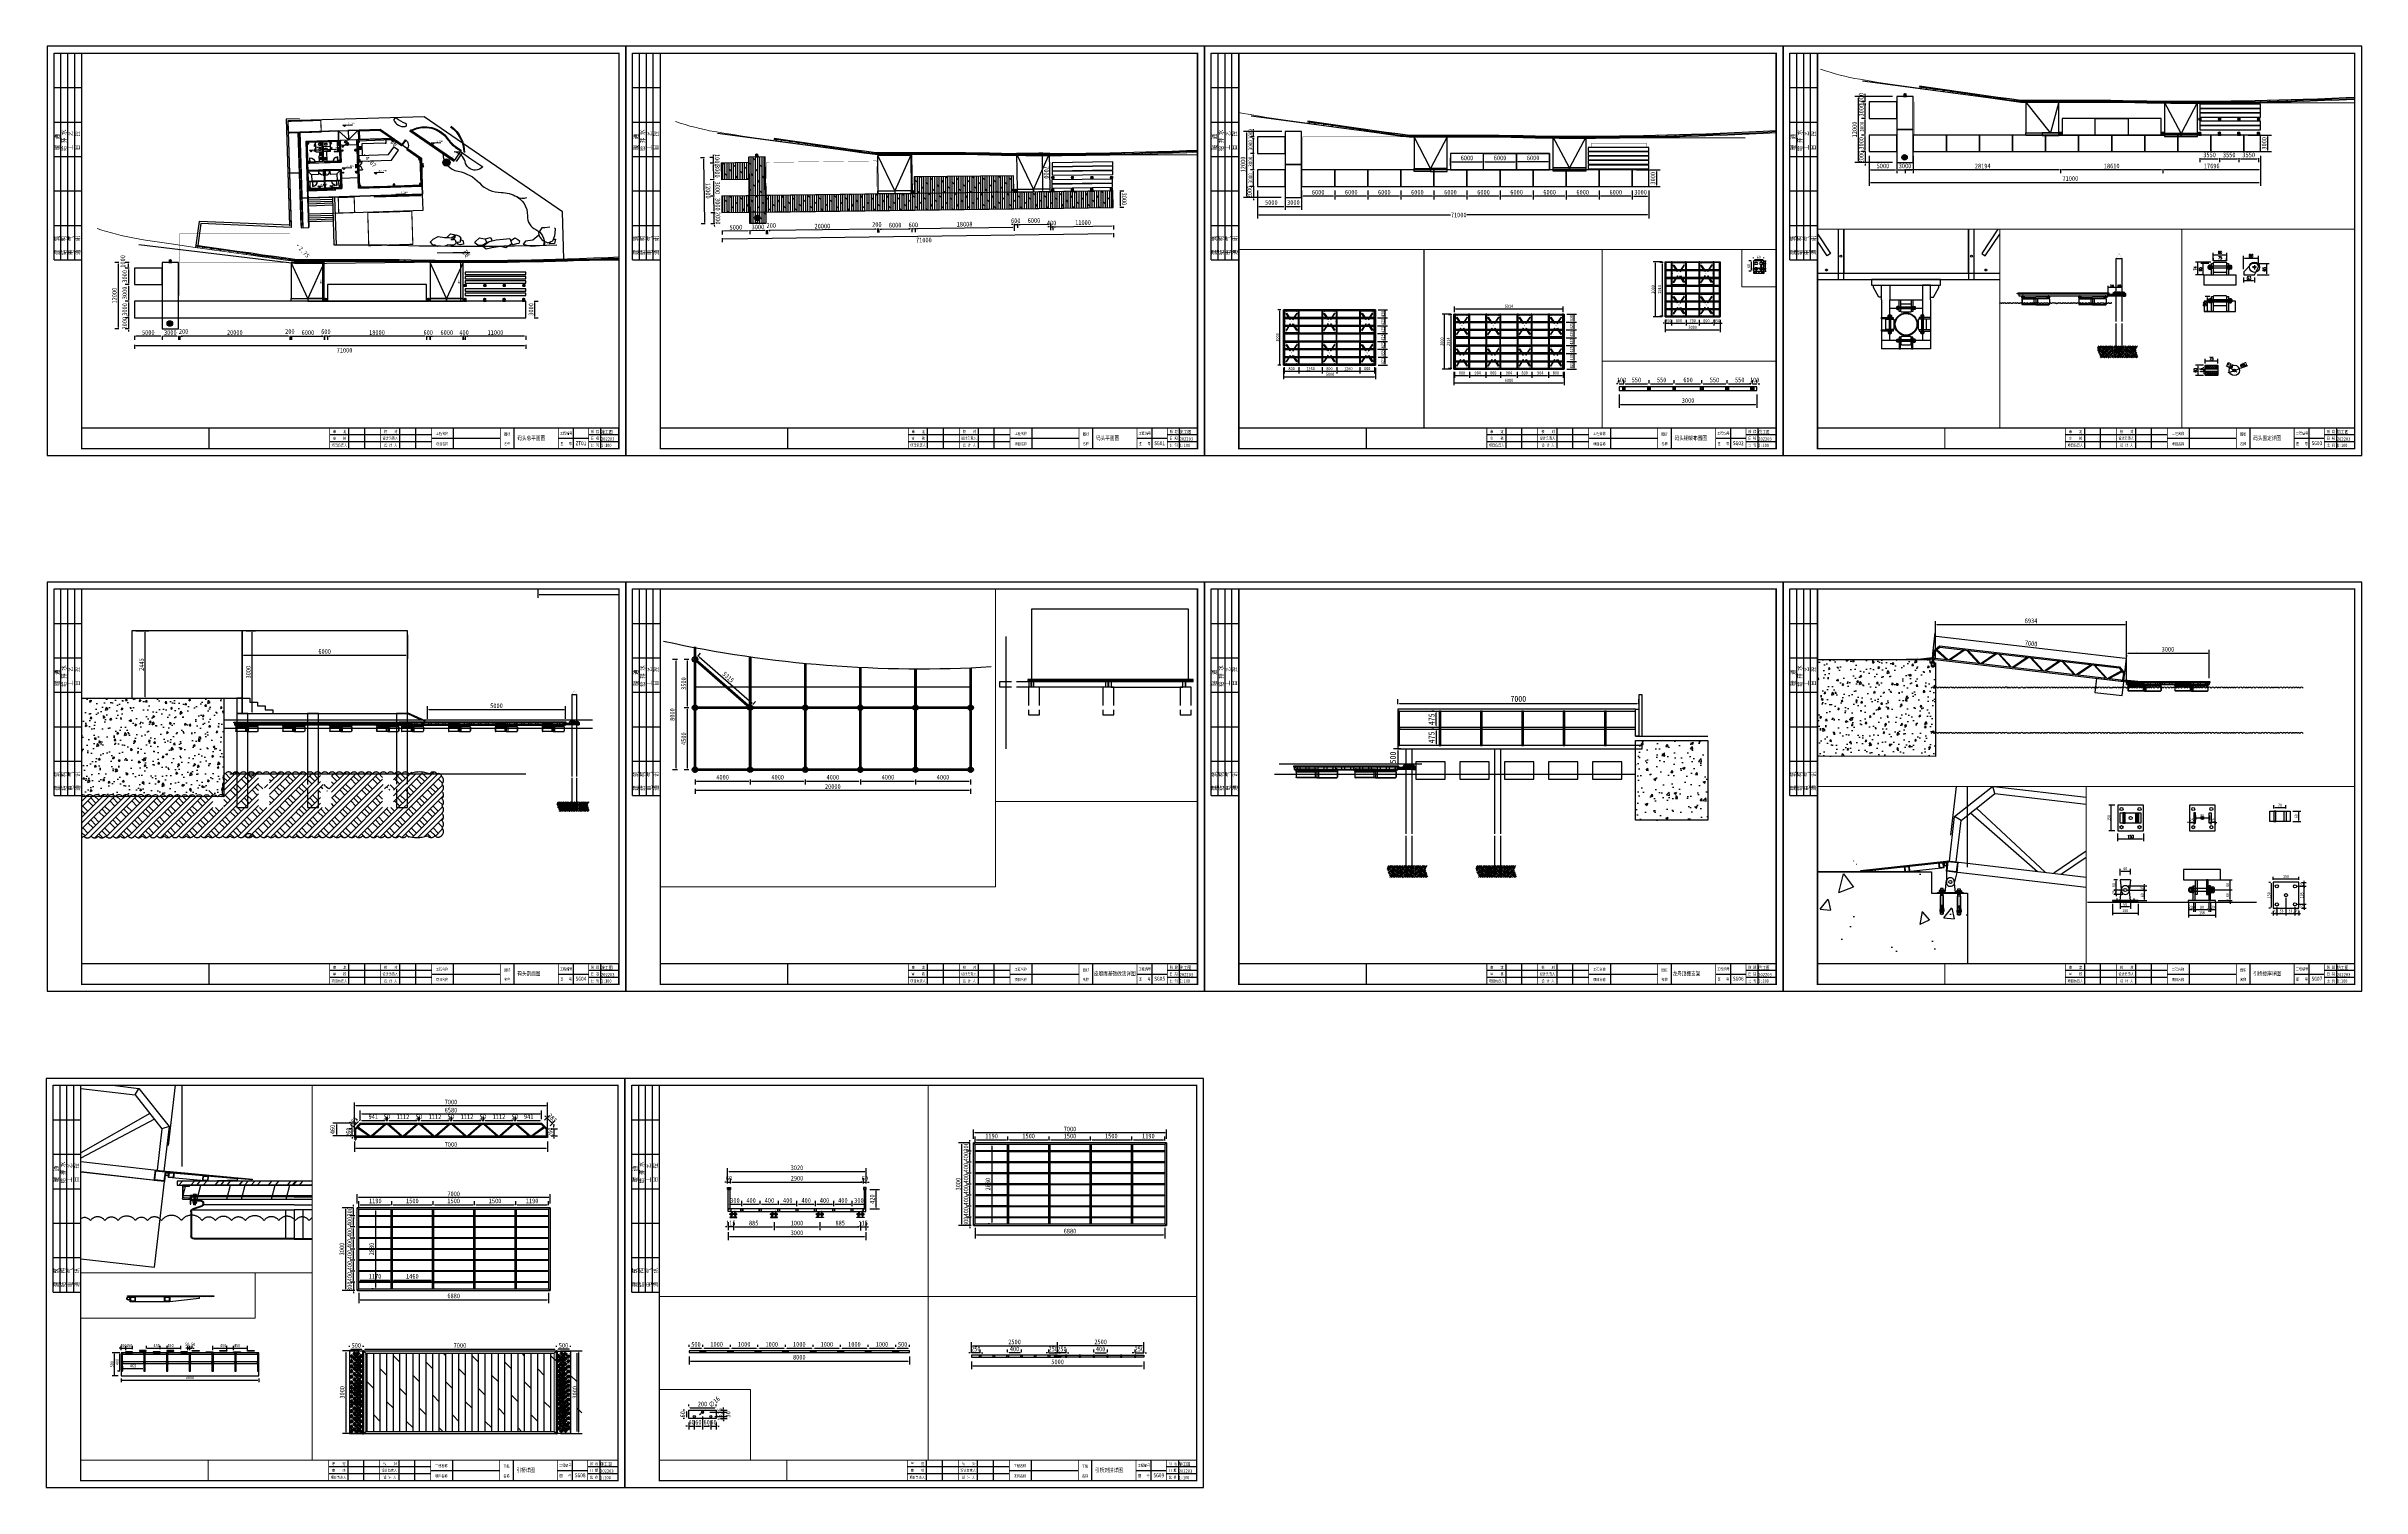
# Paper-space layout '布局' of a CAD drawing. Header units: millimetres. Extents: x 427 to 2108, y -730 to 316.
# The model-space entities are those that its viewports show. They can reach past a viewport. Long polylines and large blocks are cut down to what shows.
import ezdxf
from ezdxf.enums import TextEntityAlignment as Align

# ---------------------------------------------------------------- set-up
doc = ezdxf.new("R2010")
doc.units = ezdxf.units.MM
doc.header["$LTSCALE"] = 1000
for name, pattern in [('-6_350_HOLE$0$DASH', [0.35, 0.25, -0.1]), ('2', [0]), ('ACAD_ISO03W100', [30, 12, -18]), ('CENTER', [2, 1.25, -0.25, 0.25, -0.25]), ('CENTER2', [28.575, 19.05, -3.175, 3.175, -3.175]), ('CONTINOUS', [0, 0, 0]), ('DASH', [0.35, 0.25, -0.1]), ('DASHED2', [0.375, 0.25, -0.125]), ('DOTE', [2.42, 2, -0.2, 0.02, -0.2])]:
    doc.linetypes.add(name, pattern=pattern)
doc.layers.get('0').update_dxf_attribs({"linetype": 'CONTINUOUS'})
doc.layers.get('DEFPOINTS').update_dxf_attribs({"linetype": 'CONTINUOUS'})
for name, color, linetype in [('0-现状-文字', 8, 'CONTINUOUS'), ('0-现状-构筑', 8, 'CONTINUOUS'), ('0-现状-标高', 8, 'CONTINUOUS'), ('00-HATCH(填充)', 250, 'CONTINUOUS'), ('1-下木', 215, 'CONTINUOUS'), ('1-中心线', 4, 'DOTE'), ('1-园路', 2, 'CONTINUOUS'), ('1-场内移栽编号', 150, 'CONTINUOUS'), ('1-小品', 232, 'CONTINUOUS'), ('1-建筑', 1, 'CONTINOUS'), ('1-构筑物', 232, 'CONTINUOUS'), ('1-水岸线', 5, 'CONTINUOUS'), ('1-细部表达', 252, 'CONTINUOUS'), ('1-铺装分割线', 3, 'CONTINUOUS'), ('DIM_LEAD', 3, 'CONTINUOUS'), ('PKNG-SIGN', 7, 'CONTINUOUS'), ('PUB_DIM', 3, 'CONTINUOUS'), ('PUB_TEXT', 7, 'CONTINUOUS'), ('W-_ANTICOLLISION防撞措施', 6, 'CONTINUOUS'), ('W-ALUMINUM_FRAME铝架', 30, 'CONTINUOUS'), ('W-MOUNTING固定方式', 5, 'CONTINUOUS'), ('W-STEEL_FRAME钢架', 3, 'CONTINUOUS'), ('W-STEEL_KEEL钢龙骨', 5, 'CONTINUOUS'), ('W-WOOD_FLOOR木地板', 30, 'CONTINUOUS'), ('ZJ', 251, 'CONTINUOUS'), ('固定锚', 5, 'CONTINUOUS'), ('建-尺寸', 3, 'CONTINUOUS'), ('木地板', 32, 'CONTINUOUS'), ('水位', 102, 'CONTINUOUS'), ('螺栓', 146, 'CONTINUOUS'), ('铝架', 3, 'CONTINUOUS')]:
    doc.layers.add(name, color=color, linetype=linetype)
doc.styles.add('-宋体', font='', dxfattribs={"width": 0.8})
doc.styles.add('_TCH_DIM', font='SIMPLEX.shx', dxfattribs={"width": 0.7, "bigfont": 'GBCBIG.shx'})
doc.styles.add('Annotative', font='txt')
doc.styles.add('DIM_FONT', font='SIMPLEX.shx', dxfattribs={"width": 0.8})
doc.styles.get("Standard").update_dxf_attribs({"font": 'tssdeng.shx', "width": 0.7, "bigfont": 'hztxt.shx'})
doc.styles.add('STANDARD_T3', font='simplex.shx', dxfattribs={"width": 0.7, "bigfont": 'gbcbig.shx'})
doc.styles.add('zz-1', font='arial.ttf', dxfattribs={"width": 0.8})
doc.styles.add('图框', font='')
doc.styles.add('方正中等线简体', font='')
doc.styles.add('方正细等线简体', font='')
doc.styles.add('黑体', font='simhei.ttf', dxfattribs={"width": 0.8})
doc.styles.get('-宋体').set_extended_font_data('SimSun')
doc.styles.get('图框').set_extended_font_data('SimSun')
doc.styles.get('方正中等线简体').set_extended_font_data('SimSun')
doc.styles.get('方正细等线简体').set_extended_font_data('SimSun')
doc.dimstyles.new('DIMN5', dxfattribs={"dimscale": 0.05, "dimtxt": 300, "dimasz": 100, "dimexe": 250, "dimexo": 300, "dimgap": 150, "dimtad": 1, "dimdec": 0, "dimzin": 0, "dimdsep": 46, "dimtxsty": 'DIM_FONT', "dimblk": 'ARCHTICK', "dimcen": 0.09, "dimclrt": 7, "dimazin": 0, "dimtfac": 1, "dimtdec": 0, "dimtix": 1, "dimtmove": 2, "dimatfit": 3, "dimldrblk": 'ARCHTICK', "dimfxl": 1, "dimtolj": 1, "dimtzin": 0, "dimarcsym": 0})
doc.dimstyles.new('W&&1', dxfattribs={"dimtxt": 3.5, "dimasz": 1, "dimexe": 2.5, "dimexo": 3, "dimgap": 1, "dimtad": 1, "dimdec": 0, "dimzin": 0, "dimdsep": 46, "dimtxsty": 'STANDARD_T3', "dimcen": 0.09, "dimclrd": 1, "dimclre": 1, "dimclrt": 7, "dimazin": 2, "dimtfac": 1, "dimtdec": 0, "dimtix": 1, "dimtmove": 2, "dimatfit": 3, "dimfxl": 100, "dimtolj": 1, "dimtzin": 0, "dimarcsym": 0})
doc.dimstyles.new('W&&10', dxfattribs={"dimtxt": 35, "dimasz": 10, "dimexe": 25, "dimexo": 30, "dimgap": 10, "dimtad": 1, "dimdec": 0, "dimzin": 0, "dimdsep": 46, "dimtxsty": 'STANDARD_T3', "dimcen": 0.09, "dimclrd": 1, "dimclre": 1, "dimclrt": 7, "dimazin": 2, "dimtfac": 1, "dimtdec": 0, "dimtix": 1, "dimtmove": 2, "dimatfit": 3, "dimfxl": 100, "dimtolj": 1, "dimtzin": 0, "dimarcsym": 0})
doc.dimstyles.new('W&&100', dxfattribs={"dimtxt": 350, "dimasz": 100, "dimexe": 250, "dimexo": 300, "dimgap": 100, "dimtad": 1, "dimdec": 0, "dimzin": 0, "dimdsep": 46, "dimtxsty": 'STANDARD_T3', "dimcen": 0.09, "dimclrd": 1, "dimclre": 1, "dimclrt": 7, "dimazin": 2, "dimtfac": 1, "dimtdec": 0, "dimtix": 1, "dimtmove": 2, "dimatfit": 3, "dimfxl": 100, "dimtolj": 1, "dimtzin": 0, "dimarcsym": 0})
doc.dimstyles.new('W&&15', dxfattribs={"dimtxt": 52.5, "dimasz": 15, "dimexe": 37.5, "dimexo": 45, "dimgap": 15, "dimtad": 1, "dimdec": 0, "dimzin": 0, "dimdsep": 46, "dimtxsty": 'STANDARD_T3', "dimcen": 0.09, "dimclrd": 1, "dimclre": 1, "dimclrt": 7, "dimazin": 2, "dimtfac": 1, "dimtdec": 0, "dimtix": 1, "dimtmove": 2, "dimatfit": 3, "dimfxl": 100, "dimtolj": 1, "dimtzin": 0, "dimarcsym": 0})
doc.dimstyles.new('W&&20', dxfattribs={"dimtxt": 70, "dimasz": 20, "dimexe": 50, "dimexo": 60, "dimgap": 20, "dimtad": 1, "dimdec": 0, "dimzin": 0, "dimdsep": 46, "dimtxsty": 'STANDARD_T3', "dimcen": 0.09, "dimclrd": 1, "dimclre": 1, "dimclrt": 7, "dimazin": 2, "dimtfac": 1, "dimtdec": 0, "dimtix": 1, "dimtmove": 2, "dimatfit": 3, "dimfxl": 100, "dimtolj": 1, "dimtzin": 0, "dimarcsym": 0})
doc.dimstyles.new('W&&200', dxfattribs={"dimtxt": 700, "dimasz": 200, "dimexe": 500, "dimexo": 600, "dimgap": 200, "dimtad": 1, "dimdec": 0, "dimzin": 0, "dimdsep": 46, "dimtxsty": 'STANDARD_T3', "dimcen": 0.09, "dimclrd": 1, "dimclre": 1, "dimclrt": 7, "dimazin": 2, "dimtfac": 1, "dimtdec": 0, "dimtix": 1, "dimtmove": 2, "dimatfit": 3, "dimfxl": 100, "dimtolj": 1, "dimtzin": 0, "dimarcsym": 0})
doc.dimstyles.new('W&&250', dxfattribs={"dimtxt": 875, "dimasz": 250, "dimexe": 625, "dimexo": 750, "dimgap": 250, "dimtad": 1, "dimdec": 0, "dimzin": 0, "dimdsep": 46, "dimtxsty": 'STANDARD_T3', "dimcen": 0.09, "dimclrd": 1, "dimclre": 1, "dimclrt": 7, "dimazin": 2, "dimtfac": 1, "dimtdec": 0, "dimtix": 1, "dimtmove": 2, "dimatfit": 3, "dimfxl": 100, "dimtolj": 1, "dimtzin": 0, "dimarcsym": 0})
doc.dimstyles.new('W&&30', dxfattribs={"dimtxt": 105, "dimasz": 30, "dimexe": 75, "dimexo": 90, "dimgap": 30, "dimtad": 1, "dimdec": 0, "dimzin": 0, "dimdsep": 46, "dimtxsty": 'STANDARD_T3', "dimcen": 0.09, "dimclrd": 1, "dimclre": 1, "dimclrt": 7, "dimazin": 2, "dimtfac": 1, "dimtdec": 0, "dimtix": 1, "dimtmove": 2, "dimatfit": 3, "dimfxl": 100, "dimtolj": 1, "dimtzin": 0, "dimarcsym": 0})
doc.dimstyles.new('W&&40', dxfattribs={"dimtxt": 140, "dimasz": 40, "dimexe": 100, "dimexo": 120, "dimgap": 40, "dimtad": 1, "dimdec": 0, "dimzin": 0, "dimdsep": 46, "dimtxsty": 'STANDARD_T3', "dimcen": 0.09, "dimclrd": 1, "dimclre": 1, "dimclrt": 7, "dimazin": 2, "dimtfac": 1, "dimtdec": 0, "dimtix": 1, "dimtmove": 2, "dimatfit": 3, "dimfxl": 100, "dimtolj": 1, "dimtzin": 0, "dimarcsym": 0})
doc.dimstyles.new('W&&5', dxfattribs={"dimtxt": 17.5, "dimasz": 5, "dimexe": 12.5, "dimexo": 15, "dimgap": 5, "dimtad": 1, "dimdec": 0, "dimzin": 0, "dimdsep": 46, "dimtxsty": 'STANDARD_T3', "dimcen": 0.09, "dimclrd": 1, "dimclre": 1, "dimclrt": 7, "dimazin": 2, "dimtfac": 1, "dimtdec": 0, "dimtix": 1, "dimtmove": 2, "dimatfit": 3, "dimfxl": 100, "dimtolj": 1, "dimtzin": 0, "dimarcsym": 0})
doc.dimstyles.new('W&&50', dxfattribs={"dimtxt": 175, "dimasz": 50, "dimexe": 125, "dimexo": 150, "dimgap": 50, "dimtad": 1, "dimdec": 0, "dimzin": 0, "dimdsep": 46, "dimtxsty": '黑体', "dimcen": 0.09, "dimclrd": 1, "dimclre": 1, "dimclrt": 7, "dimazin": 2, "dimtfac": 1, "dimtdec": 0, "dimtix": 1, "dimtmove": 2, "dimatfit": 3, "dimfxl": 100, "dimtolj": 1, "dimtzin": 0, "dimarcsym": 0})
pattern_1 = [(225, (6158.742, 27788.663), (6.735192, -6.735192), []), (225, (6156.497, 27788.663), (6.735192, -6.735192), []), (225, (6154.252, 27788.663), (6.735192, -6.735192), []), (225, (6152.007, 27788.663), (6.735192, -6.735192), [])]
pattern_2 = [(135, (29222.269, -5891.052), (-6.735192, -6.735192), []), (135, (29222.269, -5888.807), (-6.735192, -6.735192), []), (135, (29222.269, -5886.562), (-6.735192, -6.735192), []), (135, (29222.269, -5884.317), (-6.735192, -6.735192), [])]

# ---------------------------------------------------------------- blocks, each defined once
blk = doc.blocks.new('$TITLEBLK$00000187')
for p, q in [((-136, 10), (-210, 10)), ((-136, 5), (-210, 5)), ((-196, 0), (-196, 15)), ((-184.5, 0), (-184.5, 15)), ((-159, 0), (-159, 15)), ((-147.5, 0), (-147.5, 15)), ((-136, 7.5), (-86, 7.5)), ((-120, 0), (-120, 15)), ((-76, 0), (-76, 15)), ((-44, 7.5), (-22, 7.5)), ((-33, 0), (-33, 15)), ((0, 10), (-22, 10)), ((0, 5), (-22, 5)), ((-13, 0), (-13, 15)), ((0, 0), (0, 15))]:
    blk.add_line(p, q)
for points, const_width in [([(-297.5, 0), (-297.5, 15), (0, 15)], 0.8), ([(-210, 0), (-210, 15)], 0.5), ([(-173, 0), (-173, 15)], 0.5), ([(-136, 0), (-136, 15)], 0.5), ([(-86, 0), (-86, 15)], 0.5), ([(-44, 0), (-44, 15)], 0.5), ([(-22, 0), (-22, 15)], 0.5)]:
    blk.add_lwpolyline(points, dxfattribs=dict(const_width=const_width))
at = {"style": '图框', "width": 0.8}
for s, p in [('项目负责人', (-208.5, 1.4)), ('审    定', (-207.5, 11.3)), ('审    核', (-207.6, 6.5)), ('设计负责人', (-171.6, 6.5)), ('校    对', (-170.4, 11.3)), ('设 计 人', (-170.3, 1.4)), ('工程名称', (-132.8, 9.9)), ('项目名称', (-132.8, 2.4)), ('名称', (-83.3, 2.5)), ('图纸', (-83.3, 9.5)), ('工程编号', (-42.8, 10.1)), ('图   号', (-42.5, 2.6)), ('比 例', (-20.3, 1.4)), ('阶 段', (-20.1, 11.3)), ('日 期', (-20.3, 6.5))]:
    blk.add_text(s, height=2, dxfattribs=at).set_placement(p)
for tag, p in [('项目负责人', (-195.7, 1.1)), ('审定人', (-193.7, 10.9)), ('审核人', (-193.7, 6)), ('设计负责人', (-158.6, 6.2)), ('设计人', (-156.5, 1.2)), ('校对', (-155.5, 10.9))]:
    blk.add_attdef(tag, p, '', height=3)
for tag, p, height, style, width in [('项目名称', (-115.7, 2), 3, '-宋体', 0.8), ('工程名称', (-115.7, 9.5), 3, '-宋体', 0.8), ('图名', (-73.7, 6.2), 3, '-宋体', 0.8), ('图号', (-31.4, 2.5), 3, '_TCH_DIM', 0.7), ('阶段', (-13, 10.8), 2.5, '黑体', 0.8), ('比例', (-13, 1.1), 2.5, '黑体', 0.8), ('日期', (-13, 5.8), 2.5, '黑体', 0.8)]:
    blk.add_attdef(tag, p, '', height=height, dxfattribs=dict(style=style, width=width))
blk = doc.blocks.new('$TITLEBLK$00000095')
for p, q in [((-150, 20), (-150, 0)), ((-150, 20), (0, 20)), ((-125, 20), (-125, 0)), ((-100, 20), (-100, 0)), ((-75, 20), (-75, 0)), ((-75, 20), (-75, 0)), ((-50, 20), (-50, 0)), ((-25, 20), (-25, 0)), ((0, 20), (0, 0)), ((-150, 15), (-75, 15)), ((-150, 10), (-75, 10)), ((-150, 5), (-75, 5)), ((-75, 15), (0, 15)), ((-75, 10), (0, 10)), ((-75, 5), (0, 5))]:
    blk.add_line(p, q)
at = {"width": 0.8}
for s, p in [('建   筑', (-146.4, 15.6)), ('暖  通', (-70.3, 15.7)), ('结   构', (-146.4, 10.9)), ('通   讯', (-146.4, 0.9)), ('电   气', (-146.4, 5.6)), ('给 排 水', (-71, 10.9)), ('工   艺', (-70.3, 6.1)), ('自   控', (-70.3, 1.2))]:
    blk.add_text(s, height=3.51, dxfattribs=at).set_placement(p)
blk = doc.blocks.new('TK')
blk.add_lwpolyline([(0, 0), (420, 0), (420, 297), (0, 297)], close=True)
at = {"const_width": 1}
blk.add_lwpolyline([(25, 5), (415, 5), (415, 292), (25, 292)], close=True, dxfattribs=at)
at = {"const_width": 0.8}
blk.add_lwpolyline([(415, 20), (25, 20)], dxfattribs=at)
at = {"rotation": 90}
blk.add_blockref('$TITLEBLK$00000095', (25, 292), dxfattribs=at)
blk = doc.blocks.new('*D25')
at = {"color": 1, "lineweight": -2, "transparency": 16777216}
for p, q in [((-1787035, 1235838), (-1787035, 1235224)), ((-1782035, 1235838), (-1782035, 1235224)), ((-1786985, 1235349), (-1782085, 1235349))]:
    blk.add_line(p, q, dxfattribs=at)
at = {"color": 1, "transparency": 16777216}
for points in [[(-1786985, 1235357), (-1786985, 1235340), (-1787035, 1235349)], [(-1782085, 1235357), (-1782085, 1235340), (-1782035, 1235349)]]:
    blk.add_solid(points, dxfattribs=at)
at = {"layer": 'DEFPOINTS', "color": 0, "transparency": 16777216}
for p in [(-1787035, 1235988), (-1782035, 1235988), (-1782035, 1235349)]:
    blk.add_point(p, dxfattribs=at)
at = {"color": 7, "transparency": 16777216, "insert": (-1784497, 1235487), "char_height": 175, "attachment_point": 5, "style": '黑体'}
blk.add_mtext('\\A1;5000', dxfattribs=at)
blk = doc.blocks.new('*D26')
at = {"color": 1, "lineweight": -2, "transparency": 16777216}
for p, q in [((-1781885, 1236411), (-1781367, 1236411)), ((-1781492, 1236038), (-1781492, 1236361)), ((-1781885, 1235988), (-1781367, 1235988))]:
    blk.add_line(p, q, dxfattribs=at)
at = {"color": 1, "transparency": 16777216}
for points in [[(-1781500, 1236361), (-1781484, 1236361), (-1781492, 1236411)], [(-1781500, 1236038), (-1781484, 1236038), (-1781492, 1235988)]]:
    blk.add_solid(points, dxfattribs=at)
at = {"layer": 'DEFPOINTS', "color": 0, "transparency": 16777216}
for p in [(-1782035, 1236411), (-1781492, 1236411), (-1782035, 1235988)]:
    blk.add_point(p, dxfattribs=at)
at = {"color": 7, "transparency": 16777216, "insert": (-1781629, 1236200), "char_height": 175, "attachment_point": 5, "rotation": 90, "style": '黑体'}
blk.add_mtext('\\A1;423', dxfattribs=at)
blk = doc.blocks.new('*D27')
at = {"color": 1, "lineweight": -2, "transparency": 16777216}
for p, q in [((-1786995, 1235878), (-1786995, 1235531)), ((-1786195, 1235878), (-1786195, 1235531)), ((-1786945, 1235656), (-1786245, 1235656))]:
    blk.add_line(p, q, dxfattribs=at)
at = {"color": 1, "transparency": 16777216}
for points in [[(-1786945, 1235664), (-1786945, 1235647), (-1786995, 1235656)], [(-1786245, 1235664), (-1786245, 1235647), (-1786195, 1235656)]]:
    blk.add_solid(points, dxfattribs=at)
at = {"layer": 'DEFPOINTS', "color": 0, "transparency": 16777216}
for p in [(-1786995, 1236028), (-1786195, 1236028), (-1786195, 1235656)]:
    blk.add_point(p, dxfattribs=at)
at = {"color": 7, "transparency": 16777216, "insert": (-1786595, 1235794), "char_height": 175, "attachment_point": 5, "style": '黑体'}
blk.add_mtext('\\A1;800', dxfattribs=at)
blk = doc.blocks.new('*D28')
at = {"color": 1, "lineweight": -2, "transparency": 16777216}
for p, q in [((-1787185, 1238988), (-1787351, 1238988)), ((-1787226, 1236038), (-1787226, 1238938)), ((-1787184, 1235988), (-1787351, 1235988))]:
    blk.add_line(p, q, dxfattribs=at)
at = {"color": 1, "transparency": 16777216}
for points in [[(-1787235, 1238938), (-1787218, 1238938), (-1787226, 1238988)], [(-1787235, 1236038), (-1787218, 1236038), (-1787226, 1235988)]]:
    blk.add_solid(points, dxfattribs=at)
at = {"layer": 'DEFPOINTS', "color": 0, "transparency": 16777216}
for p in [(-1787226, 1238988), (-1787035, 1238988), (-1787034, 1235988)]:
    blk.add_point(p, dxfattribs=at)
at = {"color": 7, "transparency": 16777216, "insert": (-1787365, 1237488), "char_height": 175, "attachment_point": 5, "rotation": 90, "style": '黑体'}
blk.add_mtext('\\A1;3000', dxfattribs=at)
blk = doc.blocks.new('*D29')
at = {"color": 1, "lineweight": -2, "transparency": 16777216}
for p, q in [((-1781925, 1236850), (-1781367, 1236850)), ((-1781492, 1236461), (-1781492, 1236800)), ((-1781885, 1236411), (-1781367, 1236411))]:
    blk.add_line(p, q, dxfattribs=at)
at = {"color": 1, "transparency": 16777216}
for points in [[(-1781500, 1236800), (-1781484, 1236800), (-1781492, 1236850)], [(-1781500, 1236461), (-1781484, 1236461), (-1781492, 1236411)]]:
    blk.add_solid(points, dxfattribs=at)
at = {"layer": 'DEFPOINTS', "color": 0, "transparency": 16777216}
for p in [(-1782075, 1236850), (-1781492, 1236850), (-1782035, 1236411)]:
    blk.add_point(p, dxfattribs=at)
at = {"color": 7, "transparency": 16777216, "insert": (-1781629, 1236631), "char_height": 175, "attachment_point": 5, "rotation": 90, "style": '黑体'}
blk.add_mtext('\\A1;439', dxfattribs=at)
blk = doc.blocks.new('*D30')
at = {"color": 1, "lineweight": -2, "transparency": 16777216}
for p, q in [((-1781925, 1237275), (-1781367, 1237275)), ((-1781492, 1236900), (-1781492, 1237225)), ((-1781925, 1236850), (-1781367, 1236850))]:
    blk.add_line(p, q, dxfattribs=at)
at = {"color": 1, "transparency": 16777216}
for points in [[(-1781500, 1237225), (-1781484, 1237225), (-1781492, 1237275)], [(-1781500, 1236900), (-1781484, 1236900), (-1781492, 1236850)]]:
    blk.add_solid(points, dxfattribs=at)
at = {"layer": 'DEFPOINTS', "color": 0, "transparency": 16777216}
for p in [(-1782075, 1237275), (-1781492, 1237275), (-1782075, 1236850)]:
    blk.add_point(p, dxfattribs=at)
at = {"color": 7, "transparency": 16777216, "insert": (-1781629, 1237063), "char_height": 175, "attachment_point": 5, "rotation": 90, "style": '黑体'}
blk.add_mtext('\\A1;425', dxfattribs=at)
blk = doc.blocks.new('*D31')
at = {"color": 1, "lineweight": -2, "transparency": 16777216}
for p, q in [((-1781925, 1237700), (-1781367, 1237700)), ((-1781492, 1237325), (-1781492, 1237650)), ((-1781925, 1237275), (-1781367, 1237275))]:
    blk.add_line(p, q, dxfattribs=at)
at = {"color": 1, "transparency": 16777216}
for points in [[(-1781500, 1237650), (-1781484, 1237650), (-1781492, 1237700)], [(-1781500, 1237325), (-1781484, 1237325), (-1781492, 1237275)]]:
    blk.add_solid(points, dxfattribs=at)
at = {"layer": 'DEFPOINTS', "color": 0, "transparency": 16777216}
for p in [(-1782075, 1237700), (-1781492, 1237700), (-1782075, 1237275)]:
    blk.add_point(p, dxfattribs=at)
at = {"color": 7, "transparency": 16777216, "insert": (-1781629, 1237488), "char_height": 175, "attachment_point": 5, "rotation": 90, "style": '黑体'}
blk.add_mtext('\\A1;425', dxfattribs=at)
blk = doc.blocks.new('*D32')
at = {"color": 1, "lineweight": -2, "transparency": 16777216}
for p, q in [((-1781925, 1238125), (-1781367, 1238125)), ((-1781492, 1237750), (-1781492, 1238075)), ((-1781925, 1237700), (-1781367, 1237700))]:
    blk.add_line(p, q, dxfattribs=at)
at = {"color": 1, "transparency": 16777216}
for points in [[(-1781500, 1238075), (-1781484, 1238075), (-1781492, 1238125)], [(-1781500, 1237750), (-1781484, 1237750), (-1781492, 1237700)]]:
    blk.add_solid(points, dxfattribs=at)
at = {"layer": 'DEFPOINTS', "color": 0, "transparency": 16777216}
for p in [(-1782075, 1238125), (-1781492, 1238125), (-1782075, 1237700)]:
    blk.add_point(p, dxfattribs=at)
at = {"color": 7, "transparency": 16777216, "insert": (-1781629, 1237913), "char_height": 175, "attachment_point": 5, "rotation": 90, "style": '黑体'}
blk.add_mtext('\\A1;425', dxfattribs=at)
blk = doc.blocks.new('*D33')
at = {"color": 1, "lineweight": -2, "transparency": 16777216}
for p, q in [((-1781925, 1238550), (-1781367, 1238550)), ((-1781492, 1238175), (-1781492, 1238500)), ((-1781925, 1238125), (-1781367, 1238125))]:
    blk.add_line(p, q, dxfattribs=at)
at = {"color": 1, "transparency": 16777216}
for points in [[(-1781500, 1238500), (-1781484, 1238500), (-1781492, 1238550)], [(-1781500, 1238175), (-1781484, 1238175), (-1781492, 1238125)]]:
    blk.add_solid(points, dxfattribs=at)
at = {"layer": 'DEFPOINTS', "color": 0, "transparency": 16777216}
for p in [(-1782075, 1238550), (-1781492, 1238550), (-1782075, 1238125)]:
    blk.add_point(p, dxfattribs=at)
at = {"color": 7, "transparency": 16777216, "insert": (-1781629, 1238338), "char_height": 175, "attachment_point": 5, "rotation": 90, "style": '黑体'}
blk.add_mtext('\\A1;425', dxfattribs=at)
blk = doc.blocks.new('*D34')
at = {"color": 1, "lineweight": -2, "transparency": 16777216}
for p, q in [((-1781884, 1238988), (-1781367, 1238988)), ((-1781492, 1238600), (-1781492, 1238938)), ((-1781925, 1238550), (-1781367, 1238550))]:
    blk.add_line(p, q, dxfattribs=at)
at = {"color": 1, "transparency": 16777216}
for points in [[(-1781500, 1238938), (-1781484, 1238938), (-1781492, 1238988)], [(-1781500, 1238600), (-1781484, 1238600), (-1781492, 1238550)]]:
    blk.add_solid(points, dxfattribs=at)
at = {"layer": 'DEFPOINTS', "color": 0, "transparency": 16777216}
for p in [(-1782034, 1238988), (-1781492, 1238988), (-1782075, 1238550)]:
    blk.add_point(p, dxfattribs=at)
at = {"color": 7, "transparency": 16777216, "insert": (-1781629, 1238769), "char_height": 175, "attachment_point": 5, "rotation": 90, "style": '黑体'}
blk.add_mtext('\\A1;438', dxfattribs=at)
blk = doc.blocks.new('_ARCHTICK')
at = {"color": 0, "linetype": 'ByBlock', "const_width": 0.4}
blk.add_lwpolyline([(-0.5, -0.5), (0.5, 0.5)], dxfattribs=at)
blk = doc.blocks.new('*D38')
at = {"layer": 'DEFPOINTS', "color": 0, "transparency": 16777216}
for p in [(-1175927, 1438326), (-1175878, 1438326), (-1175908, 1438261)]:
    blk.add_point(p, dxfattribs=at)
at = {"layer": 'PUB_DIM', "color": 0, "lineweight": -2, "transparency": 16777216}
for p, q in [((-1175893, 1438326), (-1175939, 1438326)), ((-1175927, 1438261), (-1175927, 1438326)), ((-1175923, 1438261), (-1175939, 1438261))]:
    blk.add_line(p, q, dxfattribs=at)
at = {"layer": 'PUB_DIM', "color": 0, "lineweight": -2, "transparency": 16777216, "xscale": 5, "yscale": 5, "zscale": 5}
for p, rotation in [((-1175927, 1438326), 90), ((-1175927, 1438261), 270)]:
    blk.add_blockref('_ARCHTICK', p, dxfattribs=dict(at, rotation=rotation))
at = {"layer": 'PUB_DIM', "color": 7, "transparency": 16777216, "insert": (-1175942, 1438293), "char_height": 15, "attachment_point": 5, "rotation": 90, "style": 'DIM_FONT'}
blk.add_mtext('\\A1;65', dxfattribs=at)
blk = doc.blocks.new('*D36')
at = {"layer": 'DEFPOINTS', "color": 0, "transparency": 16777216}
for p in [(-1175957, 1438335), (-1175866, 1438335), (-1175908, 1438261)]:
    blk.add_point(p, dxfattribs=at)
at = {"layer": 'PUB_DIM', "color": 0, "lineweight": -2, "transparency": 16777216}
for p, q in [((-1175881, 1438335), (-1175970, 1438335)), ((-1175957, 1438261), (-1175957, 1438335)), ((-1175923, 1438261), (-1175970, 1438261))]:
    blk.add_line(p, q, dxfattribs=at)
at = {"layer": 'PUB_DIM', "color": 0, "lineweight": -2, "transparency": 16777216, "xscale": 5, "yscale": 5, "zscale": 5}
for p, rotation in [((-1175957, 1438335), 90), ((-1175957, 1438261), 270)]:
    blk.add_blockref('_ARCHTICK', p, dxfattribs=dict(at, rotation=rotation))
at = {"layer": 'PUB_DIM', "color": 7, "transparency": 16777216, "insert": (-1175972, 1438298), "char_height": 15, "attachment_point": 5, "rotation": 90, "style": 'DIM_FONT'}
blk.add_mtext('\\A1;74', dxfattribs=at)
blk = doc.blocks.new('*D37')
at = {"layer": 'DEFPOINTS', "color": 0, "transparency": 16777216}
for p in [(-1175868, 1438326), (-1175788, 1438376), (-1175788, 1438326)]:
    blk.add_point(p, dxfattribs=at)
at = {"layer": 'PUB_DIM', "color": 0, "lineweight": -2, "transparency": 16777216}
for p, q in [((-1175868, 1438341), (-1175868, 1438388)), ((-1175868, 1438376), (-1175788, 1438376)), ((-1175788, 1438341), (-1175788, 1438388))]:
    blk.add_line(p, q, dxfattribs=at)
at = {"layer": 'PUB_DIM', "color": 0, "lineweight": -2, "transparency": 16777216, "xscale": 5, "yscale": 5, "zscale": 5, "rotation": 180}
blk.add_blockref('_ARCHTICK', (-1175868, 1438376), dxfattribs=at)
at = {"layer": 'PUB_DIM', "color": 0, "lineweight": -2, "transparency": 16777216, "xscale": 5, "yscale": 5, "zscale": 5}
blk.add_blockref('_ARCHTICK', (-1175788, 1438376), dxfattribs=at)
at = {"layer": 'PUB_DIM', "color": 7, "transparency": 16777216, "insert": (-1175828, 1438391), "char_height": 15, "attachment_point": 5, "style": 'DIM_FONT'}
blk.add_mtext('\\A1;80', dxfattribs=at)
blk = doc.blocks.new('*D48')
at = {"color": 1, "lineweight": -2, "transparency": 16777216}
for p, q in [((-1175691, 1438246), (-1175691, 1438216)), ((-1175686, 1438228), (-1175633, 1438228)), ((-1175628, 1438246), (-1175628, 1438216))]:
    blk.add_line(p, q, dxfattribs=at)
at = {"color": 1, "transparency": 16777216}
for points in [[(-1175686, 1438229), (-1175686, 1438227), (-1175691, 1438228)], [(-1175633, 1438229), (-1175633, 1438227), (-1175628, 1438228)]]:
    blk.add_solid(points, dxfattribs=at)
at = {"layer": 'DEFPOINTS', "color": 0, "transparency": 16777216}
for p in [(-1175691, 1438261), (-1175628, 1438261), (-1175628, 1438228)]:
    blk.add_point(p, dxfattribs=at)
at = {"color": 7, "transparency": 16777216, "insert": (-1175660, 1438242), "char_height": 17.5, "attachment_point": 5, "style": 'STANDARD_T3'}
blk.add_mtext('\\A1;63', dxfattribs=at)
blk = doc.blocks.new('*D49')
at = {"layer": 'DEFPOINTS', "color": 0, "transparency": 16777216}
for p in [(-1175866, 1438330), (-1175791, 1438344), (-1175791, 1438330)]:
    blk.add_point(p, dxfattribs=at)
at = {"layer": 'PUB_DIM', "color": 0, "lineweight": -2, "transparency": 16777216}
for p, q in [((-1175866, 1438345), (-1175866, 1438357)), ((-1175866, 1438344), (-1175791, 1438344)), ((-1175791, 1438345), (-1175791, 1438357))]:
    blk.add_line(p, q, dxfattribs=at)
at = {"layer": 'PUB_DIM', "color": 0, "lineweight": -2, "transparency": 16777216, "xscale": 5, "yscale": 5, "zscale": 5, "rotation": 180}
blk.add_blockref('_ARCHTICK', (-1175866, 1438344), dxfattribs=at)
at = {"layer": 'PUB_DIM', "color": 0, "lineweight": -2, "transparency": 16777216, "xscale": 5, "yscale": 5, "zscale": 5}
blk.add_blockref('_ARCHTICK', (-1175791, 1438344), dxfattribs=at)
at = {"layer": 'PUB_DIM', "color": 7, "transparency": 16777216, "insert": (-1175828, 1438359), "char_height": 15, "attachment_point": 5, "style": 'DIM_FONT'}
blk.add_mtext('\\A1;75', dxfattribs=at)
blk = doc.blocks.new('*D50')
at = {"color": 1, "lineweight": -2, "transparency": 16777216}
for p, q in [((-1175915, 1437746), (-1175915, 1437773)), ((-1175840, 1437746), (-1175840, 1437773)), ((-1175910, 1437761), (-1175845, 1437761))]:
    blk.add_line(p, q, dxfattribs=at)
at = {"color": 1, "transparency": 16777216}
for points in [[(-1175910, 1437762), (-1175910, 1437760), (-1175915, 1437761)], [(-1175845, 1437762), (-1175845, 1437760), (-1175840, 1437761)]]:
    blk.add_solid(points, dxfattribs=at)
at = {"layer": 'DEFPOINTS', "color": 0, "transparency": 16777216}
for p in [(-1175915, 1437731), (-1175840, 1437761), (-1175840, 1437731)]:
    blk.add_point(p, dxfattribs=at)
at = {"color": 7, "transparency": 16777216, "insert": (-1175878, 1437774), "char_height": 17.5, "attachment_point": 5, "style": 'STANDARD_T3'}
blk.add_mtext('\\A1;75', dxfattribs=at)
blk = doc.blocks.new('*D51')
at = {"color": 1, "lineweight": -2, "transparency": 16777216}
for p, q in [((-1175925, 1437736), (-1175970, 1437736)), ((-1175925, 1437676), (-1175970, 1437676)), ((-1175957, 1437731), (-1175957, 1437681))]:
    blk.add_line(p, q, dxfattribs=at)
at = {"color": 1, "transparency": 16777216}
for points in [[(-1175958, 1437731), (-1175957, 1437731), (-1175957, 1437736)], [(-1175958, 1437681), (-1175957, 1437681), (-1175957, 1437676)]]:
    blk.add_solid(points, dxfattribs=at)
at = {"layer": 'DEFPOINTS', "color": 0, "transparency": 16777216}
for p in [(-1175957, 1437676), (-1175910, 1437736), (-1175910, 1437676)]:
    blk.add_point(p, dxfattribs=at)
at = {"color": 7, "transparency": 16777216, "insert": (-1175971, 1437706), "char_height": 17.5, "attachment_point": 5, "rotation": 90, "style": 'STANDARD_T3'}
blk.add_mtext('\\A1;60', dxfattribs=at)
blk = doc.blocks.new('*D52')
at = {"color": 1, "lineweight": -2, "transparency": 16777216}
for p, q in [((-1175778, 1437694), (-1175783, 1437692)), ((-1175773, 1437696), (-1175717, 1437715)), ((-1175669, 1437732), (-1175712, 1437717))]:
    blk.add_line(p, q, dxfattribs=at)
at = {"color": 1, "transparency": 16777216}
for points in [[(-1175778, 1437695), (-1175778, 1437693), (-1175773, 1437696)], [(-1175712, 1437718), (-1175712, 1437716), (-1175717, 1437715)]]:
    blk.add_solid(points, dxfattribs=at)
at = {"layer": 'DEFPOINTS', "color": 0, "transparency": 16777216}
for p in [(-1175773, 1437696), (-1175717, 1437715)]:
    blk.add_point(p, dxfattribs=at)
at = {"color": 7, "transparency": 16777216, "insert": (-1175692, 1437738), "char_height": 17.5, "attachment_point": 5, "rotation": 19.2432, "style": 'STANDARD_T3'}
blk.add_mtext('\\A1;∅60', dxfattribs=at)
blk = doc.blocks.new('*D53')
at = {"color": 1, "lineweight": -2, "transparency": 16777216}
for p, q in [((-1175793, 1437735), (-1175756, 1437712)), ((-1175738, 1437701), (-1175752, 1437710)), ((-1175734, 1437699), (-1175730, 1437696))]:
    blk.add_line(p, q, dxfattribs=at)
at = {"color": 1, "transparency": 16777216}
for points in [[(-1175756, 1437713), (-1175757, 1437712), (-1175752, 1437710)], [(-1175733, 1437700), (-1175734, 1437698), (-1175738, 1437701)]]:
    blk.add_solid(points, dxfattribs=at)
at = {"layer": 'DEFPOINTS', "color": 0, "transparency": 16777216}
for p in [(-1175752, 1437710), (-1175738, 1437701)]:
    blk.add_point(p, dxfattribs=at)
at = {"color": 7, "transparency": 16777216, "insert": (-1175769, 1437737), "char_height": 17.5, "attachment_point": 5, "rotation": 328.6577, "style": 'STANDARD_T3'}
blk.add_mtext('\\A1;∅16', dxfattribs=at)
blk = doc.blocks.new('*D54')
at = {"color": 1, "lineweight": -2, "transparency": 16777216}
for p, q in [((-1175930, 1437714), (-1175936, 1437714)), ((-1175930, 1437698), (-1175936, 1437698)), ((-1175924, 1437719), (-1175924, 1437724)), ((-1175924, 1437714), (-1175924, 1437698)), ((-1175924, 1437693), (-1175924, 1437688))]:
    blk.add_line(p, q, dxfattribs=at)
at = {"color": 1, "transparency": 16777216}
for points in [[(-1175924, 1437719), (-1175923, 1437719), (-1175924, 1437714)], [(-1175924, 1437693), (-1175923, 1437693), (-1175924, 1437698)]]:
    blk.add_solid(points, dxfattribs=at)
at = {"layer": 'DEFPOINTS', "color": 0, "transparency": 16777216}
for p in [(-1175924, 1437698), (-1175915, 1437714), (-1175915, 1437698)]:
    blk.add_point(p, dxfattribs=at)
at = {"color": 7, "transparency": 16777216, "insert": (-1175937, 1437706), "char_height": 17.5, "attachment_point": 5, "rotation": 90, "style": 'STANDARD_T3'}
blk.add_mtext('\\A1;16', dxfattribs=at)
blk = doc.blocks.new('*D55')
at = {"color": 1, "lineweight": -2, "transparency": 16777216}
for p, q in [((-1175888, 1438134), (-1175915, 1438134)), ((-1175888, 1438048), (-1175915, 1438048)), ((-1175903, 1438129), (-1175903, 1438053))]:
    blk.add_line(p, q, dxfattribs=at)
at = {"color": 1, "transparency": 16777216}
for points in [[(-1175904, 1438129), (-1175902, 1438129), (-1175903, 1438134)], [(-1175904, 1438053), (-1175902, 1438053), (-1175903, 1438048)]]:
    blk.add_solid(points, dxfattribs=at)
at = {"layer": 'DEFPOINTS', "color": 0, "transparency": 16777216}
for p in [(-1175903, 1438048), (-1175873, 1438134), (-1175873, 1438048)]:
    blk.add_point(p, dxfattribs=at)
at = {"color": 7, "transparency": 16777216, "insert": (-1175917, 1438091), "char_height": 17.5, "attachment_point": 5, "rotation": 90, "style": 'STANDARD_T3'}
blk.add_mtext('\\A1;86', dxfattribs=at)
blk = doc.blocks.new('*D56')
at = {"color": 1, "lineweight": -2, "transparency": 16777216}
for p, q in [((-1175603, 1438326), (-1175543, 1438326)), ((-1175556, 1438266), (-1175556, 1438321)), ((-1175613, 1438261), (-1175543, 1438261))]:
    blk.add_line(p, q, dxfattribs=at)
at = {"color": 1, "transparency": 16777216}
for points in [[(-1175557, 1438321), (-1175555, 1438321), (-1175556, 1438326)], [(-1175557, 1438266), (-1175555, 1438266), (-1175556, 1438261)]]:
    blk.add_solid(points, dxfattribs=at)
at = {"layer": 'DEFPOINTS', "color": 0, "transparency": 16777216}
for p in [(-1175618, 1438326), (-1175556, 1438326), (-1175628, 1438261)]:
    blk.add_point(p, dxfattribs=at)
at = {"color": 7, "transparency": 16777216, "insert": (-1175570, 1438293), "char_height": 17.5, "attachment_point": 5, "rotation": 90, "style": 'STANDARD_T3'}
blk.add_mtext('\\A1;65', dxfattribs=at)
blk = doc.blocks.new('*D57')
at = {"color": 1, "lineweight": -2, "transparency": 16777216}
for p, q in [((-1175691, 1438293), (-1175691, 1438370)), ((-1175686, 1438357), (-1175610, 1438357)), ((-1175605, 1438325), (-1175605, 1438370))]:
    blk.add_line(p, q, dxfattribs=at)
at = {"color": 1, "transparency": 16777216}
for points in [[(-1175686, 1438358), (-1175686, 1438357), (-1175691, 1438357)], [(-1175610, 1438358), (-1175610, 1438357), (-1175605, 1438357)]]:
    blk.add_solid(points, dxfattribs=at)
at = {"layer": 'DEFPOINTS', "color": 0, "transparency": 16777216}
for p in [(-1175605, 1438357), (-1175605, 1438310), (-1175691, 1438278)]:
    blk.add_point(p, dxfattribs=at)
at = {"color": 7, "transparency": 16777216, "insert": (-1175648, 1438371), "char_height": 17.5, "attachment_point": 5, "style": 'STANDARD_T3'}
blk.add_mtext('\\A1;86', dxfattribs=at)
blk = doc.blocks.new('800浮箱')
for p, q in [((-400, 79), (-400, 64)), ((0, 79), (-400, 79)), ((-391, 0), (0, 0)), ((-387, 7), (-335, 25)), ((0, 75), (-386, 75)), ((-338, 53), (-386, 53)), ((-386, 3), (-334, 21)), ((-338, 49), (-385, 49)), ((-330, 41), (-330, 32)), ((-326, 41), (-326, 32)), ((0, 29), (-326, 29)), ((-50, 0), (-50, -167)), ((0, 79), (400, 79)), ((0, 75), (386, 75)), ((0, 29), (326, 29)), ((391, 0), (0, 0)), ((0, 0), (0, -167)), ((0, 0), (0, -167)), ((50, 0), (50, -167)), ((326, 41), (326, 32)), ((330, 41), (330, 32)), ((386, 3), (334, 21)), ((387, 7), (335, 25)), ((338, 53), (386, 53)), ((338, 49), (385, 49)), ((400, 79), (400, 64)), ((-400, -12), (-400, -152)), ((-396, -11), (-396, -152)), ((396, -11), (396, -152)), ((400, -12), (400, -152)), ((0, -167), (-381, -167)), ((0, -171), (-381, -171)), ((0, -167), (381, -167)), ((0, -171), (381, -171))]:
    blk.add_line(p, q)
for points in [[(-400, 79), (-330, 79)], [(-400, 79), (-330, 79)], [(400, 79), (330, 79)], [(400, 79), (330, 79)]]:
    blk.add_lwpolyline(points)
for centre, radius, start, end in [((-385, 64), 15, 180, 270), ((-380, -12), 20, 109.1798, 180), ((-386, 64), 11, 90, 270), ((-381, -11), 15, 109.1798, 180), ((-338, 41), 12, 0, 90), ((-338, 41), 8, 0, 90), ((-338, 32), 8, 289.1798, 0), ((-338, 32), 12, 289.1798, 0), ((338, 41), 12, 90, 180), ((338, 32), 12, 180, 250.8202), ((338, 41), 8, 90, 180), ((338, 32), 8, 180, 250.8202), ((385, 64), 15, 270, 0), ((386, 64), 11, 270, 90), ((381, -11), 15, 0, 70.8202), ((380, -12), 20, 0, 70.8202), ((-381, -152), 19, 180, 270), ((-381, -152), 15, 180, 270), ((381, -152), 15, 270, 0), ((381, -152), 19, 270, 0)]:
    blk.add_arc(centre, radius, start, end)
blk = doc.blocks.new('*D61')
at = {"color": 1, "lineweight": -2, "transparency": 16777216}
for p, q in [((-1820377, 1327168), (-1820367, 1326443)), ((-1891119, 1326118), (-1820626, 1327065)), ((-1891371, 1326214), (-1891361, 1325489))]:
    blk.add_line(p, q, dxfattribs=at)
at = {"color": 1, "transparency": 16777216}
for points in [[(-1820626, 1327106), (-1820625, 1327023), (-1820376, 1327068)], [(-1891120, 1326159), (-1891119, 1326076), (-1891369, 1326114)]]:
    blk.add_solid(points, dxfattribs=at)
at = {"layer": 'DEFPOINTS', "color": 0, "transparency": 16777216}
for p in [(-1820480, 1334834), (-1891474, 1333880), (-1820376, 1327068)]:
    blk.add_point(p, dxfattribs=at)
at = {"color": 7, "transparency": 16777216, "insert": (-1854786, 1325899), "char_height": 875, "attachment_point": 5, "rotation": 0.7697, "style": '黑体'}
blk.add_mtext('\\A1;71000', dxfattribs=at)
blk = doc.blocks.new('*D62')
at = {"color": 1, "lineweight": -2, "transparency": 16777216}
for p, q in [((-1819234, 1334851), (-1818509, 1334860)), ((-1819097, 1332102), (-1819131, 1334602)), ((-1819194, 1331851), (-1818469, 1331861))]:
    blk.add_line(p, q, dxfattribs=at)
at = {"color": 1, "transparency": 16777216}
for points in [[(-1819089, 1334603), (-1819172, 1334601), (-1819134, 1334852)], [(-1819055, 1332103), (-1819139, 1332102), (-1819094, 1331852)]]:
    blk.add_solid(points, dxfattribs=at)
at = {"layer": 'DEFPOINTS', "color": 0, "transparency": 16777216}
for p in [(-1820480, 1334834), (-1819134, 1334852), (-1820440, 1331834)]:
    blk.add_point(p, dxfattribs=at)
at = {"color": 7, "transparency": 16777216, "insert": (-1818421, 1333361), "char_height": 875, "attachment_point": 5, "rotation": 270.7697, "style": '黑体'}
blk.add_mtext('\\A1;3000', dxfattribs=at)
blk = doc.blocks.new('*D58')
at = {"color": 1, "lineweight": -2, "transparency": 16777216}
for p, q in [((-1863192, 1327983), (-1863182, 1327258)), ((-1863440, 1327879), (-1882939, 1327617)), ((-1883190, 1327714), (-1883180, 1326989))]:
    blk.add_line(p, q, dxfattribs=at)
at = {"color": 1, "transparency": 16777216}
for points in [[(-1863441, 1327921), (-1863440, 1327838), (-1863190, 1327883)], [(-1882939, 1327659), (-1882938, 1327576), (-1883189, 1327614)]]:
    blk.add_solid(points, dxfattribs=at)
at = {"layer": 'DEFPOINTS', "color": 0, "transparency": 16777216}
for p in [(-1863276, 1334259), (-1883274, 1333990), (-1883189, 1327614)]:
    blk.add_point(p, dxfattribs=at)
at = {"color": 7, "transparency": 16777216, "insert": (-1873199, 1328441), "char_height": 875, "attachment_point": 5, "rotation": 0.7697, "style": '黑体'}
blk.add_mtext('\\A1;20000', dxfattribs=at)
blk = doc.blocks.new('*D59')
at = {"color": 1, "lineweight": -2, "transparency": 16777216}
for p, q in [((-1886390, 1327671), (-1886380, 1326946)), ((-1883390, 1327711), (-1883380, 1326986)), ((-1883639, 1327608), (-1886138, 1327574))]:
    blk.add_line(p, q, dxfattribs=at)
at = {"color": 1, "transparency": 16777216}
for points in [[(-1886139, 1327616), (-1886138, 1327533), (-1886388, 1327571)], [(-1883639, 1327650), (-1883638, 1327566), (-1883389, 1327611)]]:
    blk.add_solid(points, dxfattribs=at)
at = {"layer": 'DEFPOINTS', "color": 0, "transparency": 16777216}
for p in [(-1883474, 1333988), (-1886407, 1328948), (-1886388, 1327571)]:
    blk.add_point(p, dxfattribs=at)
at = {"color": 7, "transparency": 16777216, "insert": (-1884898, 1328284), "char_height": 875, "attachment_point": 5, "rotation": 0.7697, "style": '黑体'}
blk.add_mtext('\\A1;3000', dxfattribs=at)
blk = doc.blocks.new('*D60')
at = {"color": 1, "lineweight": -2, "transparency": 16777216}
for p, q in [((-1886390, 1327671), (-1886380, 1326946)), ((-1891389, 1327604), (-1891380, 1326879)), ((-1886638, 1327568), (-1891138, 1327507))]:
    blk.add_line(p, q, dxfattribs=at)
at = {"color": 1, "transparency": 16777216}
for points in [[(-1891139, 1327549), (-1891137, 1327466), (-1891388, 1327504)], [(-1886639, 1327609), (-1886638, 1327526), (-1886388, 1327571)]]:
    blk.add_solid(points, dxfattribs=at)
at = {"layer": 'DEFPOINTS', "color": 0, "transparency": 16777216}
for p in [(-1891433, 1330880), (-1886407, 1328948), (-1891388, 1327504)]:
    blk.add_point(p, dxfattribs=at)
at = {"color": 7, "transparency": 16777216, "insert": (-1888897, 1328230), "char_height": 875, "attachment_point": 5, "rotation": 0.7697, "style": '黑体'}
blk.add_mtext('\\A1;5000', dxfattribs=at)
blk = doc.blocks.new('基地主防控视频立柱')
h = blk.add_hatch(color=256)
h.dxf.hatch_style = 1
h.set_gradient(color1=(0, 0, 255), color2=(255, 255, 0), name='SPHERICAL')
h.paths.add_polyline_path([(500, 0, 1), (-500, 0, 1)])
blk.add_circle((0, 0), 500)
blk = doc.blocks.new('*U64')
for centre, start, end in [((175, 0), 164.0608, 195.9392), ((-175, 0), 344.0608, 15.9392)]:
    blk.add_arc(centre, 182, start, end)
blk = doc.blocks.new('*U65')
at = {"color": 0, "linetype": 'ByBlock', "lineweight": -2}
for p in [(0, 0), (20, 0), (40, 0), (60, 0), (80, 0)]:
    blk.add_blockref('*U64', p, dxfattribs=at)
blk = doc.blocks.new('*U66')
for centre, start, end in [((175, 0), 164.0608, 195.9392), ((-175, 0), 344.0608, 15.9392)]:
    blk.add_arc(centre, 182, start, end)
blk = doc.blocks.new('*U67')
at = {"color": 0, "linetype": 'ByBlock', "lineweight": -2}
for p in [(0, 0), (20, 0), (40, 0), (60, 0), (80, 0)]:
    blk.add_blockref('*U66', p, dxfattribs=at)
blk = doc.blocks.new('*U68')
for centre, start, end in [((175, 0), 164.0608, 195.9392), ((-175, 0), 344.0608, 15.9392)]:
    blk.add_arc(centre, 182, start, end)
blk = doc.blocks.new('*U69')
at = {"color": 0, "linetype": 'ByBlock', "lineweight": -2}
for p in [(0, 0), (20, 0), (40, 0), (60, 0), (80, 0)]:
    blk.add_blockref('*U68', p, dxfattribs=at)
blk = doc.blocks.new('*U70')
for centre, start, end in [((175, 0), 164.0608, 195.9392), ((-175, 0), 344.0608, 15.9392)]:
    blk.add_arc(centre, 182, start, end)
blk = doc.blocks.new('*U71')
at = {"color": 0, "linetype": 'ByBlock', "lineweight": -2}
for p in [(0, 0), (20, 0), (40, 0), (60, 0), (80, 0)]:
    blk.add_blockref('*U70', p, dxfattribs=at)
blk = doc.blocks.new('*D104')
at = {"color": 1, "lineweight": -2, "transparency": 16777216}
for p, q in [((-1164058, 1435886), (-1164667, 1435886)), ((-1164542, 1432936), (-1164542, 1435836)), ((-1164058, 1432886), (-1164667, 1432886))]:
    blk.add_line(p, q, dxfattribs=at)
at = {"color": 1, "transparency": 16777216}
for points in [[(-1164550, 1435836), (-1164534, 1435836), (-1164542, 1435886)], [(-1164550, 1432936), (-1164534, 1432936), (-1164542, 1432886)]]:
    blk.add_solid(points, dxfattribs=at)
at = {"layer": 'DEFPOINTS', "color": 0, "transparency": 16777216}
for p in [(-1164542, 1435886), (-1163908, 1435886), (-1163908, 1432886)]:
    blk.add_point(p, dxfattribs=at)
at = {"color": 7, "transparency": 16777216, "insert": (-1164681, 1434386), "char_height": 175, "attachment_point": 5, "rotation": 90, "style": '黑体'}
blk.add_mtext('\\A1;3000', dxfattribs=at)
blk = doc.blocks.new('*U73')
at = {"color": 8, "linetype": 'Continuous'}
for p, q in [((-1, 2), (-3, 1)), ((0, 2), (0, -2)), ((-1, -2), (-3, -1))]:
    blk.add_line(p, q, dxfattribs=at)
at = {"color": 7, "linetype": 'Continuous'}
for p, q in [((24, 2), (0, 2)), ((0, 0), (26, 0)), ((24, 2), (24, 0)), ((26, -2), (26, 0)), ((0, -2), (26, -2))]:
    blk.add_line(p, q, dxfattribs=at)
for centre, radius, start, end in [((-4, 0), 3.7, 41.3178, 318.6822), ((-4, 0), 1.85, 41.3178, 318.6822), ((0, 4), 3.59, 221.3178, 270), ((0, -4), 3.59, 90, 138.6822), ((0, 4), 1.74, 221.3178, 270), ((0, -4), 1.74, 90, 138.6822)]:
    blk.add_arc(centre, radius, start, end, dxfattribs=at)
blk = doc.blocks.new('*D79')
at = {"color": 1, "lineweight": -2, "transparency": 16777216}
for p, q in [((-1164418, 1436033), (-1164418, 1436075)), ((-1163918, 1436033), (-1163918, 1436075)), ((-1164368, 1435950), (-1163968, 1435950))]:
    blk.add_line(p, q, dxfattribs=at)
at = {"color": 1, "transparency": 16777216}
for points in [[(-1164368, 1435958), (-1164368, 1435941), (-1164418, 1435950)], [(-1163968, 1435958), (-1163968, 1435941), (-1163918, 1435950)]]:
    blk.add_solid(points, dxfattribs=at)
at = {"layer": 'DEFPOINTS', "color": 0, "transparency": 16777216}
for p in [(-1164418, 1435883), (-1163918, 1435950), (-1163918, 1435883)]:
    blk.add_point(p, dxfattribs=at)
at = {"color": 7, "transparency": 16777216, "insert": (-1164168, 1436088), "char_height": 175, "attachment_point": 5, "style": '黑体'}
blk.add_mtext('\\A1;500', dxfattribs=at)
blk = doc.blocks.new('*D105')
at = {"color": 1, "lineweight": -2, "transparency": 16777216}
for p, q in [((-1163908, 1436036), (-1163908, 1436075)), ((-1156908, 1436036), (-1156908, 1436075)), ((-1163858, 1435950), (-1156958, 1435950))]:
    blk.add_line(p, q, dxfattribs=at)
at = {"color": 1, "transparency": 16777216}
for points in [[(-1163858, 1435958), (-1163858, 1435941), (-1163908, 1435950)], [(-1156958, 1435958), (-1156958, 1435941), (-1156908, 1435950)]]:
    blk.add_solid(points, dxfattribs=at)
at = {"layer": 'DEFPOINTS', "color": 0, "transparency": 16777216}
for p in [(-1163908, 1435886), (-1156908, 1435950), (-1156908, 1435886)]:
    blk.add_point(p, dxfattribs=at)
at = {"color": 7, "transparency": 16777216, "insert": (-1160408, 1436088), "char_height": 175, "attachment_point": 5, "style": '黑体'}
blk.add_mtext('\\A1;7000', dxfattribs=at)
blk = doc.blocks.new('*D106')
at = {"color": 1, "lineweight": -2, "transparency": 16777216}
for p, q in [((-1164283, 1441086), (-1164679, 1441086)), ((-1164554, 1438136), (-1164554, 1441036)), ((-1164283, 1438086), (-1164679, 1438086))]:
    blk.add_line(p, q, dxfattribs=at)
at = {"color": 1, "transparency": 16777216}
for points in [[(-1164562, 1441036), (-1164546, 1441036), (-1164554, 1441086)], [(-1164562, 1438136), (-1164546, 1438136), (-1164554, 1438086)]]:
    blk.add_solid(points, dxfattribs=at)
at = {"layer": 'DEFPOINTS', "color": 0, "transparency": 16777216}
for p in [(-1164554, 1441086), (-1164133, 1441086), (-1164133, 1438086)]:
    blk.add_point(p, dxfattribs=at)
at = {"color": 7, "transparency": 16777216, "insert": (-1164692, 1439586), "char_height": 175, "attachment_point": 5, "rotation": 90, "style": '黑体'}
blk.add_mtext('\\A1;3000', dxfattribs=at)
blk = doc.blocks.new('*D107')
at = {"color": 1, "lineweight": -2, "transparency": 16777216}
for p, q in [((-1164133, 1441236), (-1164133, 1441576)), ((-1157133, 1441236), (-1157133, 1441576)), ((-1157183, 1441451), (-1164083, 1441451))]:
    blk.add_line(p, q, dxfattribs=at)
at = {"color": 1, "transparency": 16777216}
for points in [[(-1164083, 1441459), (-1164083, 1441442), (-1164133, 1441451)], [(-1157183, 1441459), (-1157183, 1441442), (-1157133, 1441451)]]:
    blk.add_solid(points, dxfattribs=at)
at = {"layer": 'DEFPOINTS', "color": 0, "transparency": 16777216}
for p in [(-1164133, 1441451), (-1164133, 1441086), (-1157133, 1441086)]:
    blk.add_point(p, dxfattribs=at)
at = {"color": 7, "transparency": 16777216, "insert": (-1160633, 1441589), "char_height": 175, "attachment_point": 5, "style": '黑体'}
blk.add_mtext('\\A1;7000', dxfattribs=at)
blk = doc.blocks.new('*D80')
at = {"layer": 'DEFPOINTS', "color": 0, "transparency": 16777216}
for p in [(-1151437, 1440273), (-1151737, 1440115), (-1151437, 1440145)]:
    blk.add_point(p, dxfattribs=at)
at = {"layer": 'W-STEEL_FRAME钢架', "color": 1, "lineweight": -2, "transparency": 16777216}
for p, q in [((-1151737, 1440205), (-1151737, 1440348)), ((-1151437, 1440235), (-1151437, 1440348)), ((-1151707, 1440273), (-1151467, 1440273))]:
    blk.add_line(p, q, dxfattribs=at)
at = {"layer": 'W-STEEL_FRAME钢架', "color": 1, "transparency": 16777216}
for points in [[(-1151707, 1440278), (-1151707, 1440268), (-1151737, 1440273)], [(-1151467, 1440278), (-1151467, 1440268), (-1151437, 1440273)]]:
    blk.add_solid(points, dxfattribs=at)
at = {"layer": 'W-STEEL_FRAME钢架', "color": 7, "transparency": 16777216, "insert": (-1151587, 1440356), "char_height": 105, "attachment_point": 5, "style": '黑体'}
blk.add_mtext('\\A1;300', dxfattribs=at)
blk = doc.blocks.new('*D81')
at = {"layer": 'DEFPOINTS', "color": 0, "transparency": 16777216}
for p in [(-1148737, 1440595), (-1148514, 1440595), (-1148738, 1440175)]:
    blk.add_point(p, dxfattribs=at)
at = {"layer": 'W-STEEL_FRAME钢架', "color": 1, "lineweight": -2, "transparency": 16777216}
for p, q in [((-1148647, 1440595), (-1148439, 1440595)), ((-1148514, 1440205), (-1148514, 1440565)), ((-1148648, 1440175), (-1148439, 1440175))]:
    blk.add_line(p, q, dxfattribs=at)
at = {"layer": 'W-STEEL_FRAME钢架', "color": 1, "transparency": 16777216}
for points in [[(-1148519, 1440565), (-1148509, 1440565), (-1148514, 1440595)], [(-1148519, 1440205), (-1148509, 1440205), (-1148514, 1440175)]]:
    blk.add_solid(points, dxfattribs=at)
at = {"layer": 'W-STEEL_FRAME钢架', "color": 7, "transparency": 16777216, "insert": (-1148598, 1440385), "char_height": 105, "attachment_point": 5, "rotation": 90, "style": '黑体'}
blk.add_mtext('\\A1;420', dxfattribs=at)
blk = doc.blocks.new('*D82')
at = {"layer": 'DEFPOINTS', "color": 0, "transparency": 16777216}
for p in [(-1148788, 1440757), (-1151687, 1440635), (-1148788, 1440635)]:
    blk.add_point(p, dxfattribs=at)
at = {"layer": 'W-STEEL_FRAME钢架', "color": 1, "lineweight": -2, "transparency": 16777216}
for p, q in [((-1151687, 1440725), (-1151687, 1440832)), ((-1151657, 1440757), (-1148818, 1440757)), ((-1148788, 1440725), (-1148788, 1440832))]:
    blk.add_line(p, q, dxfattribs=at)
at = {"layer": 'W-STEEL_FRAME钢架', "color": 1, "transparency": 16777216}
for points in [[(-1151657, 1440762), (-1151657, 1440752), (-1151687, 1440757)], [(-1148818, 1440762), (-1148818, 1440752), (-1148788, 1440757)]]:
    blk.add_solid(points, dxfattribs=at)
at = {"layer": 'W-STEEL_FRAME钢架', "color": 7, "transparency": 16777216, "insert": (-1150237, 1440840), "char_height": 105, "attachment_point": 5, "style": '黑体'}
blk.add_mtext('\\A1;2900', dxfattribs=at)
blk = doc.blocks.new('*D83')
at = {"layer": 'DEFPOINTS', "color": 0, "transparency": 16777216}
for p in [(-1148728, 1440985), (-1151747, 1440635), (-1148728, 1440635)]:
    blk.add_point(p, dxfattribs=at)
at = {"layer": 'W-STEEL_FRAME钢架', "color": 1, "lineweight": -2, "transparency": 16777216}
for p, q in [((-1151747, 1440725), (-1151747, 1441060)), ((-1148728, 1440725), (-1148728, 1441060)), ((-1151717, 1440985), (-1148758, 1440985))]:
    blk.add_line(p, q, dxfattribs=at)
at = {"layer": 'W-STEEL_FRAME钢架', "color": 1, "transparency": 16777216}
for points in [[(-1151717, 1440990), (-1151717, 1440980), (-1151747, 1440985)], [(-1148758, 1440990), (-1148758, 1440980), (-1148728, 1440985)]]:
    blk.add_solid(points, dxfattribs=at)
at = {"layer": 'W-STEEL_FRAME钢架', "color": 7, "transparency": 16777216, "insert": (-1150237, 1441068), "char_height": 105, "attachment_point": 5, "style": '黑体'}
blk.add_mtext('\\A1;3020', dxfattribs=at)
blk = doc.blocks.new('*U76')
for points in [[(-20, 30), (20, 30), (20, -30), (-20, -30)], [(-17, 27), (17, 27), (17, -27), (-17, -27)]]:
    blk.add_lwpolyline(points, close=True)
blk = doc.blocks.new('*U75')
at = {"color": 0, "linetype": 'ByBlock', "lineweight": -2}
for p in [(0, 0), (400, 0), (800, 0)]:
    blk.add_blockref('*U76', p, dxfattribs=at)
at = {"color": 0, "linetype": 'ByBlock', "lineweight": -2, "transparency": 16777216}
for p in [(1200, 0), (1600, 0), (2000, 0), (2400, 0)]:
    blk.add_blockref('*U76', p, dxfattribs=at)
blk = doc.blocks.new('*D84')
at = {"color": 1, "lineweight": -2, "transparency": 16777216}
for p, q in [((-1163555, 1441026), (-1163599, 1441026)), ((-1163474, 1440976), (-1163474, 1438196)), ((-1163555, 1438146), (-1163599, 1438146))]:
    blk.add_line(p, q, dxfattribs=at)
at = {"color": 1, "transparency": 16777216}
for points in [[(-1163482, 1440976), (-1163466, 1440976), (-1163474, 1441026)], [(-1163482, 1438196), (-1163466, 1438196), (-1163474, 1438146)]]:
    blk.add_solid(points, dxfattribs=at)
at = {"layer": 'DEFPOINTS', "color": 0, "transparency": 16777216}
for p in [(-1163405, 1441026), (-1163474, 1438146), (-1163405, 1438146)]:
    blk.add_point(p, dxfattribs=at)
at = {"color": 7, "transparency": 16777216, "insert": (-1163612, 1439586), "char_height": 175, "attachment_point": 5, "rotation": 90, "style": '黑体'}
blk.add_mtext('\\A1;2880', dxfattribs=at)
blk = doc.blocks.new('*D108')
at = {"layer": 'DEFPOINTS', "color": 0, "transparency": 16777216}
for p in [(-1151687, 1440757), (-1151747, 1440635), (-1151687, 1440635)]:
    blk.add_point(p, dxfattribs=at)
at = {"layer": 'W-STEEL_FRAME钢架', "color": 1, "lineweight": -2, "transparency": 16777216}
for p, q in [((-1151777, 1440757), (-1151807, 1440757)), ((-1151747, 1440725), (-1151747, 1440832)), ((-1151747, 1440757), (-1151687, 1440757)), ((-1151687, 1440725), (-1151687, 1440832)), ((-1151657, 1440757), (-1151627, 1440757))]:
    blk.add_line(p, q, dxfattribs=at)
at = {"layer": 'W-STEEL_FRAME钢架', "color": 1, "transparency": 16777216}
for points in [[(-1151777, 1440762), (-1151777, 1440752), (-1151747, 1440757)], [(-1151657, 1440762), (-1151657, 1440752), (-1151687, 1440757)]]:
    blk.add_solid(points, dxfattribs=at)
at = {"layer": 'W-STEEL_FRAME钢架', "color": 7, "transparency": 16777216, "insert": (-1151717, 1440840), "char_height": 105, "attachment_point": 5, "style": '黑体'}
blk.add_mtext('\\A1;60', dxfattribs=at)
blk = doc.blocks.new('*D85')
at = {"color": 1, "lineweight": -2, "transparency": 16777216}
for p, q in [((-1156758, 1435886), (-1155971, 1435886)), ((-1156096, 1432936), (-1156096, 1435836)), ((-1156758, 1432886), (-1155971, 1432886))]:
    blk.add_line(p, q, dxfattribs=at)
at = {"color": 1, "transparency": 16777216}
for points in [[(-1156105, 1435836), (-1156088, 1435836), (-1156096, 1435886)], [(-1156105, 1432936), (-1156088, 1432936), (-1156096, 1432886)]]:
    blk.add_solid(points, dxfattribs=at)
at = {"layer": 'DEFPOINTS', "color": 0, "transparency": 16777216}
for p in [(-1156908, 1435886), (-1156096, 1435886), (-1156908, 1432886)]:
    blk.add_point(p, dxfattribs=at)
at = {"color": 7, "transparency": 16777216, "insert": (-1156235, 1434386), "char_height": 175, "attachment_point": 5, "rotation": 90, "style": '黑体'}
blk.add_mtext('\\A1;3000', dxfattribs=at)
blk = doc.blocks.new('*D86')
at = {"color": 1, "lineweight": -2, "transparency": 16777216}
for p, q in [((-1156898, 1436033), (-1156898, 1436075)), ((-1156398, 1436033), (-1156398, 1436075)), ((-1156448, 1435950), (-1156848, 1435950))]:
    blk.add_line(p, q, dxfattribs=at)
at = {"color": 1, "transparency": 16777216}
for points in [[(-1156848, 1435958), (-1156848, 1435941), (-1156898, 1435950)], [(-1156448, 1435958), (-1156448, 1435941), (-1156398, 1435950)]]:
    blk.add_solid(points, dxfattribs=at)
at = {"layer": 'DEFPOINTS', "color": 0, "transparency": 16777216}
for p in [(-1156898, 1435950), (-1156898, 1435883), (-1156398, 1435883)]:
    blk.add_point(p, dxfattribs=at)
at = {"color": 7, "transparency": 16777216, "insert": (-1156648, 1436088), "char_height": 175, "attachment_point": 5, "style": '黑体'}
blk.add_mtext('\\A1;500', dxfattribs=at)
blk = doc.blocks.new('*D87')
at = {"color": 1, "lineweight": -2, "transparency": 16777216}
for p, q in [((-1164268, 1438436), (-1164268, 1438486)), ((-1164223, 1438386), (-1164393, 1438386)), ((-1164268, 1438386), (-1164268, 1438086)), ((-1164223, 1438086), (-1164393, 1438086)), ((-1164268, 1438036), (-1164268, 1437986))]:
    blk.add_line(p, q, dxfattribs=at)
at = {"color": 1, "transparency": 16777216}
for points in [[(-1164277, 1438436), (-1164260, 1438436), (-1164268, 1438386)], [(-1164277, 1438036), (-1164260, 1438036), (-1164268, 1438086)]]:
    blk.add_solid(points, dxfattribs=at)
at = {"layer": 'DEFPOINTS', "color": 0, "transparency": 16777216}
for p in [(-1164073, 1438386), (-1164268, 1438086), (-1164073, 1438086)]:
    blk.add_point(p, dxfattribs=at)
at = {"color": 7, "transparency": 16777216, "insert": (-1164407, 1438236), "char_height": 175, "attachment_point": 5, "rotation": 90, "style": '黑体'}
blk.add_mtext('\\A1;300', dxfattribs=at)
blk = doc.blocks.new('*D88')
at = {"color": 1, "lineweight": -2, "transparency": 16777216}
for p, q in [((-1164073, 1441085), (-1164073, 1441320)), ((-1162883, 1441176), (-1162883, 1441320)), ((-1164023, 1441195), (-1162933, 1441195))]:
    blk.add_line(p, q, dxfattribs=at)
at = {"color": 1, "transparency": 16777216}
for points in [[(-1164023, 1441203), (-1164023, 1441186), (-1164073, 1441195)], [(-1162933, 1441203), (-1162933, 1441186), (-1162883, 1441195)]]:
    blk.add_solid(points, dxfattribs=at)
at = {"layer": 'DEFPOINTS', "color": 0, "transparency": 16777216}
for p in [(-1162883, 1441195), (-1162883, 1441026), (-1164073, 1440935)]:
    blk.add_point(p, dxfattribs=at)
at = {"color": 7, "transparency": 16777216, "insert": (-1163478, 1441333), "char_height": 175, "attachment_point": 5, "style": '黑体'}
blk.add_mtext('\\A1;1190', dxfattribs=at)
blk = doc.blocks.new('*D109')
at = {"layer": 'DEFPOINTS', "color": 0, "transparency": 16777216}
for p in [(-1151737, 1440115), (-1148737, 1440115), (-1148737, 1439569)]:
    blk.add_point(p, dxfattribs=at)
at = {"layer": 'W-STEEL_FRAME钢架', "color": 1, "lineweight": -2, "transparency": 16777216}
for p, q in [((-1151737, 1439669), (-1151737, 1439494)), ((-1148737, 1439669), (-1148737, 1439494)), ((-1151707, 1439569), (-1148767, 1439569))]:
    blk.add_line(p, q, dxfattribs=at)
at = {"layer": 'W-STEEL_FRAME钢架', "color": 1, "transparency": 16777216}
for points in [[(-1151707, 1439574), (-1151707, 1439564), (-1151737, 1439569)], [(-1148767, 1439574), (-1148767, 1439564), (-1148737, 1439569)]]:
    blk.add_solid(points, dxfattribs=at)
at = {"layer": 'W-STEEL_FRAME钢架', "color": 7, "transparency": 16777216, "insert": (-1150237, 1439652), "char_height": 105, "attachment_point": 5, "style": '黑体'}
blk.add_mtext('\\A1;3000', dxfattribs=at)
blk = doc.blocks.new('*D110')
at = {"color": 1, "lineweight": -2, "transparency": 16777216}
for p, q in [((-1151622, 1439881), (-1151622, 1439706)), ((-1151592, 1439781), (-1150767, 1439781)), ((-1150737, 1439881), (-1150737, 1439706))]:
    blk.add_line(p, q, dxfattribs=at)
at = {"color": 1, "transparency": 16777216}
for points in [[(-1151592, 1439786), (-1151592, 1439776), (-1151622, 1439781)], [(-1150767, 1439786), (-1150767, 1439776), (-1150737, 1439781)]]:
    blk.add_solid(points, dxfattribs=at)
at = {"layer": 'DEFPOINTS', "color": 0, "transparency": 16777216}
for p in [(-1151622, 1440039), (-1150737, 1440037), (-1150737, 1439781)]:
    blk.add_point(p, dxfattribs=at)
at = {"color": 7, "transparency": 16777216, "insert": (-1151180, 1439864), "char_height": 105, "attachment_point": 5, "style": '黑体'}
blk.add_mtext('\\A1;885', dxfattribs=at)
blk = doc.blocks.new('*D111')
at = {"color": 1, "lineweight": -2, "transparency": 16777216}
for p, q in [((-1148882, 1439780), (-1148912, 1439780)), ((-1148852, 1439880), (-1148852, 1439705)), ((-1148852, 1439780), (-1148737, 1439780)), ((-1148737, 1439880), (-1148737, 1439705)), ((-1148707, 1439780), (-1148677, 1439780))]:
    blk.add_line(p, q, dxfattribs=at)
at = {"color": 1, "transparency": 16777216}
for points in [[(-1148882, 1439785), (-1148882, 1439775), (-1148852, 1439780)], [(-1148707, 1439785), (-1148707, 1439775), (-1148737, 1439780)]]:
    blk.add_solid(points, dxfattribs=at)
at = {"layer": 'DEFPOINTS', "color": 0, "transparency": 16777216}
for p in [(-1148737, 1440115), (-1148852, 1440037), (-1148737, 1439780)]:
    blk.add_point(p, dxfattribs=at)
at = {"color": 7, "transparency": 16777216, "insert": (-1148795, 1439863), "char_height": 105, "attachment_point": 5, "style": '黑体'}
blk.add_mtext('\\A1;115', dxfattribs=at)
blk = doc.blocks.new('*D112')
at = {"color": 1, "lineweight": -2, "transparency": 16777216}
for p, q in [((-1151767, 1439781), (-1151797, 1439781)), ((-1151737, 1439881), (-1151737, 1439706)), ((-1151622, 1439781), (-1151737, 1439781)), ((-1151622, 1439881), (-1151622, 1439706)), ((-1151592, 1439781), (-1151562, 1439781))]:
    blk.add_line(p, q, dxfattribs=at)
at = {"color": 1, "transparency": 16777216}
for points in [[(-1151767, 1439786), (-1151767, 1439776), (-1151737, 1439781)], [(-1151592, 1439786), (-1151592, 1439776), (-1151622, 1439781)]]:
    blk.add_solid(points, dxfattribs=at)
at = {"layer": 'DEFPOINTS', "color": 0, "transparency": 16777216}
for p in [(-1151737, 1440115), (-1151622, 1440039), (-1151737, 1439781)]:
    blk.add_point(p, dxfattribs=at)
at = {"color": 7, "transparency": 16777216, "insert": (-1151680, 1439864), "char_height": 105, "attachment_point": 5, "style": '黑体'}
blk.add_mtext('\\A1;115', dxfattribs=at)
blk = doc.blocks.new('*U77')
blk.add_lwpolyline([(-20, 940), (20, 940), (20, -1940), (-20, -1940)], close=True)
blk = doc.blocks.new('*U78')
at = {"color": 0, "linetype": 'ByBlock', "lineweight": -2, "transparency": 16777216}
for p in [(0, 0), (1500, 0), (3000, 0), (4500, 0)]:
    blk.add_blockref('*U77', p, dxfattribs=at)
blk = doc.blocks.new('*D89')
at = {"color": 1, "lineweight": -2, "transparency": 16777216}
for p, q in [((-1164223, 1438786), (-1164393, 1438786)), ((-1164268, 1438436), (-1164268, 1438736)), ((-1164223, 1438386), (-1164393, 1438386))]:
    blk.add_line(p, q, dxfattribs=at)
at = {"color": 1, "transparency": 16777216}
for points in [[(-1164277, 1438736), (-1164260, 1438736), (-1164268, 1438786)], [(-1164277, 1438436), (-1164260, 1438436), (-1164268, 1438386)]]:
    blk.add_solid(points, dxfattribs=at)
at = {"layer": 'DEFPOINTS', "color": 0, "transparency": 16777216}
for p in [(-1164268, 1438786), (-1164073, 1438786), (-1164073, 1438386)]:
    blk.add_point(p, dxfattribs=at)
at = {"color": 7, "transparency": 16777216, "insert": (-1164407, 1438586), "char_height": 175, "attachment_point": 5, "rotation": 90, "style": '黑体'}
blk.add_mtext('\\A1;400', dxfattribs=at)
blk = doc.blocks.new('*D90')
at = {"color": 1, "lineweight": -2, "transparency": 16777216}
for p, q in [((-1150889, 1436298), (-1150843, 1436298)), ((-1150856, 1436293), (-1150856, 1436243)), ((-1150889, 1436238), (-1150843, 1436238))]:
    blk.add_line(p, q, dxfattribs=at)
at = {"color": 1, "transparency": 16777216}
for points in [[(-1150857, 1436293), (-1150855, 1436293), (-1150856, 1436298)], [(-1150857, 1436243), (-1150855, 1436243), (-1150856, 1436238)]]:
    blk.add_solid(points, dxfattribs=at)
at = {"layer": 'DEFPOINTS', "color": 0, "transparency": 16777216}
for p in [(-1150904, 1436298), (-1150904, 1436238), (-1150856, 1436238)]:
    blk.add_point(p, dxfattribs=at)
at = {"color": 7, "transparency": 16777216, "insert": (-1150870, 1436268), "char_height": 17.5, "attachment_point": 5, "rotation": 90, "style": '黑体'}
blk.add_mtext('\\A1;60', dxfattribs=at)
blk = doc.blocks.new('gangban')
for centre in [(-1499929, 1203872), (-1499876, 1203820), (-1499824, 1203872), (-1499929, 1203767), (-1499824, 1203767)]:
    blk.add_circle(centre, 9)
at = {"layer": 'W-MOUNTING固定方式'}
blk.add_lwpolyline([(-1499951, 1203745), (-1499801, 1203745), (-1499801, 1203895), (-1499951, 1203895)], close=True, dxfattribs=at)
blk = doc.blocks.new('*D91')
at = {"color": 1, "lineweight": -2, "transparency": 16777216}
for p, q in [((-1151907, 1436168), (-1151907, 1436124)), ((-1151757, 1436168), (-1151757, 1436124)), ((-1151902, 1436137), (-1151762, 1436137))]:
    blk.add_line(p, q, dxfattribs=at)
at = {"color": 1, "transparency": 16777216}
for points in [[(-1151902, 1436137), (-1151902, 1436136), (-1151907, 1436137)], [(-1151762, 1436137), (-1151762, 1436136), (-1151757, 1436137)]]:
    blk.add_solid(points, dxfattribs=at)
at = {"layer": 'DEFPOINTS', "color": 0, "transparency": 16777216}
for p in [(-1151907, 1436183, 0), (-1151757, 1436183, 0), (-1151757, 1436137)]:
    blk.add_point(p, dxfattribs=at)
at = {"color": 7, "transparency": 16777216, "insert": (-1151832, 1436150), "char_height": 17.5, "attachment_point": 5, "style": 'STANDARD_T3'}
blk.add_mtext('\\A1;150', dxfattribs=at)
blk = doc.blocks.new('*D92')
at = {"color": 1, "lineweight": -2, "transparency": 16777216}
for p, q in [((-1151922, 1436333), (-1151957, 1436333)), ((-1151944, 1436188), (-1151944, 1436328)), ((-1151922, 1436183), (-1151957, 1436183))]:
    blk.add_line(p, q, dxfattribs=at)
at = {"color": 1, "transparency": 16777216}
for points in [[(-1151945, 1436328), (-1151943, 1436328), (-1151944, 1436333)], [(-1151945, 1436188), (-1151943, 1436188), (-1151944, 1436183)]]:
    blk.add_solid(points, dxfattribs=at)
at = {"layer": 'DEFPOINTS', "color": 0, "transparency": 16777216}
for p in [(-1151944, 1436333), (-1151907, 1436333, 0), (-1151907, 1436183, 0)]:
    blk.add_point(p, dxfattribs=at)
at = {"color": 7, "transparency": 16777216, "insert": (-1151958, 1436258), "char_height": 17.5, "attachment_point": 5, "rotation": 90, "style": '黑体'}
blk.add_mtext('\\A1;150', dxfattribs=at)
blk = doc.blocks.new('*D93')
at = {"color": 1, "lineweight": -2, "transparency": 16777216}
for p, q in [((-1151892, 1435924), (-1151892, 1435962)), ((-1151887, 1435950), (-1151837, 1435950)), ((-1151832, 1435929), (-1151832, 1435962))]:
    blk.add_line(p, q, dxfattribs=at)
at = {"color": 1, "transparency": 16777216}
for points in [[(-1151887, 1435951), (-1151887, 1435949), (-1151892, 1435950)], [(-1151837, 1435951), (-1151837, 1435949), (-1151832, 1435950)]]:
    blk.add_solid(points, dxfattribs=at)
at = {"layer": 'DEFPOINTS', "color": 0, "transparency": 16777216}
for p in [(-1151892, 1435909), (-1151832, 1435950), (-1151832, 1435914)]:
    blk.add_point(p, dxfattribs=at)
at = {"color": 7, "transparency": 16777216, "insert": (-1151862, 1435964), "char_height": 17.5, "attachment_point": 5, "style": '黑体'}
blk.add_mtext('\\A1;60', dxfattribs=at)
blk = doc.blocks.new('*D94')
at = {"color": 1, "lineweight": -2, "transparency": 16777216}
for p, q in [((-1151907, 1435899), (-1151928, 1435899)), ((-1151915, 1435844), (-1151915, 1435894)), ((-1151877, 1435839), (-1151928, 1435839))]:
    blk.add_line(p, q, dxfattribs=at)
at = {"color": 1, "transparency": 16777216}
for points in [[(-1151916, 1435894), (-1151914, 1435894), (-1151915, 1435899)], [(-1151916, 1435844), (-1151914, 1435844), (-1151915, 1435839)]]:
    blk.add_solid(points, dxfattribs=at)
at = {"layer": 'DEFPOINTS', "color": 0, "transparency": 16777216}
for p in [(-1151915, 1435899), (-1151892, 1435899), (-1151862, 1435839)]:
    blk.add_point(p, dxfattribs=at)
at = {"color": 7, "transparency": 16777216, "insert": (-1151929, 1435869), "char_height": 17.5, "attachment_point": 5, "rotation": 90, "style": '黑体'}
blk.add_mtext('\\A1;60', dxfattribs=at)
blk = doc.blocks.new('*D95')
at = {"color": 1, "lineweight": -2, "transparency": 16777216}
for p, q in [((-1151877, 1435839), (-1151928, 1435839)), ((-1151877, 1435814), (-1151928, 1435814)), ((-1151915, 1435844), (-1151915, 1435849)), ((-1151915, 1435814), (-1151915, 1435839)), ((-1151915, 1435809), (-1151915, 1435804))]:
    blk.add_line(p, q, dxfattribs=at)
at = {"color": 1, "transparency": 16777216}
for points in [[(-1151916, 1435844), (-1151914, 1435844), (-1151915, 1435839)], [(-1151916, 1435809), (-1151914, 1435809), (-1151915, 1435814)]]:
    blk.add_solid(points, dxfattribs=at)
at = {"layer": 'DEFPOINTS', "color": 0, "transparency": 16777216}
for p in [(-1151915, 1435839), (-1151862, 1435839), (-1151862, 1435814)]:
    blk.add_point(p, dxfattribs=at)
at = {"color": 7, "transparency": 16777216, "insert": (-1151929, 1435827), "char_height": 17.5, "attachment_point": 5, "rotation": 90, "style": '黑体'}
blk.add_mtext('\\A1;25', dxfattribs=at)
blk = doc.blocks.new('*D96')
at = {"color": 1, "lineweight": -2, "transparency": 16777216}
for p, q in [((-1151847, 1435864), (-1151737, 1435864)), ((-1151847, 1435839), (-1151737, 1435839)), ((-1151750, 1435869), (-1151750, 1435874)), ((-1151750, 1435839), (-1151750, 1435864)), ((-1151750, 1435834), (-1151750, 1435829))]:
    blk.add_line(p, q, dxfattribs=at)
at = {"color": 1, "transparency": 16777216}
for points in [[(-1151751, 1435869), (-1151749, 1435869), (-1151750, 1435864)], [(-1151751, 1435834), (-1151749, 1435834), (-1151750, 1435839)]]:
    blk.add_solid(points, dxfattribs=at)
at = {"layer": 'DEFPOINTS', "color": 0, "transparency": 16777216}
for p in [(-1151862, 1435864), (-1151862, 1435839), (-1151750, 1435864)]:
    blk.add_point(p, dxfattribs=at)
at = {"color": 7, "transparency": 16777216, "insert": (-1151764, 1435852), "char_height": 17.5, "attachment_point": 5, "rotation": 90, "style": '黑体'}
blk.add_mtext('\\A1;25', dxfattribs=at)
blk = doc.blocks.new('*D97')
at = {"color": 1, "lineweight": -2, "transparency": 16777216}
for p, q in [((-1151807, 1435839), (-1151737, 1435839)), ((-1151807, 1435779), (-1151737, 1435779)), ((-1151750, 1435784), (-1151750, 1435834))]:
    blk.add_line(p, q, dxfattribs=at)
at = {"color": 1, "transparency": 16777216}
for points in [[(-1151751, 1435834), (-1151749, 1435834), (-1151750, 1435839)], [(-1151751, 1435784), (-1151749, 1435784), (-1151750, 1435779)]]:
    blk.add_solid(points, dxfattribs=at)
at = {"layer": 'DEFPOINTS', "color": 0, "transparency": 16777216}
for p in [(-1151822, 1435839), (-1151822, 1435779), (-1151750, 1435839)]:
    blk.add_point(p, dxfattribs=at)
at = {"color": 7, "transparency": 16777216, "insert": (-1151764, 1435809), "char_height": 17.5, "attachment_point": 5, "rotation": 90, "style": '黑体'}
blk.add_mtext('\\A1;60', dxfattribs=at)
blk = doc.blocks.new('*D98')
at = {"color": 1, "lineweight": -2, "transparency": 16777216}
for p, q in [((-1151892, 1435764), (-1151892, 1435731)), ((-1151832, 1435764), (-1151832, 1435731)), ((-1151887, 1435744), (-1151837, 1435744))]:
    blk.add_line(p, q, dxfattribs=at)
at = {"color": 1, "transparency": 16777216}
for points in [[(-1151887, 1435745), (-1151887, 1435743), (-1151892, 1435744)], [(-1151837, 1435745), (-1151837, 1435743), (-1151832, 1435744)]]:
    blk.add_solid(points, dxfattribs=at)
at = {"layer": 'DEFPOINTS', "color": 0, "transparency": 16777216}
for p in [(-1151892, 1435779), (-1151832, 1435779), (-1151832, 1435744)]:
    blk.add_point(p, dxfattribs=at)
at = {"color": 7, "transparency": 16777216, "insert": (-1151862, 1435758), "char_height": 17.5, "attachment_point": 5, "style": '黑体'}
blk.add_mtext('\\A1;60', dxfattribs=at)
blk = doc.blocks.new('*D113')
at = {"color": 1, "lineweight": -2, "transparency": 16777216}
for p, q in [((-1151495, 1436232), (-1151500, 1436232)), ((-1151490, 1436237), (-1151490, 1436220)), ((-1151490, 1436232), (-1151465, 1436232)), ((-1151465, 1436236), (-1151465, 1436220)), ((-1151460, 1436232), (-1151455, 1436232))]:
    blk.add_line(p, q, dxfattribs=at)
at = {"color": 1, "transparency": 16777216}
for points in [[(-1151495, 1436233), (-1151495, 1436232), (-1151490, 1436232)], [(-1151460, 1436233), (-1151460, 1436232), (-1151465, 1436232)]]:
    blk.add_solid(points, dxfattribs=at)
at = {"layer": 'DEFPOINTS', "color": 0, "transparency": 16777216}
for p in [(-1151490, 1436252, 0), (-1151465, 1436251, 0), (-1151465, 1436232)]:
    blk.add_point(p, dxfattribs=at)
at = {"color": 7, "transparency": 16777216, "insert": (-1151477, 1436246), "char_height": 17.5, "attachment_point": 5, "style": '黑体'}
blk.add_mtext('\\A1;25', dxfattribs=at)
blk = doc.blocks.new('*D99')
at = {"color": 1, "lineweight": -2, "transparency": 16777216}
for p, q in [((-1150999, 1436313), (-1150999, 1436332)), ((-1150994, 1436319), (-1150934, 1436319)), ((-1150929, 1436313), (-1150929, 1436332))]:
    blk.add_line(p, q, dxfattribs=at)
at = {"color": 1, "transparency": 16777216}
for points in [[(-1150994, 1436320), (-1150994, 1436319), (-1150999, 1436319)], [(-1150934, 1436320), (-1150934, 1436319), (-1150929, 1436319)]]:
    blk.add_solid(points, dxfattribs=at)
at = {"layer": 'DEFPOINTS', "color": 0, "transparency": 16777216}
for p in [(-1150999, 1436298, 0), (-1150929, 1436319), (-1150929, 1436298, 0)]:
    blk.add_point(p, dxfattribs=at)
at = {"color": 7, "transparency": 16777216, "insert": (-1150964, 1436333), "char_height": 17.5, "attachment_point": 5, "style": '黑体'}
blk.add_mtext('\\A1;70', dxfattribs=at)
blk = doc.blocks.new('*D100')
at = {"color": 1, "lineweight": -2, "transparency": 16777216}
for p, q in [((-1151367, 1435764), (-1151367, 1435713)), ((-1151338, 1435764), (-1151338, 1435713)), ((-1151362, 1435726), (-1151343, 1435726))]:
    blk.add_line(p, q, dxfattribs=at)
at = {"color": 1, "transparency": 16777216}
for points in [[(-1151362, 1435727), (-1151362, 1435725), (-1151367, 1435726)], [(-1151343, 1435727), (-1151343, 1435725), (-1151338, 1435726)]]:
    blk.add_solid(points, dxfattribs=at)
at = {"layer": 'DEFPOINTS', "color": 0, "transparency": 16777216}
for p in [(-1151367, 1435779, 0), (-1151338, 1435779), (-1151338, 1435726)]:
    blk.add_point(p, dxfattribs=at)
at = {"color": 7, "transparency": 16777216, "insert": (-1151353, 1435740), "char_height": 17.5, "attachment_point": 5, "style": '黑体'}
blk.add_mtext('\\A1;29', dxfattribs=at)
blk = doc.blocks.new('*D101')
at = {"color": 1, "lineweight": -2, "transparency": 16777216}
for p, q in [((-1151457, 1435764), (-1151457, 1435713)), ((-1151377, 1435764), (-1151377, 1435713)), ((-1151452, 1435726), (-1151382, 1435726))]:
    blk.add_line(p, q, dxfattribs=at)
at = {"color": 1, "transparency": 16777216}
for points in [[(-1151452, 1435727), (-1151452, 1435725), (-1151457, 1435726)], [(-1151382, 1435727), (-1151382, 1435725), (-1151377, 1435726)]]:
    blk.add_solid(points, dxfattribs=at)
at = {"layer": 'DEFPOINTS', "color": 0, "transparency": 16777216}
for p in [(-1151457, 1435779, 0), (-1151377, 1435779, 0), (-1151377, 1435726)]:
    blk.add_point(p, dxfattribs=at)
at = {"color": 7, "transparency": 16777216, "insert": (-1151417, 1435740), "char_height": 17.5, "attachment_point": 5, "style": '黑体'}
blk.add_mtext('\\A1;80', dxfattribs=at)
blk = doc.blocks.new('*D102')
at = {"color": 1, "lineweight": -2, "transparency": 16777216}
for p, q in [((-1151496, 1435764), (-1151496, 1435713)), ((-1151467, 1435764), (-1151467, 1435713)), ((-1151491, 1435726), (-1151472, 1435726))]:
    blk.add_line(p, q, dxfattribs=at)
at = {"color": 1, "transparency": 16777216}
for points in [[(-1151491, 1435727), (-1151491, 1435725), (-1151496, 1435726)], [(-1151472, 1435727), (-1151472, 1435725), (-1151467, 1435726)]]:
    blk.add_solid(points, dxfattribs=at)
at = {"layer": 'DEFPOINTS', "color": 0, "transparency": 16777216}
for p in [(-1151496, 1435779), (-1151467, 1435779, 0), (-1151467, 1435726)]:
    blk.add_point(p, dxfattribs=at)
at = {"color": 7, "transparency": 16777216, "insert": (-1151482, 1435740), "char_height": 17.5, "attachment_point": 5, "style": '黑体'}
blk.add_mtext('\\A1;29', dxfattribs=at)
blk = doc.blocks.new('*D114')
at = {"color": 1, "lineweight": -2, "transparency": 16777216}
for p, q in [((-1151496, 1435754), (-1151496, 1435681)), ((-1151338, 1435754), (-1151338, 1435681)), ((-1151491, 1435694), (-1151343, 1435694))]:
    blk.add_line(p, q, dxfattribs=at)
at = {"color": 1, "transparency": 16777216}
for points in [[(-1151491, 1435695), (-1151491, 1435693), (-1151496, 1435694)], [(-1151343, 1435695), (-1151343, 1435693), (-1151338, 1435694)]]:
    blk.add_solid(points, dxfattribs=at)
at = {"layer": 'DEFPOINTS', "color": 0, "transparency": 16777216}
for p in [(-1151496, 1435769), (-1151338, 1435769), (-1151338, 1435694)]:
    blk.add_point(p, dxfattribs=at)
at = {"color": 7, "transparency": 16777216, "insert": (-1151417, 1435708), "char_height": 17.5, "attachment_point": 5, "style": '黑体'}
blk.add_mtext('\\A1;158', dxfattribs=at)
blk = doc.blocks.new('*D115')
at = {"color": 1, "lineweight": -2, "transparency": 16777216}
for p, q in [((-1151323, 1435779), (-1151241, 1435779)), ((-1151323, 1435769), (-1151241, 1435769)), ((-1151254, 1435784), (-1151254, 1435789)), ((-1151254, 1435769), (-1151254, 1435779)), ((-1151254, 1435764), (-1151254, 1435759))]:
    blk.add_line(p, q, dxfattribs=at)
at = {"color": 1, "transparency": 16777216}
for points in [[(-1151255, 1435784), (-1151253, 1435784), (-1151254, 1435779)], [(-1151255, 1435764), (-1151253, 1435764), (-1151254, 1435769)]]:
    blk.add_solid(points, dxfattribs=at)
at = {"layer": 'DEFPOINTS', "color": 0, "transparency": 16777216}
for p in [(-1151338, 1435779), (-1151338, 1435769), (-1151254, 1435779)]:
    blk.add_point(p, dxfattribs=at)
at = {"color": 7, "transparency": 16777216, "insert": (-1151268, 1435774), "char_height": 17.5, "attachment_point": 5, "rotation": 90, "style": '黑体'}
blk.add_mtext('\\A1;10', dxfattribs=at)
blk = doc.blocks.new('*D116')
at = {"color": 1, "lineweight": -2, "transparency": 16777216}
for p, q in [((-1151467, 1435764), (-1151467, 1435713)), ((-1151457, 1435764), (-1151457, 1435713)), ((-1151472, 1435726), (-1151477, 1435726)), ((-1151467, 1435726), (-1151457, 1435726)), ((-1151452, 1435726), (-1151447, 1435726))]:
    blk.add_line(p, q, dxfattribs=at)
at = {"color": 1, "transparency": 16777216}
for points in [[(-1151472, 1435727), (-1151472, 1435725), (-1151467, 1435726)], [(-1151452, 1435727), (-1151452, 1435725), (-1151457, 1435726)]]:
    blk.add_solid(points, dxfattribs=at)
at = {"layer": 'DEFPOINTS', "color": 0, "transparency": 16777216}
for p in [(-1151467, 1435779, 0), (-1151457, 1435779, 0), (-1151457, 1435726)]:
    blk.add_point(p, dxfattribs=at)
at = {"color": 7, "transparency": 16777216, "insert": (-1151462, 1435740), "char_height": 17.5, "attachment_point": 5, "style": '黑体'}
blk.add_mtext('\\A1;10', dxfattribs=at)
blk = doc.blocks.new('*D117')
at = {"color": 1, "lineweight": -2, "transparency": 16777216}
for p, q in [((-1151352, 1435840), (-1151241, 1435840)), ((-1151323, 1435779), (-1151241, 1435779)), ((-1151254, 1435784), (-1151254, 1435835))]:
    blk.add_line(p, q, dxfattribs=at)
at = {"color": 1, "transparency": 16777216}
for points in [[(-1151255, 1435835), (-1151253, 1435835), (-1151254, 1435840)], [(-1151255, 1435784), (-1151253, 1435784), (-1151254, 1435779)]]:
    blk.add_solid(points, dxfattribs=at)
at = {"layer": 'DEFPOINTS', "color": 0, "transparency": 16777216}
for p in [(-1151367, 1435840, 0), (-1151338, 1435779), (-1151254, 1435840)]:
    blk.add_point(p, dxfattribs=at)
at = {"color": 7, "transparency": 16777216, "insert": (-1151268, 1435810), "char_height": 17.5, "attachment_point": 5, "rotation": 90, "style": '黑体'}
blk.add_mtext('\\A1;60', dxfattribs=at)
blk = doc.blocks.new('*D118')
at = {"color": 1, "lineweight": -2, "transparency": 16777216}
for p, q in [((-1151365, 1435899), (-1151241, 1435899)), ((-1151254, 1435845), (-1151254, 1435894)), ((-1151352, 1435840), (-1151241, 1435840))]:
    blk.add_line(p, q, dxfattribs=at)
at = {"color": 1, "transparency": 16777216}
for points in [[(-1151255, 1435894), (-1151253, 1435894), (-1151254, 1435899)], [(-1151255, 1435845), (-1151253, 1435845), (-1151254, 1435840)]]:
    blk.add_solid(points, dxfattribs=at)
at = {"layer": 'DEFPOINTS', "color": 0, "transparency": 16777216}
for p in [(-1151380, 1435899, 0), (-1151254, 1435899), (-1151367, 1435840, 0)]:
    blk.add_point(p, dxfattribs=at)
at = {"color": 7, "transparency": 16777216, "insert": (-1151268, 1435870), "char_height": 17.5, "attachment_point": 5, "rotation": 90, "style": '黑体'}
blk.add_mtext('\\A1;60', dxfattribs=at)
blk = doc.blocks.new('*D119')
at = {"color": 1, "lineweight": -2, "transparency": 16777216}
for p, q in [((-1151377, 1435764), (-1151377, 1435713)), ((-1151367, 1435764), (-1151367, 1435713)), ((-1151382, 1435726), (-1151387, 1435726)), ((-1151377, 1435726), (-1151367, 1435726)), ((-1151362, 1435726), (-1151357, 1435726))]:
    blk.add_line(p, q, dxfattribs=at)
at = {"color": 1, "transparency": 16777216}
for points in [[(-1151382, 1435727), (-1151382, 1435725), (-1151377, 1435726)], [(-1151362, 1435727), (-1151362, 1435725), (-1151367, 1435726)]]:
    blk.add_solid(points, dxfattribs=at)
at = {"layer": 'DEFPOINTS', "color": 0, "transparency": 16777216}
for p in [(-1151377, 1435779, 0), (-1151367, 1435779, 0), (-1151367, 1435726)]:
    blk.add_point(p, dxfattribs=at)
at = {"color": 7, "transparency": 16777216, "insert": (-1151372, 1435740), "char_height": 17.5, "attachment_point": 5, "style": '黑体'}
blk.add_mtext('\\A1;10', dxfattribs=at)
blk = doc.blocks.new('*D120')
at = {"color": 1, "lineweight": -2, "transparency": 16777216}
for p, q in [((-1151455, 1436273), (-1151455, 1436245)), ((-1151450, 1436258), (-1151379, 1436258)), ((-1151374, 1436273), (-1151374, 1436245))]:
    blk.add_line(p, q, dxfattribs=at)
at = {"color": 1, "transparency": 16777216}
for points in [[(-1151450, 1436259), (-1151450, 1436257), (-1151455, 1436258)], [(-1151379, 1436259), (-1151379, 1436257), (-1151374, 1436258)]]:
    blk.add_solid(points, dxfattribs=at)
at = {"layer": 'DEFPOINTS', "color": 0, "transparency": 16777216}
for p in [(-1151455, 1436288, 0), (-1151374, 1436288, 0), (-1151374, 1436258)]:
    blk.add_point(p, dxfattribs=at)
at = {"color": 7, "transparency": 16777216, "insert": (-1151415, 1436272), "char_height": 17.5, "attachment_point": 5, "style": '黑体'}
blk.add_mtext('\\A1;80', dxfattribs=at)
blk = doc.blocks.new('*D121')
at = {"color": 1, "lineweight": -2, "transparency": 16777216}
for p, q in [((-1151937, 1435760), (-1151937, 1435694)), ((-1151787, 1435760), (-1151787, 1435694)), ((-1151932, 1435706), (-1151792, 1435706))]:
    blk.add_line(p, q, dxfattribs=at)
at = {"color": 1, "transparency": 16777216}
for points in [[(-1151932, 1435707), (-1151932, 1435705), (-1151937, 1435706)], [(-1151792, 1435707), (-1151792, 1435705), (-1151787, 1435706)]]:
    blk.add_solid(points, dxfattribs=at)
at = {"layer": 'DEFPOINTS', "color": 0, "transparency": 16777216}
for p in [(-1151937, 1435775, 0), (-1151787, 1435775, 0), (-1151787, 1435706)]:
    blk.add_point(p, dxfattribs=at)
at = {"color": 7, "transparency": 16777216, "insert": (-1151862, 1435720), "char_height": 17.5, "attachment_point": 5, "style": '黑体'}
blk.add_mtext('\\A1;150', dxfattribs=at)
blk = doc.blocks.new('*D103')
at = {"color": 1, "lineweight": -2, "transparency": 16777216}
for p, q in [((-1151370, 1436232), (-1151375, 1436232)), ((-1151365, 1436236), (-1151365, 1436220)), ((-1151340, 1436232), (-1151365, 1436232)), ((-1151340, 1436237), (-1151340, 1436220)), ((-1151335, 1436232), (-1151330, 1436232))]:
    blk.add_line(p, q, dxfattribs=at)
at = {"color": 1, "transparency": 16777216}
for points in [[(-1151370, 1436233), (-1151370, 1436232), (-1151365, 1436232)], [(-1151335, 1436233), (-1151335, 1436232), (-1151340, 1436232)]]:
    blk.add_solid(points, dxfattribs=at)
at = {"layer": 'DEFPOINTS', "color": 0, "transparency": 16777216}
for p in [(-1151365, 1436251, 0), (-1151365, 1436232), (-1151340, 1436252, 0)]:
    blk.add_point(p, dxfattribs=at)
at = {"color": 7, "transparency": 16777216, "insert": (-1151353, 1436246), "char_height": 17.5, "attachment_point": 5, "style": '黑体'}
blk.add_mtext('\\A1;25', dxfattribs=at)
blk = doc.blocks.new('*D122')
at = {"layer": 'DEFPOINTS', "color": 0, "transparency": 16777216}
for p in [(-1151037, 1440273), (-1151437, 1440145), (-1151037, 1440175)]:
    blk.add_point(p, dxfattribs=at)
at = {"layer": 'W-STEEL_FRAME钢架', "color": 1, "lineweight": -2, "transparency": 16777216}
for p, q in [((-1151437, 1440235), (-1151437, 1440348)), ((-1151037, 1440265), (-1151037, 1440348)), ((-1151407, 1440273), (-1151067, 1440273))]:
    blk.add_line(p, q, dxfattribs=at)
at = {"layer": 'W-STEEL_FRAME钢架', "color": 1, "transparency": 16777216}
for points in [[(-1151407, 1440278), (-1151407, 1440268), (-1151437, 1440273)], [(-1151067, 1440278), (-1151067, 1440268), (-1151037, 1440273)]]:
    blk.add_solid(points, dxfattribs=at)
at = {"layer": 'W-STEEL_FRAME钢架', "color": 7, "transparency": 16777216, "insert": (-1151237, 1440356), "char_height": 105, "attachment_point": 5, "style": '黑体'}
blk.add_mtext('\\A1;400', dxfattribs=at)
blk = doc.blocks.new('*D123')
at = {"layer": 'DEFPOINTS', "color": 0, "transparency": 16777216}
for p in [(-1150637, 1440273), (-1151037, 1440175), (-1150637, 1440172)]:
    blk.add_point(p, dxfattribs=at)
at = {"layer": 'W-STEEL_FRAME钢架', "color": 1, "lineweight": -2, "transparency": 16777216}
for p, q in [((-1151037, 1440265), (-1151037, 1440348)), ((-1150637, 1440262), (-1150637, 1440348)), ((-1151007, 1440273), (-1150667, 1440273))]:
    blk.add_line(p, q, dxfattribs=at)
at = {"layer": 'W-STEEL_FRAME钢架', "color": 1, "transparency": 16777216}
for points in [[(-1151007, 1440278), (-1151007, 1440268), (-1151037, 1440273)], [(-1150667, 1440278), (-1150667, 1440268), (-1150637, 1440273)]]:
    blk.add_solid(points, dxfattribs=at)
at = {"layer": 'W-STEEL_FRAME钢架', "color": 7, "transparency": 16777216, "insert": (-1150837, 1440356), "char_height": 105, "attachment_point": 5, "style": '黑体'}
blk.add_mtext('\\A1;400', dxfattribs=at)
blk = doc.blocks.new('*D124')
at = {"layer": 'DEFPOINTS', "color": 0, "transparency": 16777216}
for p in [(-1150237, 1440273), (-1150637, 1440172), (-1150237, 1440145)]:
    blk.add_point(p, dxfattribs=at)
at = {"layer": 'W-STEEL_FRAME钢架', "color": 1, "lineweight": -2, "transparency": 16777216}
for p, q in [((-1150637, 1440262), (-1150637, 1440348)), ((-1150237, 1440235), (-1150237, 1440348)), ((-1150607, 1440273), (-1150267, 1440273))]:
    blk.add_line(p, q, dxfattribs=at)
at = {"layer": 'W-STEEL_FRAME钢架', "color": 1, "transparency": 16777216}
for points in [[(-1150607, 1440278), (-1150607, 1440268), (-1150637, 1440273)], [(-1150267, 1440278), (-1150267, 1440268), (-1150237, 1440273)]]:
    blk.add_solid(points, dxfattribs=at)
at = {"layer": 'W-STEEL_FRAME钢架', "color": 7, "transparency": 16777216, "insert": (-1150437, 1440356), "char_height": 105, "attachment_point": 5, "style": '黑体'}
blk.add_mtext('\\A1;400', dxfattribs=at)
blk = doc.blocks.new('*D131')
at = {"layer": 'DEFPOINTS', "color": 0, "transparency": 16777216}
for p in [(-1148728, 1440757), (-1148788, 1440635), (-1148728, 1440635)]:
    blk.add_point(p, dxfattribs=at)
at = {"layer": 'PKNG-SIGN', "color": 1, "lineweight": -2, "transparency": 16777216}
for p, q in [((-1148818, 1440757), (-1148848, 1440757)), ((-1148788, 1440725), (-1148788, 1440832)), ((-1148788, 1440757), (-1148728, 1440757)), ((-1148728, 1440725), (-1148728, 1440832)), ((-1148698, 1440757), (-1148668, 1440757))]:
    blk.add_line(p, q, dxfattribs=at)
at = {"layer": 'PKNG-SIGN', "color": 1, "transparency": 16777216}
for points in [[(-1148818, 1440762), (-1148818, 1440752), (-1148788, 1440757)], [(-1148698, 1440762), (-1148698, 1440752), (-1148728, 1440757)]]:
    blk.add_solid(points, dxfattribs=at)
at = {"layer": 'PKNG-SIGN', "color": 7, "transparency": 16777216, "insert": (-1148758, 1440840), "char_height": 105, "attachment_point": 5, "style": '黑体'}
blk.add_mtext('\\A1;60', dxfattribs=at)
blk = doc.blocks.new('*D132')
at = {"color": 1, "lineweight": -2, "transparency": 16777216}
for p, q in [((-1164223, 1439186), (-1164393, 1439186)), ((-1164268, 1438836), (-1164268, 1439136)), ((-1164223, 1438786), (-1164393, 1438786))]:
    blk.add_line(p, q, dxfattribs=at)
at = {"color": 1, "transparency": 16777216}
for points in [[(-1164277, 1439136), (-1164260, 1439136), (-1164268, 1439186)], [(-1164277, 1438836), (-1164260, 1438836), (-1164268, 1438786)]]:
    blk.add_solid(points, dxfattribs=at)
at = {"layer": 'DEFPOINTS', "color": 0, "transparency": 16777216}
for p in [(-1164268, 1439186), (-1164073, 1439186), (-1164073, 1438786)]:
    blk.add_point(p, dxfattribs=at)
at = {"color": 7, "transparency": 16777216, "insert": (-1164407, 1438986), "char_height": 175, "attachment_point": 5, "rotation": 90, "style": '黑体'}
blk.add_mtext('\\A1;400', dxfattribs=at)
blk = doc.blocks.new('*D133')
at = {"color": 1, "lineweight": -2, "transparency": 16777216}
for p, q in [((-1164223, 1439586), (-1164393, 1439586)), ((-1164268, 1439236), (-1164268, 1439536)), ((-1164223, 1439186), (-1164393, 1439186))]:
    blk.add_line(p, q, dxfattribs=at)
at = {"color": 1, "transparency": 16777216}
for points in [[(-1164277, 1439536), (-1164260, 1439536), (-1164268, 1439586)], [(-1164277, 1439236), (-1164260, 1439236), (-1164268, 1439186)]]:
    blk.add_solid(points, dxfattribs=at)
at = {"layer": 'DEFPOINTS', "color": 0, "transparency": 16777216}
for p in [(-1164268, 1439586), (-1164073, 1439586), (-1164073, 1439186)]:
    blk.add_point(p, dxfattribs=at)
at = {"color": 7, "transparency": 16777216, "insert": (-1164407, 1439386), "char_height": 175, "attachment_point": 5, "rotation": 90, "style": '黑体'}
blk.add_mtext('\\A1;400', dxfattribs=at)
blk = doc.blocks.new('*D134')
at = {"color": 1, "lineweight": -2, "transparency": 16777216}
for p, q in [((-1164223, 1439986), (-1164393, 1439986)), ((-1164268, 1439636), (-1164268, 1439936)), ((-1164223, 1439586), (-1164393, 1439586))]:
    blk.add_line(p, q, dxfattribs=at)
at = {"color": 1, "transparency": 16777216}
for points in [[(-1164277, 1439936), (-1164260, 1439936), (-1164268, 1439986)], [(-1164277, 1439636), (-1164260, 1439636), (-1164268, 1439586)]]:
    blk.add_solid(points, dxfattribs=at)
at = {"layer": 'DEFPOINTS', "color": 0, "transparency": 16777216}
for p in [(-1164268, 1439986), (-1164073, 1439986), (-1164073, 1439586)]:
    blk.add_point(p, dxfattribs=at)
at = {"color": 7, "transparency": 16777216, "insert": (-1164407, 1439786), "char_height": 175, "attachment_point": 5, "rotation": 90, "style": '黑体'}
blk.add_mtext('\\A1;400', dxfattribs=at)
blk = doc.blocks.new('*D135')
at = {"color": 1, "lineweight": -2, "transparency": 16777216}
for p, q in [((-1164223, 1440386), (-1164393, 1440386)), ((-1164268, 1440036), (-1164268, 1440336)), ((-1164223, 1439986), (-1164393, 1439986))]:
    blk.add_line(p, q, dxfattribs=at)
at = {"color": 1, "transparency": 16777216}
for points in [[(-1164277, 1440336), (-1164260, 1440336), (-1164268, 1440386)], [(-1164277, 1440036), (-1164260, 1440036), (-1164268, 1439986)]]:
    blk.add_solid(points, dxfattribs=at)
at = {"layer": 'DEFPOINTS', "color": 0, "transparency": 16777216}
for p in [(-1164268, 1440386), (-1164073, 1440386), (-1164073, 1439986)]:
    blk.add_point(p, dxfattribs=at)
at = {"color": 7, "transparency": 16777216, "insert": (-1164407, 1440186), "char_height": 175, "attachment_point": 5, "rotation": 90, "style": '黑体'}
blk.add_mtext('\\A1;400', dxfattribs=at)
blk = doc.blocks.new('*D136')
at = {"color": 1, "lineweight": -2, "transparency": 16777216}
for p, q in [((-1164223, 1440786), (-1164393, 1440786)), ((-1164268, 1440436), (-1164268, 1440736)), ((-1164223, 1440386), (-1164393, 1440386))]:
    blk.add_line(p, q, dxfattribs=at)
at = {"color": 1, "transparency": 16777216}
for points in [[(-1164277, 1440736), (-1164260, 1440736), (-1164268, 1440786)], [(-1164277, 1440436), (-1164260, 1440436), (-1164268, 1440386)]]:
    blk.add_solid(points, dxfattribs=at)
at = {"layer": 'DEFPOINTS', "color": 0, "transparency": 16777216}
for p in [(-1164268, 1440786), (-1164073, 1440786), (-1164073, 1440386)]:
    blk.add_point(p, dxfattribs=at)
at = {"color": 7, "transparency": 16777216, "insert": (-1164407, 1440586), "char_height": 175, "attachment_point": 5, "rotation": 90, "style": '黑体'}
blk.add_mtext('\\A1;400', dxfattribs=at)
blk = doc.blocks.new('*D137')
at = {"color": 1, "lineweight": -2, "transparency": 16777216}
for p, q in [((-1162883, 1441176), (-1162883, 1441320)), ((-1161383, 1441176), (-1161383, 1441320)), ((-1162833, 1441195), (-1161433, 1441195))]:
    blk.add_line(p, q, dxfattribs=at)
at = {"color": 1, "transparency": 16777216}
for points in [[(-1162833, 1441203), (-1162833, 1441186), (-1162883, 1441195)], [(-1161433, 1441203), (-1161433, 1441186), (-1161383, 1441195)]]:
    blk.add_solid(points, dxfattribs=at)
at = {"layer": 'DEFPOINTS', "color": 0, "transparency": 16777216}
for p in [(-1161383, 1441195), (-1162883, 1441026), (-1161383, 1441026)]:
    blk.add_point(p, dxfattribs=at)
at = {"color": 7, "transparency": 16777216, "insert": (-1162133, 1441333), "char_height": 175, "attachment_point": 5, "style": '黑体'}
blk.add_mtext('\\A1;1500', dxfattribs=at)
blk = doc.blocks.new('*D138')
at = {"color": 1, "lineweight": -2, "transparency": 16777216}
for p, q in [((-1161383, 1441176), (-1161383, 1441320)), ((-1159883, 1441176), (-1159883, 1441320)), ((-1161333, 1441195), (-1159933, 1441195))]:
    blk.add_line(p, q, dxfattribs=at)
at = {"color": 1, "transparency": 16777216}
for points in [[(-1161333, 1441203), (-1161333, 1441186), (-1161383, 1441195)], [(-1159933, 1441203), (-1159933, 1441186), (-1159883, 1441195)]]:
    blk.add_solid(points, dxfattribs=at)
at = {"layer": 'DEFPOINTS', "color": 0, "transparency": 16777216}
for p in [(-1159883, 1441195), (-1161383, 1441026), (-1159883, 1441026)]:
    blk.add_point(p, dxfattribs=at)
at = {"color": 7, "transparency": 16777216, "insert": (-1160633, 1441333), "char_height": 175, "attachment_point": 5, "style": '黑体'}
blk.add_mtext('\\A1;1500', dxfattribs=at)
blk = doc.blocks.new('*D139')
at = {"color": 1, "lineweight": -2, "transparency": 16777216}
for p, q in [((-1159883, 1441176), (-1159883, 1441320)), ((-1158383, 1441176), (-1158383, 1441320)), ((-1159833, 1441195), (-1158433, 1441195))]:
    blk.add_line(p, q, dxfattribs=at)
at = {"color": 1, "transparency": 16777216}
for points in [[(-1159833, 1441203), (-1159833, 1441186), (-1159883, 1441195)], [(-1158433, 1441203), (-1158433, 1441186), (-1158383, 1441195)]]:
    blk.add_solid(points, dxfattribs=at)
at = {"layer": 'DEFPOINTS', "color": 0, "transparency": 16777216}
for p in [(-1158383, 1441195), (-1159883, 1441026), (-1158383, 1441026)]:
    blk.add_point(p, dxfattribs=at)
at = {"color": 7, "transparency": 16777216, "insert": (-1159133, 1441333), "char_height": 175, "attachment_point": 5, "style": '黑体'}
blk.add_mtext('\\A1;1500', dxfattribs=at)
blk = doc.blocks.new('*D140')
at = {"color": 1, "lineweight": -2, "transparency": 16777216}
for p, q in [((-1164268, 1441136), (-1164268, 1441186)), ((-1164283, 1441086), (-1164393, 1441086)), ((-1164268, 1440786), (-1164268, 1441086)), ((-1164223, 1440786), (-1164393, 1440786)), ((-1164268, 1440736), (-1164268, 1440686))]:
    blk.add_line(p, q, dxfattribs=at)
at = {"color": 1, "transparency": 16777216}
for points in [[(-1164277, 1441136), (-1164260, 1441136), (-1164268, 1441086)], [(-1164277, 1440736), (-1164260, 1440736), (-1164268, 1440786)]]:
    blk.add_solid(points, dxfattribs=at)
at = {"layer": 'DEFPOINTS', "color": 0, "transparency": 16777216}
for p in [(-1164268, 1441086), (-1164133, 1441086), (-1164073, 1440786)]:
    blk.add_point(p, dxfattribs=at)
at = {"color": 7, "transparency": 16777216, "insert": (-1164407, 1440936), "char_height": 175, "attachment_point": 5, "rotation": 90, "style": '黑体'}
blk.add_mtext('\\A1;300', dxfattribs=at)
blk = doc.blocks.new('*D125')
at = {"layer": 'DEFPOINTS', "color": 0, "transparency": 16777216}
for p in [(-1149837, 1440273), (-1150237, 1440145), (-1149837, 1440145)]:
    blk.add_point(p, dxfattribs=at)
at = {"layer": 'W-STEEL_FRAME钢架', "color": 1, "lineweight": -2, "transparency": 16777216}
for p, q in [((-1150237, 1440235), (-1150237, 1440348)), ((-1149837, 1440235), (-1149837, 1440348)), ((-1150207, 1440273), (-1149867, 1440273))]:
    blk.add_line(p, q, dxfattribs=at)
at = {"layer": 'W-STEEL_FRAME钢架', "color": 1, "transparency": 16777216}
for points in [[(-1150207, 1440278), (-1150207, 1440268), (-1150237, 1440273)], [(-1149867, 1440278), (-1149867, 1440268), (-1149837, 1440273)]]:
    blk.add_solid(points, dxfattribs=at)
at = {"layer": 'W-STEEL_FRAME钢架', "color": 7, "transparency": 16777216, "insert": (-1150037, 1440356), "char_height": 105, "attachment_point": 5, "style": '黑体'}
blk.add_mtext('\\A1;400', dxfattribs=at)
blk = doc.blocks.new('*D126')
at = {"layer": 'DEFPOINTS', "color": 0, "transparency": 16777216}
for p in [(-1149437, 1440273), (-1149837, 1440145), (-1149437, 1440145)]:
    blk.add_point(p, dxfattribs=at)
at = {"layer": 'W-STEEL_FRAME钢架', "color": 1, "lineweight": -2, "transparency": 16777216}
for p, q in [((-1149837, 1440235), (-1149837, 1440348)), ((-1149437, 1440235), (-1149437, 1440348)), ((-1149807, 1440273), (-1149467, 1440273))]:
    blk.add_line(p, q, dxfattribs=at)
at = {"layer": 'W-STEEL_FRAME钢架', "color": 1, "transparency": 16777216}
for points in [[(-1149807, 1440278), (-1149807, 1440268), (-1149837, 1440273)], [(-1149467, 1440278), (-1149467, 1440268), (-1149437, 1440273)]]:
    blk.add_solid(points, dxfattribs=at)
at = {"layer": 'W-STEEL_FRAME钢架', "color": 7, "transparency": 16777216, "insert": (-1149637, 1440356), "char_height": 105, "attachment_point": 5, "style": '黑体'}
blk.add_mtext('\\A1;400', dxfattribs=at)
blk = doc.blocks.new('*D127')
at = {"layer": 'DEFPOINTS', "color": 0, "transparency": 16777216}
for p in [(-1149037, 1440273), (-1149437, 1440145), (-1149037, 1440145)]:
    blk.add_point(p, dxfattribs=at)
at = {"layer": 'W-STEEL_FRAME钢架', "color": 1, "lineweight": -2, "transparency": 16777216}
for p, q in [((-1149437, 1440235), (-1149437, 1440348)), ((-1149037, 1440235), (-1149037, 1440348)), ((-1149407, 1440273), (-1149067, 1440273))]:
    blk.add_line(p, q, dxfattribs=at)
at = {"layer": 'W-STEEL_FRAME钢架', "color": 1, "transparency": 16777216}
for points in [[(-1149407, 1440278), (-1149407, 1440268), (-1149437, 1440273)], [(-1149067, 1440278), (-1149067, 1440268), (-1149037, 1440273)]]:
    blk.add_solid(points, dxfattribs=at)
at = {"layer": 'W-STEEL_FRAME钢架', "color": 7, "transparency": 16777216, "insert": (-1149237, 1440356), "char_height": 105, "attachment_point": 5, "style": '黑体'}
blk.add_mtext('\\A1;400', dxfattribs=at)
blk = doc.blocks.new('*D128')
at = {"layer": 'DEFPOINTS', "color": 0, "transparency": 16777216}
for p in [(-1148737, 1440273), (-1149037, 1440145), (-1148737, 1440115)]:
    blk.add_point(p, dxfattribs=at)
at = {"layer": 'W-STEEL_FRAME钢架', "color": 1, "lineweight": -2, "transparency": 16777216}
for p, q in [((-1149037, 1440235), (-1149037, 1440348)), ((-1148737, 1440205), (-1148737, 1440348)), ((-1149007, 1440273), (-1148767, 1440273))]:
    blk.add_line(p, q, dxfattribs=at)
at = {"layer": 'W-STEEL_FRAME钢架', "color": 1, "transparency": 16777216}
for points in [[(-1149007, 1440278), (-1149007, 1440268), (-1149037, 1440273)], [(-1148767, 1440278), (-1148767, 1440268), (-1148737, 1440273)]]:
    blk.add_solid(points, dxfattribs=at)
at = {"layer": 'W-STEEL_FRAME钢架', "color": 7, "transparency": 16777216, "insert": (-1148887, 1440356), "char_height": 105, "attachment_point": 5, "style": '黑体'}
blk.add_mtext('\\A1;300', dxfattribs=at)
blk = doc.blocks.new('*D129')
at = {"color": 1, "lineweight": -2, "transparency": 16777216}
for p, q in [((-1150737, 1439881), (-1150737, 1439706)), ((-1150707, 1439781), (-1149767, 1439781)), ((-1149737, 1439881), (-1149737, 1439706))]:
    blk.add_line(p, q, dxfattribs=at)
at = {"color": 1, "transparency": 16777216}
for points in [[(-1150707, 1439786), (-1150707, 1439776), (-1150737, 1439781)], [(-1149767, 1439786), (-1149767, 1439776), (-1149737, 1439781)]]:
    blk.add_solid(points, dxfattribs=at)
at = {"layer": 'DEFPOINTS', "color": 0, "transparency": 16777216}
for p in [(-1150737, 1440037), (-1149737, 1440039), (-1149737, 1439781)]:
    blk.add_point(p, dxfattribs=at)
at = {"color": 7, "transparency": 16777216, "insert": (-1150237, 1439864), "char_height": 105, "attachment_point": 5, "style": '黑体'}
blk.add_mtext('\\A1;1000', dxfattribs=at)
blk = doc.blocks.new('*D130')
at = {"color": 1, "lineweight": -2, "transparency": 16777216}
for p, q in [((-1149737, 1439881), (-1149737, 1439706)), ((-1149707, 1439781), (-1148882, 1439781)), ((-1148852, 1439881), (-1148852, 1439706))]:
    blk.add_line(p, q, dxfattribs=at)
at = {"color": 1, "transparency": 16777216}
for points in [[(-1149707, 1439786), (-1149707, 1439776), (-1149737, 1439781)], [(-1148882, 1439786), (-1148882, 1439776), (-1148852, 1439781)]]:
    blk.add_solid(points, dxfattribs=at)
at = {"layer": 'DEFPOINTS', "color": 0, "transparency": 16777216}
for p in [(-1149737, 1440039), (-1148852, 1440037), (-1148852, 1439781)]:
    blk.add_point(p, dxfattribs=at)
at = {"color": 7, "transparency": 16777216, "insert": (-1149295, 1439864), "char_height": 105, "attachment_point": 5, "style": '黑体'}
blk.add_mtext('\\A1;885', dxfattribs=at)
blk = doc.blocks.new('*D182')
at = {"layer": 'DEFPOINTS', "color": 0, "transparency": 16777216}
for p in [(-1111916, 1426974), (-1114416, 1426667), (-1111916, 1426667)]:
    blk.add_point(p, dxfattribs=at)
at = {"layer": 'W-STEEL_KEEL钢龙骨', "color": 1, "lineweight": -2, "transparency": 16777216}
for p, q in [((-1114416, 1426787), (-1114416, 1427074)), ((-1111916, 1426787), (-1111916, 1427074)), ((-1114376, 1426974), (-1111956, 1426974))]:
    blk.add_line(p, q, dxfattribs=at)
at = {"layer": 'W-STEEL_KEEL钢龙骨', "color": 1, "transparency": 16777216}
for points in [[(-1114376, 1426981), (-1114376, 1426967), (-1114416, 1426974)], [(-1111956, 1426981), (-1111956, 1426967), (-1111916, 1426974)]]:
    blk.add_solid(points, dxfattribs=at)
at = {"layer": 'W-STEEL_KEEL钢龙骨', "color": 7, "transparency": 16777216, "insert": (-1113166, 1427085), "char_height": 140, "attachment_point": 5, "style": '黑体'}
blk.add_mtext('\\A1;2500', dxfattribs=at)
blk = doc.blocks.new('*D183')
at = {"layer": 'DEFPOINTS', "color": 0, "transparency": 16777216}
for p in [(-1111916, 1426768), (-1111916, 1426697), (-1111666, 1426667)]:
    blk.add_point(p, dxfattribs=at)
at = {"layer": 'W-STEEL_KEEL钢龙骨', "color": 1, "lineweight": -2, "transparency": 16777216}
for p, q in [((-1111956, 1426768), (-1111996, 1426768)), ((-1111916, 1426817), (-1111916, 1426868)), ((-1111666, 1426768), (-1111916, 1426768)), ((-1111666, 1426787), (-1111666, 1426868)), ((-1111626, 1426768), (-1111586, 1426768))]:
    blk.add_line(p, q, dxfattribs=at)
at = {"layer": 'W-STEEL_KEEL钢龙骨', "color": 1, "transparency": 16777216}
for points in [[(-1111956, 1426775), (-1111956, 1426761), (-1111916, 1426768)], [(-1111626, 1426775), (-1111626, 1426761), (-1111666, 1426768)]]:
    blk.add_solid(points, dxfattribs=at)
at = {"layer": 'W-STEEL_KEEL钢龙骨', "color": 7, "transparency": 16777216, "insert": (-1111791, 1426879), "char_height": 140, "attachment_point": 5, "style": '黑体'}
blk.add_mtext('\\A1;250', dxfattribs=at)
blk = doc.blocks.new('*D184')
at = {"layer": 'DEFPOINTS', "color": 0, "transparency": 16777216}
for p in [(-1111916, 1426974), (-1111916, 1426667), (-1109416, 1426667)]:
    blk.add_point(p, dxfattribs=at)
at = {"layer": 'W-STEEL_KEEL钢龙骨', "color": 1, "lineweight": -2, "transparency": 16777216}
for p, q in [((-1111916, 1426787), (-1111916, 1427074)), ((-1109416, 1426787), (-1109416, 1427074)), ((-1109456, 1426974), (-1111876, 1426974))]:
    blk.add_line(p, q, dxfattribs=at)
at = {"layer": 'W-STEEL_KEEL钢龙骨', "color": 1, "transparency": 16777216}
for points in [[(-1111876, 1426981), (-1111876, 1426967), (-1111916, 1426974)], [(-1109456, 1426981), (-1109456, 1426967), (-1109416, 1426974)]]:
    blk.add_solid(points, dxfattribs=at)
at = {"layer": 'W-STEEL_KEEL钢龙骨', "color": 7, "transparency": 16777216, "insert": (-1110666, 1427085), "char_height": 140, "attachment_point": 5, "style": '黑体'}
blk.add_mtext('\\A1;2500', dxfattribs=at)
blk = doc.blocks.new('1')
at = {"lineweight": -3}
for p, q in [((-1521938, 1214338), (-1521935, 1214338)), ((-1521938, 1214336), (-1521931, 1214336)), ((-1521938, 1214336), (-1521914, 1214336)), ((-1521936, 1214341), (-1521936, 1214346)), ((-1521936, 1214346), (-1521916, 1214346)), ((-1521935, 1214341), (-1521936, 1214341)), ((-1521934, 1214347), (-1521932, 1214347)), ((-1521933, 1214352), (-1521931, 1214355)), ((-1521933, 1214176), (-1521933, 1214352)), ((-1521919, 1214352), (-1521933, 1214352)), ((-1521932, 1214347), (-1521919, 1214347)), ((-1521932, 1214346), (-1521932, 1214341)), ((-1521921, 1214355), (-1521931, 1214355)), ((-1521919, 1214352), (-1521921, 1214355)), ((-1521919, 1214347), (-1521921, 1214347)), ((-1521921, 1214346), (-1521921, 1214341)), ((-1521919, 1214176), (-1521919, 1214352)), ((-1521917, 1214341), (-1521916, 1214341)), ((-1521914, 1214338), (-1521917, 1214338)), ((-1521916, 1214341), (-1521916, 1214346)), ((-1521938, 1214176), (-1521931, 1214176)), ((-1521938, 1214176), (-1521914, 1214176)), ((-1521938, 1214174), (-1521935, 1214174)), ((-1521935, 1214171), (-1521936, 1214171)), ((-1521936, 1214171), (-1521936, 1214166)), ((-1521936, 1214166), (-1521916, 1214166)), ((-1521934, 1214165), (-1521932, 1214165)), ((-1521932, 1214166), (-1521932, 1214171)), ((-1521932, 1214165), (-1521919, 1214165)), ((-1521921, 1214166), (-1521921, 1214171)), ((-1521919, 1214165), (-1521921, 1214165)), ((-1521914, 1214174), (-1521917, 1214174)), ((-1521917, 1214171), (-1521916, 1214171)), ((-1521916, 1214171), (-1521916, 1214166))]:
    blk.add_line(p, q, dxfattribs=at)
at = {"color": 1}
for p, q in [((-1521936, 1214346), (-1521934, 1214347)), ((-1521919, 1214347), (-1521916, 1214346))]:
    blk.add_line(p, q, dxfattribs=at)
at = {"color": 6, "lineweight": -3}
for p, q in [((-1521931, 1214176), (-1521931, 1214355)), ((-1521921, 1214176), (-1521921, 1214355))]:
    blk.add_line(p, q, dxfattribs=at)
at = {"lineweight": -3}
for points in [[(-1521933, 1214336), (-1521938, 1214336), (-1521938, 1214338), (-1521914, 1214338), (-1521914, 1214336), (-1521919, 1214336)], [(-1521935, 1214338), (-1521935, 1214341), (-1521917, 1214341), (-1521917, 1214338)], [(-1521933, 1214176), (-1521938, 1214176), (-1521938, 1214174), (-1521914, 1214174), (-1521914, 1214176), (-1521919, 1214176)], [(-1521935, 1214174), (-1521935, 1214171), (-1521917, 1214171), (-1521917, 1214174)]]:
    blk.add_lwpolyline(points, dxfattribs=at)
for centre, radius, start, end in [((-1521934, 1214169), 3.22, 223.6028, 316.3972), ((-1521926, 1214180), 14.7, 248.7607, 291.2393), ((-1521919, 1214169), 3.22, 223.6028, 316.3972)]:
    blk.add_arc(centre, radius, start, end, dxfattribs=at)
blk = doc.blocks.new('*D185')
at = {"layer": 'DEFPOINTS', "color": 0, "transparency": 16777216}
for p in [(-1114416, 1426637), (-1109416, 1426637), (-1109416, 1426395)]:
    blk.add_point(p, dxfattribs=at)
at = {"layer": 'W-STEEL_KEEL钢龙骨', "color": 1, "lineweight": -2, "transparency": 16777216}
for p, q in [((-1114416, 1426517), (-1114416, 1426295)), ((-1109416, 1426517), (-1109416, 1426295)), ((-1114376, 1426395), (-1109456, 1426395))]:
    blk.add_line(p, q, dxfattribs=at)
at = {"layer": 'W-STEEL_KEEL钢龙骨', "color": 1, "transparency": 16777216}
for points in [[(-1114376, 1426402), (-1114376, 1426389), (-1114416, 1426395)], [(-1109456, 1426402), (-1109456, 1426389), (-1109416, 1426395)]]:
    blk.add_solid(points, dxfattribs=at)
at = {"layer": 'W-STEEL_KEEL钢龙骨', "color": 7, "transparency": 16777216, "insert": (-1111916, 1426506), "char_height": 140, "attachment_point": 5, "style": '黑体'}
blk.add_mtext('\\A1;5000', dxfattribs=at)
blk = doc.blocks.new('*U177')
blk.add_lwpolyline([(-20, -30), (20, -30), (20, 30), (-20, 30)], close=True)
blk = doc.blocks.new('*U178')
at = {"color": 0, "linetype": 'ByBlock', "lineweight": -2, "transparency": 16777216}
for p in [(0, 0), (400, 0), (800, 0), (1200, 0), (1600, 0), (2000, 0)]:
    blk.add_blockref('*U177', p, dxfattribs=at)
blk = doc.blocks.new('*D186')
at = {"layer": 'DEFPOINTS', "color": 0, "transparency": 16777216}
for p in [(-1110466, 1426768), (-1110866, 1426667), (-1110466, 1426667)]:
    blk.add_point(p, dxfattribs=at)
at = {"layer": 'W-STEEL_KEEL钢龙骨', "color": 1, "lineweight": -2, "transparency": 16777216}
for p, q in [((-1110866, 1426787), (-1110866, 1426868)), ((-1110826, 1426768), (-1110506, 1426768)), ((-1110466, 1426787), (-1110466, 1426868))]:
    blk.add_line(p, q, dxfattribs=at)
at = {"layer": 'W-STEEL_KEEL钢龙骨', "color": 1, "transparency": 16777216}
for points in [[(-1110826, 1426775), (-1110826, 1426761), (-1110866, 1426768)], [(-1110506, 1426775), (-1110506, 1426761), (-1110466, 1426768)]]:
    blk.add_solid(points, dxfattribs=at)
at = {"layer": 'W-STEEL_KEEL钢龙骨', "color": 7, "transparency": 16777216, "insert": (-1110666, 1426879), "char_height": 140, "attachment_point": 5, "style": '黑体'}
blk.add_mtext('\\A1;400', dxfattribs=at)
blk = doc.blocks.new('*D187')
at = {"layer": 'DEFPOINTS', "color": 0, "transparency": 16777216}
for p in [(-1109416, 1426768), (-1109666, 1426667), (-1109416, 1426667)]:
    blk.add_point(p, dxfattribs=at)
at = {"layer": 'W-STEEL_KEEL钢龙骨', "color": 1, "lineweight": -2, "transparency": 16777216}
for p, q in [((-1109706, 1426768), (-1109746, 1426768)), ((-1109666, 1426787), (-1109666, 1426868)), ((-1109666, 1426768), (-1109416, 1426768)), ((-1109416, 1426787), (-1109416, 1426868)), ((-1109376, 1426768), (-1109336, 1426768))]:
    blk.add_line(p, q, dxfattribs=at)
at = {"layer": 'W-STEEL_KEEL钢龙骨', "color": 1, "transparency": 16777216}
for points in [[(-1109706, 1426775), (-1109706, 1426761), (-1109666, 1426768)], [(-1109376, 1426775), (-1109376, 1426761), (-1109416, 1426768)]]:
    blk.add_solid(points, dxfattribs=at)
at = {"layer": 'W-STEEL_KEEL钢龙骨', "color": 7, "transparency": 16777216, "insert": (-1109541, 1426879), "char_height": 140, "attachment_point": 5, "style": '黑体'}
blk.add_mtext('\\A1;250', dxfattribs=at)
blk = doc.blocks.new('*D181')
at = {"layer": 'DEFPOINTS', "color": 0, "transparency": 16777216}
for p in [(-1111916, 1426768), (-1112166, 1426667), (-1111916, 1426697)]:
    blk.add_point(p, dxfattribs=at)
at = {"layer": 'W-STEEL_KEEL钢龙骨', "color": 1, "lineweight": -2, "transparency": 16777216}
for p, q in [((-1112206, 1426768), (-1112246, 1426768)), ((-1112166, 1426787), (-1112166, 1426868)), ((-1112166, 1426768), (-1111916, 1426768)), ((-1111916, 1426817), (-1111916, 1426868)), ((-1111876, 1426768), (-1111836, 1426768))]:
    blk.add_line(p, q, dxfattribs=at)
at = {"layer": 'W-STEEL_KEEL钢龙骨', "color": 1, "transparency": 16777216}
for points in [[(-1112206, 1426775), (-1112206, 1426761), (-1112166, 1426768)], [(-1111876, 1426775), (-1111876, 1426761), (-1111916, 1426768)]]:
    blk.add_solid(points, dxfattribs=at)
at = {"layer": 'W-STEEL_KEEL钢龙骨', "color": 7, "transparency": 16777216, "insert": (-1112041, 1426879), "char_height": 140, "attachment_point": 5, "style": '黑体'}
blk.add_mtext('\\A1;250', dxfattribs=at)
blk = doc.blocks.new('*U179')
blk.add_lwpolyline([(-20, -30), (20, -30), (20, 30), (-20, 30)], close=True)
blk = doc.blocks.new('*U180')
at = {"color": 0, "linetype": 'ByBlock', "lineweight": -2, "transparency": 16777216}
for p in [(0, 0), (400, 0), (800, 0), (1200, 0), (1600, 0), (2000, 0)]:
    blk.add_blockref('*U179', p, dxfattribs=at)
blk = doc.blocks.new('*D188')
at = {"layer": 'DEFPOINTS', "color": 0, "transparency": 16777216}
for p in [(-1113366, 1426768), (-1113366, 1426667), (-1112966, 1426667)]:
    blk.add_point(p, dxfattribs=at)
at = {"layer": 'W-STEEL_KEEL钢龙骨', "color": 1, "lineweight": -2, "transparency": 16777216}
for p, q in [((-1113366, 1426787), (-1113366, 1426868)), ((-1113006, 1426768), (-1113326, 1426768)), ((-1112966, 1426787), (-1112966, 1426868))]:
    blk.add_line(p, q, dxfattribs=at)
at = {"layer": 'W-STEEL_KEEL钢龙骨', "color": 1, "transparency": 16777216}
for points in [[(-1113326, 1426775), (-1113326, 1426761), (-1113366, 1426768)], [(-1113006, 1426775), (-1113006, 1426761), (-1112966, 1426768)]]:
    blk.add_solid(points, dxfattribs=at)
at = {"layer": 'W-STEEL_KEEL钢龙骨', "color": 7, "transparency": 16777216, "insert": (-1113166, 1426879), "char_height": 140, "attachment_point": 5, "style": '黑体'}
blk.add_mtext('\\A1;400', dxfattribs=at)
blk = doc.blocks.new('*D189')
at = {"layer": 'DEFPOINTS', "color": 0, "transparency": 16777216}
for p in [(-1114416, 1426768), (-1114416, 1426667), (-1114166, 1426667)]:
    blk.add_point(p, dxfattribs=at)
at = {"layer": 'W-STEEL_KEEL钢龙骨', "color": 1, "lineweight": -2, "transparency": 16777216}
for p, q in [((-1114456, 1426768), (-1114496, 1426768)), ((-1114416, 1426787), (-1114416, 1426868)), ((-1114166, 1426768), (-1114416, 1426768)), ((-1114166, 1426787), (-1114166, 1426868)), ((-1114126, 1426768), (-1114086, 1426768))]:
    blk.add_line(p, q, dxfattribs=at)
at = {"layer": 'W-STEEL_KEEL钢龙骨', "color": 1, "transparency": 16777216}
for points in [[(-1114456, 1426775), (-1114456, 1426761), (-1114416, 1426768)], [(-1114126, 1426775), (-1114126, 1426761), (-1114166, 1426768)]]:
    blk.add_solid(points, dxfattribs=at)
at = {"layer": 'W-STEEL_KEEL钢龙骨', "color": 7, "transparency": 16777216, "insert": (-1114291, 1426879), "char_height": 140, "attachment_point": 5, "style": '黑体'}
blk.add_mtext('\\A1;250', dxfattribs=at)
blk = doc.blocks.new('$matou$00000186')
for points in [[(-600, 400), (600, 400), (600, -400), (-600, -400)], [(-456, 304), (-472, 279), (-140, 57), (-123, 82)], [(456, 304), (472, 279), (140, 57), (123, 82)], [(-456, -304), (-472, -279), (-140, -57), (-123, -82)], [(456, -304), (472, -279), (140, -57), (123, -82)]]:
    blk.add_lwpolyline(points, close=True)
at = {"color": 1}
for centre in [(-575, 275), (-475, 378), (0, 378), (475, 378), (575, 275), (-575, -275), (575, -275), (-475, -378), (0, -378), (475, -378)]:
    blk.add_circle(centre, 7, dxfattribs=at)
at = {"layer": 'PUB_TEXT', "style": '黑体', "width": 0.8}
blk.add_text('JY', height=52.6, dxfattribs=at).set_placement((-44, -35))
blk = doc.blocks.new('*U877')
at = {"rotation": 270}
blk.add_blockref('$matou$00000186', (0, 0), dxfattribs=at)
blk = doc.blocks.new('*U878')
at = {"color": 0, "linetype": 'ByBlock', "lineweight": -2, "transparency": 16777216}
for p in [(0, 1714), (2058, 1714), (4116, 1714), (0, 0), (2058, 0), (4116, 0)]:
    blk.add_blockref('*U877', p, dxfattribs=at)
blk = doc.blocks.new('*U879')
at = {"layer": 'W-STEEL_KEEL钢龙骨', "color": 1}
for points in [[(-400, -1500), (-360, -1500), (-360, 1500), (-400, 1500)], [(360, -1500), (400, -1500), (400, 1500), (360, 1500)]]:
    blk.add_lwpolyline(points, close=True, dxfattribs=at)
blk = doc.blocks.new('*U876')
at = {"color": 0, "linetype": 'ByBlock', "lineweight": -2, "transparency": 16777216}
for p in [(0, 0), (2058, 0), (4116, 0)]:
    blk.add_blockref('*U879', p, dxfattribs=at)
blk = doc.blocks.new('五米框架')
blk.add_lwpolyline([(-2500, -1509), (2500, -1509), (2500, 1491), (-2500, 1491)], close=True)
at = {"layer": 'W-STEEL_FRAME钢架'}
for points in [[(-2500, 1491), (2500, 1491), (2457, 1448), (-2457, 1448)], [(-2500, -1509), (-2500, 1491), (-2457, 1448), (-2457, -1466)], [(2500, 1491), (2500, -1509), (2457, -1466), (2457, 1448)], [(2500, -1509), (2457, -1466), (-2457, -1466), (-2500, -1509)]]:
    blk.add_lwpolyline(points, close=True, dxfattribs=at)
at = {"layer": 'W-STEEL_KEEL钢龙骨'}
for points in [[(-2500, 1033), (2500, 1033), (2500, 1073), (-2500, 1073)], [(-2500, 608), (2500, 608), (2500, 648), (-2500, 648)], [(-2500, 183), (2500, 183), (2500, 223), (-2500, 223)], [(-2500, -242), (2500, -242), (2500, -202), (-2500, -202)], [(-2500, -667), (2500, -667), (2500, -627), (-2500, -627)], [(-2500, -1106), (2500, -1106), (2500, -1066), (-2500, -1066)]]:
    blk.add_lwpolyline(points, close=True, dxfattribs=at)
for name, p in [('*U876', (-2060, -9)), ('*U878', (-2060, -866))]:
    blk.add_blockref(name, p)
blk = doc.blocks.new('*D215')
at = {"color": 1, "lineweight": -2, "transparency": 16777216}
for p, q in [((-1773058, 1238945), (-1773240, 1238945)), ((-1773115, 1238895), (-1773115, 1236081)), ((-1773058, 1236031), (-1773240, 1236031))]:
    blk.add_line(p, q, dxfattribs=at)
at = {"color": 1, "transparency": 16777216}
for points in [[(-1773123, 1238895), (-1773107, 1238895), (-1773115, 1238945)], [(-1773123, 1236081), (-1773107, 1236081), (-1773115, 1236031)]]:
    blk.add_solid(points, dxfattribs=at)
at = {"layer": 'DEFPOINTS', "color": 0, "transparency": 16777216}
for p in [(-1772908, 1238945), (-1773115, 1236031), (-1772908, 1236031)]:
    blk.add_point(p, dxfattribs=at)
at = {"color": 7, "transparency": 16777216, "insert": (-1773253, 1237488), "char_height": 175, "attachment_point": 5, "rotation": 90, "style": '黑体'}
blk.add_mtext('\\A1;2914', dxfattribs=at)
blk = doc.blocks.new('*D216')
at = {"color": 1, "lineweight": -2, "transparency": 16777216}
for p, q in [((-1772908, 1239095), (-1772908, 1239401)), ((-1766994, 1239095), (-1766994, 1239401)), ((-1772858, 1239276), (-1767044, 1239276))]:
    blk.add_line(p, q, dxfattribs=at)
at = {"color": 1, "transparency": 16777216}
for points in [[(-1772858, 1239285), (-1772858, 1239268), (-1772908, 1239276)], [(-1767044, 1239285), (-1767044, 1239268), (-1766994, 1239276)]]:
    blk.add_solid(points, dxfattribs=at)
at = {"layer": 'DEFPOINTS', "color": 0, "transparency": 16777216}
for p in [(-1766994, 1239276), (-1772908, 1238945), (-1766994, 1238945)]:
    blk.add_point(p, dxfattribs=at)
at = {"color": 7, "transparency": 16777216, "insert": (-1769951, 1239414), "char_height": 175, "attachment_point": 5, "style": '黑体'}
blk.add_mtext('\\A1;5914', dxfattribs=at)
blk = doc.blocks.new('*D217')
at = {"color": 1, "lineweight": -2, "transparency": 16777216}
for p, q in [((-1766801, 1236411), (-1766283, 1236411)), ((-1766408, 1236038), (-1766408, 1236361)), ((-1766801, 1235988), (-1766283, 1235988))]:
    blk.add_line(p, q, dxfattribs=at)
at = {"color": 1, "transparency": 16777216}
for points in [[(-1766417, 1236361), (-1766400, 1236361), (-1766408, 1236411)], [(-1766417, 1236038), (-1766400, 1236038), (-1766408, 1235988)]]:
    blk.add_solid(points, dxfattribs=at)
at = {"layer": 'DEFPOINTS', "color": 0, "transparency": 16777216}
for p in [(-1766951, 1236411), (-1766408, 1236411), (-1766951, 1235988)]:
    blk.add_point(p, dxfattribs=at)
at = {"color": 7, "transparency": 16777216, "insert": (-1766546, 1236200), "char_height": 175, "attachment_point": 5, "rotation": 90, "style": '黑体'}
blk.add_mtext('\\A1;423', dxfattribs=at)
blk = doc.blocks.new('*D218')
at = {"color": 1, "lineweight": -2, "transparency": 16777216}
for p, q in [((-1773101, 1238988), (-1773591, 1238988)), ((-1773466, 1236038), (-1773466, 1238938)), ((-1773101, 1235988), (-1773591, 1235988))]:
    blk.add_line(p, q, dxfattribs=at)
at = {"color": 1, "transparency": 16777216}
for points in [[(-1773474, 1238938), (-1773458, 1238938), (-1773466, 1238988)], [(-1773474, 1236038), (-1773458, 1236038), (-1773466, 1235988)]]:
    blk.add_solid(points, dxfattribs=at)
at = {"layer": 'DEFPOINTS', "color": 0, "transparency": 16777216}
for p in [(-1773466, 1238988), (-1772951, 1238988), (-1772951, 1235988)]:
    blk.add_point(p, dxfattribs=at)
at = {"color": 7, "transparency": 16777216, "insert": (-1773605, 1237488), "char_height": 175, "attachment_point": 5, "rotation": 90, "style": '黑体'}
blk.add_mtext('\\A1;3000', dxfattribs=at)
blk = doc.blocks.new('*D219')
at = {"color": 1, "lineweight": -2, "transparency": 16777216}
for p, q in [((-1766841, 1236850), (-1766283, 1236850)), ((-1766408, 1236461), (-1766408, 1236800)), ((-1766801, 1236411), (-1766283, 1236411))]:
    blk.add_line(p, q, dxfattribs=at)
at = {"color": 1, "transparency": 16777216}
for points in [[(-1766417, 1236800), (-1766400, 1236800), (-1766408, 1236850)], [(-1766417, 1236461), (-1766400, 1236461), (-1766408, 1236411)]]:
    blk.add_solid(points, dxfattribs=at)
at = {"layer": 'DEFPOINTS', "color": 0, "transparency": 16777216}
for p in [(-1766991, 1236850), (-1766408, 1236850), (-1766951, 1236411)]:
    blk.add_point(p, dxfattribs=at)
at = {"color": 7, "transparency": 16777216, "insert": (-1766546, 1236631), "char_height": 175, "attachment_point": 5, "rotation": 90, "style": '黑体'}
blk.add_mtext('\\A1;439', dxfattribs=at)
blk = doc.blocks.new('*D220')
at = {"color": 1, "lineweight": -2, "transparency": 16777216}
for p, q in [((-1766841, 1237275), (-1766283, 1237275)), ((-1766408, 1236900), (-1766408, 1237225)), ((-1766841, 1236850), (-1766283, 1236850))]:
    blk.add_line(p, q, dxfattribs=at)
at = {"color": 1, "transparency": 16777216}
for points in [[(-1766417, 1237225), (-1766400, 1237225), (-1766408, 1237275)], [(-1766417, 1236900), (-1766400, 1236900), (-1766408, 1236850)]]:
    blk.add_solid(points, dxfattribs=at)
at = {"layer": 'DEFPOINTS', "color": 0, "transparency": 16777216}
for p in [(-1766991, 1237275), (-1766408, 1237275), (-1766991, 1236850)]:
    blk.add_point(p, dxfattribs=at)
at = {"color": 7, "transparency": 16777216, "insert": (-1766546, 1237063), "char_height": 175, "attachment_point": 5, "rotation": 90, "style": '黑体'}
blk.add_mtext('\\A1;425', dxfattribs=at)
blk = doc.blocks.new('*D221')
at = {"color": 1, "lineweight": -2, "transparency": 16777216}
for p, q in [((-1766841, 1237700), (-1766283, 1237700)), ((-1766408, 1237325), (-1766408, 1237650)), ((-1766841, 1237275), (-1766283, 1237275))]:
    blk.add_line(p, q, dxfattribs=at)
at = {"color": 1, "transparency": 16777216}
for points in [[(-1766417, 1237650), (-1766400, 1237650), (-1766408, 1237700)], [(-1766417, 1237325), (-1766400, 1237325), (-1766408, 1237275)]]:
    blk.add_solid(points, dxfattribs=at)
at = {"layer": 'DEFPOINTS', "color": 0, "transparency": 16777216}
for p in [(-1766991, 1237700), (-1766408, 1237700), (-1766991, 1237275)]:
    blk.add_point(p, dxfattribs=at)
at = {"color": 7, "transparency": 16777216, "insert": (-1766546, 1237488), "char_height": 175, "attachment_point": 5, "rotation": 90, "style": '黑体'}
blk.add_mtext('\\A1;425', dxfattribs=at)
blk = doc.blocks.new('*D222')
at = {"color": 1, "lineweight": -2, "transparency": 16777216}
for p, q in [((-1766841, 1238125), (-1766283, 1238125)), ((-1766408, 1237750), (-1766408, 1238075)), ((-1766841, 1237700), (-1766283, 1237700))]:
    blk.add_line(p, q, dxfattribs=at)
at = {"color": 1, "transparency": 16777216}
for points in [[(-1766417, 1238075), (-1766400, 1238075), (-1766408, 1238125)], [(-1766417, 1237750), (-1766400, 1237750), (-1766408, 1237700)]]:
    blk.add_solid(points, dxfattribs=at)
at = {"layer": 'DEFPOINTS', "color": 0, "transparency": 16777216}
for p in [(-1766991, 1238125), (-1766408, 1238125), (-1766991, 1237700)]:
    blk.add_point(p, dxfattribs=at)
at = {"color": 7, "transparency": 16777216, "insert": (-1766546, 1237913), "char_height": 175, "attachment_point": 5, "rotation": 90, "style": '黑体'}
blk.add_mtext('\\A1;425', dxfattribs=at)
blk = doc.blocks.new('*D223')
at = {"color": 1, "lineweight": -2, "transparency": 16777216}
for p, q in [((-1766841, 1238550), (-1766283, 1238550)), ((-1766408, 1238175), (-1766408, 1238500)), ((-1766841, 1238125), (-1766283, 1238125))]:
    blk.add_line(p, q, dxfattribs=at)
at = {"color": 1, "transparency": 16777216}
for points in [[(-1766417, 1238500), (-1766400, 1238500), (-1766408, 1238550)], [(-1766417, 1238175), (-1766400, 1238175), (-1766408, 1238125)]]:
    blk.add_solid(points, dxfattribs=at)
at = {"layer": 'DEFPOINTS', "color": 0, "transparency": 16777216}
for p in [(-1766991, 1238550), (-1766408, 1238550), (-1766991, 1238125)]:
    blk.add_point(p, dxfattribs=at)
at = {"color": 7, "transparency": 16777216, "insert": (-1766546, 1238338), "char_height": 175, "attachment_point": 5, "rotation": 90, "style": '黑体'}
blk.add_mtext('\\A1;425', dxfattribs=at)
blk = doc.blocks.new('*D224')
at = {"color": 1, "lineweight": -2, "transparency": 16777216}
for p, q in [((-1766801, 1238988), (-1766283, 1238988)), ((-1766408, 1238600), (-1766408, 1238938)), ((-1766841, 1238550), (-1766283, 1238550))]:
    blk.add_line(p, q, dxfattribs=at)
at = {"color": 1, "transparency": 16777216}
for points in [[(-1766417, 1238938), (-1766400, 1238938), (-1766408, 1238988)], [(-1766417, 1238600), (-1766400, 1238600), (-1766408, 1238550)]]:
    blk.add_solid(points, dxfattribs=at)
at = {"layer": 'DEFPOINTS', "color": 0, "transparency": 16777216}
for p in [(-1766951, 1238988), (-1766408, 1238988), (-1766991, 1238550)]:
    blk.add_point(p, dxfattribs=at)
at = {"color": 7, "transparency": 16777216, "insert": (-1766546, 1238769), "char_height": 175, "attachment_point": 5, "rotation": 90, "style": '黑体'}
blk.add_mtext('\\A1;438', dxfattribs=at)
blk = doc.blocks.new('*D225')
at = {"color": 1, "lineweight": -2, "transparency": 16777216}
for p, q in [((-1772908, 1235838), (-1772908, 1235520)), ((-1772108, 1235838), (-1772108, 1235520)), ((-1772858, 1235645), (-1772158, 1235645))]:
    blk.add_line(p, q, dxfattribs=at)
at = {"color": 1, "transparency": 16777216}
for points in [[(-1772858, 1235653), (-1772858, 1235637), (-1772908, 1235645)], [(-1772158, 1235653), (-1772158, 1235637), (-1772108, 1235645)]]:
    blk.add_solid(points, dxfattribs=at)
at = {"layer": 'DEFPOINTS', "color": 0, "transparency": 16777216}
for p in [(-1772908, 1235988), (-1772108, 1235988), (-1772108, 1235645)]:
    blk.add_point(p, dxfattribs=at)
at = {"color": 7, "transparency": 16777216, "insert": (-1772508, 1235783), "char_height": 175, "attachment_point": 5, "style": '黑体'}
blk.add_mtext('\\A1;800', dxfattribs=at)
blk = doc.blocks.new('*D226')
at = {"color": 1, "lineweight": -2, "transparency": 16777216}
for p, q in [((-1772108, 1235838), (-1772108, 1235520)), ((-1771204, 1235838), (-1771204, 1235520)), ((-1772058, 1235645), (-1771254, 1235645))]:
    blk.add_line(p, q, dxfattribs=at)
at = {"color": 1, "transparency": 16777216}
for points in [[(-1772058, 1235653), (-1772058, 1235637), (-1772108, 1235645)], [(-1771254, 1235653), (-1771254, 1235637), (-1771204, 1235645)]]:
    blk.add_solid(points, dxfattribs=at)
at = {"layer": 'DEFPOINTS', "color": 0, "transparency": 16777216}
for p in [(-1772108, 1235988), (-1771204, 1235988), (-1771204, 1235645)]:
    blk.add_point(p, dxfattribs=at)
at = {"color": 7, "transparency": 16777216, "insert": (-1771656, 1235783), "char_height": 175, "attachment_point": 5, "style": '黑体'}
blk.add_mtext('\\A1;904', dxfattribs=at)
blk = doc.blocks.new('*D227')
at = {"color": 1, "lineweight": -2, "transparency": 16777216}
for p, q in [((-1771204, 1235838), (-1771204, 1235520)), ((-1770404, 1235838), (-1770404, 1235520)), ((-1771154, 1235645), (-1770454, 1235645))]:
    blk.add_line(p, q, dxfattribs=at)
at = {"color": 1, "transparency": 16777216}
for points in [[(-1771154, 1235653), (-1771154, 1235637), (-1771204, 1235645)], [(-1770454, 1235653), (-1770454, 1235637), (-1770404, 1235645)]]:
    blk.add_solid(points, dxfattribs=at)
at = {"layer": 'DEFPOINTS', "color": 0, "transparency": 16777216}
for p in [(-1771204, 1235988), (-1770404, 1235988), (-1770404, 1235645)]:
    blk.add_point(p, dxfattribs=at)
at = {"color": 7, "transparency": 16777216, "insert": (-1770804, 1235783), "char_height": 175, "attachment_point": 5, "style": '黑体'}
blk.add_mtext('\\A1;800', dxfattribs=at)
blk = doc.blocks.new('*D228')
at = {"color": 1, "lineweight": -2, "transparency": 16777216}
for p, q in [((-1770404, 1235838), (-1770404, 1235520)), ((-1769500, 1235838), (-1769500, 1235520)), ((-1770354, 1235645), (-1769550, 1235645))]:
    blk.add_line(p, q, dxfattribs=at)
at = {"color": 1, "transparency": 16777216}
for points in [[(-1770354, 1235653), (-1770354, 1235637), (-1770404, 1235645)], [(-1769550, 1235653), (-1769550, 1235637), (-1769500, 1235645)]]:
    blk.add_solid(points, dxfattribs=at)
at = {"layer": 'DEFPOINTS', "color": 0, "transparency": 16777216}
for p in [(-1770404, 1235988), (-1769500, 1235988), (-1769500, 1235645)]:
    blk.add_point(p, dxfattribs=at)
at = {"color": 7, "transparency": 16777216, "insert": (-1769952, 1235783), "char_height": 175, "attachment_point": 5, "style": '黑体'}
blk.add_mtext('\\A1;904', dxfattribs=at)
blk = doc.blocks.new('*D229')
at = {"color": 1, "lineweight": -2, "transparency": 16777216}
for p, q in [((-1769500, 1235838), (-1769500, 1235520)), ((-1768700, 1235838), (-1768700, 1235520)), ((-1769450, 1235645), (-1768750, 1235645))]:
    blk.add_line(p, q, dxfattribs=at)
at = {"color": 1, "transparency": 16777216}
for points in [[(-1769450, 1235653), (-1769450, 1235637), (-1769500, 1235645)], [(-1768750, 1235653), (-1768750, 1235637), (-1768700, 1235645)]]:
    blk.add_solid(points, dxfattribs=at)
at = {"layer": 'DEFPOINTS', "color": 0, "transparency": 16777216}
for p in [(-1769500, 1235988), (-1768700, 1235988), (-1768700, 1235645)]:
    blk.add_point(p, dxfattribs=at)
at = {"color": 7, "transparency": 16777216, "insert": (-1769100, 1235783), "char_height": 175, "attachment_point": 5, "style": '黑体'}
blk.add_mtext('\\A1;800', dxfattribs=at)
blk = doc.blocks.new('*D230')
at = {"color": 1, "lineweight": -2, "transparency": 16777216}
for p, q in [((-1768700, 1235838), (-1768700, 1235520)), ((-1767796, 1235838), (-1767796, 1235520)), ((-1768650, 1235645), (-1767846, 1235645))]:
    blk.add_line(p, q, dxfattribs=at)
at = {"color": 1, "transparency": 16777216}
for points in [[(-1768650, 1235653), (-1768650, 1235637), (-1768700, 1235645)], [(-1767846, 1235653), (-1767846, 1235637), (-1767796, 1235645)]]:
    blk.add_solid(points, dxfattribs=at)
at = {"layer": 'DEFPOINTS', "color": 0, "transparency": 16777216}
for p in [(-1768700, 1235988), (-1767796, 1235988), (-1767796, 1235645)]:
    blk.add_point(p, dxfattribs=at)
at = {"color": 7, "transparency": 16777216, "insert": (-1768248, 1235783), "char_height": 175, "attachment_point": 5, "style": '黑体'}
blk.add_mtext('\\A1;904', dxfattribs=at)
blk = doc.blocks.new('*D231')
at = {"color": 1, "lineweight": -2, "transparency": 16777216}
for p, q in [((-1767796, 1235838), (-1767796, 1235520)), ((-1766996, 1235838), (-1766996, 1235520)), ((-1767746, 1235645), (-1767046, 1235645))]:
    blk.add_line(p, q, dxfattribs=at)
at = {"color": 1, "transparency": 16777216}
for points in [[(-1767746, 1235653), (-1767746, 1235637), (-1767796, 1235645)], [(-1767046, 1235653), (-1767046, 1235637), (-1766996, 1235645)]]:
    blk.add_solid(points, dxfattribs=at)
at = {"layer": 'DEFPOINTS', "color": 0, "transparency": 16777216}
for p in [(-1767796, 1235988), (-1766996, 1235988), (-1766996, 1235645)]:
    blk.add_point(p, dxfattribs=at)
at = {"color": 7, "transparency": 16777216, "insert": (-1767396, 1235783), "char_height": 175, "attachment_point": 5, "style": '黑体'}
blk.add_mtext('\\A1;800', dxfattribs=at)
blk = doc.blocks.new('*D232')
at = {"color": 1, "lineweight": -2, "transparency": 16777216}
for p, q in [((-1772951, 1235838), (-1772951, 1235119)), ((-1766951, 1235838), (-1766951, 1235119)), ((-1772901, 1235244), (-1767001, 1235244))]:
    blk.add_line(p, q, dxfattribs=at)
at = {"color": 1, "transparency": 16777216}
for points in [[(-1772901, 1235252), (-1772901, 1235235), (-1772951, 1235244)], [(-1767001, 1235252), (-1767001, 1235235), (-1766951, 1235244)]]:
    blk.add_solid(points, dxfattribs=at)
at = {"layer": 'DEFPOINTS', "color": 0, "transparency": 16777216}
for p in [(-1772951, 1235988), (-1766951, 1235988), (-1766951, 1235244)]:
    blk.add_point(p, dxfattribs=at)
at = {"color": 7, "transparency": 16777216, "insert": (-1769951, 1235382), "char_height": 175, "attachment_point": 5, "style": '黑体'}
blk.add_mtext('\\A1;6000', dxfattribs=at)
blk = doc.blocks.new('*D233')
at = {"color": 1, "lineweight": -2, "transparency": 16777216}
for p, q in [((-1786195, 1235878), (-1786195, 1235531)), ((-1784935, 1235878), (-1784935, 1235531)), ((-1786145, 1235656), (-1784985, 1235656))]:
    blk.add_line(p, q, dxfattribs=at)
at = {"color": 1, "transparency": 16777216}
for points in [[(-1786145, 1235664), (-1786145, 1235647), (-1786195, 1235656)], [(-1784985, 1235664), (-1784985, 1235647), (-1784935, 1235656)]]:
    blk.add_solid(points, dxfattribs=at)
at = {"layer": 'DEFPOINTS', "color": 0, "transparency": 16777216}
for p in [(-1786195, 1236028), (-1784935, 1236028), (-1784935, 1235656)]:
    blk.add_point(p, dxfattribs=at)
at = {"color": 7, "transparency": 16777216, "insert": (-1785565, 1235794), "char_height": 175, "attachment_point": 5, "style": '黑体'}
blk.add_mtext('\\A1;1260', dxfattribs=at)
blk = doc.blocks.new('*D234')
at = {"color": 1, "lineweight": -2, "transparency": 16777216}
for p, q in [((-1784935, 1235878), (-1784935, 1235531)), ((-1784135, 1235878), (-1784135, 1235531)), ((-1784885, 1235656), (-1784185, 1235656))]:
    blk.add_line(p, q, dxfattribs=at)
at = {"color": 1, "transparency": 16777216}
for points in [[(-1784885, 1235664), (-1784885, 1235647), (-1784935, 1235656)], [(-1784185, 1235664), (-1784185, 1235647), (-1784135, 1235656)]]:
    blk.add_solid(points, dxfattribs=at)
at = {"layer": 'DEFPOINTS', "color": 0, "transparency": 16777216}
for p in [(-1784935, 1236028), (-1784135, 1236028), (-1784135, 1235656)]:
    blk.add_point(p, dxfattribs=at)
at = {"color": 7, "transparency": 16777216, "insert": (-1784535, 1235794), "char_height": 175, "attachment_point": 5, "style": '黑体'}
blk.add_mtext('\\A1;800', dxfattribs=at)
blk = doc.blocks.new('*D235')
at = {"color": 1, "lineweight": -2, "transparency": 16777216}
for p, q in [((-1784135, 1235878), (-1784135, 1235531)), ((-1782875, 1235878), (-1782875, 1235531)), ((-1784085, 1235656), (-1782925, 1235656))]:
    blk.add_line(p, q, dxfattribs=at)
at = {"color": 1, "transparency": 16777216}
for points in [[(-1784085, 1235664), (-1784085, 1235647), (-1784135, 1235656)], [(-1782925, 1235664), (-1782925, 1235647), (-1782875, 1235656)]]:
    blk.add_solid(points, dxfattribs=at)
at = {"layer": 'DEFPOINTS', "color": 0, "transparency": 16777216}
for p in [(-1784135, 1236028), (-1782875, 1236028), (-1782875, 1235656)]:
    blk.add_point(p, dxfattribs=at)
at = {"color": 7, "transparency": 16777216, "insert": (-1783505, 1235794), "char_height": 175, "attachment_point": 5, "style": '黑体'}
blk.add_mtext('\\A1;1260', dxfattribs=at)
blk = doc.blocks.new('*D236')
at = {"color": 1, "lineweight": -2, "transparency": 16777216}
for p, q in [((-1782875, 1235878), (-1782875, 1235531)), ((-1782075, 1235878), (-1782075, 1235531)), ((-1782825, 1235656), (-1782125, 1235656))]:
    blk.add_line(p, q, dxfattribs=at)
at = {"color": 1, "transparency": 16777216}
for points in [[(-1782825, 1235664), (-1782825, 1235647), (-1782875, 1235656)], [(-1782125, 1235664), (-1782125, 1235647), (-1782075, 1235656)]]:
    blk.add_solid(points, dxfattribs=at)
at = {"layer": 'DEFPOINTS', "color": 0, "transparency": 16777216}
for p in [(-1782875, 1236028), (-1782075, 1236028), (-1782075, 1235656)]:
    blk.add_point(p, dxfattribs=at)
at = {"color": 7, "transparency": 16777216, "insert": (-1782475, 1235794), "char_height": 175, "attachment_point": 5, "style": '黑体'}
blk.add_mtext('\\A1;800', dxfattribs=at)
blk = doc.blocks.new('*D246')
at = {"color": 1, "lineweight": -2, "transparency": 16777216}
for p, q in [((-1822298, 1170650), (-1818067, 1170650)), ((-1818692, 1167900), (-1818692, 1170400)), ((-1822298, 1167650), (-1818067, 1167650))]:
    blk.add_line(p, q, dxfattribs=at)
at = {"color": 1, "transparency": 16777216}
for points in [[(-1818733, 1170400), (-1818650, 1170400), (-1818692, 1170650)], [(-1818733, 1167900), (-1818650, 1167900), (-1818692, 1167650)]]:
    blk.add_solid(points, dxfattribs=at)
at = {"layer": 'DEFPOINTS', "color": 0, "transparency": 16777216}
for p in [(-1823048, 1170650), (-1818692, 1170650), (-1823048, 1167650)]:
    blk.add_point(p, dxfattribs=at)
at = {"color": 7, "transparency": 16777216, "insert": (-1819384, 1169150), "char_height": 875, "attachment_point": 5, "rotation": 90, "style": '黑体'}
blk.add_mtext('\\A1;3000', dxfattribs=at)
blk = doc.blocks.new('*U237')
blk.add_lwpolyline([(-5500, -389), (5500, -389), (5500, 389), (-5500, 389)], close=True)
blk = doc.blocks.new('*U238')
at = {"color": 0, "linetype": 'ByBlock', "lineweight": -2, "transparency": 16777216}
for p in [(0, 800), (0, 0)]:
    blk.add_blockref('*U237', p, dxfattribs=at)
blk = doc.blocks.new('*D243')
at = {"color": 1, "lineweight": -2, "transparency": 16777216}
for p, q in [((-1891048, 1166900), (-1891048, 1163732)), ((-1886048, 1166900), (-1886048, 1163732)), ((-1890798, 1164357), (-1886298, 1164357))]:
    blk.add_line(p, q, dxfattribs=at)
at = {"color": 1, "transparency": 16777216}
for points in [[(-1890798, 1164398), (-1890798, 1164315), (-1891048, 1164357)], [(-1886298, 1164398), (-1886298, 1164315), (-1886048, 1164357)]]:
    blk.add_solid(points, dxfattribs=at)
at = {"layer": 'DEFPOINTS', "color": 0, "transparency": 16777216}
for p in [(-1891048, 1167650), (-1886048, 1167650), (-1886048, 1164357)]:
    blk.add_point(p, dxfattribs=at)
at = {"color": 7, "transparency": 16777216, "insert": (-1888548, 1165049), "char_height": 875, "attachment_point": 5, "style": '黑体'}
blk.add_mtext('\\A1;5000', dxfattribs=at)
blk = doc.blocks.new('*D244')
at = {"color": 1, "lineweight": -2, "transparency": 16777216}
for p, q in [((-1886048, 1166900), (-1886048, 1163732)), ((-1883048, 1166900), (-1883048, 1163732)), ((-1885798, 1164357), (-1883298, 1164357))]:
    blk.add_line(p, q, dxfattribs=at)
at = {"color": 1, "transparency": 16777216}
for points in [[(-1885798, 1164398), (-1885798, 1164315), (-1886048, 1164357)], [(-1883298, 1164398), (-1883298, 1164315), (-1883048, 1164357)]]:
    blk.add_solid(points, dxfattribs=at)
at = {"layer": 'DEFPOINTS', "color": 0, "transparency": 16777216}
for p in [(-1886048, 1167650), (-1883048, 1167650), (-1883048, 1164357)]:
    blk.add_point(p, dxfattribs=at)
at = {"color": 7, "transparency": 16777216, "insert": (-1884548, 1165049), "char_height": 875, "attachment_point": 5, "style": '黑体'}
blk.add_mtext('\\A1;3000', dxfattribs=at)
blk = doc.blocks.new('*D245')
at = {"color": 1, "lineweight": -2, "transparency": 16777216}
for p, q in [((-1891798, 1170650), (-1892431, 1170650)), ((-1891806, 1167900), (-1891806, 1170400)), ((-1891798, 1167650), (-1892431, 1167650))]:
    blk.add_line(p, q, dxfattribs=at)
at = {"color": 1, "transparency": 16777216}
for points in [[(-1891848, 1170400), (-1891765, 1170400), (-1891806, 1170650)], [(-1891848, 1167900), (-1891765, 1167900), (-1891806, 1167650)]]:
    blk.add_solid(points, dxfattribs=at)
at = {"layer": 'DEFPOINTS', "color": 0, "transparency": 16777216}
for p in [(-1891806, 1170650), (-1891048, 1170650), (-1891048, 1167650)]:
    blk.add_point(p, dxfattribs=at)
at = {"color": 7, "transparency": 16777216, "insert": (-1892499, 1169150), "char_height": 875, "attachment_point": 5, "rotation": 90, "style": '黑体'}
blk.add_mtext('\\A1;3000', dxfattribs=at)
blk = doc.blocks.new('*D249')
at = {"color": 1, "lineweight": -2, "transparency": 16777216}
for p, q in [((-1891706, 1173650), (-1892306, 1173650)), ((-1891806, 1170850), (-1891806, 1173450)), ((-1891706, 1170650), (-1892306, 1170650))]:
    blk.add_line(p, q, dxfattribs=at)
at = {"color": 1, "transparency": 16777216}
for points in [[(-1891840, 1173450), (-1891773, 1173450), (-1891806, 1173650)], [(-1891840, 1170850), (-1891773, 1170850), (-1891806, 1170650)]]:
    blk.add_solid(points, dxfattribs=at)
at = {"layer": 'DEFPOINTS', "color": 0, "transparency": 16777216}
for p in [(-1891806, 1173650), (-1891048, 1173650), (-1883048, 1170650)]:
    blk.add_point(p, dxfattribs=at)
at = {"color": 7, "transparency": 16777216, "insert": (-1892360, 1172150), "char_height": 700, "attachment_point": 5, "rotation": 90, "style": '黑体'}
blk.add_mtext('\\A1;3000', dxfattribs=at)
blk = doc.blocks.new('*D250')
at = {"color": 1, "lineweight": -2, "transparency": 16777216}
for p, q in [((-1891798, 1176650), (-1892431, 1176650)), ((-1891806, 1173900), (-1891806, 1176400)), ((-1891798, 1173650), (-1892431, 1173650))]:
    blk.add_line(p, q, dxfattribs=at)
at = {"color": 1, "transparency": 16777216}
for points in [[(-1891848, 1176400), (-1891765, 1176400), (-1891806, 1176650)], [(-1891848, 1173900), (-1891765, 1173900), (-1891806, 1173650)]]:
    blk.add_solid(points, dxfattribs=at)
at = {"layer": 'DEFPOINTS', "color": 0, "transparency": 16777216}
for p in [(-1891806, 1176650), (-1891048, 1176650), (-1891048, 1173650)]:
    blk.add_point(p, dxfattribs=at)
at = {"color": 7, "transparency": 16777216, "insert": (-1892499, 1175150), "char_height": 875, "attachment_point": 5, "rotation": 90, "style": '黑体'}
blk.add_mtext('\\A1;3000', dxfattribs=at)
blk = doc.blocks.new('*D247')
at = {"color": 1, "lineweight": -2, "transparency": 16777216}
for p, q in [((-1886798, 1177650), (-1893627, 1177650)), ((-1893002, 1165900), (-1893002, 1177400)), ((-1886798, 1165650), (-1893627, 1165650))]:
    blk.add_line(p, q, dxfattribs=at)
at = {"color": 1, "transparency": 16777216}
for points in [[(-1893044, 1177400), (-1892960, 1177400), (-1893002, 1177650)], [(-1893044, 1165900), (-1892960, 1165900), (-1893002, 1165650)]]:
    blk.add_solid(points, dxfattribs=at)
at = {"layer": 'DEFPOINTS', "color": 0, "transparency": 16777216}
for p in [(-1893002, 1177650), (-1886048, 1177650), (-1886048, 1165650)]:
    blk.add_point(p, dxfattribs=at)
at = {"color": 7, "transparency": 16777216, "insert": (-1893695, 1171650), "char_height": 875, "attachment_point": 5, "rotation": 90, "style": '黑体'}
blk.add_mtext('\\A1;12000', dxfattribs=at)
blk = doc.blocks.new('*D248')
at = {"color": 1, "lineweight": -2, "transparency": 16777216}
for p, q in [((-1891806, 1167900), (-1891806, 1168150)), ((-1891798, 1167650), (-1892431, 1167650)), ((-1891806, 1167650), (-1891806, 1165650)), ((-1886798, 1165650), (-1892431, 1165650)), ((-1891806, 1165400), (-1891806, 1165150))]:
    blk.add_line(p, q, dxfattribs=at)
at = {"color": 1, "transparency": 16777216}
for points in [[(-1891848, 1167900), (-1891765, 1167900), (-1891806, 1167650)], [(-1891848, 1165400), (-1891765, 1165400), (-1891806, 1165650)]]:
    blk.add_solid(points, dxfattribs=at)
at = {"layer": 'DEFPOINTS', "color": 0, "transparency": 16777216}
for p in [(-1891048, 1167650), (-1891806, 1165650), (-1886048, 1165650)]:
    blk.add_point(p, dxfattribs=at)
at = {"color": 7, "transparency": 16777216, "insert": (-1892499, 1166650), "char_height": 875, "attachment_point": 5, "rotation": 90, "style": '黑体'}
blk.add_mtext('\\A1;2000', dxfattribs=at)
blk = doc.blocks.new('*U239')
at = {"layer": 'W-ALUMINUM_FRAME铝架', "color": 3}
blk.add_lwpolyline([(-6000, -1500), (6000, -1500), (6000, 1500), (-6000, 1500)], close=True, dxfattribs=at)
blk = doc.blocks.new('*U240')
at = {"color": 0, "linetype": 'ByBlock', "lineweight": -2, "transparency": 16777216}
for p in [(-48000, 0), (-36000, 0), (-24000, 0), (-12000, 0), (0, 0)]:
    blk.add_blockref('*U239', p, dxfattribs=at)
blk = doc.blocks.new('*D251')
at = {"color": 1, "lineweight": -2, "transparency": 16777216}
for p, q in [((-1891048, 1166900), (-1891048, 1161440)), ((-1820048, 1166900), (-1820048, 1161440)), ((-1890798, 1162065), (-1820298, 1162065))]:
    blk.add_line(p, q, dxfattribs=at)
at = {"color": 1, "transparency": 16777216}
for points in [[(-1890798, 1162107), (-1890798, 1162024), (-1891048, 1162065)], [(-1820298, 1162107), (-1820298, 1162024), (-1820048, 1162065)]]:
    blk.add_solid(points, dxfattribs=at)
at = {"layer": 'DEFPOINTS', "color": 0, "transparency": 16777216}
for p in [(-1891048, 1167650), (-1820048, 1167650), (-1820048, 1162065)]:
    blk.add_point(p, dxfattribs=at)
at = {"color": 7, "transparency": 16777216, "insert": (-1854548, 1162758), "char_height": 875, "attachment_point": 5, "style": '黑体'}
blk.add_mtext('\\A1;71000', dxfattribs=at)
blk = doc.blocks.new('*U241')
blk.add_lwpolyline([(-3000, -1500), (3000, -1500), (3000, 1500), (-3000, 1500)], close=True)
blk = doc.blocks.new('*U242')
at = {"color": 0, "linetype": 'ByBlock', "lineweight": -2, "transparency": 16777216}
for p in [(-54000, 0), (-48000, 0), (-42000, 0), (-36000, 0), (-30000, 0), (-24000, 0), (-18000, 0), (-12000, 0), (-6000, 0), (0, 0)]:
    blk.add_blockref('*U241', p, dxfattribs=at)
blk = doc.blocks.new('*D256')
at = {"color": 1, "lineweight": -2, "transparency": 16777216}
for p, q in [((-1822298, 1238577), (-1817990, 1238577)), ((-1818615, 1235827), (-1818615, 1238327)), ((-1822298, 1235577), (-1817990, 1235577))]:
    blk.add_line(p, q, dxfattribs=at)
at = {"color": 1, "transparency": 16777216}
for points in [[(-1818656, 1238327), (-1818573, 1238327), (-1818615, 1238577)], [(-1818656, 1235827), (-1818573, 1235827), (-1818615, 1235577)]]:
    blk.add_solid(points, dxfattribs=at)
at = {"layer": 'DEFPOINTS', "color": 0, "transparency": 16777216}
for p in [(-1823048, 1238577), (-1818615, 1238577), (-1823048, 1235577)]:
    blk.add_point(p, dxfattribs=at)
at = {"color": 7, "transparency": 16777216, "insert": (-1819307, 1237077), "char_height": 875, "attachment_point": 5, "rotation": 90, "style": '黑体'}
blk.add_mtext('\\A1;3000', dxfattribs=at)
blk = doc.blocks.new('*D257')
at = {"color": 1, "lineweight": -2, "transparency": 16777216}
for p, q in [((-1891048, 1234827), (-1891048, 1231358)), ((-1886048, 1234827), (-1886048, 1231358)), ((-1890798, 1231983), (-1886298, 1231983))]:
    blk.add_line(p, q, dxfattribs=at)
at = {"color": 1, "transparency": 16777216}
for points in [[(-1890798, 1232025), (-1890798, 1231941), (-1891048, 1231983)], [(-1886298, 1232025), (-1886298, 1231941), (-1886048, 1231983)]]:
    blk.add_solid(points, dxfattribs=at)
at = {"layer": 'DEFPOINTS', "color": 0, "transparency": 16777216}
for p in [(-1891048, 1235577), (-1886048, 1235577), (-1886048, 1231983)]:
    blk.add_point(p, dxfattribs=at)
at = {"color": 7, "transparency": 16777216, "insert": (-1888548, 1232675), "char_height": 875, "attachment_point": 5, "style": '黑体'}
blk.add_mtext('\\A1;5000', dxfattribs=at)
blk = doc.blocks.new('*D258')
at = {"color": 1, "lineweight": -2, "transparency": 16777216}
for p, q in [((-1886048, 1234827), (-1886048, 1231358)), ((-1883048, 1234827), (-1883048, 1231358)), ((-1885798, 1231983), (-1883298, 1231983))]:
    blk.add_line(p, q, dxfattribs=at)
at = {"color": 1, "transparency": 16777216}
for points in [[(-1885798, 1232025), (-1885798, 1231941), (-1886048, 1231983)], [(-1883298, 1232025), (-1883298, 1231941), (-1883048, 1231983)]]:
    blk.add_solid(points, dxfattribs=at)
at = {"layer": 'DEFPOINTS', "color": 0, "transparency": 16777216}
for p in [(-1886048, 1235577), (-1883048, 1235577), (-1883048, 1231983)]:
    blk.add_point(p, dxfattribs=at)
at = {"color": 7, "transparency": 16777216, "insert": (-1884548, 1232675), "char_height": 875, "attachment_point": 5, "style": '黑体'}
blk.add_mtext('\\A1;3000', dxfattribs=at)
blk = doc.blocks.new('*D259')
at = {"color": 1, "lineweight": -2, "transparency": 16777216}
for p, q in [((-1891648, 1238577), (-1892306, 1238577)), ((-1891806, 1235777), (-1891806, 1238377)), ((-1891648, 1235577), (-1892306, 1235577))]:
    blk.add_line(p, q, dxfattribs=at)
at = {"color": 1, "transparency": 16777216}
for points in [[(-1891840, 1238377), (-1891773, 1238377), (-1891806, 1238577)], [(-1891840, 1235777), (-1891773, 1235777), (-1891806, 1235577)]]:
    blk.add_solid(points, dxfattribs=at)
at = {"layer": 'DEFPOINTS', "color": 0, "transparency": 16777216}
for p in [(-1891806, 1238577), (-1891048, 1238577), (-1891048, 1235577)]:
    blk.add_point(p, dxfattribs=at)
at = {"color": 7, "transparency": 16777216, "insert": (-1892360, 1237077), "char_height": 700, "attachment_point": 5, "rotation": 90, "style": '黑体'}
blk.add_mtext('\\A1;3000', dxfattribs=at)
blk = doc.blocks.new('*D262')
at = {"color": 1, "lineweight": -2, "transparency": 16777216}
for p, q in [((-1891706, 1241577), (-1892306, 1241577)), ((-1891806, 1238777), (-1891806, 1241377)), ((-1891706, 1238577), (-1892306, 1238577))]:
    blk.add_line(p, q, dxfattribs=at)
at = {"color": 1, "transparency": 16777216}
for points in [[(-1891840, 1241377), (-1891773, 1241377), (-1891806, 1241577)], [(-1891840, 1238777), (-1891773, 1238777), (-1891806, 1238577)]]:
    blk.add_solid(points, dxfattribs=at)
at = {"layer": 'DEFPOINTS', "color": 0, "transparency": 16777216}
for p in [(-1891806, 1241577), (-1891048, 1241577), (-1883048, 1238577)]:
    blk.add_point(p, dxfattribs=at)
at = {"color": 7, "transparency": 16777216, "insert": (-1892360, 1240077), "char_height": 700, "attachment_point": 5, "rotation": 90, "style": '黑体'}
blk.add_mtext('\\A1;3000', dxfattribs=at)
blk = doc.blocks.new('*D263')
at = {"color": 1, "lineweight": -2, "transparency": 16777216}
for p, q in [((-1891648, 1244577), (-1892306, 1244577)), ((-1891806, 1241777), (-1891806, 1244377)), ((-1891648, 1241577), (-1892306, 1241577))]:
    blk.add_line(p, q, dxfattribs=at)
at = {"color": 1, "transparency": 16777216}
for points in [[(-1891840, 1244377), (-1891773, 1244377), (-1891806, 1244577)], [(-1891840, 1241777), (-1891773, 1241777), (-1891806, 1241577)]]:
    blk.add_solid(points, dxfattribs=at)
at = {"layer": 'DEFPOINTS', "color": 0, "transparency": 16777216}
for p in [(-1891806, 1244577), (-1891048, 1244577), (-1891048, 1241577)]:
    blk.add_point(p, dxfattribs=at)
at = {"color": 7, "transparency": 16777216, "insert": (-1892360, 1243077), "char_height": 700, "attachment_point": 5, "rotation": 90, "style": '黑体'}
blk.add_mtext('\\A1;3000', dxfattribs=at)
blk = doc.blocks.new('*D260')
at = {"color": 1, "lineweight": -2, "transparency": 16777216}
for p, q in [((-1886798, 1245577), (-1893627, 1245577)), ((-1893002, 1233827), (-1893002, 1245327)), ((-1886798, 1233577), (-1893627, 1233577))]:
    blk.add_line(p, q, dxfattribs=at)
at = {"color": 1, "transparency": 16777216}
for points in [[(-1893044, 1245327), (-1892960, 1245327), (-1893002, 1245577)], [(-1893044, 1233827), (-1892960, 1233827), (-1893002, 1233577)]]:
    blk.add_solid(points, dxfattribs=at)
at = {"layer": 'DEFPOINTS', "color": 0, "transparency": 16777216}
for p in [(-1893002, 1245577), (-1886048, 1245577), (-1886048, 1233577)]:
    blk.add_point(p, dxfattribs=at)
at = {"color": 7, "transparency": 16777216, "insert": (-1893695, 1239577), "char_height": 875, "attachment_point": 5, "rotation": 90, "style": '黑体'}
blk.add_mtext('\\A1;12000', dxfattribs=at)
blk = doc.blocks.new('*D261')
at = {"color": 1, "lineweight": -2, "transparency": 16777216}
for p, q in [((-1891806, 1235827), (-1891806, 1236077)), ((-1891798, 1235577), (-1892431, 1235577)), ((-1891806, 1235577), (-1891806, 1233577)), ((-1886798, 1233577), (-1892431, 1233577)), ((-1891806, 1233327), (-1891806, 1233077))]:
    blk.add_line(p, q, dxfattribs=at)
at = {"color": 1, "transparency": 16777216}
for points in [[(-1891848, 1235827), (-1891765, 1235827), (-1891806, 1235577)], [(-1891848, 1233327), (-1891765, 1233327), (-1891806, 1233577)]]:
    blk.add_solid(points, dxfattribs=at)
at = {"layer": 'DEFPOINTS', "color": 0, "transparency": 16777216}
for p in [(-1891048, 1235577), (-1891806, 1233577), (-1886048, 1233577)]:
    blk.add_point(p, dxfattribs=at)
at = {"color": 7, "transparency": 16777216, "insert": (-1892499, 1234577), "char_height": 875, "attachment_point": 5, "rotation": 90, "style": '黑体'}
blk.add_mtext('\\A1;2000', dxfattribs=at)
blk = doc.blocks.new('*U252')
at = {"layer": 'W-ALUMINUM_FRAME铝架', "color": 3}
blk.add_lwpolyline([(-6000, -1500), (6000, -1500), (6000, 1500), (-6000, 1500)], close=True, dxfattribs=at)
blk = doc.blocks.new('*U253')
at = {"color": 0, "linetype": 'ByBlock', "lineweight": -2, "transparency": 16777216}
for p in [(-48000, 0), (-36000, 0), (-24000, 0), (-12000, 0), (0, 0)]:
    blk.add_blockref('*U252', p, dxfattribs=at)
blk = doc.blocks.new('*D264')
at = {"color": 1, "lineweight": -2, "transparency": 16777216}
for p, q in [((-1891048, 1234827), (-1891048, 1229791)), ((-1820048, 1234827), (-1820048, 1229791)), ((-1890798, 1230416), (-1856012, 1230416)), ((-1820298, 1230416), (-1853085, 1230416))]:
    blk.add_line(p, q, dxfattribs=at)
at = {"color": 1, "transparency": 16777216}
for points in [[(-1890798, 1230457), (-1890798, 1230374), (-1891048, 1230416)], [(-1820298, 1230457), (-1820298, 1230374), (-1820048, 1230416)]]:
    blk.add_solid(points, dxfattribs=at)
at = {"layer": 'DEFPOINTS', "color": 0, "transparency": 16777216}
for p in [(-1891048, 1235577), (-1820048, 1235577), (-1820048, 1230416)]:
    blk.add_point(p, dxfattribs=at)
at = {"color": 7, "transparency": 16777216, "insert": (-1854548, 1230416), "char_height": 875, "attachment_point": 5, "style": '黑体'}
blk.add_mtext('\\A1;71000', dxfattribs=at)
blk = doc.blocks.new('*U254')
blk.add_lwpolyline([(-3000, -1500), (3000, -1500), (3000, 1500), (-3000, 1500)], close=True)
blk = doc.blocks.new('*U255')
at = {"color": 0, "linetype": 'ByBlock', "lineweight": -2, "transparency": 16777216}
for p in [(-54000, 0), (-48000, 0), (-42000, 0), (-36000, 0), (-30000, 0), (-24000, 0), (-18000, 0), (-12000, 0), (-6000, 0), (0, 0)]:
    blk.add_blockref('*U254', p, dxfattribs=at)
blk = doc.blocks.new('*D265')
at = {"color": 1, "lineweight": -2, "transparency": 16777216}
for p, q in [((-1829048, 1234827), (-1829048, 1233225)), ((-1823048, 1234827), (-1823048, 1233225)), ((-1823298, 1233850), (-1828798, 1233850))]:
    blk.add_line(p, q, dxfattribs=at)
at = {"color": 1, "transparency": 16777216}
for points in [[(-1828798, 1233892), (-1828798, 1233808), (-1829048, 1233850)], [(-1823298, 1233892), (-1823298, 1233808), (-1823048, 1233850)]]:
    blk.add_solid(points, dxfattribs=at)
at = {"layer": 'DEFPOINTS', "color": 0, "transparency": 16777216}
for p in [(-1829048, 1235577), (-1823048, 1235577), (-1829048, 1233850)]:
    blk.add_point(p, dxfattribs=at)
at = {"color": 7, "transparency": 16777216, "insert": (-1826048, 1234542), "char_height": 875, "attachment_point": 5, "style": '黑体'}
blk.add_mtext('\\A1;6000', dxfattribs=at)
blk = doc.blocks.new('*D266')
at = {"color": 1, "lineweight": -2, "transparency": 16777216}
for p, q in [((-1835048, 1234827), (-1835048, 1233225)), ((-1829048, 1234827), (-1829048, 1233225)), ((-1829298, 1233850), (-1834798, 1233850))]:
    blk.add_line(p, q, dxfattribs=at)
at = {"color": 1, "transparency": 16777216}
for points in [[(-1834798, 1233892), (-1834798, 1233808), (-1835048, 1233850)], [(-1829298, 1233892), (-1829298, 1233808), (-1829048, 1233850)]]:
    blk.add_solid(points, dxfattribs=at)
at = {"layer": 'DEFPOINTS', "color": 0, "transparency": 16777216}
for p in [(-1835048, 1235577), (-1829048, 1235577), (-1835048, 1233850)]:
    blk.add_point(p, dxfattribs=at)
at = {"color": 7, "transparency": 16777216, "insert": (-1832048, 1234542), "char_height": 875, "attachment_point": 5, "style": '黑体'}
blk.add_mtext('\\A1;6000', dxfattribs=at)
blk = doc.blocks.new('*D267')
at = {"color": 1, "lineweight": -2, "transparency": 16777216}
for p, q in [((-1841048, 1234827), (-1841048, 1233225)), ((-1835048, 1234827), (-1835048, 1233225)), ((-1835298, 1233850), (-1840798, 1233850))]:
    blk.add_line(p, q, dxfattribs=at)
at = {"color": 1, "transparency": 16777216}
for points in [[(-1840798, 1233892), (-1840798, 1233808), (-1841048, 1233850)], [(-1835298, 1233892), (-1835298, 1233808), (-1835048, 1233850)]]:
    blk.add_solid(points, dxfattribs=at)
at = {"layer": 'DEFPOINTS', "color": 0, "transparency": 16777216}
for p in [(-1841048, 1235577), (-1835048, 1235577), (-1841048, 1233850)]:
    blk.add_point(p, dxfattribs=at)
at = {"color": 7, "transparency": 16777216, "insert": (-1838048, 1234542), "char_height": 875, "attachment_point": 5, "style": '黑体'}
blk.add_mtext('\\A1;6000', dxfattribs=at)
blk = doc.blocks.new('*D268')
at = {"color": 1, "lineweight": -2, "transparency": 16777216}
for p, q in [((-1847048, 1234827), (-1847048, 1233225)), ((-1841048, 1234827), (-1841048, 1233225)), ((-1841298, 1233850), (-1846798, 1233850))]:
    blk.add_line(p, q, dxfattribs=at)
at = {"color": 1, "transparency": 16777216}
for points in [[(-1846798, 1233892), (-1846798, 1233808), (-1847048, 1233850)], [(-1841298, 1233892), (-1841298, 1233808), (-1841048, 1233850)]]:
    blk.add_solid(points, dxfattribs=at)
at = {"layer": 'DEFPOINTS', "color": 0, "transparency": 16777216}
for p in [(-1847048, 1235577), (-1841048, 1235577), (-1847048, 1233850)]:
    blk.add_point(p, dxfattribs=at)
at = {"color": 7, "transparency": 16777216, "insert": (-1844048, 1234542), "char_height": 875, "attachment_point": 5, "style": '黑体'}
blk.add_mtext('\\A1;6000', dxfattribs=at)
blk = doc.blocks.new('*D269')
at = {"color": 1, "lineweight": -2, "transparency": 16777216}
for p, q in [((-1853048, 1234827), (-1853048, 1233225)), ((-1847048, 1234827), (-1847048, 1233225)), ((-1847298, 1233850), (-1852798, 1233850))]:
    blk.add_line(p, q, dxfattribs=at)
at = {"color": 1, "transparency": 16777216}
for points in [[(-1852798, 1233892), (-1852798, 1233808), (-1853048, 1233850)], [(-1847298, 1233892), (-1847298, 1233808), (-1847048, 1233850)]]:
    blk.add_solid(points, dxfattribs=at)
at = {"layer": 'DEFPOINTS', "color": 0, "transparency": 16777216}
for p in [(-1853048, 1235577), (-1847048, 1235577), (-1853048, 1233850)]:
    blk.add_point(p, dxfattribs=at)
at = {"color": 7, "transparency": 16777216, "insert": (-1850048, 1234542), "char_height": 875, "attachment_point": 5, "style": '黑体'}
blk.add_mtext('\\A1;6000', dxfattribs=at)
blk = doc.blocks.new('*D270')
at = {"color": 1, "lineweight": -2, "transparency": 16777216}
for p, q in [((-1859048, 1234827), (-1859048, 1233225)), ((-1853048, 1234827), (-1853048, 1233225)), ((-1853298, 1233850), (-1858798, 1233850))]:
    blk.add_line(p, q, dxfattribs=at)
at = {"color": 1, "transparency": 16777216}
for points in [[(-1858798, 1233892), (-1858798, 1233808), (-1859048, 1233850)], [(-1853298, 1233892), (-1853298, 1233808), (-1853048, 1233850)]]:
    blk.add_solid(points, dxfattribs=at)
at = {"layer": 'DEFPOINTS', "color": 0, "transparency": 16777216}
for p in [(-1859048, 1235577), (-1853048, 1235577), (-1859048, 1233850)]:
    blk.add_point(p, dxfattribs=at)
at = {"color": 7, "transparency": 16777216, "insert": (-1856048, 1234542), "char_height": 875, "attachment_point": 5, "style": '黑体'}
blk.add_mtext('\\A1;6000', dxfattribs=at)
blk = doc.blocks.new('*D271')
at = {"color": 1, "lineweight": -2, "transparency": 16777216}
for p, q in [((-1865048, 1234827), (-1865048, 1233225)), ((-1859048, 1234827), (-1859048, 1233225)), ((-1859298, 1233850), (-1864798, 1233850))]:
    blk.add_line(p, q, dxfattribs=at)
at = {"color": 1, "transparency": 16777216}
for points in [[(-1864798, 1233892), (-1864798, 1233808), (-1865048, 1233850)], [(-1859298, 1233892), (-1859298, 1233808), (-1859048, 1233850)]]:
    blk.add_solid(points, dxfattribs=at)
at = {"layer": 'DEFPOINTS', "color": 0, "transparency": 16777216}
for p in [(-1865048, 1235577), (-1859048, 1235577), (-1865048, 1233850)]:
    blk.add_point(p, dxfattribs=at)
at = {"color": 7, "transparency": 16777216, "insert": (-1862048, 1234542), "char_height": 875, "attachment_point": 5, "style": '黑体'}
blk.add_mtext('\\A1;6000', dxfattribs=at)
blk = doc.blocks.new('*D272')
at = {"color": 1, "lineweight": -2, "transparency": 16777216}
for p, q in [((-1871048, 1234827), (-1871048, 1233225)), ((-1865048, 1234827), (-1865048, 1233225)), ((-1865298, 1233850), (-1870798, 1233850))]:
    blk.add_line(p, q, dxfattribs=at)
at = {"color": 1, "transparency": 16777216}
for points in [[(-1870798, 1233892), (-1870798, 1233808), (-1871048, 1233850)], [(-1865298, 1233892), (-1865298, 1233808), (-1865048, 1233850)]]:
    blk.add_solid(points, dxfattribs=at)
at = {"layer": 'DEFPOINTS', "color": 0, "transparency": 16777216}
for p in [(-1871048, 1235577), (-1865048, 1235577), (-1871048, 1233850)]:
    blk.add_point(p, dxfattribs=at)
at = {"color": 7, "transparency": 16777216, "insert": (-1868048, 1234542), "char_height": 875, "attachment_point": 5, "style": '黑体'}
blk.add_mtext('\\A1;6000', dxfattribs=at)
blk = doc.blocks.new('*D273')
at = {"color": 1, "lineweight": -2, "transparency": 16777216}
for p, q in [((-1877048, 1234827), (-1877048, 1233225)), ((-1871048, 1234827), (-1871048, 1233225)), ((-1871298, 1233850), (-1876798, 1233850))]:
    blk.add_line(p, q, dxfattribs=at)
at = {"color": 1, "transparency": 16777216}
for points in [[(-1876798, 1233892), (-1876798, 1233808), (-1877048, 1233850)], [(-1871298, 1233892), (-1871298, 1233808), (-1871048, 1233850)]]:
    blk.add_solid(points, dxfattribs=at)
at = {"layer": 'DEFPOINTS', "color": 0, "transparency": 16777216}
for p in [(-1877048, 1235577), (-1871048, 1235577), (-1877048, 1233850)]:
    blk.add_point(p, dxfattribs=at)
at = {"color": 7, "transparency": 16777216, "insert": (-1874048, 1234542), "char_height": 875, "attachment_point": 5, "style": '黑体'}
blk.add_mtext('\\A1;6000', dxfattribs=at)
blk = doc.blocks.new('*D274')
at = {"color": 1, "lineweight": -2, "transparency": 16777216}
for p, q in [((-1883048, 1234827), (-1883048, 1233225)), ((-1877048, 1234827), (-1877048, 1233225)), ((-1877298, 1233850), (-1882798, 1233850))]:
    blk.add_line(p, q, dxfattribs=at)
at = {"color": 1, "transparency": 16777216}
for points in [[(-1882798, 1233892), (-1882798, 1233808), (-1883048, 1233850)], [(-1877298, 1233892), (-1877298, 1233808), (-1877048, 1233850)]]:
    blk.add_solid(points, dxfattribs=at)
at = {"layer": 'DEFPOINTS', "color": 0, "transparency": 16777216}
for p in [(-1883048, 1235577), (-1877048, 1235577), (-1883048, 1233850)]:
    blk.add_point(p, dxfattribs=at)
at = {"color": 7, "transparency": 16777216, "insert": (-1880048, 1234542), "char_height": 875, "attachment_point": 5, "style": '黑体'}
blk.add_mtext('\\A1;6000', dxfattribs=at)
blk = doc.blocks.new('*U874')
at = {"rotation": 270}
blk.add_blockref('$matou$00000186', (0, 0), dxfattribs=at)
blk = doc.blocks.new('*U875')
at = {"color": 0, "linetype": 'ByBlock', "lineweight": -2, "transparency": 16777216}
for p in [(0, 1714), (1705, 1714), (3410, 1714), (5115, 1714), (0, 0), (1705, 0), (3410, 0), (5115, 0)]:
    blk.add_blockref('*U874', p, dxfattribs=at)
blk = doc.blocks.new('*U872')
at = {"layer": 'W-STEEL_KEEL钢龙骨', "color": 1}
for points in [[(-400, -1500), (-360, -1500), (-360, 1500), (-400, 1500)], [(360, -1500), (400, -1500), (400, 1500), (360, 1500)]]:
    blk.add_lwpolyline(points, close=True, dxfattribs=at)
blk = doc.blocks.new('*U873')
at = {"color": 0, "linetype": 'ByBlock', "lineweight": -2, "transparency": 16777216}
for p in [(0, 0), (1705, 0), (3410, 0), (5115, 0)]:
    blk.add_blockref('*U872', p, dxfattribs=at)
blk = doc.blocks.new('6米框架')
at = {"layer": 'W-STEEL_FRAME钢架'}
for points in [[(-3000, 1515), (3000, 1515), (2957, 1472), (-2957, 1472)], [(-3000, -1485), (-3000, 1515), (-2957, 1472), (-2957, -1442)], [(3000, 1515), (3000, -1485), (2957, -1442), (2957, 1472)], [(3000, -1485), (2957, -1442), (-2957, -1442), (-3000, -1485)]]:
    blk.add_lwpolyline(points, close=True, dxfattribs=at)
at = {"layer": 'W-STEEL_KEEL钢龙骨'}
for points in [[(-3000, 1057), (3000, 1057), (3000, 1097), (-3000, 1097)], [(-3000, 632), (3000, 632), (3000, 672), (-3000, 672)], [(-3000, 207), (3000, 207), (3000, 247), (-3000, 247)], [(-3000, -218), (3000, -218), (3000, -178), (-3000, -178)], [(-3000, -643), (3000, -643), (3000, -603), (-3000, -603)], [(-3000, -1082), (3000, -1082), (3000, -1042), (-3000, -1042)]]:
    blk.add_lwpolyline(points, close=True, dxfattribs=at)
for name, p in [('*U873', (-2557, 15)), ('*U875', (-2557, -842))]:
    blk.add_blockref(name, p)
blk = doc.blocks.new('*D277')
at = {"color": 1, "lineweight": -2, "transparency": 16777216}
for p, q in [((-1432067, 1330962), (-1432417, 1330962)), ((-1432167, 1323063), (-1432167, 1330862)), ((-1432067, 1322963), (-1432417, 1322963))]:
    blk.add_line(p, q, dxfattribs=at)
at = {"color": 1, "transparency": 16777216}
for points in [[(-1432183, 1330862), (-1432150, 1330862), (-1432167, 1330962)], [(-1432183, 1323063), (-1432150, 1323063), (-1432167, 1322963)]]:
    blk.add_solid(points, dxfattribs=at)
at = {"layer": 'DEFPOINTS', "color": 0, "transparency": 16777216}
for p in [(-1432167, 1330962), (-1430788, 1330962), (-1430788, 1322963)]:
    blk.add_point(p, dxfattribs=at)
at = {"color": 7, "transparency": 16777216, "insert": (-1432444, 1326962), "char_height": 350, "attachment_point": 5, "rotation": 90, "style": '黑体'}
blk.add_mtext('\\A1;8000', dxfattribs=at)
blk = doc.blocks.new('*D281')
at = {"color": 1, "lineweight": -2, "transparency": 16777216}
for p, q in [((-1430788, 1322239), (-1430788, 1321889)), ((-1426788, 1322239), (-1426788, 1321889)), ((-1430688, 1322139), (-1426888, 1322139))]:
    blk.add_line(p, q, dxfattribs=at)
at = {"color": 1, "transparency": 16777216}
for points in [[(-1430688, 1322155), (-1430688, 1322122), (-1430788, 1322139)], [(-1426888, 1322155), (-1426888, 1322122), (-1426788, 1322139)]]:
    blk.add_solid(points, dxfattribs=at)
at = {"layer": 'DEFPOINTS', "color": 0, "transparency": 16777216}
for p in [(-1430788, 1322963), (-1426788, 1322962), (-1426788, 1322139)]:
    blk.add_point(p, dxfattribs=at)
at = {"color": 7, "transparency": 16777216, "insert": (-1428788, 1322416), "char_height": 350, "attachment_point": 5, "style": '黑体'}
blk.add_mtext('\\A1;4000', dxfattribs=at)
blk = doc.blocks.new('直径400柱基')
h = blk.add_hatch()
h.set_pattern_fill('混凝土', color=252, scale=10)
h.set_pattern_definition([(50, (-1583666.74, -2317601.25), (71.7260183, -6.2752135), [7.5, -82.5]), (355, (-1583666.74, -2317601.25), (-13.8751334, 75.2192134), [6, -66]), (100.4514, (-1583660.764, -2317601.77), (57.8509382, 68.9439542), [6.374019, -70.1142112]), (46.1842, (-1583666.74, -2317581.25), (106.724105, -16.5519014), [11.25, -123.75]), (96.6356, (-1583657.85, -2317582.63), (93.4662706, 97.411787), [9.561029, -105.1713]), (351.1842, (-1583666.74, -2317581.25), (93.4661945, 97.41186), [9, -99]), (21, (-1583656.74, -2317586.25), (59.6907052, -40.2618891), [7.5, -82.5]), (326, (-1583656.74, -2317586.25), (24.3315332, 72.5150045), [6, -66]), (71.4514, (-1583651.77, -2317589.605), (84.0222629, 32.2530497), [6.374019, -70.1142112]), (37.5, (-1583666.74, -2317601.25), (1.21598553, 33.28938538), [0, -65.2, 0, -67, 0, -66.25]), (7.5, (-1583666.74, -2317601.25), (26.30695374, 39.4411712), [0, -38.2, 0, -63.7, 0, -25.25]), (327.5, (-1583689.04, -2317601.25), (53.38224362, -2.25548717), [0, -25, 0, -78, 0, -103.5]), (317.5, (-1583699.04, -2317601.25), (58.3186169, 10.0104982), [0, -32.5, 0, -51.8, 0, -73.5])])
h.paths.add_polyline_path([(200, 0, 1), (-200, 0, 1)])
blk.add_circle((0, 0), 200)
blk = doc.blocks.new('*U288')
blk.add_blockref('直径400柱基', (0, 0))
blk = doc.blocks.new('*U289')
at = {"color": 0, "linetype": 'ByBlock', "lineweight": -2, "transparency": 16777216}
for p in [(0, 4500), (0, 0)]:
    blk.add_blockref('*U288', p, dxfattribs=at)
blk = doc.blocks.new('*D291')
at = {"color": 1, "lineweight": -2, "transparency": 16777216}
for p, q in [((-1431237, 1327462), (-1431587, 1327462)), ((-1431337, 1323062), (-1431337, 1327362)), ((-1431237, 1322962), (-1431587, 1322962))]:
    blk.add_line(p, q, dxfattribs=at)
at = {"color": 1, "transparency": 16777216}
for points in [[(-1431354, 1327362), (-1431320, 1327362), (-1431337, 1327462)], [(-1431354, 1323062), (-1431320, 1323062), (-1431337, 1322962)]]:
    blk.add_solid(points, dxfattribs=at)
at = {"layer": 'DEFPOINTS', "color": 0, "transparency": 16777216}
for p in [(-1431337, 1327462), (-1430788, 1327462), (-1430788, 1322962)]:
    blk.add_point(p, dxfattribs=at)
at = {"color": 7, "transparency": 16777216, "insert": (-1431614, 1325212), "char_height": 350, "attachment_point": 5, "rotation": 90, "style": '黑体'}
blk.add_mtext('\\A1;4500', dxfattribs=at)
blk = doc.blocks.new('*D292')
at = {"color": 1, "lineweight": -2, "transparency": 16777216}
for p, q in [((-1431237, 1330962), (-1431587, 1330962)), ((-1431337, 1327562), (-1431337, 1330862)), ((-1431237, 1327462), (-1431587, 1327462))]:
    blk.add_line(p, q, dxfattribs=at)
at = {"color": 1, "transparency": 16777216}
for points in [[(-1431354, 1330862), (-1431320, 1330862), (-1431337, 1330962)], [(-1431354, 1327562), (-1431320, 1327562), (-1431337, 1327462)]]:
    blk.add_solid(points, dxfattribs=at)
at = {"layer": 'DEFPOINTS', "color": 0, "transparency": 16777216}
for p in [(-1431337, 1330962), (-1430788, 1330962), (-1430788, 1327462)]:
    blk.add_point(p, dxfattribs=at)
at = {"color": 7, "transparency": 16777216, "insert": (-1431614, 1329212), "char_height": 350, "attachment_point": 5, "rotation": 90, "style": '黑体'}
blk.add_mtext('\\A1;3500', dxfattribs=at)
blk = doc.blocks.new('*D306')
at = {"color": 1, "lineweight": -2, "transparency": 16777216}
for p, q in [((-1430788, 1321564), (-1430788, 1321214)), ((-1410788, 1321564), (-1410788, 1321214)), ((-1430688, 1321464), (-1410888, 1321464))]:
    blk.add_line(p, q, dxfattribs=at)
at = {"color": 1, "transparency": 16777216}
for points in [[(-1430688, 1321480), (-1430688, 1321447), (-1430788, 1321464)], [(-1410888, 1321480), (-1410888, 1321447), (-1410788, 1321464)]]:
    blk.add_solid(points, dxfattribs=at)
at = {"layer": 'DEFPOINTS', "color": 0, "transparency": 16777216}
for p in [(-1430788, 1322962), (-1410788, 1322962), (-1410788, 1321464)]:
    blk.add_point(p, dxfattribs=at)
at = {"color": 7, "transparency": 16777216, "insert": (-1420788, 1321741), "char_height": 350, "attachment_point": 5, "style": '黑体'}
blk.add_mtext('\\A1;20000', dxfattribs=at)
blk = doc.blocks.new('*D311')
at = {"color": 1, "lineweight": -2, "transparency": 16777216}
for p, q in [((-1388176, 1340851), (-1387712, 1340851)), ((-1387837, 1338456), (-1387837, 1340801)), ((-1388317, 1338406), (-1387712, 1338406))]:
    blk.add_line(p, q, dxfattribs=at)
at = {"color": 1, "transparency": 16777216}
for points in [[(-1387845, 1340801), (-1387828, 1340801), (-1387837, 1340851)], [(-1387845, 1338456), (-1387828, 1338456), (-1387837, 1338406)]]:
    blk.add_solid(points, dxfattribs=at)
at = {"layer": 'DEFPOINTS', "color": 0, "transparency": 16777216}
for p in [(-1388326, 1340851), (-1387837, 1340851), (-1388467, 1338406)]:
    blk.add_point(p, dxfattribs=at)
at = {"color": 7, "transparency": 16777216, "insert": (-1387974, 1339628), "char_height": 175, "attachment_point": 5, "rotation": 90, "style": '黑体'}
blk.add_mtext('\\A1;2445', dxfattribs=at)
blk = doc.blocks.new('*D312')
at = {"color": 1, "lineweight": -2, "transparency": 16777216}
for p, q in [((-1384176, 1340851), (-1383836, 1340851)), ((-1383961, 1337901), (-1383961, 1340801)), ((-1384175, 1337851), (-1383836, 1337851))]:
    blk.add_line(p, q, dxfattribs=at)
at = {"color": 1, "transparency": 16777216}
for points in [[(-1383969, 1340801), (-1383953, 1340801), (-1383961, 1340851)], [(-1383969, 1337901), (-1383953, 1337901), (-1383961, 1337851)]]:
    blk.add_solid(points, dxfattribs=at)
at = {"layer": 'DEFPOINTS', "color": 0, "transparency": 16777216}
for p in [(-1384326, 1340851), (-1383961, 1340851), (-1384325, 1337851)]:
    blk.add_point(p, dxfattribs=at)
at = {"color": 7, "transparency": 16777216, "insert": (-1384099, 1339351), "char_height": 175, "attachment_point": 5, "rotation": 90, "style": '黑体'}
blk.add_mtext('\\A1;3000', dxfattribs=at)
blk = doc.blocks.new('*D313')
at = {"color": 1, "lineweight": -2, "transparency": 16777216}
for p, q in [((-1377590, 1337660), (-1377590, 1338118)), ((-1372590, 1337660), (-1372590, 1338118)), ((-1377540, 1337993), (-1372640, 1337993))]:
    blk.add_line(p, q, dxfattribs=at)
at = {"color": 1, "transparency": 16777216}
for points in [[(-1377540, 1338002), (-1377540, 1337985), (-1377590, 1337993)], [(-1372640, 1338002), (-1372640, 1337985), (-1372590, 1337993)]]:
    blk.add_solid(points, dxfattribs=at)
at = {"layer": 'DEFPOINTS', "color": 0, "transparency": 16777216}
for p in [(-1372590, 1337993), (-1377590, 1337510), (-1372590, 1337510)]:
    blk.add_point(p, dxfattribs=at)
at = {"color": 7, "transparency": 16777216, "insert": (-1375090, 1338132), "char_height": 175, "attachment_point": 5, "style": '黑体'}
blk.add_mtext('\\A1;5000', dxfattribs=at)
blk = doc.blocks.new('1200浮箱侧面')
for p, q in [((-600, 79), (-600, 64)), ((0, 79), (-600, 79)), ((-591, 0), (0, 0)), ((-587, 7), (-535, 25)), ((0, 75), (-586, 75)), ((-538, 53), (-586, 53)), ((-586, 3), (-534, 21)), ((-538, 49), (-585, 49)), ((-530, 41), (-530, 32)), ((-526, 41), (-526, 32)), ((0, 29), (-526, 29)), ((-50, 0), (-50, -167)), ((0, 79), (600, 79)), ((0, 75), (586, 75)), ((0, 29), (526, 29)), ((591, 0), (0, 0)), ((0, 0), (0, -167)), ((0, 0), (0, -167)), ((50, 0), (50, -167)), ((526, 41), (526, 32)), ((530, 41), (530, 32)), ((586, 3), (534, 21)), ((587, 7), (535, 25)), ((538, 53), (586, 53)), ((538, 49), (585, 49)), ((600, 79), (600, 64)), ((-600, -12), (-600, -152)), ((-596, -11), (-596, -152)), ((596, -11), (596, -152)), ((600, -12), (600, -152)), ((0, -167), (-581, -167)), ((0, -171), (-581, -171)), ((0, -167), (581, -167)), ((0, -171), (581, -171))]:
    blk.add_line(p, q)
for points in [[(-600, 79), (-530, 79)], [(-600, 79), (-530, 79)], [(600, 79), (530, 79)], [(600, 79), (530, 79)]]:
    blk.add_lwpolyline(points)
for centre, radius, start, end in [((-585, 64), 15, 180, 270), ((-580, -12), 20, 109.1798, 180), ((-586, 64), 11, 90, 270), ((-581, -11), 15, 109.1798, 180), ((-538, 41), 12, 0, 90), ((-538, 41), 8, 0, 90), ((-538, 32), 8, 289.1798, 0), ((-538, 32), 12, 289.1798, 0), ((538, 41), 12, 90, 180), ((538, 32), 12, 180, 250.8202), ((538, 41), 8, 90, 180), ((538, 32), 8, 180, 250.8202), ((585, 64), 15, 270, 0), ((586, 64), 11, 270, 90), ((581, -11), 15, 0, 70.8202), ((580, -12), 20, 0, 70.8202), ((-581, -152), 19, 180, 270), ((-581, -152), 15, 180, 270), ((581, -152), 15, 270, 0), ((581, -152), 19, 270, 0)]:
    blk.add_arc(centre, radius, start, end)
blk = doc.blocks.new('浮桥断面图')
h = blk.add_hatch()
h.set_pattern_fill('ANSI34', color=256, angle=90)
h.set_pattern_definition(pattern_2)
edge = h.paths.add_edge_path()
edge.add_line((-1404, 20), (-1454, 20))
edge.add_line((-1454, 20), (-1454, -30))
edge.add_arc((-1454, -27), 3, 270, 360)
edge.add_line((-1451, -27), (-1451, 17))
edge.add_line((-1451, 17), (-1407, 17))
edge.add_arc((-1407, 20), 3, 270, 360)
h = blk.add_hatch()
h.set_pattern_fill('ANSI34', color=256, angle=180)
h.set_pattern_definition(pattern_1)
edge = h.paths.add_edge_path()
edge.add_line((-248, -30), (-248, 20))
edge.add_line((-248, 20), (-298, 20))
edge.add_arc((-295, 20), 3, 180, 270)
edge.add_line((-295, 17), (-251, 17))
edge.add_line((-251, 17), (-251, -27))
edge.add_arc((-248, -27), 3, 180, 270)
h = blk.add_hatch()
h.set_pattern_fill('ANSI34', color=256, angle=180)
h.set_pattern_definition(pattern_1)
edge = h.paths.add_edge_path()
edge.add_line((248, -30), (248, 20))
edge.add_line((248, 20), (298, 20))
edge.add_arc((295, 20), 3, -90, 0, ccw=False)
edge.add_line((295, 17), (251, 17))
edge.add_line((251, 17), (251, -27))
edge.add_arc((248, -27), 3, -90, 0, ccw=False)
h = blk.add_hatch()
h.set_pattern_fill('ANSI34', color=256, angle=90)
h.set_pattern_definition(pattern_2)
edge = h.paths.add_edge_path()
edge.add_line((1404, 20), (1454, 20))
edge.add_line((1454, 20), (1454, -30))
edge.add_arc((1454, -27), 3, 180, 270, ccw=False)
edge.add_line((1451, -27), (1451, 17))
edge.add_line((1451, 17), (1407, 17))
edge.add_arc((1407, 20), 3, 180, 270, ccw=False)
at = {"layer": 'W-STEEL_FRAME钢架'}
h = blk.add_hatch(dxfattribs=at)
h.set_pattern_fill('金属', color=256, scale=100, angle=30)
h.set_pattern_definition([(75, (-1638797.31, -2328842.28), (-241.481457, 64.704761), []), (75, (-1638695.25, -2328783.35), (-241.481457, 64.704761), [])])
h.paths.add_polyline_path([(1500, 0), (1500, 80), (-1500, 80), (-1500, 0)])
at = {"layer": 'W-WOOD_FLOOR木地板'}
h = blk.add_hatch(dxfattribs=at)
h.set_pattern_fill('木材', color=256, scale=20)
h.set_pattern_definition([(50, (-1709841.48, -2483893.79), (51.8470639, 186.2468308), [1200, -160, 400, -80]), (50, (-1709735.08, -2483853.79), (-132.9301375, 7.1090462), [240, -26.4, 480, -60]), (50, (-1709801.48, -2483825.787), (226.3396635, 353.1279042), [640, -112, 320, -80])])
edge = h.paths.add_edge_path()
edge.add_line((-1530, 80), (1530, 80))
edge.add_line((1530, 80), (1530, 104))
edge.add_line((1530, 104), (-1530, 104))
edge.add_line((-1530, 104), (-1530, 80))
for points in [[(-1404, 20), (-1404, 20), (-1454, 20), (-1454, -30), (-1454, -30, 0.414214), (-1451, -27), (-1451, 17), (-1407, 17, 0.414214)], [(-248, -30), (-248, -30), (-248, 20), (-298, 20), (-298, 20, 0.414214), (-295, 17), (-251, 17), (-251, -27, 0.414214)], [(248, -30), (248, -30), (248, 20), (298, 20), (298, 20, -0.414214), (295, 17), (251, 17), (251, -27, -0.414214)], [(1404, 20), (1404, 20), (1454, 20), (1454, -30), (1454, -30, -0.414214), (1451, -27), (1451, 17), (1407, 17, -0.414214)]]:
    blk.add_lwpolyline(points, format="xyb", close=True)
at = {"layer": 'W-STEEL_FRAME钢架'}
for points in [[(-1457, 80), (-1500, 80), (-1500, 0), (-1457, 0), (-1457, 2, 0.398895), (-1460, 5), (-1490, 7, -0.398895), (-1495, 12), (-1495, 68, -0.398895), (-1490, 73), (-1460, 75, 0.398895), (-1457, 78)], [(1457, 80), (1500, 80), (1500, 0), (1457, 0), (1457, 2, -0.398895), (1460, 5), (1490, 7, 0.398895), (1495, 12), (1495, 68, 0.398895), (1490, 73), (1460, 75, -0.398895), (1457, 78)]]:
    blk.add_lwpolyline(points, format="xyb", close=True, dxfattribs=at)
blk.add_lwpolyline([(-1500, 0), (1500, 0), (1500, 80), (-1500, 80)], close=True, dxfattribs=at)
at = {"layer": 'W-STEEL_KEEL钢龙骨'}
blk.add_lwpolyline([(-1500, 20), (1500, 20), (1500, 80), (-1500, 80)], close=True, dxfattribs=at)
at = {"layer": 'W-WOOD_FLOOR木地板'}
blk.add_lwpolyline([(-1530, 80), (1530, 80), (1530, 104), (-1530, 104)], close=True, dxfattribs=at)
at = {"layer": '螺栓'}
for p, q in [((-1438, 26), (-1437, 27)), ((-1438, 26), (-1438, 20)), ((-1419, 27), (-1437, 27)), ((-1418, 26), (-1419, 27)), ((-1418, 22), (-1418, 26)), ((-290, 26), (-289, 27)), ((-290, 26), (-290, 20)), ((-272, 27), (-289, 27)), ((-271, 26), (-272, 27)), ((-271, 22), (-271, 26)), ((271, 26), (272, 27)), ((271, 22), (271, 26)), ((272, 27), (289, 27)), ((290, 26), (289, 27)), ((290, 26), (290, 20)), ((1418, 26), (1419, 27)), ((1418, 22), (1418, 26)), ((1419, 27), (1437, 27)), ((1438, 26), (1437, 27)), ((1438, 26), (1438, 20)), ((-1431, -34), (-1433, -33)), ((-284, -29), (-285, -28)), ((284, -29), (285, -28)), ((1431, -34), (1433, -33))]:
    blk.add_line(p, q, dxfattribs=at)
for points in [[(-1438, 22), (-1418, 22), (-1418, 20), (-1438, 20)], [(-1420, 22), (-1436, 22)], [(-1435, 27), (-1421, 27)], [(-1433, 27), (-1433, 22)], [(-1433, 22), (-1433, -18)], [(-1431, 22), (-1431, -18)], [(-1425, 22), (-1425, -18)], [(-1423, 22), (-1423, 27)], [(-1423, 22), (-1423, -18)], [(-290, 22), (-271, 22), (-271, 20), (-290, 20)], [(-273, 22), (-288, 22)], [(-287, 27), (-273, 27)], [(-285, 27), (-285, 22)], [(-285, 22), (-285, -13)], [(-284, 22), (-284, -13)], [(-277, 22), (-277, -13)], [(-275, 22), (-275, 27)], [(-275, 22), (-275, -13)], [(290, 22), (271, 22), (271, 20), (290, 20)], [(287, 27), (273, 27)], [(273, 22), (288, 22)], [(275, 22), (275, 27)], [(275, 22), (275, -13)], [(277, 22), (277, -13)], [(284, 22), (284, -13)], [(285, 27), (285, 22)], [(285, 22), (285, -13)], [(1438, 22), (1418, 22), (1418, 20), (1438, 20)], [(1420, 22), (1436, 22)], [(1435, 27), (1421, 27)], [(1423, 22), (1423, 27)], [(1423, 22), (1423, -18)], [(1425, 22), (1425, -18)], [(1431, 22), (1431, -18)], [(1433, 27), (1433, 22)], [(1433, 22), (1433, -18)], [(-1418, -18), (-1438, -18)], [(-1438, -20), (-1438, -18)], [(-1418, -20), (-1438, -20)], [(-1420, -20), (-1420, -26), (-1436, -26), (-1436, -20)], [(-1433, -26), (-1433, -20)], [(-1433, -33), (-1433, -26)], [(-1431, -34), (-1431, -26)], [(-1425, -34), (-1431, -34)], [(-1425, -34), (-1425, -26)], [(-1425, -34), (-1423, -33)], [(-1423, -20), (-1423, -26)], [(-1423, -33), (-1423, -26)], [(-1418, -18), (-1418, -20)], [(-271, -13), (-290, -13)], [(-290, -15), (-290, -13)], [(-271, -15), (-290, -15)], [(-273, -15), (-273, -21), (-288, -21), (-288, -15)], [(-285, -21), (-285, -15)], [(-285, -28), (-285, -21)], [(-284, -29), (-284, -21)], [(-277, -29), (-284, -29)], [(-277, -29), (-277, -21)], [(-277, -29), (-275, -28)], [(-275, -15), (-275, -21)], [(-275, -28), (-275, -21)], [(-271, -13), (-271, -15)], [(271, -13), (290, -13)], [(271, -13), (271, -15)], [(271, -15), (290, -15)], [(273, -15), (273, -21), (288, -21), (288, -15)], [(275, -15), (275, -21)], [(275, -28), (275, -21)], [(277, -29), (275, -28)], [(277, -29), (277, -21)], [(277, -29), (284, -29)], [(284, -29), (284, -21)], [(285, -21), (285, -15)], [(285, -28), (285, -21)], [(290, -15), (290, -13)], [(1418, -18), (1438, -18)], [(1418, -18), (1418, -20)], [(1418, -20), (1438, -20)], [(1420, -20), (1420, -26), (1436, -26), (1436, -20)], [(1423, -20), (1423, -26)], [(1423, -33), (1423, -26)], [(1425, -34), (1423, -33)], [(1425, -34), (1425, -26)], [(1425, -34), (1431, -34)], [(1431, -34), (1431, -26)], [(1433, -26), (1433, -20)], [(1433, -33), (1433, -26)], [(1438, -20), (1438, -18)]]:
    blk.add_lwpolyline(points, dxfattribs=at)
for points in [[(-1435, 27), (-1435, 27), (-1434, 27), (-1433, 27)], [(-1433, 27), (-1430, 26), (-1426, 26), (-1423, 27)], [(-1423, 27), (-1422, 27), (-1421, 27), (-1421, 27)], [(-288, 27), (-287, 27), (-286, 27), (-285, 27)], [(-285, 27), (-282, 26), (-279, 26), (-275, 27)], [(-275, 27), (-275, 27), (-274, 27), (-273, 27)], [(275, 27), (275, 27), (274, 27), (273, 27)], [(285, 27), (282, 26), (279, 26), (275, 27)], [(288, 27), (287, 27), (286, 27), (285, 27)], [(1423, 27), (1422, 27), (1421, 27), (1421, 27)], [(1433, 27), (1430, 26), (1426, 26), (1423, 27)], [(1435, 27), (1435, 27), (1434, 27), (1433, 27)]]:
    blk.add_open_spline(points, degree=3, dxfattribs=at)
at = {"xscale": -1}
blk.add_blockref('1200浮箱侧面', (-851, -62), dxfattribs=at)
blk.add_blockref('1200浮箱侧面', (851, -62))
blk = doc.blocks.new('*D315')
at = {"color": 1, "lineweight": -2, "transparency": 16777216}
for p, q in [((-1377888, 1318794), (-1377888, 1319831)), ((-1374888, 1318794), (-1374888, 1319831)), ((-1377838, 1319706), (-1374938, 1319706))]:
    blk.add_line(p, q, dxfattribs=at)
at = {"color": 1, "transparency": 16777216}
for points in [[(-1377838, 1319714), (-1377838, 1319698), (-1377888, 1319706)], [(-1374938, 1319714), (-1374938, 1319698), (-1374888, 1319706)]]:
    blk.add_solid(points, dxfattribs=at)
at = {"layer": 'DEFPOINTS', "color": 0, "transparency": 16777216}
for p in [(-1374888, 1319706), (-1377888, 1318644), (-1374888, 1318644)]:
    blk.add_point(p, dxfattribs=at)
at = {"color": 7, "transparency": 16777216, "insert": (-1376388, 1319845), "char_height": 175, "attachment_point": 5, "style": '黑体'}
blk.add_mtext('\\A1;3000', dxfattribs=at)
blk = doc.blocks.new('*D318')
at = {"color": 1, "lineweight": -2, "transparency": 16777216}
for p, q in [((-1158383, 1441176), (-1158383, 1441320)), ((-1157193, 1441176), (-1157193, 1441320)), ((-1158333, 1441195), (-1157243, 1441195))]:
    blk.add_line(p, q, dxfattribs=at)
at = {"color": 1, "transparency": 16777216}
for points in [[(-1158333, 1441203), (-1158333, 1441186), (-1158383, 1441195)], [(-1157243, 1441203), (-1157243, 1441186), (-1157193, 1441195)]]:
    blk.add_solid(points, dxfattribs=at)
at = {"layer": 'DEFPOINTS', "color": 0, "transparency": 16777216}
for p in [(-1157193, 1441195), (-1158383, 1441026), (-1157193, 1441026)]:
    blk.add_point(p, dxfattribs=at)
at = {"color": 7, "transparency": 16777216, "insert": (-1157788, 1441333), "char_height": 175, "attachment_point": 5, "style": '黑体'}
blk.add_mtext('\\A1;1190', dxfattribs=at)
blk = doc.blocks.new('*D319')
at = {"color": 1, "lineweight": -2, "transparency": 16777216}
for p, q in [((-1164073, 1437996), (-1164073, 1437621)), ((-1157193, 1437996), (-1157193, 1437621)), ((-1164023, 1437746), (-1157243, 1437746))]:
    blk.add_line(p, q, dxfattribs=at)
at = {"color": 1, "transparency": 16777216}
for points in [[(-1164023, 1437754), (-1164023, 1437738), (-1164073, 1437746)], [(-1157243, 1437754), (-1157243, 1437738), (-1157193, 1437746)]]:
    blk.add_solid(points, dxfattribs=at)
at = {"layer": 'DEFPOINTS', "color": 0, "transparency": 16777216}
for p in [(-1164073, 1438146), (-1157193, 1438146), (-1157193, 1437746)]:
    blk.add_point(p, dxfattribs=at)
at = {"color": 7, "transparency": 16777216, "insert": (-1160633, 1437885), "char_height": 175, "attachment_point": 5, "style": '黑体'}
blk.add_mtext('\\A1;6880', dxfattribs=at)
blk = doc.blocks.new('*U345')
at = {"color": 2}
blk.add_lwpolyline([(-100, 30), (100, 30), (100, -30), (-100, -30)], close=True, dxfattribs=at)
at = {"color": 6}
for centre in [(0, 15), (-60, -15), (60, -15)]:
    blk.add_circle(centre, 8, dxfattribs=at)
blk = doc.blocks.new('*U346')
at = {"color": 0, "linetype": 'ByBlock', "lineweight": -2, "transparency": 16777216}
for p in [(0, 0), (1000, 0), (2000, 0), (3000, 0), (4000, 0), (5000, 0), (6000, 0), (7000, 0)]:
    blk.add_blockref('*U345', p, dxfattribs=at)
blk = doc.blocks.new('*D347')
at = {"color": 1, "lineweight": -2, "transparency": 16777216}
for p, q in [((-1115904, 1432751), (-1115904, 1432824)), ((-1115404, 1432751), (-1115404, 1432824)), ((-1115854, 1432699), (-1115454, 1432699))]:
    blk.add_line(p, q, dxfattribs=at)
at = {"color": 1, "transparency": 16777216}
for points in [[(-1115854, 1432707), (-1115854, 1432691), (-1115904, 1432699)], [(-1115454, 1432707), (-1115454, 1432691), (-1115404, 1432699)]]:
    blk.add_solid(points, dxfattribs=at)
at = {"layer": 'DEFPOINTS', "color": 0, "transparency": 16777216}
for p in [(-1115404, 1432699), (-1115904, 1432601), (-1115404, 1432601)]:
    blk.add_point(p, dxfattribs=at)
at = {"color": 7, "transparency": 16777216, "insert": (-1115654, 1432838), "char_height": 175, "attachment_point": 5, "style": '黑体'}
blk.add_mtext('\\A1;500', dxfattribs=at)
blk = doc.blocks.new('*D348')
at = {"color": 1, "lineweight": -2, "transparency": 16777216}
for p, q in [((-1115404, 1432751), (-1115404, 1432824)), ((-1114404, 1432751), (-1114404, 1432824)), ((-1115354, 1432699), (-1114454, 1432699))]:
    blk.add_line(p, q, dxfattribs=at)
at = {"color": 1, "transparency": 16777216}
for points in [[(-1115354, 1432707), (-1115354, 1432691), (-1115404, 1432699)], [(-1114454, 1432707), (-1114454, 1432691), (-1114404, 1432699)]]:
    blk.add_solid(points, dxfattribs=at)
at = {"layer": 'DEFPOINTS', "color": 0, "transparency": 16777216}
for p in [(-1114404, 1432699), (-1115404, 1432601), (-1114404, 1432601)]:
    blk.add_point(p, dxfattribs=at)
at = {"color": 7, "transparency": 16777216, "insert": (-1114904, 1432838), "char_height": 175, "attachment_point": 5, "style": '黑体'}
blk.add_mtext('\\A1;1000', dxfattribs=at)
blk = doc.blocks.new('*D349')
at = {"color": 1, "lineweight": -2, "transparency": 16777216}
for p, q in [((-1114404, 1432751), (-1114404, 1432824)), ((-1113404, 1432751), (-1113404, 1432824)), ((-1114354, 1432699), (-1113454, 1432699))]:
    blk.add_line(p, q, dxfattribs=at)
at = {"color": 1, "transparency": 16777216}
for points in [[(-1114354, 1432707), (-1114354, 1432691), (-1114404, 1432699)], [(-1113454, 1432707), (-1113454, 1432691), (-1113404, 1432699)]]:
    blk.add_solid(points, dxfattribs=at)
at = {"layer": 'DEFPOINTS', "color": 0, "transparency": 16777216}
for p in [(-1113404, 1432699), (-1114404, 1432601), (-1113404, 1432601)]:
    blk.add_point(p, dxfattribs=at)
at = {"color": 7, "transparency": 16777216, "insert": (-1113904, 1432838), "char_height": 175, "attachment_point": 5, "style": '黑体'}
blk.add_mtext('\\A1;1000', dxfattribs=at)
blk = doc.blocks.new('*D350')
at = {"color": 1, "lineweight": -2, "transparency": 16777216}
for p, q in [((-1113404, 1432751), (-1113404, 1432824)), ((-1112404, 1432751), (-1112404, 1432824)), ((-1113354, 1432699), (-1112454, 1432699))]:
    blk.add_line(p, q, dxfattribs=at)
at = {"color": 1, "transparency": 16777216}
for points in [[(-1113354, 1432707), (-1113354, 1432691), (-1113404, 1432699)], [(-1112454, 1432707), (-1112454, 1432691), (-1112404, 1432699)]]:
    blk.add_solid(points, dxfattribs=at)
at = {"layer": 'DEFPOINTS', "color": 0, "transparency": 16777216}
for p in [(-1112404, 1432699), (-1113404, 1432601), (-1112404, 1432601)]:
    blk.add_point(p, dxfattribs=at)
at = {"color": 7, "transparency": 16777216, "insert": (-1112904, 1432838), "char_height": 175, "attachment_point": 5, "style": '黑体'}
blk.add_mtext('\\A1;1000', dxfattribs=at)
blk = doc.blocks.new('*D351')
at = {"color": 1, "lineweight": -2, "transparency": 16777216}
for p, q in [((-1112404, 1432751), (-1112404, 1432824)), ((-1111404, 1432751), (-1111404, 1432824)), ((-1112354, 1432699), (-1111454, 1432699))]:
    blk.add_line(p, q, dxfattribs=at)
at = {"color": 1, "transparency": 16777216}
for points in [[(-1112354, 1432707), (-1112354, 1432691), (-1112404, 1432699)], [(-1111454, 1432707), (-1111454, 1432691), (-1111404, 1432699)]]:
    blk.add_solid(points, dxfattribs=at)
at = {"layer": 'DEFPOINTS', "color": 0, "transparency": 16777216}
for p in [(-1111404, 1432699), (-1112404, 1432601), (-1111404, 1432601)]:
    blk.add_point(p, dxfattribs=at)
at = {"color": 7, "transparency": 16777216, "insert": (-1111904, 1432838), "char_height": 175, "attachment_point": 5, "style": '黑体'}
blk.add_mtext('\\A1;1000', dxfattribs=at)
blk = doc.blocks.new('*D352')
at = {"color": 1, "lineweight": -2, "transparency": 16777216}
for p, q in [((-1111404, 1432751), (-1111404, 1432824)), ((-1110404, 1432751), (-1110404, 1432824)), ((-1111354, 1432699), (-1110454, 1432699))]:
    blk.add_line(p, q, dxfattribs=at)
at = {"color": 1, "transparency": 16777216}
for points in [[(-1111354, 1432707), (-1111354, 1432691), (-1111404, 1432699)], [(-1110454, 1432707), (-1110454, 1432691), (-1110404, 1432699)]]:
    blk.add_solid(points, dxfattribs=at)
at = {"layer": 'DEFPOINTS', "color": 0, "transparency": 16777216}
for p in [(-1110404, 1432699), (-1111404, 1432601), (-1110404, 1432601)]:
    blk.add_point(p, dxfattribs=at)
at = {"color": 7, "transparency": 16777216, "insert": (-1110904, 1432838), "char_height": 175, "attachment_point": 5, "style": '黑体'}
blk.add_mtext('\\A1;1000', dxfattribs=at)
blk = doc.blocks.new('*D353')
at = {"color": 1, "lineweight": -2, "transparency": 16777216}
for p, q in [((-1110404, 1432751), (-1110404, 1432824)), ((-1109404, 1432751), (-1109404, 1432824)), ((-1110354, 1432699), (-1109454, 1432699))]:
    blk.add_line(p, q, dxfattribs=at)
at = {"color": 1, "transparency": 16777216}
for points in [[(-1110354, 1432707), (-1110354, 1432691), (-1110404, 1432699)], [(-1109454, 1432707), (-1109454, 1432691), (-1109404, 1432699)]]:
    blk.add_solid(points, dxfattribs=at)
at = {"layer": 'DEFPOINTS', "color": 0, "transparency": 16777216}
for p in [(-1109404, 1432699), (-1110404, 1432601), (-1109404, 1432601)]:
    blk.add_point(p, dxfattribs=at)
at = {"color": 7, "transparency": 16777216, "insert": (-1109904, 1432838), "char_height": 175, "attachment_point": 5, "style": '黑体'}
blk.add_mtext('\\A1;1000', dxfattribs=at)
blk = doc.blocks.new('*D354')
at = {"color": 1, "lineweight": -2, "transparency": 16777216}
for p, q in [((-1109404, 1432751), (-1109404, 1432824)), ((-1108404, 1432751), (-1108404, 1432824)), ((-1109354, 1432699), (-1108454, 1432699))]:
    blk.add_line(p, q, dxfattribs=at)
at = {"color": 1, "transparency": 16777216}
for points in [[(-1109354, 1432707), (-1109354, 1432691), (-1109404, 1432699)], [(-1108454, 1432707), (-1108454, 1432691), (-1108404, 1432699)]]:
    blk.add_solid(points, dxfattribs=at)
at = {"layer": 'DEFPOINTS', "color": 0, "transparency": 16777216}
for p in [(-1108404, 1432699), (-1109404, 1432601), (-1108404, 1432601)]:
    blk.add_point(p, dxfattribs=at)
at = {"color": 7, "transparency": 16777216, "insert": (-1108904, 1432838), "char_height": 175, "attachment_point": 5, "style": '黑体'}
blk.add_mtext('\\A1;1000', dxfattribs=at)
blk = doc.blocks.new('*D355')
at = {"color": 1, "lineweight": -2, "transparency": 16777216}
for p, q in [((-1108404, 1432751), (-1108404, 1432824)), ((-1107904, 1432751), (-1107904, 1432824)), ((-1108354, 1432699), (-1107954, 1432699))]:
    blk.add_line(p, q, dxfattribs=at)
at = {"color": 1, "transparency": 16777216}
for points in [[(-1108354, 1432707), (-1108354, 1432691), (-1108404, 1432699)], [(-1107954, 1432707), (-1107954, 1432691), (-1107904, 1432699)]]:
    blk.add_solid(points, dxfattribs=at)
at = {"layer": 'DEFPOINTS', "color": 0, "transparency": 16777216}
for p in [(-1107904, 1432699), (-1108404, 1432601), (-1107904, 1432601)]:
    blk.add_point(p, dxfattribs=at)
at = {"color": 7, "transparency": 16777216, "insert": (-1108154, 1432838), "char_height": 175, "attachment_point": 5, "style": '黑体'}
blk.add_mtext('\\A1;500', dxfattribs=at)
blk = doc.blocks.new('*D356')
at = {"color": 1, "lineweight": -2, "transparency": 16777216}
for p, q in [((-1115904, 1432391), (-1115904, 1432107)), ((-1107904, 1432391), (-1107904, 1432107)), ((-1115854, 1432232), (-1107954, 1432232))]:
    blk.add_line(p, q, dxfattribs=at)
at = {"color": 1, "transparency": 16777216}
for points in [[(-1115854, 1432240), (-1115854, 1432224), (-1115904, 1432232)], [(-1107954, 1432240), (-1107954, 1432224), (-1107904, 1432232)]]:
    blk.add_solid(points, dxfattribs=at)
at = {"layer": 'DEFPOINTS', "color": 0, "transparency": 16777216}
for p in [(-1115904, 1432541), (-1107904, 1432541), (-1107904, 1432232)]:
    blk.add_point(p, dxfattribs=at)
at = {"color": 7, "transparency": 16777216, "insert": (-1111904, 1432370), "char_height": 175, "attachment_point": 5, "style": '黑体'}
blk.add_mtext('\\A1;8000', dxfattribs=at)
blk = doc.blocks.new('*D357')
at = {"color": 1, "lineweight": -2, "transparency": 16777216}
for p, q in [((-1107037, 1431051), (-1107037, 1431063)), ((-1106837, 1431051), (-1106837, 1431063)), ((-1107027, 1431038), (-1106847, 1431038))]:
    blk.add_line(p, q, dxfattribs=at)
at = {"color": 1, "transparency": 16777216}
for points in [[(-1107027, 1431040), (-1107027, 1431036), (-1107037, 1431038)], [(-1106847, 1431040), (-1106847, 1431036), (-1106837, 1431038)]]:
    blk.add_solid(points, dxfattribs=at)
at = {"layer": 'DEFPOINTS', "color": 0, "transparency": 16777216}
for p in [(-1107037, 1431021), (-1106837, 1431038), (-1106837, 1431021)]:
    blk.add_point(p, dxfattribs=at)
at = {"color": 7, "transparency": 16777216, "insert": (-1106937, 1431066), "char_height": 35, "attachment_point": 5, "style": '黑体'}
blk.add_mtext('\\A1;200', dxfattribs=at)
blk = doc.blocks.new('*D358')
at = {"color": 1, "lineweight": -2, "transparency": 16777216}
for p, q in [((-1107067, 1431021), (-1107077, 1431021)), ((-1107067, 1430961), (-1107077, 1430961)), ((-1107052, 1430971), (-1107052, 1431011))]:
    blk.add_line(p, q, dxfattribs=at)
at = {"color": 1, "transparency": 16777216}
for points in [[(-1107054, 1431011), (-1107051, 1431011), (-1107052, 1431021)], [(-1107054, 1430971), (-1107051, 1430971), (-1107052, 1430961)]]:
    blk.add_solid(points, dxfattribs=at)
at = {"layer": 'DEFPOINTS', "color": 0, "transparency": 16777216}
for p in [(-1107052, 1431021), (-1107037, 1431021), (-1107037, 1430961)]:
    blk.add_point(p, dxfattribs=at)
at = {"color": 7, "transparency": 16777216, "insert": (-1107080, 1430991), "char_height": 35, "attachment_point": 5, "rotation": 90, "style": '黑体'}
blk.add_mtext('\\A1;60', dxfattribs=at)
blk = doc.blocks.new('*D359')
at = {"color": 1, "lineweight": -2, "transparency": 16777216}
for p, q in [((-1107047, 1430906), (-1107057, 1430906)), ((-1107037, 1430931), (-1107037, 1430881)), ((-1107037, 1430906), (-1106997, 1430906)), ((-1106997, 1430946), (-1106997, 1430881)), ((-1106987, 1430906), (-1106977, 1430906))]:
    blk.add_line(p, q, dxfattribs=at)
at = {"color": 1, "transparency": 16777216}
for points in [[(-1107047, 1430908), (-1107047, 1430905), (-1107037, 1430906)], [(-1106987, 1430908), (-1106987, 1430905), (-1106997, 1430906)]]:
    blk.add_solid(points, dxfattribs=at)
at = {"layer": 'DEFPOINTS', "color": 0, "transparency": 16777216}
for p in [(-1107037, 1430961), (-1106997, 1430976), (-1106997, 1430906)]:
    blk.add_point(p, dxfattribs=at)
at = {"color": 7, "transparency": 16777216, "insert": (-1107017, 1430934), "char_height": 35, "attachment_point": 5, "style": '黑体'}
blk.add_mtext('\\A1;40', dxfattribs=at)
blk = doc.blocks.new('*D360')
at = {"color": 1, "lineweight": -2, "transparency": 16777216}
for p, q in [((-1106997, 1430946), (-1106997, 1430881)), ((-1106987, 1430906), (-1106947, 1430906)), ((-1106937, 1430976), (-1106937, 1430881))]:
    blk.add_line(p, q, dxfattribs=at)
at = {"color": 1, "transparency": 16777216}
for points in [[(-1106987, 1430908), (-1106987, 1430905), (-1106997, 1430906)], [(-1106947, 1430908), (-1106947, 1430905), (-1106937, 1430906)]]:
    blk.add_solid(points, dxfattribs=at)
at = {"layer": 'DEFPOINTS', "color": 0, "transparency": 16777216}
for p in [(-1106997, 1430976), (-1106937, 1431006), (-1106937, 1430906)]:
    blk.add_point(p, dxfattribs=at)
at = {"color": 7, "transparency": 16777216, "insert": (-1106967, 1430934), "char_height": 35, "attachment_point": 5, "style": '黑体'}
blk.add_mtext('\\A1;60', dxfattribs=at)
blk = doc.blocks.new('*D361')
at = {"color": 1, "lineweight": -2, "transparency": 16777216}
for p, q in [((-1106937, 1430976), (-1106937, 1430881)), ((-1106927, 1430906), (-1106887, 1430906)), ((-1106877, 1430946), (-1106877, 1430881))]:
    blk.add_line(p, q, dxfattribs=at)
at = {"color": 1, "transparency": 16777216}
for points in [[(-1106927, 1430908), (-1106927, 1430905), (-1106937, 1430906)], [(-1106887, 1430908), (-1106887, 1430905), (-1106877, 1430906)]]:
    blk.add_solid(points, dxfattribs=at)
at = {"layer": 'DEFPOINTS', "color": 0, "transparency": 16777216}
for p in [(-1106937, 1431006), (-1106877, 1430976), (-1106877, 1430906)]:
    blk.add_point(p, dxfattribs=at)
at = {"color": 7, "transparency": 16777216, "insert": (-1106907, 1430934), "char_height": 35, "attachment_point": 5, "style": '黑体'}
blk.add_mtext('\\A1;60', dxfattribs=at)
blk = doc.blocks.new('*D362')
at = {"color": 1, "lineweight": -2, "transparency": 16777216}
for p, q in [((-1106887, 1430906), (-1106897, 1430906)), ((-1106877, 1430946), (-1106877, 1430881)), ((-1106877, 1430906), (-1106837, 1430906)), ((-1106837, 1430931), (-1106837, 1430881)), ((-1106827, 1430906), (-1106817, 1430906))]:
    blk.add_line(p, q, dxfattribs=at)
at = {"color": 1, "transparency": 16777216}
for points in [[(-1106887, 1430908), (-1106887, 1430905), (-1106877, 1430906)], [(-1106827, 1430908), (-1106827, 1430905), (-1106837, 1430906)]]:
    blk.add_solid(points, dxfattribs=at)
at = {"layer": 'DEFPOINTS', "color": 0, "transparency": 16777216}
for p in [(-1106877, 1430976), (-1106837, 1430961), (-1106837, 1430906)]:
    blk.add_point(p, dxfattribs=at)
at = {"color": 7, "transparency": 16777216, "insert": (-1106857, 1430934), "char_height": 35, "attachment_point": 5, "style": '黑体'}
blk.add_mtext('\\A1;40', dxfattribs=at)
blk = doc.blocks.new('*D363')
at = {"color": 1, "lineweight": -2, "transparency": 16777216}
for p, q in [((-1106884, 1431006), (-1106759, 1431006)), ((-1106807, 1431021), (-1106759, 1431021)), ((-1106784, 1431031), (-1106784, 1431041)), ((-1106784, 1431021), (-1106784, 1431006)), ((-1106784, 1430996), (-1106784, 1430986))]:
    blk.add_line(p, q, dxfattribs=at)
at = {"color": 1, "transparency": 16777216}
for points in [[(-1106786, 1431031), (-1106782, 1431031), (-1106784, 1431021)], [(-1106786, 1430996), (-1106782, 1430996), (-1106784, 1431006)]]:
    blk.add_solid(points, dxfattribs=at)
at = {"layer": 'DEFPOINTS', "color": 0, "transparency": 16777216}
for p in [(-1106937, 1431006), (-1106837, 1431021), (-1106784, 1431006)]:
    blk.add_point(p, dxfattribs=at)
at = {"color": 7, "transparency": 16777216, "insert": (-1106811, 1431013), "char_height": 35, "attachment_point": 5, "rotation": 90, "style": '黑体'}
blk.add_mtext('\\A1;15', dxfattribs=at)
blk = doc.blocks.new('*D364')
at = {"color": 1, "lineweight": -2, "transparency": 16777216}
for p, q in [((-1106884, 1431006), (-1106759, 1431006)), ((-1106847, 1430976), (-1106759, 1430976)), ((-1106784, 1431016), (-1106784, 1431026)), ((-1106784, 1431006), (-1106784, 1430976)), ((-1106784, 1430966), (-1106784, 1430956))]:
    blk.add_line(p, q, dxfattribs=at)
at = {"color": 1, "transparency": 16777216}
for points in [[(-1106786, 1431016), (-1106782, 1431016), (-1106784, 1431006)], [(-1106786, 1430966), (-1106782, 1430966), (-1106784, 1430976)]]:
    blk.add_solid(points, dxfattribs=at)
at = {"layer": 'DEFPOINTS', "color": 0, "transparency": 16777216}
for p in [(-1106937, 1431006), (-1106877, 1430976), (-1106784, 1430976)]:
    blk.add_point(p, dxfattribs=at)
at = {"color": 7, "transparency": 16777216, "insert": (-1106752, 1430991), "char_height": 35, "attachment_point": 5, "rotation": 90, "style": '黑体'}
blk.add_mtext('\\A1;30', dxfattribs=at)
blk = doc.blocks.new('*D365')
at = {"color": 1, "lineweight": -2, "transparency": 16777216}
for p, q in [((-1106847, 1430976), (-1106759, 1430976)), ((-1106807, 1430961), (-1106759, 1430961)), ((-1106784, 1430986), (-1106784, 1430996)), ((-1106784, 1430976), (-1106784, 1430961)), ((-1106784, 1430951), (-1106784, 1430941))]:
    blk.add_line(p, q, dxfattribs=at)
at = {"color": 1, "transparency": 16777216}
for points in [[(-1106786, 1430986), (-1106782, 1430986), (-1106784, 1430976)], [(-1106786, 1430951), (-1106782, 1430951), (-1106784, 1430961)]]:
    blk.add_solid(points, dxfattribs=at)
at = {"layer": 'DEFPOINTS', "color": 0, "transparency": 16777216}
for p in [(-1106877, 1430976), (-1106837, 1430961), (-1106784, 1430961)]:
    blk.add_point(p, dxfattribs=at)
at = {"color": 7, "transparency": 16777216, "insert": (-1106811, 1430968), "char_height": 35, "attachment_point": 5, "rotation": 90, "style": '黑体'}
blk.add_mtext('\\A1;15', dxfattribs=at)
blk = doc.blocks.new('*D366')
at = {"color": 1, "lineweight": -2, "transparency": 16777216}
for p, q in [((-1378325, 1340701), (-1378325, 1339838)), ((-1384325, 1340112), (-1384325, 1339838)), ((-1384275, 1339963), (-1378375, 1339963))]:
    blk.add_line(p, q, dxfattribs=at)
at = {"color": 1, "transparency": 16777216}
for points in [[(-1384275, 1339972), (-1384275, 1339955), (-1384325, 1339963)], [(-1378375, 1339972), (-1378375, 1339955), (-1378325, 1339963)]]:
    blk.add_solid(points, dxfattribs=at)
at = {"layer": 'DEFPOINTS', "color": 0, "transparency": 16777216}
for p in [(-1378325, 1340851), (-1384325, 1340262), (-1378325, 1339963)]:
    blk.add_point(p, dxfattribs=at)
at = {"color": 7, "transparency": 16777216, "insert": (-1381325, 1340102), "char_height": 175, "attachment_point": 5, "style": '黑体'}
blk.add_mtext('\\A1;6000', dxfattribs=at)
blk = doc.blocks.new('HW200a')
at = {"layer": 'W-STEEL_FRAME钢架'}
blk.add_lwpolyline([(-1440883, 1205965), (-1440803, 1205965), (-1440803, 1205953), (-1441003, 1205953), (-1441003, 1205965), (-1440923, 1205965, 0.414214), (-1440907, 1205981), (-1440907, 1206125, 0.414214), (-1440923, 1206141), (-1441003, 1206141), (-1441003, 1206153), (-1440803, 1206153), (-1440803, 1206141), (-1440883, 1206141, 0.414214), (-1440899, 1206125), (-1440899, 1205981, 0.414214)], format="xyb", close=True, dxfattribs=at)
blk = doc.blocks.new('*U371')
at = {"layer": 'W-STEEL_FRAME钢架'}
blk.add_blockref('HW200a', (1440903, -1206053), dxfattribs=at)
blk = doc.blocks.new('*U372')
at = {"color": 0, "linetype": 'ByBlock', "lineweight": -2, "transparency": 16777216}
for p in [(0, 0), (2800, 0), (5600, 0)]:
    blk.add_blockref('*U371', p, dxfattribs=at)
blk = doc.blocks.new('*U373')
for points in [[(174, -167), (174, 500), (-226, 500), (-226, -167)], [(-226, -328), (-226, -500), (174, -500), (174, -328)]]:
    blk.add_lwpolyline(points)
blk = doc.blocks.new('*U374')
at = {"color": 0, "linetype": 'ByBlock', "lineweight": -2, "transparency": 16777216}
for p in [(0, 0), (2800, 0)]:
    blk.add_blockref('*U373', p, dxfattribs=at)
blk = doc.blocks.new('*U375')
at = {"layer": 'W-WOOD_FLOOR木地板'}
blk.add_lwpolyline([(-70, -12), (70, -12), (70, 12), (-70, 12)], close=True, dxfattribs=at)
blk = doc.blocks.new('*U376')
at = {"color": 0, "linetype": 'ByBlock', "lineweight": -2, "transparency": 16777216}
for p in [(0, 0), (143, 0), (286, 0), (429, 0), (572, 0), (715, 0), (858, 0), (1001, 0), (1144, 0), (1287, 0), (1430, 0), (1573, 0), (1716, 0), (1859, 0), (2002, 0), (2145, 0), (2288, 0), (2431, 0), (2574, 0), (2717, 0), (2860, 0), (3003, 0), (3146, 0), (3289, 0), (3432, 0), (3575, 0), (3718, 0), (3861, 0), (4004, 0), (4147, 0), (4290, 0), (4433, 0), (4576, 0), (4719, 0), (4862, 0), (5005, 0), (5148, 0), (5291, 0), (5434, 0), (5577, 0), (5720, 0), (5863, 0)]:
    blk.add_blockref('*U375', p, dxfattribs=at)
blk = doc.blocks.new('*U404')
for points in [[(-2270, -19), (-3440, -19), (-3440, 21), (-2270, 21)], [(-2230, 20), (-770, 20)], [(-730, 19), (730, 19)], [(770, 20), (2230, 20)], [(2270, 20), (3440, 20)], [(-770, -20), (-2230, -20)], [(730, -21), (-730, -21)], [(2230, -20), (770, -20)], [(3440, -20), (2270, -20)]]:
    blk.add_lwpolyline(points)
blk = doc.blocks.new('*U405')
at = {"color": 0, "linetype": 'ByBlock', "lineweight": -2, "transparency": 16777216}
for p in [(0, 0), (0, -400), (0, -800), (0, -1200), (0, -1600), (0, -2000), (0, -2400)]:
    blk.add_blockref('*U404', p, dxfattribs=at)
blk = doc.blocks.new('*D420')
at = {"color": 1, "lineweight": -2, "transparency": 16777216}
for p, q in [((-1134531, 1438949), (-1134927, 1438949)), ((-1134802, 1435999), (-1134802, 1438899)), ((-1134531, 1435949), (-1134927, 1435949))]:
    blk.add_line(p, q, dxfattribs=at)
at = {"color": 1, "transparency": 16777216}
for points in [[(-1134810, 1438899), (-1134793, 1438899), (-1134802, 1438949)], [(-1134810, 1435999), (-1134793, 1435999), (-1134802, 1435949)]]:
    blk.add_solid(points, dxfattribs=at)
at = {"layer": 'DEFPOINTS', "color": 0, "transparency": 16777216}
for p in [(-1134802, 1438949), (-1134381, 1438949), (-1134381, 1435949)]:
    blk.add_point(p, dxfattribs=at)
at = {"color": 7, "transparency": 16777216, "insert": (-1134940, 1437449), "char_height": 175, "attachment_point": 5, "rotation": 90, "style": '黑体'}
blk.add_mtext('\\A1;3000', dxfattribs=at)
blk = doc.blocks.new('*D421')
at = {"color": 1, "lineweight": -2, "transparency": 16777216}
for p, q in [((-1134381, 1439099), (-1134381, 1439438)), ((-1127381, 1439099), (-1127381, 1439438)), ((-1127431, 1439313), (-1134331, 1439313))]:
    blk.add_line(p, q, dxfattribs=at)
at = {"color": 1, "transparency": 16777216}
for points in [[(-1134331, 1439321), (-1134331, 1439305), (-1134381, 1439313)], [(-1127431, 1439321), (-1127431, 1439305), (-1127381, 1439313)]]:
    blk.add_solid(points, dxfattribs=at)
at = {"layer": 'DEFPOINTS', "color": 0, "transparency": 16777216}
for p in [(-1134381, 1439313), (-1134381, 1438949), (-1127381, 1438949)]:
    blk.add_point(p, dxfattribs=at)
at = {"color": 7, "transparency": 16777216, "insert": (-1130881, 1439451), "char_height": 175, "attachment_point": 5, "style": '黑体'}
blk.add_mtext('\\A1;7000', dxfattribs=at)
blk = doc.blocks.new('*D410')
at = {"color": 1, "lineweight": -2, "transparency": 16777216}
for p, q in [((-1133803, 1438889), (-1133847, 1438889)), ((-1133722, 1438839), (-1133722, 1436059)), ((-1133803, 1436009), (-1133847, 1436009))]:
    blk.add_line(p, q, dxfattribs=at)
at = {"color": 1, "transparency": 16777216}
for points in [[(-1133730, 1438839), (-1133713, 1438839), (-1133722, 1438889)], [(-1133730, 1436059), (-1133713, 1436059), (-1133722, 1436009)]]:
    blk.add_solid(points, dxfattribs=at)
at = {"layer": 'DEFPOINTS', "color": 0, "transparency": 16777216}
for p in [(-1133653, 1438889), (-1133722, 1436009), (-1133653, 1436009)]:
    blk.add_point(p, dxfattribs=at)
at = {"color": 7, "transparency": 16777216, "insert": (-1133860, 1437449), "char_height": 175, "attachment_point": 5, "rotation": 90, "style": '黑体'}
blk.add_mtext('\\A1;2880', dxfattribs=at)
blk = doc.blocks.new('*D411')
at = {"color": 1, "lineweight": -2, "transparency": 16777216}
for p, q in [((-1134516, 1436299), (-1134516, 1436349)), ((-1134471, 1436249), (-1134641, 1436249)), ((-1134516, 1436249), (-1134516, 1435949)), ((-1134471, 1435949), (-1134641, 1435949)), ((-1134516, 1435899), (-1134516, 1435849))]:
    blk.add_line(p, q, dxfattribs=at)
at = {"color": 1, "transparency": 16777216}
for points in [[(-1134524, 1436299), (-1134508, 1436299), (-1134516, 1436249)], [(-1134524, 1435899), (-1134508, 1435899), (-1134516, 1435949)]]:
    blk.add_solid(points, dxfattribs=at)
at = {"layer": 'DEFPOINTS', "color": 0, "transparency": 16777216}
for p in [(-1134321, 1436249), (-1134516, 1435949), (-1134321, 1435949)]:
    blk.add_point(p, dxfattribs=at)
at = {"color": 7, "transparency": 16777216, "insert": (-1134655, 1436099), "char_height": 175, "attachment_point": 5, "rotation": 90, "style": '黑体'}
blk.add_mtext('\\A1;300', dxfattribs=at)
blk = doc.blocks.new('*D412')
at = {"color": 1, "lineweight": -2, "transparency": 16777216}
for p, q in [((-1134321, 1438947), (-1134321, 1439182)), ((-1133131, 1439039), (-1133131, 1439182)), ((-1134271, 1439057), (-1133181, 1439057))]:
    blk.add_line(p, q, dxfattribs=at)
at = {"color": 1, "transparency": 16777216}
for points in [[(-1134271, 1439065), (-1134271, 1439049), (-1134321, 1439057)], [(-1133181, 1439065), (-1133181, 1439049), (-1133131, 1439057)]]:
    blk.add_solid(points, dxfattribs=at)
at = {"layer": 'DEFPOINTS', "color": 0, "transparency": 16777216}
for p in [(-1133131, 1439057), (-1133131, 1438889), (-1134321, 1438797)]:
    blk.add_point(p, dxfattribs=at)
at = {"color": 7, "transparency": 16777216, "insert": (-1133726, 1439195), "char_height": 175, "attachment_point": 5, "style": '黑体'}
blk.add_mtext('\\A1;1190', dxfattribs=at)
blk = doc.blocks.new('*U408')
blk.add_lwpolyline([(-20, 940), (20, 940), (20, -1940), (-20, -1940)], close=True)
blk = doc.blocks.new('*U409')
at = {"color": 0, "linetype": 'ByBlock', "lineweight": -2, "transparency": 16777216}
for p in [(0, 0), (1500, 0), (3000, 0), (4500, 0)]:
    blk.add_blockref('*U408', p, dxfattribs=at)
blk = doc.blocks.new('*D413')
at = {"color": 1, "lineweight": -2, "transparency": 16777216}
for p, q in [((-1134471, 1436649), (-1134641, 1436649)), ((-1134516, 1436299), (-1134516, 1436599)), ((-1134471, 1436249), (-1134641, 1436249))]:
    blk.add_line(p, q, dxfattribs=at)
at = {"color": 1, "transparency": 16777216}
for points in [[(-1134524, 1436599), (-1134508, 1436599), (-1134516, 1436649)], [(-1134524, 1436299), (-1134508, 1436299), (-1134516, 1436249)]]:
    blk.add_solid(points, dxfattribs=at)
at = {"layer": 'DEFPOINTS', "color": 0, "transparency": 16777216}
for p in [(-1134516, 1436649), (-1134321, 1436649), (-1134321, 1436249)]:
    blk.add_point(p, dxfattribs=at)
at = {"color": 7, "transparency": 16777216, "insert": (-1134655, 1436449), "char_height": 175, "attachment_point": 5, "rotation": 90, "style": '黑体'}
blk.add_mtext('\\A1;400', dxfattribs=at)
blk = doc.blocks.new('*D414')
at = {"color": 1, "lineweight": -2, "transparency": 16777216}
for p, q in [((-1134471, 1437049), (-1134641, 1437049)), ((-1134516, 1436699), (-1134516, 1436999)), ((-1134471, 1436649), (-1134641, 1436649))]:
    blk.add_line(p, q, dxfattribs=at)
at = {"color": 1, "transparency": 16777216}
for points in [[(-1134524, 1436999), (-1134508, 1436999), (-1134516, 1437049)], [(-1134524, 1436699), (-1134508, 1436699), (-1134516, 1436649)]]:
    blk.add_solid(points, dxfattribs=at)
at = {"layer": 'DEFPOINTS', "color": 0, "transparency": 16777216}
for p in [(-1134516, 1437049), (-1134321, 1437049), (-1134321, 1436649)]:
    blk.add_point(p, dxfattribs=at)
at = {"color": 7, "transparency": 16777216, "insert": (-1134655, 1436849), "char_height": 175, "attachment_point": 5, "rotation": 90, "style": '黑体'}
blk.add_mtext('\\A1;400', dxfattribs=at)
blk = doc.blocks.new('*D415')
at = {"color": 1, "lineweight": -2, "transparency": 16777216}
for p, q in [((-1134471, 1437449), (-1134641, 1437449)), ((-1134516, 1437099), (-1134516, 1437399)), ((-1134471, 1437049), (-1134641, 1437049))]:
    blk.add_line(p, q, dxfattribs=at)
at = {"color": 1, "transparency": 16777216}
for points in [[(-1134524, 1437399), (-1134508, 1437399), (-1134516, 1437449)], [(-1134524, 1437099), (-1134508, 1437099), (-1134516, 1437049)]]:
    blk.add_solid(points, dxfattribs=at)
at = {"layer": 'DEFPOINTS', "color": 0, "transparency": 16777216}
for p in [(-1134516, 1437449), (-1134321, 1437449), (-1134321, 1437049)]:
    blk.add_point(p, dxfattribs=at)
at = {"color": 7, "transparency": 16777216, "insert": (-1134655, 1437249), "char_height": 175, "attachment_point": 5, "rotation": 90, "style": '黑体'}
blk.add_mtext('\\A1;400', dxfattribs=at)
blk = doc.blocks.new('*D416')
at = {"color": 1, "lineweight": -2, "transparency": 16777216}
for p, q in [((-1134471, 1437849), (-1134641, 1437849)), ((-1134516, 1437499), (-1134516, 1437799)), ((-1134471, 1437449), (-1134641, 1437449))]:
    blk.add_line(p, q, dxfattribs=at)
at = {"color": 1, "transparency": 16777216}
for points in [[(-1134524, 1437799), (-1134508, 1437799), (-1134516, 1437849)], [(-1134524, 1437499), (-1134508, 1437499), (-1134516, 1437449)]]:
    blk.add_solid(points, dxfattribs=at)
at = {"layer": 'DEFPOINTS', "color": 0, "transparency": 16777216}
for p in [(-1134516, 1437849), (-1134321, 1437849), (-1134321, 1437449)]:
    blk.add_point(p, dxfattribs=at)
at = {"color": 7, "transparency": 16777216, "insert": (-1134655, 1437649), "char_height": 175, "attachment_point": 5, "rotation": 90, "style": '黑体'}
blk.add_mtext('\\A1;400', dxfattribs=at)
blk = doc.blocks.new('*D417')
at = {"color": 1, "lineweight": -2, "transparency": 16777216}
for p, q in [((-1134471, 1438249), (-1134641, 1438249)), ((-1134516, 1437899), (-1134516, 1438199)), ((-1134471, 1437849), (-1134641, 1437849))]:
    blk.add_line(p, q, dxfattribs=at)
at = {"color": 1, "transparency": 16777216}
for points in [[(-1134524, 1438199), (-1134508, 1438199), (-1134516, 1438249)], [(-1134524, 1437899), (-1134508, 1437899), (-1134516, 1437849)]]:
    blk.add_solid(points, dxfattribs=at)
at = {"layer": 'DEFPOINTS', "color": 0, "transparency": 16777216}
for p in [(-1134516, 1438249), (-1134321, 1438249), (-1134321, 1437849)]:
    blk.add_point(p, dxfattribs=at)
at = {"color": 7, "transparency": 16777216, "insert": (-1134655, 1438049), "char_height": 175, "attachment_point": 5, "rotation": 90, "style": '黑体'}
blk.add_mtext('\\A1;400', dxfattribs=at)
blk = doc.blocks.new('*D418')
at = {"color": 1, "lineweight": -2, "transparency": 16777216}
for p, q in [((-1134471, 1438649), (-1134641, 1438649)), ((-1134516, 1438299), (-1134516, 1438599)), ((-1134471, 1438249), (-1134641, 1438249))]:
    blk.add_line(p, q, dxfattribs=at)
at = {"color": 1, "transparency": 16777216}
for points in [[(-1134524, 1438599), (-1134508, 1438599), (-1134516, 1438649)], [(-1134524, 1438299), (-1134508, 1438299), (-1134516, 1438249)]]:
    blk.add_solid(points, dxfattribs=at)
at = {"layer": 'DEFPOINTS', "color": 0, "transparency": 16777216}
for p in [(-1134516, 1438649), (-1134321, 1438649), (-1134321, 1438249)]:
    blk.add_point(p, dxfattribs=at)
at = {"color": 7, "transparency": 16777216, "insert": (-1134655, 1438449), "char_height": 175, "attachment_point": 5, "rotation": 90, "style": '黑体'}
blk.add_mtext('\\A1;400', dxfattribs=at)
blk = doc.blocks.new('*D422')
at = {"color": 1, "lineweight": -2, "transparency": 16777216}
for p, q in [((-1133131, 1439039), (-1133131, 1439182)), ((-1131631, 1439039), (-1131631, 1439182)), ((-1133081, 1439057), (-1131681, 1439057))]:
    blk.add_line(p, q, dxfattribs=at)
at = {"color": 1, "transparency": 16777216}
for points in [[(-1133081, 1439065), (-1133081, 1439049), (-1133131, 1439057)], [(-1131681, 1439065), (-1131681, 1439049), (-1131631, 1439057)]]:
    blk.add_solid(points, dxfattribs=at)
at = {"layer": 'DEFPOINTS', "color": 0, "transparency": 16777216}
for p in [(-1131631, 1439057), (-1133131, 1438889), (-1131631, 1438889)]:
    blk.add_point(p, dxfattribs=at)
at = {"color": 7, "transparency": 16777216, "insert": (-1132381, 1439195), "char_height": 175, "attachment_point": 5, "style": '黑体'}
blk.add_mtext('\\A1;1500', dxfattribs=at)
blk = doc.blocks.new('*D423')
at = {"color": 1, "lineweight": -2, "transparency": 16777216}
for p, q in [((-1131631, 1439039), (-1131631, 1439182)), ((-1130131, 1439039), (-1130131, 1439182)), ((-1131581, 1439057), (-1130181, 1439057))]:
    blk.add_line(p, q, dxfattribs=at)
at = {"color": 1, "transparency": 16777216}
for points in [[(-1131581, 1439065), (-1131581, 1439049), (-1131631, 1439057)], [(-1130181, 1439065), (-1130181, 1439049), (-1130131, 1439057)]]:
    blk.add_solid(points, dxfattribs=at)
at = {"layer": 'DEFPOINTS', "color": 0, "transparency": 16777216}
for p in [(-1130131, 1439057), (-1131631, 1438889), (-1130131, 1438889)]:
    blk.add_point(p, dxfattribs=at)
at = {"color": 7, "transparency": 16777216, "insert": (-1130881, 1439195), "char_height": 175, "attachment_point": 5, "style": '黑体'}
blk.add_mtext('\\A1;1500', dxfattribs=at)
blk = doc.blocks.new('*D424')
at = {"color": 1, "lineweight": -2, "transparency": 16777216}
for p, q in [((-1130131, 1439039), (-1130131, 1439182)), ((-1128631, 1439039), (-1128631, 1439182)), ((-1130081, 1439057), (-1128681, 1439057))]:
    blk.add_line(p, q, dxfattribs=at)
at = {"color": 1, "transparency": 16777216}
for points in [[(-1130081, 1439065), (-1130081, 1439049), (-1130131, 1439057)], [(-1128681, 1439065), (-1128681, 1439049), (-1128631, 1439057)]]:
    blk.add_solid(points, dxfattribs=at)
at = {"layer": 'DEFPOINTS', "color": 0, "transparency": 16777216}
for p in [(-1128631, 1439057), (-1130131, 1438889), (-1128631, 1438889)]:
    blk.add_point(p, dxfattribs=at)
at = {"color": 7, "transparency": 16777216, "insert": (-1129381, 1439195), "char_height": 175, "attachment_point": 5, "style": '黑体'}
blk.add_mtext('\\A1;1500', dxfattribs=at)
blk = doc.blocks.new('*D419')
at = {"color": 1, "lineweight": -2, "transparency": 16777216}
for p, q in [((-1134516, 1438999), (-1134516, 1439049)), ((-1134531, 1438949), (-1134641, 1438949)), ((-1134516, 1438649), (-1134516, 1438949)), ((-1134471, 1438649), (-1134641, 1438649)), ((-1134516, 1438599), (-1134516, 1438549))]:
    blk.add_line(p, q, dxfattribs=at)
at = {"color": 1, "transparency": 16777216}
for points in [[(-1134524, 1438999), (-1134508, 1438999), (-1134516, 1438949)], [(-1134524, 1438599), (-1134508, 1438599), (-1134516, 1438649)]]:
    blk.add_solid(points, dxfattribs=at)
at = {"layer": 'DEFPOINTS', "color": 0, "transparency": 16777216}
for p in [(-1134516, 1438949), (-1134381, 1438949), (-1134321, 1438649)]:
    blk.add_point(p, dxfattribs=at)
at = {"color": 7, "transparency": 16777216, "insert": (-1134655, 1438799), "char_height": 175, "attachment_point": 5, "rotation": 90, "style": '黑体'}
blk.add_mtext('\\A1;300', dxfattribs=at)
blk = doc.blocks.new('*D425')
at = {"color": 1, "lineweight": -2, "transparency": 16777216}
for p, q in [((-1128631, 1439039), (-1128631, 1439182)), ((-1127441, 1439039), (-1127441, 1439182)), ((-1128581, 1439057), (-1127491, 1439057))]:
    blk.add_line(p, q, dxfattribs=at)
at = {"color": 1, "transparency": 16777216}
for points in [[(-1128581, 1439065), (-1128581, 1439049), (-1128631, 1439057)], [(-1127491, 1439065), (-1127491, 1439049), (-1127441, 1439057)]]:
    blk.add_solid(points, dxfattribs=at)
at = {"layer": 'DEFPOINTS', "color": 0, "transparency": 16777216}
for p in [(-1127441, 1439057), (-1128631, 1438889), (-1127441, 1438889)]:
    blk.add_point(p, dxfattribs=at)
at = {"color": 7, "transparency": 16777216, "insert": (-1128036, 1439195), "char_height": 175, "attachment_point": 5, "style": '黑体'}
blk.add_mtext('\\A1;1190', dxfattribs=at)
blk = doc.blocks.new('*D426')
at = {"color": 1, "lineweight": -2, "transparency": 16777216}
for p, q in [((-1134321, 1435859), (-1134321, 1435483)), ((-1127441, 1435859), (-1127441, 1435483)), ((-1134271, 1435608), (-1127491, 1435608))]:
    blk.add_line(p, q, dxfattribs=at)
at = {"color": 1, "transparency": 16777216}
for points in [[(-1134271, 1435617), (-1134271, 1435600), (-1134321, 1435608)], [(-1127491, 1435617), (-1127491, 1435600), (-1127441, 1435608)]]:
    blk.add_solid(points, dxfattribs=at)
at = {"layer": 'DEFPOINTS', "color": 0, "transparency": 16777216}
for p in [(-1134321, 1436009), (-1127441, 1436009), (-1127441, 1435608)]:
    blk.add_point(p, dxfattribs=at)
at = {"color": 7, "transparency": 16777216, "insert": (-1130881, 1435747), "char_height": 175, "attachment_point": 5, "style": '黑体'}
blk.add_mtext('\\A1;6880', dxfattribs=at)
blk = doc.blocks.new('*U406')
for points in [[(-2270, -19), (-3440, -19), (-3440, 21), (-2270, 21)], [(-2230, 20), (-770, 20)], [(-730, 19), (730, 19)], [(770, 20), (2230, 20)], [(2270, 20), (3440, 20)], [(-770, -20), (-2230, -20)], [(730, -21), (-730, -21)], [(2230, -20), (770, -20)], [(3440, -20), (2270, -20)]]:
    blk.add_lwpolyline(points)
blk = doc.blocks.new('*U407')
at = {"color": 0, "linetype": 'ByBlock', "lineweight": -2, "transparency": 16777216}
for p in [(0, 0), (0, -400), (0, -800), (0, -1200), (0, -1600), (0, -2000), (0, -2400)]:
    blk.add_blockref('*U406', p, dxfattribs=at)
blk = doc.blocks.new('*U427')
at = {"color": 4}
for p, q in [((-71, 6, 0), (-77, 6, 0)), ((-75, 14, 0), (-71, 14, 0)), ((-71, -2, 0), (-75, -2, 0))]:
    blk.add_line(p, q, dxfattribs=at)
for p, q in [((-59, 13, 0), (-69, 13, 0)), ((-54, 10, 0), (-59, 6, 0)), ((-54, 7, 0), (-59, 3, 0)), ((54, 10, 0), (59, 6, 0)), ((54, 7, 0), (59, 3, 0)), ((59, 13, 0), (69, 13, 0)), ((71, 15, 0), (71, -3, 0)), ((-69, -1, 0), (-59, -1, 0)), ((69, -1, 0), (59, -1, 0))]:
    blk.add_line(p, q)
at = {"color": 1}
for p, q in [((-33, 15, 0), (-50, 15, 0)), ((50, 15, 0), (33, 15, 0)), ((-50, -4, 0), (-33, -4, 0)), ((50, -4, 0), (33, -4, 0))]:
    blk.add_line(p, q, dxfattribs=at)
at = {"color": 6, "linetype": 'ACAD_ISO03W100'}
for p, q in [((50, 13, 0), (-50, 13, 0)), ((50, -3, 0), (-50, -3, 0))]:
    blk.add_line(p, q, dxfattribs=at)
at = {"color": 2}
for p, q in [((-50, 5, 0), (-33, 5, 0)), ((33, 5, 0), (50, 5, 0))]:
    blk.add_line(p, q, dxfattribs=at)
at = {"elevation": 0}
for points in [[(-77, 13), (-74, 15), (-74, -3), (-77, -1)], [(-71, 17), (-71, 13), (-71, -1), (-71, -5)], [(-40, -55), (-50, -55), (-50, 30), (-40, 30)], [(-27, -20), (-37, -20), (-37, 65), (-27, 65)], [(27, -20), (37, -20), (37, 65), (27, 65)], [(40, -55), (50, -55), (50, 30), (40, 30)], [(71, 17), (71, 13), (71, -1), (71, -5)], [(79, -55), (-79, -55), (-79, -65), (79, -65)]]:
    blk.add_lwpolyline(points, close=True, dxfattribs=at)
for points in [[(-74, 15), (-71, 15), (-71, -3), (-74, -3)], [(-54, -12), (-54, 25), (-50, 25), (-50, -12), (-54, -12), (-54, -11)], [(54, -12), (54, 25), (50, 25), (50, -12), (54, -12), (54, -11)]]:
    blk.add_lwpolyline(points, dxfattribs=at)
for points in [[(-69, 21), (-59, 21), (-59, 20), (-54, 20), (-54, -8), (-59, -8), (-59, 20), (-59, -9), (-69, -9, -0.666667), (-69, -1, -0.363636), (-69, 13, -0.666667)], [(69, 21), (59, 21), (59, 20), (54, 20), (54, -8), (59, -8), (59, 20), (59, -9), (69, -9, 0.666667), (69, -1, 0.363636), (69, 13, 0.666667)]]:
    blk.add_lwpolyline(points, format="xyb", close=True, dxfattribs=at)
blk = doc.blocks.new('*U428')
at = {"color": 0, "linetype": 'ByBlock', "lineweight": -2, "transparency": 16777216}
for p in [(0, 0), (885, 0)]:
    blk.add_blockref('*U427', p, dxfattribs=at)
blk = doc.blocks.new('*U429')
at = {"color": 4}
for p, q in [((-71, 6, 0), (-77, 6, 0)), ((-75, 14, 0), (-71, 14, 0)), ((-71, -2, 0), (-75, -2, 0))]:
    blk.add_line(p, q, dxfattribs=at)
for p, q in [((-59, 13, 0), (-69, 13, 0)), ((-54, 10, 0), (-59, 6, 0)), ((-54, 7, 0), (-59, 3, 0)), ((54, 10, 0), (59, 6, 0)), ((54, 7, 0), (59, 3, 0)), ((59, 13, 0), (69, 13, 0)), ((71, 15, 0), (71, -3, 0)), ((-69, -1, 0), (-59, -1, 0)), ((69, -1, 0), (59, -1, 0))]:
    blk.add_line(p, q)
at = {"color": 1}
for p, q in [((-33, 15, 0), (-50, 15, 0)), ((50, 15, 0), (33, 15, 0)), ((-50, -4, 0), (-33, -4, 0)), ((50, -4, 0), (33, -4, 0))]:
    blk.add_line(p, q, dxfattribs=at)
at = {"color": 6, "linetype": 'ACAD_ISO03W100'}
for p, q in [((50, 13, 0), (-50, 13, 0)), ((50, -3, 0), (-50, -3, 0))]:
    blk.add_line(p, q, dxfattribs=at)
at = {"color": 2}
for p, q in [((-50, 5, 0), (-33, 5, 0)), ((33, 5, 0), (50, 5, 0))]:
    blk.add_line(p, q, dxfattribs=at)
at = {"elevation": 0}
for points in [[(-77, 13), (-74, 15), (-74, -3), (-77, -1)], [(-71, 17), (-71, 13), (-71, -1), (-71, -5)], [(-40, -55), (-50, -55), (-50, 30), (-40, 30)], [(-27, -20), (-37, -20), (-37, 65), (-27, 65)], [(27, -20), (37, -20), (37, 65), (27, 65)], [(40, -55), (50, -55), (50, 30), (40, 30)], [(71, 17), (71, 13), (71, -1), (71, -5)], [(79, -55), (-79, -55), (-79, -65), (79, -65)]]:
    blk.add_lwpolyline(points, close=True, dxfattribs=at)
for points in [[(-74, 15), (-71, 15), (-71, -3), (-74, -3)], [(-54, -12), (-54, 25), (-50, 25), (-50, -12), (-54, -12), (-54, -11)], [(54, -12), (54, 25), (50, 25), (50, -12), (54, -12), (54, -11)]]:
    blk.add_lwpolyline(points, dxfattribs=at)
for points in [[(-69, 21), (-59, 21), (-59, 20), (-54, 20), (-54, -8), (-59, -8), (-59, 20), (-59, -9), (-69, -9, -0.666667), (-69, -1, -0.363636), (-69, 13, -0.666667)], [(69, 21), (59, 21), (59, 20), (54, 20), (54, -8), (59, -8), (59, 20), (59, -9), (69, -9, 0.666667), (69, -1, 0.363636), (69, 13, 0.666667)]]:
    blk.add_lwpolyline(points, format="xyb", close=True, dxfattribs=at)
blk = doc.blocks.new('*U430')
at = {"color": 0, "linetype": 'ByBlock', "lineweight": -2, "transparency": 16777216}
for p in [(0, 0), (885, 0)]:
    blk.add_blockref('*U429', p, dxfattribs=at)
blk = doc.blocks.new('拉爆螺栓')
at = {"color": 3}
for p, q in [((-12, 38), (-16, 36)), ((12, 38), (-12, 38)), ((-12, 38), (-8, 36)), ((0, 38), (-8, 36)), ((8, 36), (0, 38)), ((12, 38), (8, 36)), ((12, 38), (16, 36)), ((-8, -58), (-12, -77)), ((-12, -77), (-12, -86)), ((12, -86), (-12, -86)), ((-10, -86), (-10, -86)), ((0, -103), (-10, -98)), ((5, -91), (-5, -91)), ((-2, -81), (-4, -86)), ((-1, -58), (-2, -81)), ((0, -103), (10, -98)), ((1, -58), (2, -81)), ((2, -81), (4, -86)), ((8, -58), (12, -77)), ((10, -86), (10, -86)), ((12, -77), (12, -86))]:
    blk.add_line(p, q, dxfattribs=at)
for points in [[(16, 36), (-16, 36), (-16, 26), (16, 26)], [(10, 7), (-10, 7), (-10, -98), (10, -98)], [(8, 48), (-8, 48), (-8, -48), (8, -48)], [(8, -53), (-8, -53), (-8, -58), (8, -58)]]:
    blk.add_lwpolyline(points, close=True, dxfattribs=at)
for centre, start, end in [((-5, -86), 180, 270), ((5, -86), 270, 0)]:
    blk.add_arc(centre, 5, start, end, dxfattribs=at)
blk = doc.blocks.new('*D432')
at = {"color": 1, "lineweight": -2, "transparency": 16777216}
for p, q in [((-1151004, 1435899), (-1151004, 1435916)), ((-1150999, 1435904), (-1150859, 1435904)), ((-1150854, 1435899), (-1150854, 1435916))]:
    blk.add_line(p, q, dxfattribs=at)
at = {"color": 1, "transparency": 16777216}
for points in [[(-1150999, 1435905), (-1150999, 1435903), (-1151004, 1435904)], [(-1150859, 1435905), (-1150859, 1435903), (-1150854, 1435904)]]:
    blk.add_solid(points, dxfattribs=at)
at = {"layer": 'DEFPOINTS', "color": 0, "transparency": 16777216}
for p in [(-1151004, 1435884, 0), (-1150854, 1435904), (-1150854, 1435884, 0)]:
    blk.add_point(p, dxfattribs=at)
at = {"color": 7, "transparency": 16777216, "insert": (-1150929, 1435918), "char_height": 17.5, "attachment_point": 5, "style": '黑体'}
blk.add_mtext('\\A1;150', dxfattribs=at)
blk = doc.blocks.new('*D433')
at = {"color": 1, "lineweight": -2, "transparency": 16777216}
for p, q in [((-1151019, 1435884), (-1151028, 1435884)), ((-1151016, 1435879), (-1151016, 1435739)), ((-1151019, 1435734), (-1151028, 1435734))]:
    blk.add_line(p, q, dxfattribs=at)
at = {"color": 1, "transparency": 16777216}
for points in [[(-1151016, 1435879), (-1151015, 1435879), (-1151016, 1435884)], [(-1151016, 1435739), (-1151015, 1435739), (-1151016, 1435734)]]:
    blk.add_solid(points, dxfattribs=at)
at = {"layer": 'DEFPOINTS', "color": 0, "transparency": 16777216}
for p in [(-1151004, 1435884, 0), (-1151016, 1435734), (-1151004, 1435734, 0)]:
    blk.add_point(p, dxfattribs=at)
at = {"color": 7, "transparency": 16777216, "insert": (-1151029, 1435809), "char_height": 17.5, "attachment_point": 5, "rotation": 90, "style": '黑体'}
blk.add_mtext('\\A1;150', dxfattribs=at)
blk = doc.blocks.new('*D434')
at = {"color": 1, "lineweight": -2, "transparency": 16777216}
for p, q in [((-1151009, 1435704), (-1151014, 1435704)), ((-1151004, 1435719), (-1151004, 1435692)), ((-1151004, 1435704), (-1150982, 1435704)), ((-1150982, 1435742), (-1150982, 1435692)), ((-1150977, 1435704), (-1150972, 1435704))]:
    blk.add_line(p, q, dxfattribs=at)
at = {"color": 1, "transparency": 16777216}
for points in [[(-1151009, 1435705), (-1151009, 1435703), (-1151004, 1435704)], [(-1150977, 1435705), (-1150977, 1435703), (-1150982, 1435704)]]:
    blk.add_solid(points, dxfattribs=at)
at = {"layer": 'DEFPOINTS', "color": 0, "transparency": 16777216}
for p in [(-1150982, 1435757, 0), (-1151004, 1435734, 0), (-1150982, 1435704)]:
    blk.add_point(p, dxfattribs=at)
at = {"color": 7, "transparency": 16777216, "insert": (-1150993, 1435718), "char_height": 17.5, "attachment_point": 5, "style": '黑体'}
blk.add_mtext('\\A1;23', dxfattribs=at)
blk = doc.blocks.new('*D435')
at = {"color": 1, "lineweight": -2, "transparency": 16777216}
for p, q in [((-1150929, 1435794), (-1150929, 1435692)), ((-1150982, 1435742), (-1150982, 1435692)), ((-1150977, 1435704), (-1150934, 1435704))]:
    blk.add_line(p, q, dxfattribs=at)
at = {"color": 1, "transparency": 16777216}
for points in [[(-1150977, 1435705), (-1150977, 1435703), (-1150982, 1435704)], [(-1150934, 1435705), (-1150934, 1435703), (-1150929, 1435704)]]:
    blk.add_solid(points, dxfattribs=at)
at = {"layer": 'DEFPOINTS', "color": 0, "transparency": 16777216}
for p in [(-1150982, 1435757, 0), (-1150929, 1435809, 0), (-1150929, 1435704)]:
    blk.add_point(p, dxfattribs=at)
at = {"color": 7, "transparency": 16777216, "insert": (-1150955, 1435718), "char_height": 17.5, "attachment_point": 5, "style": '黑体'}
blk.add_mtext('\\A1;53', dxfattribs=at)
blk = doc.blocks.new('*D436')
at = {"color": 1, "lineweight": -2, "transparency": 16777216}
for p, q in [((-1150929, 1435794), (-1150929, 1435692)), ((-1150924, 1435704), (-1150882, 1435704)), ((-1150877, 1435742), (-1150877, 1435692))]:
    blk.add_line(p, q, dxfattribs=at)
at = {"color": 1, "transparency": 16777216}
for points in [[(-1150924, 1435705), (-1150924, 1435703), (-1150929, 1435704)], [(-1150882, 1435705), (-1150882, 1435703), (-1150877, 1435704)]]:
    blk.add_solid(points, dxfattribs=at)
at = {"layer": 'DEFPOINTS', "color": 0, "transparency": 16777216}
for p in [(-1150929, 1435809, 0), (-1150877, 1435757, 0), (-1150877, 1435704)]:
    blk.add_point(p, dxfattribs=at)
at = {"color": 7, "transparency": 16777216, "insert": (-1150903, 1435718), "char_height": 17.5, "attachment_point": 5, "style": '黑体'}
blk.add_mtext('\\A1;53', dxfattribs=at)
blk = doc.blocks.new('*D437')
at = {"color": 1, "lineweight": -2, "transparency": 16777216}
for p, q in [((-1150882, 1435704), (-1150887, 1435704)), ((-1150877, 1435742), (-1150877, 1435692)), ((-1150877, 1435704), (-1150854, 1435704)), ((-1150854, 1435719), (-1150854, 1435692)), ((-1150849, 1435704), (-1150844, 1435704))]:
    blk.add_line(p, q, dxfattribs=at)
at = {"color": 1, "transparency": 16777216}
for points in [[(-1150882, 1435705), (-1150882, 1435703), (-1150877, 1435704)], [(-1150849, 1435705), (-1150849, 1435703), (-1150854, 1435704)]]:
    blk.add_solid(points, dxfattribs=at)
at = {"layer": 'DEFPOINTS', "color": 0, "transparency": 16777216}
for p in [(-1150877, 1435757, 0), (-1150854, 1435734, 0), (-1150854, 1435704)]:
    blk.add_point(p, dxfattribs=at)
at = {"color": 7, "transparency": 16777216, "insert": (-1150865, 1435718), "char_height": 17.5, "attachment_point": 5, "style": '黑体'}
blk.add_mtext('\\A1;23', dxfattribs=at)
blk = doc.blocks.new('*D438')
at = {"color": 1, "lineweight": -2, "transparency": 16777216}
for p, q in [((-1150862, 1435862), (-1150811, 1435862)), ((-1150862, 1435757), (-1150811, 1435757)), ((-1150823, 1435762), (-1150823, 1435857))]:
    blk.add_line(p, q, dxfattribs=at)
at = {"color": 1, "transparency": 16777216}
for points in [[(-1150824, 1435857), (-1150823, 1435857), (-1150823, 1435862)], [(-1150824, 1435762), (-1150823, 1435762), (-1150823, 1435757)]]:
    blk.add_solid(points, dxfattribs=at)
at = {"layer": 'DEFPOINTS', "color": 0, "transparency": 16777216}
for p in [(-1150877, 1435862, 0), (-1150877, 1435757, 0), (-1150823, 1435862)]:
    blk.add_point(p, dxfattribs=at)
at = {"color": 7, "transparency": 16777216, "insert": (-1150837, 1435809), "char_height": 17.5, "attachment_point": 5, "rotation": 90, "style": '黑体'}
blk.add_mtext('\\A1;105', dxfattribs=at)
blk = doc.blocks.new('*D439')
at = {"color": 1, "lineweight": -2, "transparency": 16777216}
for p, q in [((-1150839, 1435884), (-1150811, 1435884)), ((-1150823, 1435889), (-1150823, 1435894)), ((-1150823, 1435862), (-1150823, 1435884)), ((-1150862, 1435862), (-1150811, 1435862)), ((-1150823, 1435857), (-1150823, 1435852))]:
    blk.add_line(p, q, dxfattribs=at)
at = {"color": 1, "transparency": 16777216}
for points in [[(-1150824, 1435889), (-1150823, 1435889), (-1150823, 1435884)], [(-1150824, 1435857), (-1150823, 1435857), (-1150823, 1435862)]]:
    blk.add_solid(points, dxfattribs=at)
at = {"layer": 'DEFPOINTS', "color": 0, "transparency": 16777216}
for p in [(-1150854, 1435884, 0), (-1150823, 1435884), (-1150877, 1435862, 0)]:
    blk.add_point(p, dxfattribs=at)
at = {"color": 7, "transparency": 16777216, "insert": (-1150837, 1435873), "char_height": 17.5, "attachment_point": 5, "rotation": 90, "style": '黑体'}
blk.add_mtext('\\A1;23', dxfattribs=at)
blk = doc.blocks.new('*D440')
at = {"color": 1, "lineweight": -2, "transparency": 16777216}
for p, q in [((-1150862, 1435757), (-1150811, 1435757)), ((-1150823, 1435762), (-1150823, 1435767)), ((-1150823, 1435757), (-1150823, 1435734)), ((-1150839, 1435734), (-1150811, 1435734)), ((-1150823, 1435729), (-1150823, 1435724))]:
    blk.add_line(p, q, dxfattribs=at)
at = {"color": 1, "transparency": 16777216}
for points in [[(-1150824, 1435762), (-1150823, 1435762), (-1150823, 1435757)], [(-1150824, 1435729), (-1150823, 1435729), (-1150823, 1435734)]]:
    blk.add_solid(points, dxfattribs=at)
at = {"layer": 'DEFPOINTS', "color": 0, "transparency": 16777216}
for p in [(-1150877, 1435757, 0), (-1150854, 1435734, 0), (-1150823, 1435734)]:
    blk.add_point(p, dxfattribs=at)
at = {"color": 7, "transparency": 16777216, "insert": (-1150837, 1435746), "char_height": 17.5, "attachment_point": 5, "rotation": 90, "style": '黑体'}
blk.add_mtext('\\A1;22', dxfattribs=at)
blk = doc.blocks.new('*U441')
blk.add_lwpolyline([(-15, -200), (15, -200), (15, 200), (-15, 200)], close=True)
blk = doc.blocks.new('*U442')
at = {"color": 0, "linetype": 'ByBlock', "lineweight": -2, "transparency": 16777216}
for p in [(0, 0), (495, 0), (990, 0), (1485, 0), (1980, 0), (2475, 0), (2970, 0)]:
    blk.add_blockref('*U441', p, dxfattribs=at)
blk = doc.blocks.new('*U443')
for points in [[(-232.5, 85), (232.5, 85), (232.5, 115), (-232.5, 115)], [(-232.5, -115), (232.5, -115), (232.5, -85), (-232.5, -85)]]:
    blk.add_lwpolyline(points, close=True)
blk = doc.blocks.new('*U444')
at = {"color": 0, "linetype": 'ByBlock', "lineweight": -2, "transparency": 16777216}
for p in [(0, 0), (495, 0), (990, 0), (1485, 0), (1980, 0), (2475, 0)]:
    blk.add_blockref('*U443', p, dxfattribs=at)
blk = doc.blocks.new('*U445')
blk.add_lwpolyline([(-75, -10), (75, -10), (75, 10), (-75, 10)], close=True)
blk = doc.blocks.new('*U446')
at = {"color": 0, "linetype": 'ByBlock', "lineweight": -2, "transparency": 16777216}
for p in [(0, 0), (600, 0), (1200, 0)]:
    blk.add_blockref('*U445', p, dxfattribs=at)
blk = doc.blocks.new('*U447')
blk.add_lwpolyline([(-75, -10), (75, -10), (75, 10), (-75, 10)], close=True)
blk = doc.blocks.new('*U448')
at = {"color": 0, "linetype": 'ByBlock', "lineweight": -2, "transparency": 16777216}
for p in [(0, 0), (600, 0)]:
    blk.add_blockref('*U447', p, dxfattribs=at)
blk = doc.blocks.new('*U449')
blk.add_lwpolyline([(-75, -10), (75, -10), (75, 10), (-75, 10)], close=True)
blk = doc.blocks.new('*U450')
at = {"color": 0, "linetype": 'ByBlock', "lineweight": -2, "transparency": 16777216}
for p in [(0, 0), (600, 0)]:
    blk.add_blockref('*U449', p, dxfattribs=at)
blk = doc.blocks.new('*U451')
blk.add_lwpolyline([(-75, -10), (75, -10), (75, 10), (-75, 10)], close=True)
blk = doc.blocks.new('*U452')
at = {"color": 0, "linetype": 'ByBlock', "lineweight": -2, "transparency": 16777216}
for p in [(0, 0), (600, 0), (1200, 0)]:
    blk.add_blockref('*U451', p, dxfattribs=at)
blk = doc.blocks.new('*U453')
at = {"layer": 'W-STEEL_FRAME钢架'}
blk.add_lwpolyline([(15, -15), (-15, -15), (-15, 15), (15, 15)], close=True, dxfattribs=at)
at = {"layer": 'W-STEEL_FRAME钢架', "linetype": '-6_350_HOLE$0$DASH'}
blk.add_lwpolyline([(12, -12), (-12, -12), (-12, 12), (12, 12)], close=True, dxfattribs=at)
blk = doc.blocks.new('*U454')
at = {"color": 0, "linetype": 'ByBlock', "lineweight": -2, "transparency": 16777216}
for p in [(0, 0), (200, 0)]:
    blk.add_blockref('*U453', p, dxfattribs=at)
blk = doc.blocks.new('引桥踏板')
h = blk.add_hatch()
h.set_pattern_fill('金属', color=252, scale=10)
h.set_pattern_definition([(45, (-1634349.45, -2329818.722), (-17.67766953, 17.67766953), []), (45, (-1634337.665, -2329818.722), (-17.67766953, 17.67766953), [])])
h.paths.add_polyline_path([(495, 16), (-5, 16), (-5, 11), (495, 11)])
at = {"layer": 'W-STEEL_FRAME钢架'}
for points in [[(495, 11), (-5, 11), (-5, 16), (495, 16)], [(240, -19), (10, -19), (10, 11), (410, 11), (410, 1)]]:
    blk.add_lwpolyline(points, close=True, dxfattribs=at)
for radius in [10, 8]:
    blk.add_circle((0, 0), radius, dxfattribs=at)
blk.add_blockref('*U454', (25, -4))
blk = doc.blocks.new('*D455')
at = {"color": 1, "lineweight": -2, "transparency": 16777216}
for p, q in [((-1377957, 1312629), (-1378090, 1312629)), ((-1378040, 1312149), (-1378040, 1312609)), ((-1377957, 1312129), (-1378090, 1312129))]:
    blk.add_line(p, q, dxfattribs=at)
at = {"color": 1, "transparency": 16777216}
for points in [[(-1378044, 1312609), (-1378037, 1312609), (-1378040, 1312629)], [(-1378044, 1312149), (-1378037, 1312149), (-1378040, 1312129)]]:
    blk.add_solid(points, dxfattribs=at)
at = {"layer": 'DEFPOINTS', "color": 0, "transparency": 16777216}
for p in [(-1378040, 1312629), (-1377897, 1312629), (-1377897, 1312129)]:
    blk.add_point(p, dxfattribs=at)
at = {"color": 7, "transparency": 16777216, "insert": (-1378096, 1312379), "char_height": 70, "attachment_point": 5, "rotation": 90, "style": '黑体'}
blk.add_mtext('\\A1;500', dxfattribs=at)
blk = doc.blocks.new('*D456')
at = {"color": 1, "lineweight": -2, "transparency": 16777216}
for p, q in [((-1377897, 1312069), (-1377897, 1311987)), ((-1374897, 1312069), (-1374897, 1311987)), ((-1377877, 1312037), (-1374917, 1312037))]:
    blk.add_line(p, q, dxfattribs=at)
at = {"color": 1, "transparency": 16777216}
for points in [[(-1377877, 1312041), (-1377877, 1312034), (-1377897, 1312037)], [(-1374917, 1312041), (-1374917, 1312034), (-1374897, 1312037)]]:
    blk.add_solid(points, dxfattribs=at)
at = {"layer": 'DEFPOINTS', "color": 0, "transparency": 16777216}
for p in [(-1377897, 1312129), (-1374897, 1312129), (-1374897, 1312037)]:
    blk.add_point(p, dxfattribs=at)
at = {"color": 7, "transparency": 16777216, "insert": (-1376397, 1312093), "char_height": 70, "attachment_point": 5, "style": '黑体'}
blk.add_mtext('\\A1;3000', dxfattribs=at)
blk = doc.blocks.new('*D457')
at = {"color": 1, "lineweight": -2, "transparency": 16777216}
for p, q in [((-1377917, 1312731), (-1377937, 1312731)), ((-1377897, 1312689), (-1377897, 1312781)), ((-1377897, 1312731), (-1377797, 1312731)), ((-1377797, 1312689), (-1377797, 1312781)), ((-1377777, 1312731), (-1377757, 1312731))]:
    blk.add_line(p, q, dxfattribs=at)
at = {"color": 1, "transparency": 16777216}
for points in [[(-1377917, 1312735), (-1377917, 1312728), (-1377897, 1312731)], [(-1377777, 1312735), (-1377777, 1312728), (-1377797, 1312731)]]:
    blk.add_solid(points, dxfattribs=at)
at = {"layer": 'DEFPOINTS', "color": 0, "transparency": 16777216}
for p in [(-1377797, 1312731), (-1377897, 1312629), (-1377797, 1312629)]:
    blk.add_point(p, dxfattribs=at)
at = {"color": 7, "transparency": 16777216, "insert": (-1377847, 1312787), "char_height": 70, "attachment_point": 5, "style": '黑体'}
blk.add_mtext('\\A1;100', dxfattribs=at)
blk = doc.blocks.new('*D458')
at = {"color": 1, "lineweight": -2, "transparency": 16777216}
for p, q in [((-1377797, 1312689), (-1377797, 1312781)), ((-1377777, 1312731), (-1377667, 1312731)), ((-1377647, 1312709), (-1377647, 1312781))]:
    blk.add_line(p, q, dxfattribs=at)
at = {"color": 1, "transparency": 16777216}
for points in [[(-1377777, 1312735), (-1377777, 1312728), (-1377797, 1312731)], [(-1377667, 1312735), (-1377667, 1312728), (-1377647, 1312731)]]:
    blk.add_solid(points, dxfattribs=at)
at = {"layer": 'DEFPOINTS', "color": 0, "transparency": 16777216}
for p in [(-1377647, 1312731), (-1377797, 1312629), (-1377647, 1312649)]:
    blk.add_point(p, dxfattribs=at)
at = {"color": 7, "transparency": 16777216, "insert": (-1377722, 1312787), "char_height": 70, "attachment_point": 5, "style": '黑体'}
blk.add_mtext('\\A1;150', dxfattribs=at)
blk = doc.blocks.new('*D459')
at = {"color": 1, "lineweight": -2, "transparency": 16777216}
for p, q in [((-1377347, 1312721), (-1377347, 1312781)), ((-1377327, 1312731), (-1376917, 1312731)), ((-1376897, 1312721), (-1376897, 1312781))]:
    blk.add_line(p, q, dxfattribs=at)
at = {"color": 1, "transparency": 16777216}
for points in [[(-1377327, 1312735), (-1377327, 1312728), (-1377347, 1312731)], [(-1376917, 1312735), (-1376917, 1312728), (-1376897, 1312731)]]:
    blk.add_solid(points, dxfattribs=at)
at = {"layer": 'DEFPOINTS', "color": 0, "transparency": 16777216}
for p in [(-1376897, 1312731), (-1377347, 1312661), (-1376897, 1312661)]:
    blk.add_point(p, dxfattribs=at)
at = {"color": 7, "transparency": 16777216, "insert": (-1377122, 1312787), "char_height": 70, "attachment_point": 5, "style": '黑体'}
blk.add_mtext('\\A1;450', dxfattribs=at)
blk = doc.blocks.new('*D460')
at = {"color": 1, "lineweight": -2, "transparency": 16777216}
for p, q in [((-1376467, 1312731), (-1376487, 1312731)), ((-1376447, 1312689), (-1376447, 1312781)), ((-1376447, 1312731), (-1376397, 1312731)), ((-1376397, 1312689), (-1376397, 1312781)), ((-1376377, 1312731), (-1376357, 1312731))]:
    blk.add_line(p, q, dxfattribs=at)
at = {"color": 1, "transparency": 16777216}
for points in [[(-1376467, 1312735), (-1376467, 1312728), (-1376447, 1312731)], [(-1376377, 1312735), (-1376377, 1312728), (-1376397, 1312731)]]:
    blk.add_solid(points, dxfattribs=at)
at = {"layer": 'DEFPOINTS', "color": 0, "transparency": 16777216}
for p in [(-1376397, 1312731), (-1376447, 1312629), (-1376397, 1312629)]:
    blk.add_point(p, dxfattribs=at)
at = {"color": 7, "transparency": 16777216, "insert": (-1376454, 1312816), "char_height": 70, "attachment_point": 5, "style": '黑体'}
blk.add_mtext('\\A1;50', dxfattribs=at)
blk = doc.blocks.new('*D461')
at = {"color": 1, "lineweight": -2, "transparency": 16777216}
for p, q in [((-1376417, 1312731), (-1376437, 1312731)), ((-1376397, 1312689), (-1376397, 1312781)), ((-1376397, 1312731), (-1376347, 1312731)), ((-1376347, 1312721), (-1376347, 1312781)), ((-1376327, 1312731), (-1376307, 1312731))]:
    blk.add_line(p, q, dxfattribs=at)
at = {"color": 1, "transparency": 16777216}
for points in [[(-1376417, 1312735), (-1376417, 1312728), (-1376397, 1312731)], [(-1376327, 1312735), (-1376327, 1312728), (-1376347, 1312731)]]:
    blk.add_solid(points, dxfattribs=at)
at = {"layer": 'DEFPOINTS', "color": 0, "transparency": 16777216}
for p in [(-1376347, 1312731), (-1376397, 1312629), (-1376347, 1312661)]:
    blk.add_point(p, dxfattribs=at)
at = {"color": 7, "transparency": 16777216, "insert": (-1376326, 1312814), "char_height": 70, "attachment_point": 5, "style": '黑体'}
blk.add_mtext('\\A1;50', dxfattribs=at)
blk = doc.blocks.new('*D462')
at = {"color": 1, "lineweight": -2, "transparency": 16777216}
for p, q in [((-1377047, 1312709), (-1377047, 1312781)), ((-1377027, 1312731), (-1376617, 1312731)), ((-1376597, 1312709), (-1376597, 1312781))]:
    blk.add_line(p, q, dxfattribs=at)
at = {"color": 1, "transparency": 16777216}
for points in [[(-1377027, 1312735), (-1377027, 1312728), (-1377047, 1312731)], [(-1376617, 1312735), (-1376617, 1312728), (-1376597, 1312731)]]:
    blk.add_solid(points, dxfattribs=at)
at = {"layer": 'DEFPOINTS', "color": 0, "transparency": 16777216}
for p in [(-1376597, 1312731), (-1377047, 1312649), (-1376597, 1312649)]:
    blk.add_point(p, dxfattribs=at)
at = {"color": 7, "transparency": 16777216, "insert": (-1376822, 1312787), "char_height": 70, "attachment_point": 5, "style": '黑体'}
blk.add_mtext('\\A1;450', dxfattribs=at)
blk = doc.blocks.new('*D464')
at = {"color": 1, "lineweight": -2, "transparency": 16777216}
for p, q in [((-1375897, 1312689), (-1375897, 1312781)), ((-1375877, 1312731), (-1375467, 1312731)), ((-1375447, 1312689), (-1375447, 1312781))]:
    blk.add_line(p, q, dxfattribs=at)
at = {"color": 1, "transparency": 16777216}
for points in [[(-1375877, 1312735), (-1375877, 1312728), (-1375897, 1312731)], [(-1375467, 1312735), (-1375467, 1312728), (-1375447, 1312731)]]:
    blk.add_solid(points, dxfattribs=at)
at = {"layer": 'DEFPOINTS', "color": 0, "transparency": 16777216}
for p in [(-1375447, 1312731), (-1375897, 1312629), (-1375447, 1312629)]:
    blk.add_point(p, dxfattribs=at)
at = {"color": 7, "transparency": 16777216, "insert": (-1375672, 1312787), "char_height": 70, "attachment_point": 5, "style": '黑体'}
blk.add_mtext('\\A1;450', dxfattribs=at)
blk = doc.blocks.new('*D463')
at = {"color": 1, "lineweight": -2, "transparency": 16777216}
for p, q in [((-1375597, 1312677), (-1375597, 1312781)), ((-1375577, 1312731), (-1375167, 1312731)), ((-1375147, 1312677), (-1375147, 1312781))]:
    blk.add_line(p, q, dxfattribs=at)
at = {"color": 1, "transparency": 16777216}
for points in [[(-1375577, 1312735), (-1375577, 1312728), (-1375597, 1312731)], [(-1375167, 1312735), (-1375167, 1312728), (-1375147, 1312731)]]:
    blk.add_solid(points, dxfattribs=at)
at = {"layer": 'DEFPOINTS', "color": 0, "transparency": 16777216}
for p in [(-1375147, 1312731), (-1375597, 1312617), (-1375147, 1312617)]:
    blk.add_point(p, dxfattribs=at)
at = {"color": 7, "transparency": 16777216, "insert": (-1375372, 1312787), "char_height": 70, "attachment_point": 5, "style": '黑体'}
blk.add_mtext('\\A1;450', dxfattribs=at)
blk = doc.blocks.new('*D465')
at = {"color": 1, "lineweight": -2, "transparency": 16777216}
for p, q in [((-1377927, 1312629), (-1377977, 1312629)), ((-1377927, 1312249), (-1377927, 1312609)), ((-1377927, 1312229), (-1377977, 1312229))]:
    blk.add_line(p, q, dxfattribs=at)
at = {"color": 1, "transparency": 16777216}
for points in [[(-1377931, 1312609), (-1377924, 1312609), (-1377927, 1312629)], [(-1377931, 1312249), (-1377924, 1312249), (-1377927, 1312229)]]:
    blk.add_solid(points, dxfattribs=at)
at = {"layer": 'DEFPOINTS', "color": 0, "transparency": 16777216}
for p in [(-1377927, 1312629), (-1377867, 1312629), (-1377867, 1312229)]:
    blk.add_point(p, dxfattribs=at)
at = {"color": 7, "transparency": 16777216, "insert": (-1377983, 1312429), "char_height": 70, "attachment_point": 5, "rotation": 90, "style": '黑体'}
blk.add_mtext('\\A1;400', dxfattribs=at)
blk = doc.blocks.new('*D466')
at = {"color": 1, "lineweight": -2, "transparency": 16777216}
for p, q in [((-1377867, 1312339), (-1377867, 1312241)), ((-1377402, 1312339), (-1377402, 1312241)), ((-1377847, 1312291), (-1377422, 1312291))]:
    blk.add_line(p, q, dxfattribs=at)
at = {"color": 1, "transparency": 16777216}
for points in [[(-1377847, 1312295), (-1377847, 1312288), (-1377867, 1312291)], [(-1377422, 1312295), (-1377422, 1312288), (-1377402, 1312291)]]:
    blk.add_solid(points, dxfattribs=at)
at = {"layer": 'DEFPOINTS', "color": 0, "transparency": 16777216}
for p in [(-1377867, 1312399), (-1377402, 1312399), (-1377402, 1312291)]:
    blk.add_point(p, dxfattribs=at)
at = {"color": 7, "transparency": 16777216, "insert": (-1377635, 1312346), "char_height": 70, "attachment_point": 5, "style": '黑体'}
blk.add_mtext('\\A1;465', dxfattribs=at)
blk = doc.blocks.new('*U467')
blk.add_lwpolyline([(-5500, -333), (5500, -333), (5500, 329), (-5500, 329)], close=True)
blk = doc.blocks.new('*U468')
at = {"color": 0, "linetype": 'ByBlock', "lineweight": -2, "transparency": 16777216}
for p in [(0, 800), (0, 0)]:
    blk.add_blockref('*U467', p, dxfattribs=at)
blk = doc.blocks.new('*U469')
blk.add_lwpolyline([(-5500, -333), (5500, -333), (5500, 329), (-5500, 329)], close=True)
blk = doc.blocks.new('*U470')
at = {"color": 0, "linetype": 'ByBlock', "lineweight": -2, "transparency": 16777216}
for p in [(0, 3200), (0, 2400), (0, 1600), (0, 800), (0, 0)]:
    blk.add_blockref('*U469', p, dxfattribs=at)
blk = doc.blocks.new('*D471')
at = {"color": 1, "lineweight": -2, "transparency": 16777216}
for p, q in [((-1106950, 1430994), (-1106958, 1430987)), ((-1106943, 1431000), (-1106931, 1431011)), ((-1106923, 1431017), (-1106916, 1431024))]:
    blk.add_line(p, q, dxfattribs=at)
at = {"color": 1, "transparency": 16777216}
for points in [[(-1106951, 1430995), (-1106949, 1430992), (-1106943, 1431000)], [(-1106924, 1431019), (-1106922, 1431016), (-1106931, 1431011)]]:
    blk.add_solid(points, dxfattribs=at)
at = {"layer": 'DEFPOINTS', "color": 0, "transparency": 16777216}
for p in [(-1106943, 1431000), (-1106931, 1431011)]:
    blk.add_point(p, dxfattribs=at)
at = {"color": 7, "transparency": 16777216, "insert": (-1106852, 1431081), "char_height": 35, "attachment_point": 5, "rotation": 41.556, "style": '黑体'}
blk.add_mtext('\\A1;∅16', dxfattribs=at)
blk = doc.blocks.new('*D523')
at = {"color": 1, "lineweight": -2, "transparency": 16777216}
for p, q in [((-1893053, 1434290), (-1893053, 1433565)), ((-1822053, 1434290), (-1822053, 1433565)), ((-1892803, 1434190), (-1822303, 1434190))]:
    blk.add_line(p, q, dxfattribs=at)
at = {"color": 1, "transparency": 16777216}
for points in [[(-1892803, 1434232), (-1892803, 1434149), (-1893053, 1434190)], [(-1822303, 1434232), (-1822303, 1434149), (-1822053, 1434190)]]:
    blk.add_solid(points, dxfattribs=at)
at = {"layer": 'DEFPOINTS', "color": 0, "transparency": 16777216}
for p in [(-1893053, 1442232), (-1822053, 1442232), (-1822053, 1434190)]:
    blk.add_point(p, dxfattribs=at)
at = {"color": 7, "transparency": 16777216, "insert": (-1854942, 1433326), "char_height": 875, "attachment_point": 5, "style": '黑体'}
blk.add_mtext('\\A1;71000', dxfattribs=at)
blk = doc.blocks.new('*D516')
at = {"color": 1, "lineweight": -2, "transparency": 16777216}
for p, q in [((-1820514, 1442232), (-1819789, 1442232)), ((-1820414, 1439482), (-1820414, 1441982)), ((-1820514, 1439232), (-1819789, 1439232))]:
    blk.add_line(p, q, dxfattribs=at)
at = {"color": 1, "transparency": 16777216}
for points in [[(-1820455, 1441982), (-1820372, 1441982), (-1820414, 1442232)], [(-1820455, 1439482), (-1820372, 1439482), (-1820414, 1439232)]]:
    blk.add_solid(points, dxfattribs=at)
at = {"layer": 'DEFPOINTS', "color": 0, "transparency": 16777216}
for p in [(-1825053, 1442232), (-1820414, 1442232), (-1825053, 1439232)]:
    blk.add_point(p, dxfattribs=at)
at = {"color": 7, "transparency": 16777216, "insert": (-1821106, 1440732), "char_height": 875, "attachment_point": 5, "rotation": 90, "style": '黑体'}
blk.add_mtext('\\A1;3000', dxfattribs=at)
blk = doc.blocks.new('*D511')
at = {"color": 1, "lineweight": -2, "transparency": 16777216}
for p, q in [((-1833053, 1435955), (-1833053, 1435230)), ((-1822053, 1435955), (-1822053, 1435230)), ((-1822303, 1435855), (-1832803, 1435855))]:
    blk.add_line(p, q, dxfattribs=at)
at = {"color": 1, "transparency": 16777216}
for points in [[(-1832803, 1435897), (-1832803, 1435814), (-1833053, 1435855)], [(-1822303, 1435897), (-1822303, 1435814), (-1822053, 1435855)]]:
    blk.add_solid(points, dxfattribs=at)
at = {"layer": 'DEFPOINTS', "color": 0, "transparency": 16777216}
for p in [(-1833053, 1442394), (-1822053, 1442394), (-1833053, 1435855)]:
    blk.add_point(p, dxfattribs=at)
at = {"color": 7, "transparency": 16777216, "insert": (-1827553, 1436548), "char_height": 875, "attachment_point": 5, "style": '黑体'}
blk.add_mtext('\\A1;11000', dxfattribs=at)
blk = doc.blocks.new('*D512')
at = {"color": 1, "lineweight": -2, "transparency": 16777216}
for p, q in [((-1833453, 1435955), (-1833453, 1435230)), ((-1833053, 1435955), (-1833053, 1435230)), ((-1833703, 1435855), (-1833953, 1435855)), ((-1833053, 1435855), (-1833453, 1435855)), ((-1832803, 1435855), (-1832553, 1435855))]:
    blk.add_line(p, q, dxfattribs=at)
at = {"color": 1, "transparency": 16777216}
for points in [[(-1833703, 1435897), (-1833703, 1435814), (-1833453, 1435855)], [(-1832803, 1435897), (-1832803, 1435814), (-1833053, 1435855)]]:
    blk.add_solid(points, dxfattribs=at)
at = {"layer": 'DEFPOINTS', "color": 0, "transparency": 16777216}
for p in [(-1833453, 1442374), (-1833053, 1442394), (-1833453, 1435855)]:
    blk.add_point(p, dxfattribs=at)
at = {"color": 7, "transparency": 16777216, "insert": (-1833253, 1436548), "char_height": 875, "attachment_point": 5, "style": '黑体'}
blk.add_mtext('\\A1;400', dxfattribs=at)
blk = doc.blocks.new('*D513')
at = {"color": 1, "lineweight": -2, "transparency": 16777216}
for p, q in [((-1839386, 1435936), (-1839382, 1435211)), ((-1833386, 1435966), (-1833382, 1435241)), ((-1833635, 1435865), (-1839135, 1435837))]:
    blk.add_line(p, q, dxfattribs=at)
at = {"color": 1, "transparency": 16777216}
for points in [[(-1833636, 1435906), (-1833635, 1435823), (-1833385, 1435866)], [(-1839136, 1435879), (-1839135, 1435795), (-1839385, 1435836)]]:
    blk.add_solid(points, dxfattribs=at)
at = {"layer": 'DEFPOINTS', "color": 0, "transparency": 16777216}
for p in [(-1839417, 1442212), (-1833418, 1442243), (-1839385, 1435836)]:
    blk.add_point(p, dxfattribs=at)
at = {"color": 7, "transparency": 16777216, "insert": (-1836389, 1436543), "char_height": 875, "attachment_point": 5, "rotation": 0.2882, "style": '黑体'}
blk.add_mtext('\\A1;6000', dxfattribs=at)
blk = doc.blocks.new('*D521')
at = {"color": 1, "lineweight": -2, "transparency": 16777216}
for p, q in [((-1858053, 1435955), (-1858053, 1435230)), ((-1840053, 1435955), (-1840053, 1435230)), ((-1840303, 1435855), (-1857803, 1435855))]:
    blk.add_line(p, q, dxfattribs=at)
at = {"color": 1, "transparency": 16777216}
for points in [[(-1857803, 1435897), (-1857803, 1435814), (-1858053, 1435855)], [(-1840303, 1435897), (-1840303, 1435814), (-1840053, 1435855)]]:
    blk.add_solid(points, dxfattribs=at)
at = {"layer": 'DEFPOINTS', "color": 0, "transparency": 16777216}
for p in [(-1858053, 1442232), (-1840053, 1442232), (-1858053, 1435855)]:
    blk.add_point(p, dxfattribs=at)
at = {"color": 7, "transparency": 16777216, "insert": (-1849053, 1436548), "char_height": 875, "attachment_point": 5, "style": '黑体'}
blk.add_mtext('\\A1;18000', dxfattribs=at)
blk = doc.blocks.new('*D522')
at = {"color": 1, "lineweight": -2, "transparency": 16777216}
for p, q in [((-1858653, 1435955), (-1858653, 1435230)), ((-1858053, 1435955), (-1858053, 1435230)), ((-1858903, 1435855), (-1859153, 1435855)), ((-1858053, 1435855), (-1858653, 1435855)), ((-1857803, 1435855), (-1857553, 1435855))]:
    blk.add_line(p, q, dxfattribs=at)
at = {"color": 1, "transparency": 16777216}
for points in [[(-1858903, 1435897), (-1858903, 1435814), (-1858653, 1435855)], [(-1857803, 1435897), (-1857803, 1435814), (-1858053, 1435855)]]:
    blk.add_solid(points, dxfattribs=at)
at = {"layer": 'DEFPOINTS', "color": 0, "transparency": 16777216}
for p in [(-1858653, 1442232), (-1858053, 1442232), (-1858653, 1435855)]:
    blk.add_point(p, dxfattribs=at)
at = {"color": 7, "transparency": 16777216, "insert": (-1858324, 1436691), "char_height": 875, "attachment_point": 5, "style": '黑体'}
blk.add_mtext('\\A1;600', dxfattribs=at)
blk = doc.blocks.new('*D514')
at = {"color": 1, "lineweight": -2, "transparency": 16777216}
for p, q in [((-1864586, 1435925), (-1864582, 1435200)), ((-1858586, 1435955), (-1858582, 1435230)), ((-1858835, 1435854), (-1864335, 1435826))]:
    blk.add_line(p, q, dxfattribs=at)
at = {"color": 1, "transparency": 16777216}
for points in [[(-1858836, 1435896), (-1858835, 1435812), (-1858585, 1435855)], [(-1864336, 1435868), (-1864335, 1435785), (-1864585, 1435825)]]:
    blk.add_solid(points, dxfattribs=at)
at = {"layer": 'DEFPOINTS', "color": 0, "transparency": 16777216}
for p in [(-1864617, 1442202), (-1858618, 1442232), (-1864585, 1435825)]:
    blk.add_point(p, dxfattribs=at)
at = {"color": 7, "transparency": 16777216, "insert": (-1861589, 1436533), "char_height": 875, "attachment_point": 5, "rotation": 0.2882, "style": '黑体'}
blk.add_mtext('\\A1;6000', dxfattribs=at)
blk = doc.blocks.new('*D515')
at = {"color": 1, "lineweight": -2, "transparency": 16777216}
for p, q in [((-1884853, 1435955), (-1884853, 1435230)), ((-1864853, 1435955), (-1864853, 1435230)), ((-1865103, 1435855), (-1884603, 1435855))]:
    blk.add_line(p, q, dxfattribs=at)
at = {"color": 1, "transparency": 16777216}
for points in [[(-1884603, 1435897), (-1884603, 1435814), (-1884853, 1435855)], [(-1865103, 1435897), (-1865103, 1435814), (-1864853, 1435855)]]:
    blk.add_solid(points, dxfattribs=at)
at = {"layer": 'DEFPOINTS', "color": 0, "transparency": 16777216}
for p in [(-1884853, 1442232), (-1864853, 1442232), (-1884853, 1435855)]:
    blk.add_point(p, dxfattribs=at)
at = {"color": 7, "transparency": 16777216, "insert": (-1874853, 1436548), "char_height": 875, "attachment_point": 5, "style": '黑体'}
blk.add_mtext('\\A1;20000', dxfattribs=at)
blk = doc.blocks.new('*D519')
at = {"color": 1, "lineweight": -2, "transparency": 16777216}
for p, q in [((-1888053, 1435955), (-1888053, 1435230)), ((-1885053, 1435955), (-1885053, 1435230)), ((-1885303, 1435855), (-1887803, 1435855))]:
    blk.add_line(p, q, dxfattribs=at)
at = {"color": 1, "transparency": 16777216}
for points in [[(-1887803, 1435897), (-1887803, 1435814), (-1888053, 1435855)], [(-1885303, 1435897), (-1885303, 1435814), (-1885053, 1435855)]]:
    blk.add_solid(points, dxfattribs=at)
at = {"layer": 'DEFPOINTS', "color": 0, "transparency": 16777216}
for p in [(-1885053, 1442232), (-1888053, 1437232), (-1888053, 1435855)]:
    blk.add_point(p, dxfattribs=at)
at = {"color": 7, "transparency": 16777216, "insert": (-1886553, 1436548), "char_height": 875, "attachment_point": 5, "style": '黑体'}
blk.add_mtext('\\A1;3000', dxfattribs=at)
blk = doc.blocks.new('*D520')
at = {"color": 1, "lineweight": -2, "transparency": 16777216}
for p, q in [((-1893053, 1435955), (-1893053, 1435230)), ((-1888053, 1435955), (-1888053, 1435230)), ((-1888303, 1435855), (-1892803, 1435855))]:
    blk.add_line(p, q, dxfattribs=at)
at = {"color": 1, "transparency": 16777216}
for points in [[(-1892803, 1435897), (-1892803, 1435814), (-1893053, 1435855)], [(-1888303, 1435897), (-1888303, 1435814), (-1888053, 1435855)]]:
    blk.add_solid(points, dxfattribs=at)
at = {"layer": 'DEFPOINTS', "color": 0, "transparency": 16777216}
for p in [(-1893053, 1439232), (-1888053, 1437232), (-1893053, 1435855)]:
    blk.add_point(p, dxfattribs=at)
at = {"color": 7, "transparency": 16777216, "insert": (-1890553, 1436548), "char_height": 875, "attachment_point": 5, "style": '黑体'}
blk.add_mtext('\\A1;5000', dxfattribs=at)
blk = doc.blocks.new('*D524')
at = {"color": 1, "lineweight": -2, "transparency": 16777216}
for p, q in [((-1895909, 1449232), (-1896634, 1449232)), ((-1896009, 1448982), (-1896009, 1437482)), ((-1895909, 1437232), (-1896634, 1437232))]:
    blk.add_line(p, q, dxfattribs=at)
at = {"color": 1, "transparency": 16777216}
for points in [[(-1896051, 1448982), (-1895967, 1448982), (-1896009, 1449232)], [(-1896051, 1437482), (-1895967, 1437482), (-1896009, 1437232)]]:
    blk.add_solid(points, dxfattribs=at)
at = {"layer": 'DEFPOINTS', "color": 0, "transparency": 16777216}
for p in [(-1888053, 1449232), (-1896009, 1437232), (-1888053, 1437232)]:
    blk.add_point(p, dxfattribs=at)
at = {"color": 7, "transparency": 16777216, "insert": (-1896701, 1443232), "char_height": 875, "attachment_point": 5, "rotation": 90, "style": '黑体'}
blk.add_mtext('\\A1;12000', dxfattribs=at)
blk = doc.blocks.new('WB3805011')
at = {"color": 0, "linetype": 'Continuous', "lineweight": -3, "flags": 128}
for points in [[(-0.6, 2.1), (-0.6, 2.4), (0.6, 2.4), (0.6, 2.1)], [(0, 0), (0, 2.4)], [(0.4, 0), (-0.4, 0)]]:
    blk.add_lwpolyline(points, dxfattribs=at)
at = {"color": 0, "linetype": 'Continuous', "lineweight": -3}
for centre in [(-0.6, 1.8), (0.6, 1.8)]:
    blk.add_circle(centre, 0.3, dxfattribs=at)
blk = doc.blocks.new('WB7201001')
at = {"linetype": '2'}
h = blk.add_hatch(color=0, dxfattribs=at)
edge = h.paths.add_edge_path(flags=0)
edge.add_arc((0, 0), 0.25, 0, 360)
blk = doc.blocks.new('langan')
at = {"layer": '1-中心线'}
blk.add_lwpolyline([(0, 0.178), (0, 0.04), (0, -0.19)], dxfattribs=at)
at = {"layer": '1-细部表达'}
blk.add_lwpolyline([(-0.04, 0.04), (0.04, 0.04), (0.04, -0.04), (-0.04, -0.04)], close=True, dxfattribs=at)
blk = doc.blocks.new('$plan$00001612')
for points in [[(135, 138), (442, 138, -0.388189), (501, 88), (501, -88, -0.388189), (442, -138), (135, -138, -0.97895)], [(443, -116), (125, -116, -0.936623), (135, 117), (443, 117, -0.381636), (480, 86), (480, -86, -0.399536)]]:
    blk.add_lwpolyline(points, format="xyb", close=True)
blk.add_lwpolyline([(195, 117, 0, 0, 0.440649), (186, 108, 0, 0, 0), (185, -106, 0, 0, 0.411645), (194, -115, 1.5, 1.5, 0)], format="xyseb")
blk = doc.blocks.new('*U201')
at = {"color": 0}
blk.add_lwpolyline([(600, 0), (600, 1200), (560, 1200), (560, 0)], close=True, dxfattribs=at)
blk.add_arc((600, 0), 1200, 90, 180, dxfattribs=at)
blk = doc.blocks.new('地形')
at = {"layer": '1-细部表达'}
for points in [[(5295, 4857), (5317, 4158), (5131, 4502)], [(-6944, 4712), (-6758, 4368), (-6922, 4013)]]:
    blk.add_hatch(color=256, dxfattribs=at).paths.add_polyline_path(points)
at = {"layer": '1-下木'}
for points in [[(10898, 6961), (12037, 6995), (13930, 5695), (16097, 4207, -0.197277), (14793, 3629, -0.372044), (12898, 5179, 0.285222), (10898, 6961, -0.197277)], [(8828, 6652, 0.356888), (11602, 3425, -0.163353), (15488, 1308, 0.208999), (19453, -419, -0.132528), (22252, -1171, 0.231474), (24118, -1303)], [(21816, -943, -0.315857), (24198, -4665, 0.303571), (25704, -7141, -0.326359), (27272, -9975)]]:
    blk.add_lwpolyline(points, format="xyb", dxfattribs=at)
for points in [[(9548, -8560), (10212, -7944), (10837, -8067), (11066, -8428), (10725, -9001), (10327, -9009)], [(-35604, -10036), (-35649, -10523)]]:
    blk.add_lwpolyline(points, dxfattribs=at)
at = {"layer": '1-中心线', "ltscale": 0.2}
blk.add_lwpolyline([(30831, -12497), (30568, -3913), (5458, 13334), (-17139, 12646)], dxfattribs=at)
blk.add_lwpolyline([(-36028, -10178, -0.000708), (-25987, -11597, 0.005153), (-17572, -12752), (-1256, -12750, 0.016127), (33650, -12576, 0.008679), (54497, -11597, -0.027427), (59204, -11156)], format="xyb", dxfattribs=at)
at = {"layer": '1-园路'}
for p, q in [((-17151, 12656), (-19290, 12586)), ((-19290, 12586), (-18659, -6753)), ((12201, 7247), (10955, 5434)), ((5160, -752), (5113, 748)), ((-15629, -1415), (5160, -752)), ((-10854, -9951), (-11131, -1272)), ((-11039, -4170), (5253, -3650)), ((-1218, -9950), (-10854, -9951))]:
    blk.add_line(p, q, dxfattribs=at)
blk.add_lwpolyline([(3149, 10940, 0.007302), (3228, 10978, -0.374453), (9841, 9280, 0.094197), (11251, 7886), (12201, 7247)], format="xyb", dxfattribs=at)
for points in [[(1492, 8198), (-2540, 11000), (-8216, 10827)], [(-17081, 10541), (-6317, 10885), (-6263, 9189)], [(-17422, 10530), (-16855, -6808), (-15458, -6763), (-15629, -1415)], [(5253, -3650), (5160, -752)], [(-15629, -1415), (-11131, -1272)], [(-18659, -6753), (-35049, -6076), (-35604, -10036)]]:
    blk.add_lwpolyline(points, dxfattribs=at)
for centre, radius, start, end in [((5552, 3842), 7470, 109.7017, 110.642), ((13506, 528308), 538459, 268.43313, 271.70757)]:
    blk.add_arc(centre, radius, start, end, dxfattribs=at)
at = {"layer": '1-小品'}
for points in [[(28254, -6735), (27377, -6841), (26826, -6821), (26195, -7739), (26312, -8318), (26882, -9051), (27921, -9549), (28830, -9192), (29152, -8250), (29203, -7781), (29277, -7026), (29112, -6824)], [(10347, -8661), (11240, -8115), (11785, -8329), (12094, -8707), (12020, -9149), (11975, -9423), (11186, -9516)], [(26263, -8159), (25159, -9057), (23871, -9231), (23396, -9821), (24886, -10163), (27160, -9978), (27289, -9246)], [(26283, -8172), (26263, -8159)], [(6625, -9390), (7106, -8891), (8012, -8421), (9120, -8606), (9997, -8603), (10696, -8719), (11118, -9152), (11226, -9735), (10781, -9999), (10226, -9957), (9779, -9906), (9235, -10153), (7904, -10216), (7429, -9975), (7009, -9916), (6630, -9436), (6625, -9390)], [(16590, -8836), (17446, -8595), (17702, -8870), (17659, -9229)], [(21152, -9178), (21883, -8630), (22445, -8950), (22757, -9214), (22648, -9692), (22186, -9744), (21606, -9907), (21271, -9793)], [(16058, -10145), (17240, -9340), (18523, -9001), (19764, -8892), (20995, -8749), (21356, -9735), (20280, -10479), (19306, -10234), (17740, -10452), (16727, -10691), (16058, -10145)], [(16521, -8897), (16590, -8836)], [(12056, -8949), (12556, -9219), (12577, -9823), (12021, -9896), (11594, -9794), (11549, -9473)], [(29301, -8886), (29107, -9670), (28222, -9747), (28388, -9365)], [(28929, -8901), (29301, -8886)], [(16994, -9508), (16732, -9447)]]:
    blk.add_lwpolyline(points, dxfattribs=at)
blk.add_lwpolyline([(14732, -9399), (15512, -8674), (16118, -8790), (16462, -8803), (16659, -9119), (16741, -9430), (16602, -9684), (16053, -9972), (15555, -10047), (15214, -9963), (14723, -9643)], close=True, dxfattribs=at)
at = {"layer": '1-建筑'}
for points in [[(-6762, 9173), (-212, 9382), (4951, 5815), (5113, 748), (-6482, 377), (-6762, 9173)], [(-15677, 84), (-15958, 8879), (-9761, 9077)], [(-15677, 84), (-9480, 282), (-9592, 3780), (-15589, 3588), (-15630, 4888), (-9633, 5079), (-9761, 9077)]]:
    blk.add_lwpolyline(points, dxfattribs=at)
at = {"layer": '1-构筑物'}
for p, q in [((12360, 6773), (11285, 5207)), ((-10454, -9951), (-10732, -1259))]:
    blk.add_line(p, q, dxfattribs=at)
for points in [[(-17160, 12956), (-19600, 12876), (-18973, -6340), (-35395, -5662), (-36055, -10376)], [(-17082, 10557), (-17123, 10556), (-16556, -6798)]]:
    blk.add_lwpolyline(points, dxfattribs=at)
blk.add_lwpolyline([(2861, 10751), (10857, 5258), (10970, 5423), (2975, 10915)], close=True, dxfattribs=at)
at = {"layer": '1-水岸线', "linetype": 'ByBlock', "lineweight": 0}
blk.add_lwpolyline([(-53909, -6939, 0.038629), (-46802, -8774, 0.007898), (-40020, -9824, -0.000988), (-26015, -11795, 0.00516), (-17585, -12952), (-1258, -12950, 0.016125), (33657, -12776, 0.008682), (54518, -11796, -0.050876), (63222, -11388, 0.130266), (70486, -9883, -0.069788), (74590, -8505, 0.023438), (84923, -6070, 0.054926), (97088, -5255)], format="xyb", dxfattribs=at)
at = {"layer": '1-细部表达'}
for p, q in [((-19600, 12878), (-18969, -6465)), ((-19277, 12575), (-18670, -6455)), ((-9282, 11815), (-7523, 11872)), ((-8973, 11525), (-8683, 11835)), ((-8973, 11525), (-9282, 11815)), ((-8319, 10932), (-8262, 9125)), ((2861, 10751), (2975, 10915)), ((10970, 5423), (2975, 10915)), ((-10115, 10767), (-17111, 10543)), ((-10115, 10767), (-17111, 10543)), ((-10115, 10767), (-6317, 10888)), ((-10115, 10767), (-8262, 9125)), ((-10061, 9068), (-10115, 10767)), ((-8262, 9125), (-6517, 10882)), ((-6517, 10882), (-6463, 9182)), ((-6317, 10888), (-6263, 9189)), ((10857, 5258), (2861, 10751)), ((-17111, 10543), (-19210, 10473)), ((-16871, -6398), (-17411, 10533)), ((-17111, 10543), (-16558, -6798)), ((-17111, 10543), (-16728, -1451)), ((-16571, -6388), (-17111, 10543)), ((-10109, 10567), (-10061, 9068)), ((-8262, 9125), (-8271, 9425)), ((-6762, 9173), (-212, 9382)), ((1460, 8221), (-212, 9382)), ((-9761, 9077), (-6762, 9173)), ((-6762, 9173), (-6635, 5175)), ((-6556, 8979), (-272, 9180)), ((-140, 9184), (-439, 9175)), ((-140, 9184), (-439, 9175)), ((-439, 9175), (-430, 8875)), ((-439, 9175), (-130, 8884)), ((-439, 9175), (-430, 8875)), ((-439, 9175), (-130, 8884)), ((-430, 8875), (-140, 9184)), ((-140, 9184), (-430, 8875)), ((-130, 8884), (-140, 9184)), ((-130, 8884), (-140, 9184)), ((-15958, 8879), (-9761, 9077)), ((-15958, 8879), (-10061, 9068)), ((-15956, 8813), (-9759, 9011)), ((-9761, 9077), (-9754, 8877)), ((-9761, 9077), (-9633, 5079)), ((-1440, 8542), (-1459, 9142)), ((1345, 8057), (-137, 9086)), ((-15677, 84), (-15958, 8879)), ((-15958, 8879), (-15951, 8679)), ((-15629, -1415), (-15958, 8879)), ((-15953, 8746), (-9757, 8944)), ((-9757, 8944), (-9956, 8938)), ((-9890, 8940), (-9773, 5275)), ((-9823, 8942), (-9706, 5277)), ((-6556, 8979), (-6444, 5481)), ((-6280, 8963), (-6530, 8955)), ((-6530, 8955), (-6522, 8705)), ((-6296, 8947), (-6514, 8940)), ((-6514, 8940), (-6507, 8722)), ((-6289, 8729), (-6296, 8947)), ((-6272, 8713), (-6280, 8963)), ((-430, 8875), (-130, 8884)), ((-430, 8875), (-130, 8884)), ((-15953, 8746), (-15754, 8752)), ((-15612, 153), (-15887, 8748)), ((-15548, 221), (-15820, 8750)), ((-15452, 8695), (-13053, 8772)), ((-14252, 8734), (-13053, 8772)), ((-12938, 5174), (-13053, 8772)), ((-12853, 8778), (-9954, 8871)), ((-11653, 8817), (-12853, 8778)), ((-12738, 5180), (-12853, 8778)), ((-11653, 8817), (-11625, 7917)), ((-10354, 8858), (-10297, 7059)), ((-10228, 8837), (-9979, 8845)), ((-10220, 8587), (-10228, 8837)), ((-10212, 8822), (-9994, 8829)), ((-10205, 8604), (-10212, 8822)), ((-9994, 8829), (-9987, 8611)), ((-9979, 8845), (-9971, 8595)), ((-9954, 8871), (-9843, 5373)), ((-15452, 8695), (-15751, 8686)), ((-15751, 8686), (-15742, 8386)), ((-15751, 8686), (-15442, 8396)), ((-15742, 8386), (-15452, 8695)), ((-15442, 8396), (-15452, 8695)), ((-14223, 7834), (-14252, 8734)), ((-9987, 8611), (-10205, 8604)), ((-6522, 8705), (-6272, 8713)), ((-6507, 8722), (-6289, 8729)), ((-6344, 5484), (-6447, 8683)), ((6718, 8565), (8477, 8621)), ((-14247, 8571), (-14568, 8065)), ((-11630, 8080), (-11309, 8586)), ((-9971, 8595), (-10220, 8587)), ((-1589, 8538), (-5837, 8402)), ((-1589, 8538), (-1440, 8542)), ((7027, 8274), (6718, 8565)), ((7027, 8274), (7317, 8584)), ((-15742, 8386), (-15442, 8396)), ((-15640, 5188), (-15742, 8386)), ((-10178, 8429), (-10262, 8331)), ((-10163, 8427), (-10256, 8329)), ((-10176, 8444), (-10178, 8429)), ((-10096, 8446), (-10176, 8444)), ((-10121, 8431), (-10156, 8430)), ((-10121, 8446), (-10117, 8315)), ((-5837, 8402), (-5770, 6303)), ((-10171, 8198), (-10260, 8291)), ((-10156, 8201), (-10254, 8293)), ((-10113, 8185), (-10117, 8315)), ((-9732, 8178), (-6734, 8273)), ((1345, 8057), (1459, 8221)), ((1460, 8221), (4951, 5815)), ((-10168, 8184), (-10171, 8198)), ((-10088, 8186), (-10168, 8184)), ((-10113, 8200), (-10149, 8199)), ((-6423, 7938), (-5973, 7952)), ((-6407, 7435), (-6423, 7938)), ((-6314, 7438), (-6330, 7941)), ((-5973, 7952), (-5957, 7450)), ((-14223, 7834), (-13024, 7872)), ((-14223, 7834), (-13024, 7872)), ((-14195, 6935), (-14223, 7834)), ((-11625, 7917), (-12824, 7879)), ((-11625, 7917), (-12824, 7879)), ((-11625, 7917), (-11596, 7018)), ((-6276, 7890), (-6024, 7898)), ((-6263, 7493), (-6276, 7890)), ((-6024, 7898), (-6012, 7501)), ((-986, 6456), (-47, 7806)), ((774, 7236), (-47, 7806)), ((-14218, 7672), (-14540, 7165)), ((-11601, 7180), (-11280, 7687)), ((-6177, 7696), (-6177, 7694)), ((-10153, 7629), (-10236, 7531)), ((-10138, 7627), (-10230, 7529)), ((-10150, 7644), (-10153, 7629)), ((-10070, 7647), (-10150, 7644)), ((-10095, 7632), (-10131, 7630)), ((-10095, 7646), (-10091, 7516)), ((2333, 7376), (2447, 7540)), ((-12191, 7375), (-10431, 7431)), ((-10145, 7399), (-10235, 7491)), ((-10131, 7402), (-10229, 7494)), ((-10142, 7384), (-10145, 7399)), ((-10088, 7400), (-10124, 7399)), ((-10087, 7386), (-10091, 7516)), ((-6407, 7435), (-5957, 7450)), ((-6263, 7493), (-6012, 7501)), ((2371, 7430), (4820, 5742)), ((2409, 7486), (4885, 5780)), ((-15347, 7274), (-13588, 7331)), ((-15037, 6984), (-15347, 7274)), ((-15037, 6984), (-14747, 7294)), ((-11881, 7085), (-12191, 7375)), ((-11881, 7085), (-11591, 7394)), ((-10062, 7386), (-10142, 7384)), ((-9504, 7284), (-9304, 7291)), ((-9504, 7284), (-9304, 7291)), ((-9497, 7085), (-9504, 7284)), ((-9497, 7085), (-9504, 7284)), ((-9304, 7291), (-9297, 7091)), ((-9304, 7291), (-9297, 7091)), ((-6905, 7367), (-7105, 7361)), ((-6905, 7367), (-7105, 7361)), ((-7105, 7361), (-7098, 7161)), ((-7105, 7361), (-7098, 7161)), ((-6898, 7168), (-6905, 7367)), ((-6898, 7168), (-6905, 7367)), ((2333, 7376), (4754, 5707)), ((-7098, 7161), (-6898, 7168)), ((-7098, 7161), (-6898, 7168)), ((-451, 5472), (774, 7236)), ((-11596, 7018), (-12795, 6979)), ((-12139, 5219), (-12196, 6998)), ((-9897, 7072), (-10896, 7040)), ((-10896, 7040), (-10895, 6980)), ((-10895, 6980), (-9895, 7012)), ((-9297, 7091), (-9497, 7085)), ((-9297, 7091), (-9497, 7085)), ((-14195, 6935), (-12995, 6973)), ((-13466, 6865), (-13067, 6878)), ((-13451, 6365), (-13466, 6865)), ((-13466, 6865), (-13291, 6660)), ((-13067, 6878), (-13229, 6662)), ((-13067, 6878), (-13051, 6378)), ((3568, 6525), (3682, 6689)), ((-13289, 6582), (-13451, 6365)), ((-13226, 6584), (-13051, 6378)), ((-6370, 6284), (-986, 6456)), ((-13051, 6378), (-13451, 6365)), ((-13573, 6254), (-12973, 6273)), ((-13538, 5155), (-13573, 6254)), ((-10259, 6037), (-10214, 6039)), ((-10231, 5160), (-10259, 6037)), ((-10186, 5162), (-10214, 6039)), ((-15267, 5877), (-15312, 5876)), ((-15284, 4999), (-15312, 5876)), ((-15239, 5000), (-15267, 5877)), ((4751, 5789), (4452, 5779)), ((4461, 5479), (4751, 5789)), ((4761, 5489), (4751, 5789)), ((5113, 748), (4951, 5815)), ((4452, 5779), (4461, 5479)), ((4452, 5779), (4761, 5489)), ((4906, 941), (4754, 5707)), ((4975, 877), (4820, 5742)), ((5044, 812), (4885, 5780)), ((-6145, 5491), (-6444, 5481)), ((-6444, 5481), (-6435, 5181)), ((-6444, 5481), (-6135, 5191)), ((-6435, 5181), (-6145, 5491)), ((-6135, 5191), (-6145, 5491)), ((-6138, 5291), (-451, 5472)), ((4461, 5479), (4761, 5489)), ((10857, 5258), (10970, 5423)), ((-10189, 5262), (-11089, 5233)), ((-10139, 5263), (-10189, 5262)), ((-10183, 5062), (-10189, 5262)), ((-9843, 5373), (-10143, 5363)), ((-10143, 5363), (-10133, 5063)), ((-10143, 5363), (-9833, 5073)), ((-10133, 5063), (-9843, 5373)), ((-9833, 5073), (-9843, 5373)), ((-9640, 5279), (-9839, 5273)), ((-15340, 5197), (-15640, 5188)), ((-15640, 5188), (-15630, 4888)), ((-15640, 5188), (-15330, 4897)), ((-15630, 4888), (-15340, 5197)), ((-15330, 4897), (-15340, 5197)), ((-14387, 5128), (-15287, 5099)), ((-12938, 5174), (-14387, 5128)), ((-14381, 4928), (-14387, 5128)), ((-11089, 5233), (-12738, 5180)), ((-12299, 5194), (-12499, 5188)), ((-12499, 5188), (-12492, 4988)), ((-12499, 5188), (-12292, 4994)), ((-12299, 5194), (-12492, 4988)), ((-12292, 4994), (-12299, 5194)), ((-11082, 5033), (-11089, 5233)), ((-10186, 5162), (-10231, 5160)), ((-6435, 5181), (-6635, 5175)), ((-6635, 5175), (-6435, 5181)), ((-6635, 5175), (-6587, 3676)), ((-6535, 5178), (-5804, 5201)), ((-6535, 5178), (-6534, 5141)), ((-6534, 5141), (-5803, 5164)), ((-6435, 5181), (-6135, 5191)), ((-6435, 5181), (-6435, 5181)), ((-6435, 5181), (-6435, 5181)), ((-6435, 5181), (-6387, 3682)), ((-5803, 5164), (-5804, 5201)), ((-15287, 5099), (-15337, 5097)), ((-15280, 4899), (-15287, 5099)), ((-15284, 4999), (-15239, 5000)), ((-11082, 5033), (-14381, 4928)), ((-12492, 4988), (-12292, 4994)), ((-10183, 5062), (-11082, 5033)), ((-10133, 5063), (-10183, 5062)), ((-10133, 5063), (-9833, 5073)), ((-9833, 5073), (-9633, 5079)), ((-15630, 4888), (-15330, 4897)), ((-15589, 3588), (-15630, 4888)), ((-15280, 4899), (-15330, 4897)), ((-14381, 4928), (-15280, 4899)), ((4798, 4339), (4998, 4346)), ((-9419, 4061), (-7660, 4117)), ((-9110, 3771), (-9419, 4061)), ((-9110, 3771), (-8820, 4080)), ((-9592, 3780), (-11641, 3714)), ((-9592, 3780), (-9480, 282)), ((-13740, 3647), (-15589, 3588)), ((-12840, 3676), (-13740, 3647)), ((-13733, 3448), (-13740, 3647)), ((-12540, 3686), (-12840, 3676)), ((-12834, 3476), (-12840, 3676)), ((-11641, 3714), (-12540, 3686)), ((-12534, 3486), (-12540, 3686)), ((-11634, 3515), (-11641, 3714)), ((-6387, 3682), (-6587, 3676)), ((-6587, 3676), (-6482, 377)), ((-6520, 3678), (-6417, 446)), ((-6488, 3716), (-5757, 3740)), ((-6487, 3679), (-6488, 3716)), ((-6487, 3679), (-5756, 3702)), ((-6454, 3680), (-6353, 515)), ((-6387, 3682), (-6288, 584)), ((-5757, 3740), (-5756, 3702)), ((-12837, 3576), (-12882, 3575)), ((-12882, 3575), (-12854, 2698)), ((-12837, 3576), (-12809, 2699)), ((-12537, 3586), (-12492, 3587)), ((-12537, 3586), (-12509, 2709)), ((-11634, 3515), (-12534, 3486)), ((-12492, 3587), (-12464, 2710)), ((-9785, 3574), (-11634, 3515)), ((-11634, 3515), (-11615, 2915)), ((-10366, 2955), (-9785, 3574)), ((-9585, 3580), (-9785, 3574)), ((-9785, 3574), (-9728, 1774)), ((-9719, 3576), (-9618, 411)), ((-9652, 3578), (-9549, 346)), ((-13733, 3448), (-15582, 3388)), ((-14963, 2808), (-15582, 3388)), ((-15525, 1589), (-15582, 3388)), ((-12834, 3476), (-13733, 3448)), ((-13733, 3448), (-13714, 2848)), ((-12734, 3479), (-12834, 3476)), ((-12734, 3479), (-12676, 1680)), ((-12534, 3486), (-12634, 3483)), ((-12634, 3483), (-12576, 1684)), ((-6777, 3369), (-6977, 3363)), ((-6777, 3369), (-6977, 3363)), ((-6977, 3363), (-6971, 3163)), ((-6977, 3363), (-6971, 3163)), ((-6771, 3170), (-6777, 3369)), ((-6771, 3170), (-6777, 3369)), ((-3608, 3223), (-1849, 3279)), ((-3298, 2933), (-3008, 3242)), ((-16875, 3147), (-19280, 3070)), ((-6971, 3163), (-6771, 3170)), ((-6971, 3163), (-6771, 3170)), ((-3298, 2933), (-3608, 3223)), ((4836, 3140), (5036, 3146)), ((-13714, 2848), (-14963, 2808)), ((-11615, 2915), (-10366, 2955)), ((-10366, 2955), (-10327, 1755)), ((-14963, 2808), (-14925, 1609)), ((-12854, 2698), (-12809, 2699)), ((-12464, 2710), (-12509, 2709)), ((-6358, 2783), (-6558, 2776)), ((-9541, 2181), (-6542, 2276)), ((4874, 1941), (5074, 1947)), ((-10427, 1752), (-11327, 1723)), ((-9728, 1774), (-10427, 1752)), ((-10424, 1652), (-10427, 1752)), ((-13926, 1640), (-14825, 1612)), ((-12676, 1680), (-13926, 1640)), ((-13922, 1541), (-13926, 1640)), ((-11327, 1723), (-12576, 1684)), ((-11324, 1623), (-12573, 1584)), ((-11324, 1623), (-11327, 1723)), ((-10424, 1652), (-11324, 1623)), ((-10426, 1702), (-10471, 1701)), ((-10471, 1701), (-10443, 824)), ((-10426, 1702), (-10398, 825)), ((-9725, 1675), (-10424, 1652)), ((-9996, 765), (-10024, 1665)), ((-9725, 1675), (-9696, 775)), ((-14825, 1612), (-15525, 1589)), ((-14822, 1512), (-15522, 1489)), ((-15483, 290), (-15522, 1489)), ((-15209, 299), (-15247, 1498)), ((-14822, 1512), (-14825, 1612)), ((-14824, 1562), (-14779, 1563)), ((-14824, 1562), (-14796, 685)), ((-13922, 1541), (-14822, 1512)), ((-14779, 1563), (-14751, 686)), ((-12673, 1580), (-13922, 1541)), ((-12673, 1580), (-12635, 381)), ((-12573, 1584), (-12535, 384)), ((-6320, 1583), (-6520, 1577)), ((4872, 1215), (4623, 1207)), ((4880, 965), (4872, 1215)), ((119, 1088), (-181, 1079)), ((119, 1088), (-181, 1079)), ((-181, 1079), (-171, 779)), ((-181, 1079), (129, 789)), ((-181, 1079), (-171, 779)), ((-181, 1079), (129, 789)), ((-171, 779), (119, 1088)), ((119, 1088), (-171, 779)), ((129, 789), (119, 1088)), ((129, 789), (119, 1088)), ((4623, 1207), (4631, 957)), ((4857, 1199), (4639, 1192)), ((4639, 1192), (4646, 974)), ((4864, 981), (4857, 1199)), ((-12654, 981), (-12792, 976)), ((-12554, 984), (-12416, 988)), ((4631, 957), (4880, 965)), ((4646, 974), (4864, 981)), ((-11652, 813), (-10688, 843)), ((-11342, 522), (-11652, 813)), ((-11342, 522), (-11052, 832)), ((-10443, 824), (-10398, 825)), ((-6417, 446), (5044, 812)), ((-6353, 515), (4975, 877)), ((-6022, 867), (-6272, 859)), ((-6272, 859), (-6264, 609)), ((-6037, 851), (-6255, 844)), ((-6255, 844), (-6248, 626)), ((-6030, 633), (-6037, 851)), ((-6014, 617), (-6022, 867)), ((-1191, 746), (4906, 941)), ((1215, 623), (1208, 823)), ((2414, 661), (2408, 861)), ((3613, 700), (3607, 900)), ((4906, 941), (5113, 748)), ((-14751, 686), (-14796, 685)), ((-13812, 744), (-12848, 774)), ((-13502, 453), (-13812, 744)), ((-13502, 453), (-13212, 763)), ((-9696, 775), (-9996, 765)), ((-9996, 765), (-9986, 466)), ((-9996, 765), (-9686, 475)), ((-9986, 466), (-9696, 775)), ((-9686, 475), (-9696, 775)), ((-6482, 377), (5113, 748)), ((-6288, 584), (-1191, 746)), ((-2384, 508), (-2390, 708)), ((-1184, 546), (-1191, 746)), ((-1184, 546), (-1191, 746)), ((-1184, 546), (-1191, 746)), ((-171, 779), (129, 789)), ((-171, 779), (129, 789)), ((15, 585), (9, 785)), ((5113, 748), (5160, -752)), ((-15467, 566), (-15217, 574)), ((-15459, 316), (-15467, 566)), ((-15451, 550), (-15233, 557)), ((-15444, 332), (-15451, 550)), ((-15233, 557), (-15226, 339)), ((-15217, 574), (-15209, 324)), ((-6264, 609), (-6014, 617)), ((-6248, 626), (-6030, 633)), ((-4782, 432), (-4789, 632)), ((-3583, 470), (-3589, 670)), ((-9618, 411), (-15548, 221)), ((-9986, 466), (-12535, 384)), ((-9986, 466), (-9686, 475)), ((-9480, 282), (-15677, 84)), ((-9549, 346), (-15612, 153)), ((-12635, 381), (-15483, 290)), ((-15209, 324), (-15459, 316)), ((-15226, 339), (-15444, 332)), ((-15677, 84), (-15477, 90)), ((-15677, 84), (-15458, -6763)), ((307, -715), (2066, -659)), ((5160, -752), (-15629, -1415)), ((-3635, -1033), (4861, -761)), ((616, -1005), (307, -715)), ((616, -1005), (906, -696)), ((4861, -761), (4867, -961)), ((-3635, -1033), (-3629, -1232)), ((-3629, -1232), (4867, -961)), ((-15629, -1415), (-16728, -1451)), ((-16728, -1451), (-15629, -1415))]:
    blk.add_line(p, q, dxfattribs=at)
for points in [[(-430, 8875), (-130, 8884), (-140, 9184), (-439, 9175)], [(-15742, 8386), (-15442, 8396), (-15452, 8695), (-15751, 8686)], [(-9497, 7085), (-9504, 7284), (-9304, 7291), (-9297, 7091)], [(-7098, 7161), (-7105, 7361), (-6905, 7367), (-6898, 7168)], [(4461, 5479), (4761, 5489), (4751, 5789), (4452, 5779)], [(-6435, 5181), (-6135, 5191), (-6145, 5491), (-6444, 5481)], [(-10133, 5063), (-9833, 5073), (-9843, 5373), (-10143, 5363)], [(-15630, 4888), (-15330, 4897), (-15340, 5197), (-15640, 5188)], [(5295, 4857), (5131, 4502), (5317, 4158)], [(-6944, 4712), (-6758, 4368), (-6922, 4013)], [(-6971, 3163), (-6977, 3363), (-6777, 3369), (-6771, 3170)], [(-9369, 3087), (-9376, 3286), (-9176, 3293), (-9170, 3093)], [(-9369, 3087), (-9376, 3286), (-9176, 3293), (-9170, 3093)], [(-171, 779), (129, 789), (119, 1088), (-181, 1079)], [(-9986, 466), (-9686, 475), (-9696, 775), (-9996, 765)]]:
    blk.add_lwpolyline(points, close=True, dxfattribs=at)
for points in [[(-9504, 7284), (-9297, 7091)], [(-9497, 7085), (-9304, 7291)], [(-7105, 7361), (-6898, 7168)], [(-7098, 7161), (-6905, 7367)], [(-6977, 3363), (-6771, 3170)], [(-6971, 3163), (-6777, 3369)], [(-9376, 3286), (-9170, 3093)], [(-9376, 3286), (-9170, 3093)], [(-9369, 3087), (-9176, 3293)], [(-9369, 3087), (-9176, 3293)]]:
    blk.add_lwpolyline(points, dxfattribs=at)
at = {"layer": '1-细部表达', "const_width": 25}
for points in [[(5120, 4852), (5142, 4152), (5317, 4158), (5295, 4857)], [(-6769, 4718), (-6747, 4018), (-6922, 4013), (-6944, 4712)]]:
    blk.add_lwpolyline(points, close=True, dxfattribs=at)
at = {"layer": '1-细部表达'}
for centre, radius in [((-10172, 8314), 35), ((-10172, 8314), 25), ((-10146, 7514), 35), ((-10146, 7514), 25), ((-13259, 6622), 50), ((-12792, 976), 61.6), ((-12416, 988), 61.6)]:
    blk.add_circle(centre, radius, dxfattribs=at)
for centre, radius, start, end in [((-11630, 8080), 600, 57.6189, 91.8285), ((-10098, 8447), 81.2, 155.73, 175.1064), ((-9941, 7845), 677, 90.2254, 110.0288), ((-8271, 6554), 2692, 135.126, 138.6224), ((-10156, 8420), 10, 91.8285, 136.8287), ((-10265, 8311), 35, 138.6224, 225.035), ((-8387, 10191), 2692, 225.035, 228.5313), ((-10239, 8312), 30, 139.544, 224.1134), ((-10237, 8311), 25, 136.8287, 226.8288), ((-10090, 8185), 81.2, 188.5509, 207.9273), ((-9971, 8797), 677, 253.6285, 273.432), ((-10150, 8208), 9.39, 226.8288, 271.8285), ((-14247, 8571), 600, 237.6189, 271.8285), ((-11601, 7180), 600, 57.6189, 91.8285), ((-10073, 7647), 81.2, 155.73, 175.1064), ((-9915, 7045), 677, 90.2254, 110.0288), ((-6203, 7693), 26, 6.5447, 1.8285), ((-10240, 7511), 35, 138.6224, 225.035), ((-8246, 5754), 2692, 135.126, 138.6224), ((-10213, 7512), 30, 139.544, 224.1134), ((-10212, 7512), 25, 136.8287, 226.8288), ((-10131, 7620), 10, 91.8285, 136.8287), ((-8362, 9391), 2692, 225.035, 228.5313), ((-10124, 7408), 9.39, 226.8288, 271.8285), ((-10064, 7386), 81.2, 188.5509, 207.9273), ((-9945, 7997), 677, 253.6285, 273.432), ((-14218, 7672), 600, 237.6189, 271.8285), ((-12456, 5739), 190, 1.8285, 181.8285), ((-13255, 5714), 190, 1.8285, 181.8285), ((-13255, 5714), 160, 1.8285, 181.8285), ((-12456, 5739), 160, 1.8285, 181.8285), ((-13255, 5714), 190, 181.8285, 1.8285), ((-13255, 5714), 160, 181.8285, 1.8285), ((-12456, 5739), 190, 181.8285, 1.8285), ((-12456, 5739), 160, 181.8285, 1.8285)]:
    blk.add_arc(centre, radius, start, end, dxfattribs=at)
for centre, major_axis, start_param, end_param in [((-10209, 5161), (877, 28), 1.59644, 3.141593), ((-6534, 5159), (731, 23), 4.712389, 6.257541), ((-6488, 3698), (731, 23), 0.025644, 1.570796), ((-12515, 3586), (28, -877), 0.025644, 1.570796), ((-14801, 1562), (28, -877), 0.025644, 1.570796)]:
    blk.add_ellipse(centre, major_axis=major_axis, ratio=1, start_param=start_param, end_param=end_param, dxfattribs=at)
at = {"layer": '1-细部表达', "extrusion": (0, 0, -1)}
for centre, major_axis, start_param, end_param in [((-15261, 5000), (-877, -28), 1.59644, 3.141593), ((-12859, 3575), (28, -877), 0.025644, 1.570796), ((-10448, 1701), (877, 28), 1.59644, 3.141593)]:
    blk.add_ellipse(centre, major_axis=major_axis, ratio=1, start_param=start_param, end_param=end_param, dxfattribs=at)
at = {"layer": '1-细部表达'}
for points in [[(-13104, 5719), (-13104, 5720), (-13104, 5722), (-13104, 5724), (-13104, 5727), (-13103, 5728), (-13103, 5729), (-13102, 5729), (-13101, 5728), (-13100, 5726), (-13100, 5724), (-13100, 5724)], [(-13100, 5714), (-13100, 5713), (-13100, 5712), (-13101, 5710), (-13101, 5709), (-13102, 5709), (-13103, 5709), (-13103, 5711), (-13104, 5713), (-13104, 5716), (-13104, 5718), (-13104, 5719)], [(-13100, 5724), (-13100, 5723), (-13100, 5721), (-13100, 5720), (-13100, 5719)], [(-13100, 5719), (-13100, 5718), (-13100, 5717), (-13100, 5715), (-13100, 5714)], [(-12607, 5735), (-12607, 5736), (-12607, 5738), (-12607, 5740), (-12608, 5743), (-12608, 5744), (-12609, 5745), (-12610, 5744), (-12610, 5743), (-12611, 5742), (-12611, 5740), (-12611, 5739)], [(-12611, 5739), (-12611, 5738), (-12611, 5737), (-12611, 5735), (-12611, 5734)], [(-12611, 5730), (-12611, 5729), (-12611, 5727), (-12610, 5726), (-12609, 5725), (-12608, 5724), (-12608, 5725), (-12607, 5727), (-12607, 5729), (-12607, 5732), (-12607, 5734), (-12607, 5735)], [(-12611, 5734), (-12611, 5734), (-12611, 5732), (-12611, 5731), (-12611, 5730)]]:
    blk.add_open_spline(points, degree=3, dxfattribs=at)
at = {"layer": '1-铺装分割线'}
for points in [[(-54, 12720, 0.33023), (2017, 11542, 0.784088), (2086, 12120, -0.061802), (415, 13000, 0.719195), (-41, 12661), (-41, 12661)], [(10345, 11603, -0.240577), (12788, 6844)], [(10256, 11481, -0.235207), (12659, 6872)], [(2944, 10694, 0.030302), (3295, 10844, -0.374453), (9718, 9195, 0.094197), (11167, 7761), (12117, 7123)]]:
    blk.add_lwpolyline(points, format="xyb", dxfattribs=at)
for points in [[(-463, 9374), (-2585, 10848), (-6312, 10729)], [(-19280, 3070), (-16875, 3147)], [(-15629, -1415), (-16728, -1451)], [(-15618, -1765), (-11120, -1622)], [(-15607, -2115), (-11109, -1971)], [(-15596, -2465), (-11098, -2321)], [(-15584, -2815), (-11087, -2671)], [(-15536, -4314), (-11039, -4170)], [(-15525, -4664), (-11028, -4520)], [(-15514, -5014), (-11016, -4870)], [(-15503, -5363), (-11005, -5220)], [(-15492, -5713), (-10994, -5570)]]:
    blk.add_lwpolyline(points, dxfattribs=at)
at = {"layer": '1-铺装分割线', "linetype": 'ByBlock'}
blk.add_lwpolyline([(-36000, -9980, -0.000708), (-25958, -11399, 0.005145), (-17559, -12552), (-1253, -12550, 0.016129), (33644, -12377, 0.008676), (54476, -11398, -0.027378), (59197, -10956)], format="xyb", dxfattribs=at)
at = {"layer": '建-尺寸'}
for points in [[(-19210, 10473), (-17123, 10540)], [(-10687, -2658), (-10703, -2159)]]:
    blk.add_lwpolyline(points, dxfattribs=at)
at = {"layer": '0-现状-构筑', "linetype": 'Continuous', "ltscale": 0.5, "xscale": 500, "yscale": 500, "zscale": 1000, "rotation": 312.8936941512434}
blk.add_blockref('WB3805011', (-9298, 7880), dxfattribs=at)
at = {"layer": '0-现状-标高', "linetype": 'Continuous', "ltscale": 0.5, "xscale": 500, "yscale": 500, "zscale": 1000, "rotation": 312.8936941512434}
for p in [(-5360, 6400), (-17455, -10023)]:
    blk.add_blockref('WB7201001', p, dxfattribs=at)
at = {"layer": '1-构筑物'}
for p, xscale, yscale, zscale, rotation in [((-34711, -10363), 1000, 1000, 1000, 352.0153963550256), ((-33127, -10585), 999.9999999999998, 999.9999999999998, 999.9999999999998, 351.9897844261242), ((-31543, -10809), 999.9999999999999, 999.9999999999999, 999.9999999999999, 351.9641724972022), ((-29958, -11033), 999.9999999999999, 999.9999999999999, 999.9999999999999, 351.9385605682272), ((-28374, -11257), 1000, 1000, 1000, 351.9129486392683), ((-26790, -11483), 999.9999999999999, 999.9999999999999, 999.9999999999999, 351.887336710293), ((-25207, -11712), 1000, 1000, 1000, 351.7042036249348), ((-23623, -11940), 1000, 1000, 1000, 351.9266498785266), ((-22038, -12161), 1000, 1000, 1000, 352.1490961334314), ((-20453, -12377), 999.9999999999999, 999.9999999999999, 999.9999999999999, 352.371542387477), ((-18867, -12586), 1000, 1000, 1000, 352.5939886410972), ((30718, -12678), 1000, 1000, 1000, 1.822320815641839), ((32317, -12625), 1000, 1000, 1000, 1.991691050636594), ((-17277, -12752), 1000, 1000, 1000, 0.007416484556053346), ((-15677, -12752), 1000, 1000, 1000, 0.007416484556053346), ((-12477, -12752), 1000, 1000, 1000, 0.007416484556053346), ((-10877, -12751), 1000, 1000, 1000, 0.007416484556053346), ((-9277, -12751), 1000, 1000, 1000, 0.007416484556053346), ((-7677, -12751), 1000, 1000, 1000, 0.007416484556053346), ((-6077, -12751), 1000, 1000, 1000, 0.007416484556053346), ((-4477, -12751), 1000, 1000, 1000, 0.007416484556053346), ((-2877, -12750), 1000, 1000, 1000, 0.007416484556053346), ((-1277, -12750), 1000, 1000, 1000, 0.007416484556053346), ((322, -12791), 1000, 1000, 1000, 358.6042863558596), ((25920, -12809), 1000, 1000, 1000, 1.314210111604431), ((27519, -12770), 999.9999999999998, 999.9999999999998, 999.9999999999998, 1.48358034619009), ((29119, -12726), 1000, 1000, 1000, 1.652950580836088), ((1922, -12828), 1000, 1000, 1000, 358.7736565907607), ((3521, -12859), 999.9999999999999, 999.9999999999999, 999.9999999999999, 358.9430268253143), ((5121, -12887), 999.9999999999998, 999.9999999999998, 999.9999999999998, 359.1123970603898), ((6721, -12909), 1000, 1000, 1000, 359.2817672950263), ((8321, -12927), 1000, 1000, 1000, 359.451137529513), ((9921, -12940), 1000, 1000, 1000, 359.6205077645332), ((11521, -12948), 1000, 1000, 1000, 359.7898779992739), ((14721, -12950), 999.9999999999998, 999.9999999999998, 999.9999999999998, 0.1286184688192469), ((16321, -12944), 1000, 1000, 1000, 0.2979887028719904), ((17921, -12933), 1000, 1000, 1000, 0.467358938146356), ((19521, -12918), 1000, 1000, 1000, 0.636729173009861), ((21120, -12898), 1000, 1000, 1000, 0.8060994074911044), ((22720, -12873), 1000, 1000, 1000, 0.9754696425328055), ((24320, -12843), 999.9999999999998, 999.9999999999998, 999.9999999999998, 1.144839876957448), ((13121, -12951), 1000, 1000, 1000, 359.9592482338012)]:
    blk.add_blockref('langan', p, dxfattribs=dict(at, xscale=xscale, yscale=yscale, zscale=zscale, rotation=rotation))
at = {"layer": '1-细部表达', "xscale": -1, "zscale": 0.1666666666669081, "rotation": 325.205942654795}
blk.add_blockref('*U201', (1894, 7797), dxfattribs=at)
at = {"layer": '1-细部表达', "xscale": -1}
for p, rotation in [((-12129, 8351), 1.828659258204093), ((-13748, 8300), 181.8286592587052), ((-13719, 7400), 181.8286592587052), ((-12100, 7452), 1.828659258204093)]:
    blk.add_blockref('$plan$00001612', p, dxfattribs=dict(at, rotation=rotation))
at = {"layer": '0-现状-文字', "linetype": 'Continuous', "ltscale": 0.5, "style": '方正细等线简体'}
for p in [(39, 8494), (13099, -11576)]:
    blk.add_text('砖', height=935, rotation=312.8937, dxfattribs=at).set_placement(p, align=Align.MIDDLE_CENTER)
at = {"layer": '0-现状-标高', "ltscale": 0.5, "style": '方正中等线简体'}
for s, p in [('4.67', (-5020, 6034)), ('2.75', (-17114, -10389))]:
    blk.add_text(s, height=750, rotation=312.8937, dxfattribs=at).set_placement(p, align=Align.MIDDLE_LEFT)
at = {"layer": '1-场内移栽编号', "width": 0.6}
blk.add_text('4', height=600, rotation=312.8937, dxfattribs=at).set_placement((10270, 5832, 10410))
at = {"layer": '1-细部表达', "style": 'Annotative'}
for s, p in [('-0.155', (-8576, 11943)), ('1.200', (7684, 8700)), ('-0.030', (-11524, 7502)), ('-0.030', (-14680, 7401)), ('-0.015', (-8713, 4189)), ('%%P0.000', (-2942, 3350)), ('-0.030', (-11343, 928)), ('-0.030', (-13502, 859)), ('1.200', (1273, -579))]:
    blk.add_text(s, height=297.5, rotation=1.8287, dxfattribs=at).set_placement(p)
at = {"layer": '1-细部表达', "style": 'zz-1'}
for tag in ['YSIZE', 'XSIZE']:
    blk.add_attdef(tag, (-6415, 7687), '', height=0.5, rotation=1.8287, dxfattribs=at)
blk = doc.blocks.new('*U504')
blk.add_lwpolyline([(-5500, -224), (5500, -224), (5500, 205), (-5500, 205)], close=True)
blk = doc.blocks.new('*U505')
at = {"color": 0, "linetype": 'ByBlock', "lineweight": -2, "transparency": 16777216}
for p in [(0, 800), (0, 0)]:
    blk.add_blockref('*U504', p, dxfattribs=at)
blk = doc.blocks.new('无人机')
at = {"true_color": 0xf1eb1f}
h = blk.add_hatch(color=2, dxfattribs=at)
h.dxf.hatch_style = 1
h.paths.add_polyline_path([(2291, 0, 1), (-2291, 0, 1)])
blk.add_circle((0, 0), 2291)
blk = doc.blocks.new('*D517')
at = {"color": 1, "lineweight": -2, "transparency": 16777216}
for p, q in [((-1894043, 1448232), (-1894768, 1448232)), ((-1894143, 1447982), (-1894143, 1445482)), ((-1894043, 1445232), (-1894768, 1445232))]:
    blk.add_line(p, q, dxfattribs=at)
at = {"color": 1, "transparency": 16777216}
for points in [[(-1894184, 1447982), (-1894101, 1447982), (-1894143, 1448232)], [(-1894184, 1445482), (-1894101, 1445482), (-1894143, 1445232)]]:
    blk.add_solid(points, dxfattribs=at)
at = {"layer": 'DEFPOINTS', "color": 0, "transparency": 16777216}
for p in [(-1893053, 1448232), (-1894143, 1445232), (-1893053, 1445232)]:
    blk.add_point(p, dxfattribs=at)
at = {"color": 7, "transparency": 16777216, "insert": (-1894835, 1446732), "char_height": 875, "attachment_point": 5, "rotation": 90, "style": '黑体'}
blk.add_mtext('\\A1;3000', dxfattribs=at)
blk = doc.blocks.new('*D518')
at = {"color": 1, "lineweight": -2, "transparency": 16777216}
for p, q in [((-1894043, 1445232), (-1894768, 1445232)), ((-1894143, 1444982), (-1894143, 1442482)), ((-1894043, 1442232), (-1894768, 1442232))]:
    blk.add_line(p, q, dxfattribs=at)
at = {"color": 1, "transparency": 16777216}
for points in [[(-1894184, 1444982), (-1894101, 1444982), (-1894143, 1445232)], [(-1894184, 1442482), (-1894101, 1442482), (-1894143, 1442232)]]:
    blk.add_solid(points, dxfattribs=at)
at = {"layer": 'DEFPOINTS', "color": 0, "transparency": 16777216}
for p in [(-1893053, 1445232), (-1894143, 1442232), (-1893053, 1442232)]:
    blk.add_point(p, dxfattribs=at)
at = {"color": 7, "transparency": 16777216, "insert": (-1894835, 1443732), "char_height": 875, "attachment_point": 5, "rotation": 90, "style": '黑体'}
blk.add_mtext('\\A1;3000', dxfattribs=at)
blk = doc.blocks.new('*D506')
at = {"color": 1, "lineweight": -2, "transparency": 16777216}
for p, q in [((-1894043, 1442232), (-1894768, 1442232)), ((-1894143, 1441982), (-1894143, 1439482)), ((-1894043, 1439232), (-1894768, 1439232))]:
    blk.add_line(p, q, dxfattribs=at)
at = {"color": 1, "transparency": 16777216}
for points in [[(-1894184, 1441982), (-1894101, 1441982), (-1894143, 1442232)], [(-1894184, 1439482), (-1894101, 1439482), (-1894143, 1439232)]]:
    blk.add_solid(points, dxfattribs=at)
at = {"layer": 'DEFPOINTS', "color": 0, "transparency": 16777216}
for p in [(-1893053, 1442232), (-1894143, 1439232), (-1893053, 1439232)]:
    blk.add_point(p, dxfattribs=at)
at = {"color": 7, "transparency": 16777216, "insert": (-1894835, 1440732), "char_height": 875, "attachment_point": 5, "rotation": 90, "style": '黑体'}
blk.add_mtext('\\A1;3000', dxfattribs=at)
blk = doc.blocks.new('*D507')
at = {"color": 1, "lineweight": -2, "transparency": 16777216}
for p, q in [((-1894143, 1439482), (-1894143, 1439732)), ((-1894043, 1439232), (-1894768, 1439232)), ((-1894143, 1439232), (-1894143, 1437232)), ((-1894043, 1437232), (-1894768, 1437232)), ((-1894143, 1436982), (-1894143, 1436732))]:
    blk.add_line(p, q, dxfattribs=at)
at = {"color": 1, "transparency": 16777216}
for points in [[(-1894184, 1439482), (-1894101, 1439482), (-1894143, 1439232)], [(-1894184, 1436982), (-1894101, 1436982), (-1894143, 1437232)]]:
    blk.add_solid(points, dxfattribs=at)
at = {"layer": 'DEFPOINTS', "color": 0, "transparency": 16777216}
for p in [(-1893053, 1439232), (-1894143, 1437232), (-1888053, 1437232)]:
    blk.add_point(p, dxfattribs=at)
at = {"color": 7, "transparency": 16777216, "insert": (-1894835, 1438232), "char_height": 875, "attachment_point": 5, "rotation": 90, "style": '黑体'}
blk.add_mtext('\\A1;2000', dxfattribs=at)
blk = doc.blocks.new('*D509')
at = {"color": 1, "lineweight": -2, "transparency": 16777216}
for p, q in [((-1840053, 1435955), (-1840053, 1435230)), ((-1839453, 1435955), (-1839453, 1435230)), ((-1840303, 1435855), (-1840553, 1435855)), ((-1840053, 1435855), (-1839453, 1435855)), ((-1839203, 1435855), (-1838953, 1435855))]:
    blk.add_line(p, q, dxfattribs=at)
at = {"color": 1, "transparency": 16777216}
for points in [[(-1840303, 1435897), (-1840303, 1435814), (-1840053, 1435855)], [(-1839203, 1435897), (-1839203, 1435814), (-1839453, 1435855)]]:
    blk.add_solid(points, dxfattribs=at)
at = {"layer": 'DEFPOINTS', "color": 0, "transparency": 16777216}
for p in [(-1840053, 1442232), (-1839453, 1442232), (-1839453, 1435855)]:
    blk.add_point(p, dxfattribs=at)
at = {"color": 7, "transparency": 16777216, "insert": (-1839753, 1436548), "char_height": 875, "attachment_point": 5, "style": '黑体'}
blk.add_mtext('\\A1;600', dxfattribs=at)
blk = doc.blocks.new('*D510')
at = {"color": 1, "lineweight": -2, "transparency": 16777216}
for p, q in [((-1885053, 1435955), (-1885053, 1435230)), ((-1884853, 1435955), (-1884853, 1435230)), ((-1885303, 1435855), (-1885553, 1435855)), ((-1885053, 1435855), (-1884853, 1435855)), ((-1884603, 1435855), (-1884353, 1435855))]:
    blk.add_line(p, q, dxfattribs=at)
at = {"color": 1, "transparency": 16777216}
for points in [[(-1885303, 1435897), (-1885303, 1435814), (-1885053, 1435855)], [(-1884603, 1435897), (-1884603, 1435814), (-1884853, 1435855)]]:
    blk.add_solid(points, dxfattribs=at)
at = {"layer": 'DEFPOINTS', "color": 0, "transparency": 16777216}
for p in [(-1885053, 1442232), (-1884853, 1442232), (-1884853, 1435855)]:
    blk.add_point(p, dxfattribs=at)
at = {"color": 7, "transparency": 16777216, "insert": (-1884149, 1436738), "char_height": 875, "attachment_point": 5, "style": '黑体'}
blk.add_mtext('\\A1;200', dxfattribs=at)
blk = doc.blocks.new('*D508')
at = {"color": 1, "lineweight": -2, "transparency": 16777216}
for p, q in [((-1864853, 1435955), (-1864853, 1435230)), ((-1864653, 1435955), (-1864653, 1435230)), ((-1865103, 1435855), (-1865353, 1435855)), ((-1864853, 1435855), (-1864653, 1435855)), ((-1864403, 1435855), (-1864153, 1435855))]:
    blk.add_line(p, q, dxfattribs=at)
at = {"color": 1, "transparency": 16777216}
for points in [[(-1865103, 1435897), (-1865103, 1435814), (-1864853, 1435855)], [(-1864403, 1435897), (-1864403, 1435814), (-1864653, 1435855)]]:
    blk.add_solid(points, dxfattribs=at)
at = {"layer": 'DEFPOINTS', "color": 0, "transparency": 16777216}
for p in [(-1864853, 1442232), (-1864653, 1442232), (-1864653, 1435855)]:
    blk.add_point(p, dxfattribs=at)
at = {"color": 7, "transparency": 16777216, "insert": (-1864863, 1436734), "char_height": 875, "attachment_point": 5, "style": '黑体'}
blk.add_mtext('\\A1;200', dxfattribs=at)
blk = doc.blocks.new('*D528')
at = {"color": 1, "lineweight": -2, "transparency": 16777216}
for p, q in [((-1894040, 1449232), (-1894765, 1449232)), ((-1894140, 1448482), (-1894140, 1448982)), ((-1894040, 1448232), (-1894765, 1448232))]:
    blk.add_line(p, q, dxfattribs=at)
at = {"color": 1, "transparency": 16777216}
for points in [[(-1894182, 1448982), (-1894098, 1448982), (-1894140, 1449232)], [(-1894182, 1448482), (-1894098, 1448482), (-1894140, 1448232)]]:
    blk.add_solid(points, dxfattribs=at)
at = {"layer": 'DEFPOINTS', "color": 0, "transparency": 16777216}
for p in [(-1894140, 1449232), (-1888053, 1449232), (-1888053, 1448232)]:
    blk.add_point(p, dxfattribs=at)
at = {"color": 7, "transparency": 16777216, "insert": (-1895165, 1449445), "char_height": 875, "attachment_point": 5, "rotation": 90, "style": '黑体'}
blk.add_mtext('\\A1;1000', dxfattribs=at)
blk = doc.blocks.new('7米500高')
at = {"color": 4}
for p, q in [((-3298, 0), (-3315, 40)), ((3248, 0), (3265, 40)), ((-3475, -177), (-3515, -160)), ((3465, -160), (3425, -177))]:
    blk.add_line(p, q, dxfattribs=at)
at = {"color": 0}
for p, q in [((-2419, 0), (-2905, -420)), ((-2374, 0), (-2860, -420)), ((-2324, 0), (-1838, -420)), ((-2279, 0), (-1793, -420)), ((-1257, 0), (-1743, -420)), ((-1212, 0), (-1698, -420)), ((-1162, 0), (-676, -420)), ((-95, 0), (-581, -420)), ((-50, 0), (-536, -420)), ((0, 0), (486, -420)), ((45, 0), (531, -420)), ((-3425, -127), (-3000, -420)), ((-3395, -97), (-2955, -420)), ((-1116, -2), (-631, -420)), ((1067, 0), (581, -420)), ((1112, 0), (626, -420)), ((1162, 0), (1648, -420)), ((1207, 0), (1693, -420)), ((2229, 0), (1743, -420)), ((2274, 0), (1788, -420)), ((2324, 0), (2810, -420)), ((2369, 0), (2855, -420)), ((3345, -97), (2905, -420)), ((3375, -127), (2950, -420))]:
    blk.add_line(p, q, dxfattribs=at)
for p, q in [((-3525, -480), (-3525, -420)), ((-3525, -480), (-3517, -551)), ((-3465, -480), (-3473, -551)), ((3475, -480), (3415, -480))]:
    blk.add_line(p, q)
at = {"color": 4}
for points in [[(-3515, -420), (-3515, -160), (-3315, 40)], [(-3475, -420), (-3475, -177), (-3298, 0)], [(-3315, 40), (3265, 40), (3465, -160), (3465, -420)], [(-3298, 0), (3248, 0), (3425, -177), (3425, -420)]]:
    blk.add_lwpolyline(points, dxfattribs=at)
for points in [[(-3525, -420), (-3465, -420), (-3465, -480), (-3525, -480)], [(-3522, -423), (-3468, -423), (-3468, -477), (-3522, -477)], [(3415, -420), (3475, -420), (3475, -480), (3415, -480)], [(3418, -423), (3472, -423), (3472, -477), (3418, -477)]]:
    blk.add_lwpolyline(points, close=True)
blk.add_circle((-3495, -540), 9)
blk.add_circle((-3495, -540), 9)
blk.add_circle((-3495, -540), 9)
blk.add_circle((-3495, -540), 9)
blk.add_arc((-3495, -540), 25, 206.1956, 333.8044)
at = {"layer": 'DIM_LEAD'}
blk.add_lwpolyline([(-3525, -420), (3475, -420), (3475, -480), (-3525, -480)], close=True, dxfattribs=at)
blk = doc.blocks.new('*D530')
at = {"color": 1, "lineweight": -2, "transparency": 16777216}
for p, q in [((-1164288, 1444019), (-1164088, 1444219)), ((-1164128, 1444259), (-1164176, 1444307)), ((-1164053, 1444254), (-1164017, 1444290)), ((-1164328, 1444059), (-1164376, 1444107)), ((-1164323, 1443984), (-1164359, 1443948))]:
    blk.add_line(p, q, dxfattribs=at)
at = {"color": 1, "transparency": 16777216}
for points in [[(-1164059, 1444260), (-1164047, 1444249), (-1164088, 1444219)], [(-1164329, 1443990), (-1164317, 1443978), (-1164288, 1444019)]]:
    blk.add_solid(points, dxfattribs=at)
at = {"layer": 'DEFPOINTS', "color": 0, "transparency": 16777216}
for p in [(-1164088, 1444219), (-1164022, 1444153), (-1164222, 1443953)]:
    blk.add_point(p, dxfattribs=at)
at = {"color": 7, "transparency": 16777216, "insert": (-1164285, 1444216), "char_height": 175, "attachment_point": 5, "rotation": 45, "style": '黑体'}
blk.add_mtext('\\A1;283', dxfattribs=at)
blk = doc.blocks.new('*D531')
at = {"color": 1, "lineweight": -2, "transparency": 16777216}
for p, q in [((-1157336, 1444259), (-1157161, 1444434)), ((-1157285, 1444381), (-1157321, 1444416)), ((-1157050, 1444146), (-1157250, 1444346)), ((-1157136, 1444059), (-1156961, 1444234)), ((-1157015, 1444110), (-1156979, 1444075))]:
    blk.add_line(p, q, dxfattribs=at)
at = {"color": 1, "transparency": 16777216}
for points in [[(-1157279, 1444387), (-1157291, 1444375), (-1157250, 1444346)], [(-1157009, 1444116), (-1157020, 1444104), (-1157050, 1444146)]]:
    blk.add_solid(points, dxfattribs=at)
at = {"layer": 'DEFPOINTS', "color": 0, "transparency": 16777216}
for p in [(-1157250, 1444346), (-1157442, 1444153), (-1157242, 1443953)]:
    blk.add_point(p, dxfattribs=at)
at = {"color": 7, "transparency": 16777216, "insert": (-1157053, 1444343), "char_height": 175, "attachment_point": 5, "rotation": 315, "style": '黑体'}
blk.add_mtext('\\A1;283', dxfattribs=at)
blk = doc.blocks.new('*D532')
at = {"color": 1, "lineweight": -2, "transparency": 16777216}
for p, q in [((-1164022, 1444303), (-1164022, 1444612)), ((-1163972, 1444487), (-1157492, 1444487)), ((-1157442, 1444303), (-1157442, 1444612))]:
    blk.add_line(p, q, dxfattribs=at)
at = {"color": 1, "transparency": 16777216}
for points in [[(-1163972, 1444496), (-1163972, 1444479), (-1164022, 1444487)], [(-1157492, 1444496), (-1157492, 1444479), (-1157442, 1444487)]]:
    blk.add_solid(points, dxfattribs=at)
at = {"layer": 'DEFPOINTS', "color": 0, "transparency": 16777216}
for p in [(-1157442, 1444487), (-1164022, 1444153), (-1157442, 1444153)]:
    blk.add_point(p, dxfattribs=at)
at = {"color": 7, "transparency": 16777216, "insert": (-1160732, 1444626), "char_height": 175, "attachment_point": 5, "style": '黑体'}
blk.add_mtext('\\A1;6580', dxfattribs=at)
blk = doc.blocks.new('*D533')
at = {"color": 1, "lineweight": -2, "transparency": 16777216}
for p, q in [((-1164022, 1444303), (-1164022, 1444374)), ((-1163081, 1444263), (-1163081, 1444374)), ((-1163972, 1444249), (-1163131, 1444249))]:
    blk.add_line(p, q, dxfattribs=at)
at = {"color": 1, "transparency": 16777216}
for points in [[(-1163972, 1444258), (-1163972, 1444241), (-1164022, 1444249)], [(-1163131, 1444258), (-1163131, 1444241), (-1163081, 1444249)]]:
    blk.add_solid(points, dxfattribs=at)
at = {"layer": 'DEFPOINTS', "color": 0, "transparency": 16777216}
for p in [(-1163081, 1444249), (-1164022, 1444153), (-1163081, 1444113)]:
    blk.add_point(p, dxfattribs=at)
at = {"color": 7, "transparency": 16777216, "insert": (-1163552, 1444387), "char_height": 175, "attachment_point": 5, "style": '黑体'}
blk.add_mtext('\\A1;941', dxfattribs=at)
blk = doc.blocks.new('*D534')
at = {"color": 1, "lineweight": -2, "transparency": 16777216}
for p, q in [((-1164232, 1443843), (-1164232, 1444908)), ((-1157232, 1443843), (-1157232, 1444908)), ((-1157282, 1444783), (-1164182, 1444783))]:
    blk.add_line(p, q, dxfattribs=at)
at = {"color": 1, "transparency": 16777216}
for points in [[(-1164182, 1444791), (-1164182, 1444775), (-1164232, 1444783)], [(-1157282, 1444791), (-1157282, 1444775), (-1157232, 1444783)]]:
    blk.add_solid(points, dxfattribs=at)
at = {"layer": 'DEFPOINTS', "color": 0, "transparency": 16777216}
for p in [(-1164232, 1444783), (-1164232, 1443693), (-1157232, 1443693)]:
    blk.add_point(p, dxfattribs=at)
at = {"color": 7, "transparency": 16777216, "insert": (-1160732, 1444922), "char_height": 175, "attachment_point": 5, "style": '黑体'}
blk.add_mtext('\\A1;7000', dxfattribs=at)
blk = doc.blocks.new('*D535')
at = {"color": 1, "lineweight": -2, "transparency": 16777216}
for p, q in [((-1163081, 1444263), (-1163081, 1444374)), ((-1163031, 1444263), (-1163031, 1444374)), ((-1163131, 1444249), (-1163181, 1444249)), ((-1163081, 1444249), (-1163031, 1444249)), ((-1162981, 1444249), (-1162931, 1444249))]:
    blk.add_line(p, q, dxfattribs=at)
at = {"color": 1, "transparency": 16777216}
for points in [[(-1163131, 1444258), (-1163131, 1444241), (-1163081, 1444249)], [(-1162981, 1444258), (-1162981, 1444241), (-1163031, 1444249)]]:
    blk.add_solid(points, dxfattribs=at)
at = {"layer": 'DEFPOINTS', "color": 0, "transparency": 16777216}
for p in [(-1163031, 1444249), (-1163081, 1444113), (-1163031, 1444113)]:
    blk.add_point(p, dxfattribs=at)
at = {"color": 7, "transparency": 16777216, "insert": (-1163056, 1444388), "char_height": 175, "attachment_point": 5, "style": '黑体'}
blk.add_mtext('\\A1;50', dxfattribs=at)
blk = doc.blocks.new('*D536')
at = {"color": 1, "lineweight": -2, "transparency": 16777216}
for p, q in [((-1163031, 1444263), (-1163031, 1444374)), ((-1161919, 1444263), (-1161919, 1444374)), ((-1162981, 1444249), (-1161969, 1444249))]:
    blk.add_line(p, q, dxfattribs=at)
at = {"color": 1, "transparency": 16777216}
for points in [[(-1162981, 1444258), (-1162981, 1444241), (-1163031, 1444249)], [(-1161969, 1444258), (-1161969, 1444241), (-1161919, 1444249)]]:
    blk.add_solid(points, dxfattribs=at)
at = {"layer": 'DEFPOINTS', "color": 0, "transparency": 16777216}
for p in [(-1161919, 1444249), (-1163031, 1444113), (-1161919, 1444113)]:
    blk.add_point(p, dxfattribs=at)
at = {"color": 7, "transparency": 16777216, "insert": (-1162475, 1444387), "char_height": 175, "attachment_point": 5, "style": '黑体'}
blk.add_mtext('\\A1;1112', dxfattribs=at)
blk = doc.blocks.new('*D537')
at = {"color": 1, "lineweight": -2, "transparency": 16777216}
for p, q in [((-1161919, 1444263), (-1161919, 1444374)), ((-1161869, 1444263), (-1161869, 1444374)), ((-1161969, 1444249), (-1162019, 1444249)), ((-1161919, 1444249), (-1161869, 1444249)), ((-1161819, 1444249), (-1161769, 1444249))]:
    blk.add_line(p, q, dxfattribs=at)
at = {"color": 1, "transparency": 16777216}
for points in [[(-1161969, 1444258), (-1161969, 1444241), (-1161919, 1444249)], [(-1161819, 1444258), (-1161819, 1444241), (-1161869, 1444249)]]:
    blk.add_solid(points, dxfattribs=at)
at = {"layer": 'DEFPOINTS', "color": 0, "transparency": 16777216}
for p in [(-1161869, 1444249), (-1161919, 1444113), (-1161869, 1444113)]:
    blk.add_point(p, dxfattribs=at)
at = {"color": 7, "transparency": 16777216, "insert": (-1161894, 1444388), "char_height": 175, "attachment_point": 5, "style": '黑体'}
blk.add_mtext('\\A1;50', dxfattribs=at)
blk = doc.blocks.new('*D538')
at = {"color": 1, "lineweight": -2, "transparency": 16777216}
for p, q in [((-1161869, 1444263), (-1161869, 1444374)), ((-1160757, 1444263), (-1160757, 1444374)), ((-1161819, 1444249), (-1160807, 1444249))]:
    blk.add_line(p, q, dxfattribs=at)
at = {"color": 1, "transparency": 16777216}
for points in [[(-1161819, 1444258), (-1161819, 1444241), (-1161869, 1444249)], [(-1160807, 1444258), (-1160807, 1444241), (-1160757, 1444249)]]:
    blk.add_solid(points, dxfattribs=at)
at = {"layer": 'DEFPOINTS', "color": 0, "transparency": 16777216}
for p in [(-1160757, 1444249), (-1161869, 1444113), (-1160757, 1444113)]:
    blk.add_point(p, dxfattribs=at)
at = {"color": 7, "transparency": 16777216, "insert": (-1161313, 1444387), "char_height": 175, "attachment_point": 5, "style": '黑体'}
blk.add_mtext('\\A1;1112', dxfattribs=at)
blk = doc.blocks.new('*D539')
at = {"color": 1, "lineweight": -2, "transparency": 16777216}
for p, q in [((-1160757, 1444263), (-1160757, 1444374)), ((-1160707, 1444263), (-1160707, 1444374)), ((-1160807, 1444249), (-1160857, 1444249)), ((-1160757, 1444249), (-1160707, 1444249)), ((-1160657, 1444249), (-1160607, 1444249))]:
    blk.add_line(p, q, dxfattribs=at)
at = {"color": 1, "transparency": 16777216}
for points in [[(-1160807, 1444258), (-1160807, 1444241), (-1160757, 1444249)], [(-1160657, 1444258), (-1160657, 1444241), (-1160707, 1444249)]]:
    blk.add_solid(points, dxfattribs=at)
at = {"layer": 'DEFPOINTS', "color": 0, "transparency": 16777216}
for p in [(-1160707, 1444249), (-1160757, 1444113), (-1160707, 1444113)]:
    blk.add_point(p, dxfattribs=at)
at = {"color": 7, "transparency": 16777216, "insert": (-1160732, 1444388), "char_height": 175, "attachment_point": 5, "style": '黑体'}
blk.add_mtext('\\A1;50', dxfattribs=at)
blk = doc.blocks.new('*D540')
at = {"color": 1, "lineweight": -2, "transparency": 16777216}
for p, q in [((-1160707, 1444263), (-1160707, 1444374)), ((-1159595, 1444263), (-1159595, 1444374)), ((-1160657, 1444249), (-1159645, 1444249))]:
    blk.add_line(p, q, dxfattribs=at)
at = {"color": 1, "transparency": 16777216}
for points in [[(-1160657, 1444258), (-1160657, 1444241), (-1160707, 1444249)], [(-1159645, 1444258), (-1159645, 1444241), (-1159595, 1444249)]]:
    blk.add_solid(points, dxfattribs=at)
at = {"layer": 'DEFPOINTS', "color": 0, "transparency": 16777216}
for p in [(-1159595, 1444249), (-1160707, 1444113), (-1159595, 1444113)]:
    blk.add_point(p, dxfattribs=at)
at = {"color": 7, "transparency": 16777216, "insert": (-1160151, 1444387), "char_height": 175, "attachment_point": 5, "style": '黑体'}
blk.add_mtext('\\A1;1112', dxfattribs=at)
blk = doc.blocks.new('*D541')
at = {"color": 1, "lineweight": -2, "transparency": 16777216}
for p, q in [((-1159595, 1444263), (-1159595, 1444374)), ((-1159545, 1444263), (-1159545, 1444374)), ((-1159645, 1444249), (-1159695, 1444249)), ((-1159595, 1444249), (-1159545, 1444249)), ((-1159495, 1444249), (-1159445, 1444249))]:
    blk.add_line(p, q, dxfattribs=at)
at = {"color": 1, "transparency": 16777216}
for points in [[(-1159645, 1444258), (-1159645, 1444241), (-1159595, 1444249)], [(-1159495, 1444258), (-1159495, 1444241), (-1159545, 1444249)]]:
    blk.add_solid(points, dxfattribs=at)
at = {"layer": 'DEFPOINTS', "color": 0, "transparency": 16777216}
for p in [(-1159545, 1444249), (-1159595, 1444113), (-1159545, 1444113)]:
    blk.add_point(p, dxfattribs=at)
at = {"color": 7, "transparency": 16777216, "insert": (-1159570, 1444388), "char_height": 175, "attachment_point": 5, "style": '黑体'}
blk.add_mtext('\\A1;50', dxfattribs=at)
blk = doc.blocks.new('*D542')
at = {"color": 1, "lineweight": -2, "transparency": 16777216}
for p, q in [((-1159545, 1444263), (-1159545, 1444374)), ((-1158433, 1444263), (-1158433, 1444374)), ((-1159495, 1444249), (-1158483, 1444249))]:
    blk.add_line(p, q, dxfattribs=at)
at = {"color": 1, "transparency": 16777216}
for points in [[(-1159495, 1444258), (-1159495, 1444241), (-1159545, 1444249)], [(-1158483, 1444258), (-1158483, 1444241), (-1158433, 1444249)]]:
    blk.add_solid(points, dxfattribs=at)
at = {"layer": 'DEFPOINTS', "color": 0, "transparency": 16777216}
for p in [(-1158433, 1444249), (-1159545, 1444113), (-1158433, 1444113)]:
    blk.add_point(p, dxfattribs=at)
at = {"color": 7, "transparency": 16777216, "insert": (-1158989, 1444387), "char_height": 175, "attachment_point": 5, "style": '黑体'}
blk.add_mtext('\\A1;1112', dxfattribs=at)
blk = doc.blocks.new('*D543')
at = {"color": 1, "lineweight": -2, "transparency": 16777216}
for p, q in [((-1158433, 1444263), (-1158433, 1444374)), ((-1158383, 1444263), (-1158383, 1444374)), ((-1158483, 1444249), (-1158533, 1444249)), ((-1158433, 1444249), (-1158383, 1444249)), ((-1158333, 1444249), (-1158283, 1444249))]:
    blk.add_line(p, q, dxfattribs=at)
at = {"color": 1, "transparency": 16777216}
for points in [[(-1158483, 1444258), (-1158483, 1444241), (-1158433, 1444249)], [(-1158333, 1444258), (-1158333, 1444241), (-1158383, 1444249)]]:
    blk.add_solid(points, dxfattribs=at)
at = {"layer": 'DEFPOINTS', "color": 0, "transparency": 16777216}
for p in [(-1158383, 1444249), (-1158433, 1444113), (-1158383, 1444113)]:
    blk.add_point(p, dxfattribs=at)
at = {"color": 7, "transparency": 16777216, "insert": (-1158408, 1444388), "char_height": 175, "attachment_point": 5, "style": '黑体'}
blk.add_mtext('\\A1;50', dxfattribs=at)
blk = doc.blocks.new('*D544')
at = {"color": 1, "lineweight": -2, "transparency": 16777216}
for p, q in [((-1158383, 1444263), (-1158383, 1444374)), ((-1157442, 1444303), (-1157442, 1444374)), ((-1158333, 1444249), (-1157492, 1444249))]:
    blk.add_line(p, q, dxfattribs=at)
at = {"color": 1, "transparency": 16777216}
for points in [[(-1158333, 1444258), (-1158333, 1444241), (-1158383, 1444249)], [(-1157492, 1444258), (-1157492, 1444241), (-1157442, 1444249)]]:
    blk.add_solid(points, dxfattribs=at)
at = {"layer": 'DEFPOINTS', "color": 0, "transparency": 16777216}
for p in [(-1157442, 1444249), (-1158383, 1444113), (-1157442, 1444153)]:
    blk.add_point(p, dxfattribs=at)
at = {"color": 7, "transparency": 16777216, "insert": (-1157913, 1444387), "char_height": 175, "attachment_point": 5, "style": '黑体'}
blk.add_mtext('\\A1;941', dxfattribs=at)
blk = doc.blocks.new('*D545')
at = {"color": 1, "lineweight": -2, "transparency": 16777216}
for p, q in [((-1157092, 1443953), (-1156872, 1443953)), ((-1156997, 1444003), (-1156997, 1444053)), ((-1156997, 1443953), (-1156997, 1443693)), ((-1157092, 1443693), (-1156872, 1443693)), ((-1156997, 1443643), (-1156997, 1443593))]:
    blk.add_line(p, q, dxfattribs=at)
at = {"color": 1, "transparency": 16777216}
for points in [[(-1157005, 1444003), (-1156989, 1444003), (-1156997, 1443953)], [(-1157005, 1443643), (-1156989, 1443643), (-1156997, 1443693)]]:
    blk.add_solid(points, dxfattribs=at)
at = {"layer": 'DEFPOINTS', "color": 0, "transparency": 16777216}
for p in [(-1157242, 1443953), (-1157242, 1443693), (-1156997, 1443693)]:
    blk.add_point(p, dxfattribs=at)
at = {"color": 7, "transparency": 16777216, "insert": (-1157135, 1443823), "char_height": 175, "attachment_point": 5, "rotation": 90, "style": '黑体'}
blk.add_mtext('\\A1;260', dxfattribs=at)
blk = doc.blocks.new('*D546')
at = {"color": 1, "lineweight": -2, "transparency": 16777216}
for p, q in [((-1164232, 1443483), (-1164232, 1443119)), ((-1157232, 1443483), (-1157232, 1443119)), ((-1164182, 1443244), (-1157282, 1443244))]:
    blk.add_line(p, q, dxfattribs=at)
at = {"color": 1, "transparency": 16777216}
for points in [[(-1164182, 1443252), (-1164182, 1443235), (-1164232, 1443244)], [(-1157282, 1443252), (-1157282, 1443235), (-1157232, 1443244)]]:
    blk.add_solid(points, dxfattribs=at)
at = {"layer": 'DEFPOINTS', "color": 0, "transparency": 16777216}
for p in [(-1164232, 1443633), (-1157232, 1443633), (-1157232, 1443244)]:
    blk.add_point(p, dxfattribs=at)
at = {"color": 7, "transparency": 16777216, "insert": (-1160732, 1443382), "char_height": 175, "attachment_point": 5, "style": '黑体'}
blk.add_mtext('\\A1;7000', dxfattribs=at)
blk = doc.blocks.new('*D554')
at = {"layer": 'DEFPOINTS', "color": 0, "transparency": 16777216}
for p in [(-1184419, 1435769), (-1184419, 1435636, 0), (-1184660, 1435572)]:
    blk.add_point(p, dxfattribs=at)
at = {"layer": 'PUB_DIM', "color": 1, "lineweight": -2, "transparency": 16777216}
for p, q in [((-1184660, 1435617), (-1184660, 1435807)), ((-1184645, 1435769), (-1184434, 1435769)), ((-1184419, 1435681), (-1184419, 1435807))]:
    blk.add_line(p, q, dxfattribs=at)
at = {"layer": 'PUB_DIM', "color": 1, "transparency": 16777216}
for points in [[(-1184645, 1435772), (-1184645, 1435767), (-1184660, 1435769)], [(-1184434, 1435772), (-1184434, 1435767), (-1184419, 1435769)]]:
    blk.add_solid(points, dxfattribs=at)
at = {"layer": 'PUB_DIM', "color": 7, "transparency": 16777216, "insert": (-1184540, 1435810), "char_height": 52.5, "attachment_point": 5, "style": 'STANDARD_T3'}
blk.add_mtext('\\A1;241', dxfattribs=at)
blk = doc.blocks.new('*D555')
at = {"layer": 'DEFPOINTS', "color": 0, "transparency": 16777216}
for p in [(-1184254, 1435769), (-1184419, 1435636, 0), (-1184254, 1435636, 0)]:
    blk.add_point(p, dxfattribs=at)
at = {"layer": 'PUB_DIM', "color": 1, "lineweight": -2, "transparency": 16777216}
for p, q in [((-1184419, 1435681), (-1184419, 1435807)), ((-1184404, 1435769), (-1184269, 1435769)), ((-1184254, 1435681), (-1184254, 1435807))]:
    blk.add_line(p, q, dxfattribs=at)
at = {"layer": 'PUB_DIM', "color": 1, "transparency": 16777216}
for points in [[(-1184404, 1435772), (-1184404, 1435767), (-1184419, 1435769)], [(-1184269, 1435772), (-1184269, 1435767), (-1184254, 1435769)]]:
    blk.add_solid(points, dxfattribs=at)
at = {"layer": 'PUB_DIM', "color": 7, "transparency": 16777216, "insert": (-1184337, 1435810), "char_height": 52.5, "attachment_point": 5, "style": 'STANDARD_T3'}
blk.add_mtext('\\A1;165', dxfattribs=at)
blk = doc.blocks.new('*D556')
at = {"color": 1, "lineweight": -2, "transparency": 16777216}
for p, q in [((-1883390, 1327711), (-1883380, 1326986)), ((-1883190, 1327714), (-1883180, 1326989)), ((-1883639, 1327608), (-1883889, 1327605)), ((-1883389, 1327611), (-1883189, 1327614)), ((-1882939, 1327617), (-1882689, 1327621))]:
    blk.add_line(p, q, dxfattribs=at)
at = {"color": 1, "transparency": 16777216}
for points in [[(-1882939, 1327659), (-1882938, 1327576), (-1883189, 1327614)], [(-1883639, 1327650), (-1883638, 1327566), (-1883389, 1327611)]]:
    blk.add_solid(points, dxfattribs=at)
at = {"layer": 'DEFPOINTS', "color": 0, "transparency": 16777216}
for p in [(-1883474, 1333988), (-1883274, 1333990), (-1883189, 1327614)]:
    blk.add_point(p, dxfattribs=at)
at = {"color": 7, "transparency": 16777216, "insert": (-1882472, 1328556), "char_height": 875, "attachment_point": 5, "rotation": 0.7697, "style": '黑体'}
blk.add_mtext('\\A1;200', dxfattribs=at)
blk = doc.blocks.new('*D557')
at = {"color": 1, "lineweight": -2, "transparency": 16777216}
for p, q in [((-1856993, 1328066), (-1856984, 1327341)), ((-1862993, 1327985), (-1862983, 1327260)), ((-1862741, 1327889), (-1857242, 1327963))]:
    blk.add_line(p, q, dxfattribs=at)
at = {"color": 1, "transparency": 16777216}
for points in [[(-1862742, 1327930), (-1862741, 1327847), (-1862991, 1327885)], [(-1857243, 1328004), (-1857241, 1327921), (-1856992, 1327966)]]:
    blk.add_solid(points, dxfattribs=at)
at = {"layer": 'DEFPOINTS', "color": 0, "transparency": 16777216}
for p in [(-1863078, 1334302), (-1857078, 1334342), (-1856992, 1327966)]:
    blk.add_point(p, dxfattribs=at)
at = {"color": 7, "transparency": 16777216, "insert": (-1860001, 1328618), "char_height": 875, "attachment_point": 5, "rotation": 0.7697, "style": '黑体'}
blk.add_mtext('\\A1;6000', dxfattribs=at)
blk = doc.blocks.new('*D558')
at = {"color": 1, "lineweight": -2, "transparency": 16777216}
for p, q in [((-1863192, 1327983), (-1863182, 1327258)), ((-1862992, 1327985), (-1862982, 1327261)), ((-1863440, 1327879), (-1863690, 1327876)), ((-1863190, 1327883), (-1862990, 1327885)), ((-1862740, 1327889), (-1862490, 1327892))]:
    blk.add_line(p, q, dxfattribs=at)
at = {"color": 1, "transparency": 16777216}
for points in [[(-1863441, 1327921), (-1863440, 1327838), (-1863190, 1327883)], [(-1862741, 1327930), (-1862740, 1327847), (-1862990, 1327885)]]:
    blk.add_solid(points, dxfattribs=at)
at = {"layer": 'DEFPOINTS', "color": 0, "transparency": 16777216}
for p in [(-1863276, 1334259), (-1863076, 1334262), (-1862990, 1327885)]:
    blk.add_point(p, dxfattribs=at)
at = {"color": 7, "transparency": 16777216, "insert": (-1863317, 1328749), "char_height": 875, "attachment_point": 5, "rotation": 0.7697, "style": '黑体'}
blk.add_mtext('\\A1;200', dxfattribs=at)
blk = doc.blocks.new('*D559')
at = {"color": 1, "lineweight": -2, "transparency": 16777216}
for p, q in [((-1856992, 1328066), (-1856983, 1327341)), ((-1856392, 1328074), (-1856383, 1327349)), ((-1857241, 1327963), (-1857491, 1327959)), ((-1856991, 1327966), (-1856391, 1327974)), ((-1856141, 1327977), (-1855891, 1327981))]:
    blk.add_line(p, q, dxfattribs=at)
at = {"color": 1, "transparency": 16777216}
for points in [[(-1857242, 1328004), (-1857240, 1327921), (-1856991, 1327966)], [(-1856142, 1328019), (-1856141, 1327936), (-1856391, 1327974)]]:
    blk.add_solid(points, dxfattribs=at)
at = {"layer": 'DEFPOINTS', "color": 0, "transparency": 16777216}
for p in [(-1857077, 1334342), (-1856477, 1334350), (-1856391, 1327974)]:
    blk.add_point(p, dxfattribs=at)
at = {"color": 7, "transparency": 16777216, "insert": (-1856700, 1328662), "char_height": 875, "attachment_point": 5, "rotation": 0.7697, "style": '黑体'}
blk.add_mtext('\\A1;600', dxfattribs=at)
blk = doc.blocks.new('*D560')
at = {"color": 1, "lineweight": -2, "transparency": 16777216}
for p, q in [((-1856141, 1327977), (-1838635, 1328213)), ((-1838386, 1328316), (-1838376, 1327591)), ((-1856392, 1328074), (-1856383, 1327349))]:
    blk.add_line(p, q, dxfattribs=at)
at = {"color": 1, "transparency": 16777216}
for points in [[(-1838635, 1328254), (-1838634, 1328171), (-1838385, 1328216)], [(-1856142, 1328019), (-1856141, 1327936), (-1856391, 1327974)]]:
    blk.add_solid(points, dxfattribs=at)
at = {"layer": 'DEFPOINTS', "color": 0, "transparency": 16777216}
for p in [(-1838470, 1334592), (-1856477, 1334350), (-1838385, 1328216)]:
    blk.add_point(p, dxfattribs=at)
at = {"color": 7, "transparency": 16777216, "insert": (-1847397, 1328787), "char_height": 875, "attachment_point": 5, "rotation": 0.7697, "style": '黑体'}
blk.add_mtext('\\A1;18008', dxfattribs=at)
blk = doc.blocks.new('*D561')
at = {"color": 1, "lineweight": -2, "transparency": 16777216}
for p, q in [((-1838396, 1328816), (-1838386, 1328091)), ((-1837796, 1328824), (-1837786, 1328099)), ((-1837544, 1328727), (-1837294, 1328731)), ((-1838644, 1328713), (-1838894, 1328709)), ((-1838394, 1328716), (-1837794, 1328724))]:
    blk.add_line(p, q, dxfattribs=at)
at = {"color": 1, "transparency": 16777216}
for points in [[(-1838645, 1328754), (-1838644, 1328671), (-1838394, 1328716)], [(-1837545, 1328769), (-1837544, 1328686), (-1837794, 1328724)]]:
    blk.add_solid(points, dxfattribs=at)
at = {"layer": 'DEFPOINTS', "color": 0, "transparency": 16777216}
for p in [(-1837870, 1334378), (-1838470, 1334370), (-1837794, 1328724)]:
    blk.add_point(p, dxfattribs=at)
at = {"color": 7, "transparency": 16777216, "insert": (-1838104, 1329412), "char_height": 875, "attachment_point": 5, "rotation": 0.7697, "style": '黑体'}
blk.add_mtext('\\A1;600', dxfattribs=at)
blk = doc.blocks.new('*D562')
at = {"color": 1, "lineweight": -2, "transparency": 16777216}
for p, q in [((-1831796, 1328905), (-1831787, 1328180)), ((-1837796, 1328824), (-1837786, 1328099)), ((-1837544, 1328727), (-1832045, 1328801))]:
    blk.add_line(p, q, dxfattribs=at)
at = {"color": 1, "transparency": 16777216}
for points in [[(-1837545, 1328769), (-1837544, 1328686), (-1837794, 1328724)], [(-1832046, 1328843), (-1832044, 1328760), (-1831795, 1328805)]]:
    blk.add_solid(points, dxfattribs=at)
at = {"layer": 'DEFPOINTS', "color": 0, "transparency": 16777216}
for p in [(-1837870, 1334378), (-1831871, 1334459), (-1831795, 1328805)]:
    blk.add_point(p, dxfattribs=at)
at = {"color": 7, "transparency": 16777216, "insert": (-1834804, 1329457), "char_height": 875, "attachment_point": 5, "rotation": 0.7697, "style": '黑体'}
blk.add_mtext('\\A1;6000', dxfattribs=at)
blk = doc.blocks.new('*D563')
at = {"color": 1, "lineweight": -2, "transparency": 16777216}
for p, q in [((-1831795, 1328405), (-1831785, 1327680)), ((-1831395, 1328410), (-1831385, 1327685)), ((-1832043, 1328301), (-1832293, 1328298)), ((-1831793, 1328305), (-1831393, 1328310)), ((-1831143, 1328313), (-1830893, 1328317))]:
    blk.add_line(p, q, dxfattribs=at)
at = {"color": 1, "transparency": 16777216}
for points in [[(-1832044, 1328343), (-1832043, 1328260), (-1831793, 1328305)], [(-1831144, 1328355), (-1831143, 1328272), (-1831393, 1328310)]]:
    blk.add_solid(points, dxfattribs=at)
at = {"layer": 'DEFPOINTS', "color": 0, "transparency": 16777216}
for p in [(-1831879, 1334681), (-1831479, 1334686), (-1831393, 1328310)]:
    blk.add_point(p, dxfattribs=at)
at = {"color": 7, "transparency": 16777216, "insert": (-1831603, 1329000), "char_height": 875, "attachment_point": 5, "rotation": 0.7697, "style": '黑体'}
blk.add_mtext('\\A1;400', dxfattribs=at)
blk = doc.blocks.new('*D564')
at = {"color": 1, "lineweight": -2, "transparency": 16777216}
for p, q in [((-1820396, 1328558), (-1820386, 1327833)), ((-1831395, 1328410), (-1831385, 1327685)), ((-1831143, 1328313), (-1820644, 1328454))]:
    blk.add_line(p, q, dxfattribs=at)
at = {"color": 1, "transparency": 16777216}
for points in [[(-1820645, 1328496), (-1820644, 1328413), (-1820394, 1328458)], [(-1831144, 1328355), (-1831143, 1328272), (-1831393, 1328310)]]:
    blk.add_solid(points, dxfattribs=at)
at = {"layer": 'DEFPOINTS', "color": 0, "transparency": 16777216}
for p in [(-1831481, 1334848), (-1820480, 1334834), (-1820394, 1328458)]:
    blk.add_point(p, dxfattribs=at)
at = {"color": 7, "transparency": 16777216, "insert": (-1825903, 1329076), "char_height": 875, "attachment_point": 5, "rotation": 0.7697, "style": '黑体'}
blk.add_mtext('\\A1;11000', dxfattribs=at)
blk = doc.blocks.new('*D565')
at = {"color": 1, "lineweight": -2, "transparency": 16777216}
for p, q in [((-1894608, 1340839), (-1895333, 1340829)), ((-1894550, 1329088), (-1894705, 1340587)), ((-1894447, 1328840), (-1895172, 1328830))]:
    blk.add_line(p, q, dxfattribs=at)
at = {"color": 1, "transparency": 16777216}
for points in [[(-1894663, 1340588), (-1894746, 1340587), (-1894708, 1340837)], [(-1894509, 1329089), (-1894592, 1329088), (-1894547, 1328838)]]:
    blk.add_solid(points, dxfattribs=at)
at = {"layer": 'DEFPOINTS', "color": 0, "transparency": 16777216}
for p in [(-1894708, 1340837), (-1886568, 1340947), (-1886407, 1328948)]:
    blk.add_point(p, dxfattribs=at)
at = {"color": 7, "transparency": 16777216, "insert": (-1893935, 1334847), "char_height": 875, "attachment_point": 5, "rotation": 270.7697, "style": '黑体'}
blk.add_mtext('\\A1;12000', dxfattribs=at)
blk = doc.blocks.new('*D566')
at = {"color": 1, "lineweight": -2, "transparency": 16777216}
for p, q in [((-1892842, 1331112), (-1892845, 1331362)), ((-1892739, 1330863), (-1893464, 1330853)), ((-1892812, 1328862), (-1892839, 1330862)), ((-1892712, 1328863), (-1893437, 1328853)), ((-1892808, 1328612), (-1892805, 1328362))]:
    blk.add_line(p, q, dxfattribs=at)
at = {"color": 1, "transparency": 16777216}
for points in [[(-1892800, 1331112), (-1892884, 1331111), (-1892839, 1330862)], [(-1892767, 1328612), (-1892850, 1328611), (-1892812, 1328862)]]:
    blk.add_solid(points, dxfattribs=at)
at = {"layer": 'DEFPOINTS', "color": 0, "transparency": 16777216}
for p in [(-1886213, 1330951), (-1892839, 1330862), (-1886407, 1328948)]:
    blk.add_point(p, dxfattribs=at)
at = {"color": 7, "transparency": 16777216, "insert": (-1892133, 1329871), "char_height": 875, "attachment_point": 5, "rotation": 270.7697, "style": '黑体'}
blk.add_mtext('\\A1;2000', dxfattribs=at)
blk = doc.blocks.new('*D567')
at = {"color": 1, "lineweight": -2, "transparency": 16777216}
for p, q in [((-1892779, 1333863), (-1893504, 1333853)), ((-1892842, 1331112), (-1892876, 1333611)), ((-1892739, 1330863), (-1893464, 1330853))]:
    blk.add_line(p, q, dxfattribs=at)
at = {"color": 1, "transparency": 16777216}
for points in [[(-1892834, 1333612), (-1892917, 1333611), (-1892879, 1333861)], [(-1892800, 1331112), (-1892884, 1331111), (-1892839, 1330862)]]:
    blk.add_solid(points, dxfattribs=at)
at = {"layer": 'DEFPOINTS', "color": 0, "transparency": 16777216}
for p in [(-1892879, 1333861), (-1891474, 1333880), (-1886213, 1330951)]:
    blk.add_point(p, dxfattribs=at)
at = {"color": 7, "transparency": 16777216, "insert": (-1892166, 1332371), "char_height": 875, "attachment_point": 5, "rotation": 270.7697, "style": '黑体'}
blk.add_mtext('\\A1;3000', dxfattribs=at)
blk = doc.blocks.new('*D568')
at = {"color": 1, "lineweight": -2, "transparency": 16777216}
for p, q in [((-1892819, 1336862), (-1893544, 1336853)), ((-1892882, 1334111), (-1892916, 1336611)), ((-1892779, 1333863), (-1893504, 1333853))]:
    blk.add_line(p, q, dxfattribs=at)
at = {"color": 1, "transparency": 16777216}
for points in [[(-1892874, 1336612), (-1892957, 1336610), (-1892919, 1336861)], [(-1892841, 1334112), (-1892924, 1334111), (-1892879, 1333861)]]:
    blk.add_solid(points, dxfattribs=at)
at = {"layer": 'DEFPOINTS', "color": 0, "transparency": 16777216}
for p in [(-1886514, 1336947), (-1892919, 1336861), (-1891474, 1333880)]:
    blk.add_point(p, dxfattribs=at)
at = {"color": 7, "transparency": 16777216, "insert": (-1892207, 1335370), "char_height": 875, "attachment_point": 5, "rotation": 270.7697, "style": '黑体'}
blk.add_mtext('\\A1;3000', dxfattribs=at)
blk = doc.blocks.new('*D569')
at = {"color": 1, "lineweight": -2, "transparency": 16777216}
for p, q in [((-1892859, 1339862), (-1893584, 1339852)), ((-1892923, 1337111), (-1892956, 1339611)), ((-1892819, 1336862), (-1893544, 1336853))]:
    blk.add_line(p, q, dxfattribs=at)
at = {"color": 1, "transparency": 16777216}
for points in [[(-1892914, 1339611), (-1892998, 1339610), (-1892959, 1339861)], [(-1892881, 1337112), (-1892964, 1337110), (-1892919, 1336861)]]:
    blk.add_solid(points, dxfattribs=at)
at = {"layer": 'DEFPOINTS', "color": 0, "transparency": 16777216}
for p in [(-1892959, 1339861), (-1891554, 1339880), (-1886514, 1336947)]:
    blk.add_point(p, dxfattribs=at)
at = {"color": 7, "transparency": 16777216, "insert": (-1892247, 1338370), "char_height": 875, "attachment_point": 5, "rotation": 270.7697, "style": '黑体'}
blk.add_mtext('\\A1;3000', dxfattribs=at)
blk = doc.blocks.new('*D570')
at = {"color": 1, "lineweight": -2, "transparency": 16777216}
for p, q in [((-1892976, 1341111), (-1892980, 1341361)), ((-1892873, 1340862), (-1893598, 1340852)), ((-1892959, 1339861), (-1892973, 1340861)), ((-1892859, 1339862), (-1893584, 1339852)), ((-1892956, 1339611), (-1892953, 1339361))]:
    blk.add_line(p, q, dxfattribs=at)
at = {"color": 1, "transparency": 16777216}
for points in [[(-1892935, 1341111), (-1893018, 1341110), (-1892973, 1340861)], [(-1892914, 1339611), (-1892998, 1339610), (-1892959, 1339861)]]:
    blk.add_solid(points, dxfattribs=at)
at = {"layer": 'DEFPOINTS', "color": 0, "transparency": 16777216}
for p in [(-1892973, 1340861), (-1886568, 1340947), (-1891554, 1339880)]:
    blk.add_point(p, dxfattribs=at)
at = {"color": 7, "transparency": 16777216, "insert": (-1892274, 1340370), "char_height": 875, "attachment_point": 5, "rotation": 270.7697, "style": '黑体'}
blk.add_mtext('\\A1;1000', dxfattribs=at)
blk = doc.blocks.new('*D571')
at = {"color": 1, "lineweight": -2, "transparency": 16777216}
for p, q in [((-1856048, 1239327), (-1856048, 1240702)), ((-1850048, 1239327), (-1850048, 1240702)), ((-1855798, 1240077), (-1850298, 1240077))]:
    blk.add_line(p, q, dxfattribs=at)
at = {"color": 1, "transparency": 16777216}
for points in [[(-1855798, 1240119), (-1855798, 1240035), (-1856048, 1240077)], [(-1850298, 1240119), (-1850298, 1240035), (-1850048, 1240077)]]:
    blk.add_solid(points, dxfattribs=at)
at = {"layer": 'DEFPOINTS', "color": 0, "transparency": 16777216}
for p in [(-1850048, 1240077), (-1856048, 1238577), (-1850048, 1238577)]:
    blk.add_point(p, dxfattribs=at)
at = {"color": 7, "transparency": 16777216, "insert": (-1853048, 1240769), "char_height": 875, "attachment_point": 5, "style": '黑体'}
blk.add_mtext('\\A1;6000', dxfattribs=at)
blk = doc.blocks.new('*D572')
at = {"color": 1, "lineweight": -2, "transparency": 16777216}
for p, q in [((-1850048, 1239327), (-1850048, 1240702)), ((-1844048, 1239327), (-1844048, 1240702)), ((-1849798, 1240077), (-1844298, 1240077))]:
    blk.add_line(p, q, dxfattribs=at)
at = {"color": 1, "transparency": 16777216}
for points in [[(-1849798, 1240119), (-1849798, 1240035), (-1850048, 1240077)], [(-1844298, 1240119), (-1844298, 1240035), (-1844048, 1240077)]]:
    blk.add_solid(points, dxfattribs=at)
at = {"layer": 'DEFPOINTS', "color": 0, "transparency": 16777216}
for p in [(-1844048, 1240077), (-1850048, 1238577), (-1844048, 1238577)]:
    blk.add_point(p, dxfattribs=at)
at = {"color": 7, "transparency": 16777216, "insert": (-1847048, 1240769), "char_height": 875, "attachment_point": 5, "style": '黑体'}
blk.add_mtext('\\A1;6000', dxfattribs=at)
blk = doc.blocks.new('*D573')
at = {"color": 1, "lineweight": -2, "transparency": 16777216}
for p, q in [((-1838048, 1240827), (-1838048, 1240702)), ((-1844048, 1239327), (-1844048, 1240702)), ((-1838298, 1240077), (-1843798, 1240077))]:
    blk.add_line(p, q, dxfattribs=at)
at = {"color": 1, "transparency": 16777216}
for points in [[(-1843798, 1240119), (-1843798, 1240035), (-1844048, 1240077)], [(-1838298, 1240119), (-1838298, 1240035), (-1838048, 1240077)]]:
    blk.add_solid(points, dxfattribs=at)
at = {"layer": 'DEFPOINTS', "color": 0, "transparency": 16777216}
for p in [(-1844048, 1240077), (-1838048, 1240077), (-1844048, 1238577)]:
    blk.add_point(p, dxfattribs=at)
at = {"color": 7, "transparency": 16777216, "insert": (-1841048, 1240769), "char_height": 875, "attachment_point": 5, "style": '黑体'}
blk.add_mtext('\\A1;6000', dxfattribs=at)
blk = doc.blocks.new('*D574')
at = {"color": 1, "lineweight": -2, "transparency": 16777216}
for p, q in [((-1891806, 1245777), (-1891806, 1245977)), ((-1886648, 1245577), (-1892306, 1245577)), ((-1891806, 1244577), (-1891806, 1245577)), ((-1891648, 1244577), (-1892306, 1244577)), ((-1891806, 1244377), (-1891806, 1244177))]:
    blk.add_line(p, q, dxfattribs=at)
at = {"color": 1, "transparency": 16777216}
for points in [[(-1891840, 1245777), (-1891773, 1245777), (-1891806, 1245577)], [(-1891840, 1244377), (-1891773, 1244377), (-1891806, 1244577)]]:
    blk.add_solid(points, dxfattribs=at)
at = {"layer": 'DEFPOINTS', "color": 0, "transparency": 16777216}
for p in [(-1891806, 1245577), (-1886048, 1245577), (-1891048, 1244577)]:
    blk.add_point(p, dxfattribs=at)
at = {"color": 7, "transparency": 16777216, "insert": (-1892360, 1245077), "char_height": 700, "attachment_point": 5, "rotation": 90, "style": '黑体'}
blk.add_mtext('\\A1;1000', dxfattribs=at)
blk = doc.blocks.new('*D575')
at = {"color": 1, "lineweight": -2, "transparency": 16777216}
for p, q in [((-1891806, 1177900), (-1891806, 1178150)), ((-1886798, 1177650), (-1892431, 1177650)), ((-1891806, 1176650), (-1891806, 1177650)), ((-1891798, 1176650), (-1892431, 1176650)), ((-1891806, 1176400), (-1891806, 1176150))]:
    blk.add_line(p, q, dxfattribs=at)
at = {"color": 1, "transparency": 16777216}
for points in [[(-1891848, 1177900), (-1891765, 1177900), (-1891806, 1177650)], [(-1891848, 1176400), (-1891765, 1176400), (-1891806, 1176650)]]:
    blk.add_solid(points, dxfattribs=at)
at = {"layer": 'DEFPOINTS', "color": 0, "transparency": 16777216}
for p in [(-1891806, 1177650), (-1886048, 1177650), (-1891048, 1176650)]:
    blk.add_point(p, dxfattribs=at)
at = {"color": 7, "transparency": 16777216, "insert": (-1892499, 1177150), "char_height": 875, "attachment_point": 5, "rotation": 90, "style": '黑体'}
blk.add_mtext('\\A1;1000', dxfattribs=at)
blk = doc.blocks.new('*D576')
at = {"color": 1, "lineweight": -2, "transparency": 16777216}
for p, q in [((-1773058, 1229996), (-1773240, 1229996)), ((-1773115, 1229946), (-1773115, 1227132)), ((-1773058, 1227082), (-1773240, 1227082))]:
    blk.add_line(p, q, dxfattribs=at)
at = {"color": 1, "transparency": 16777216}
for points in [[(-1773123, 1229946), (-1773107, 1229946), (-1773115, 1229996)], [(-1773123, 1227132), (-1773107, 1227132), (-1773115, 1227082)]]:
    blk.add_solid(points, dxfattribs=at)
at = {"layer": 'DEFPOINTS', "color": 0, "transparency": 16777216}
for p in [(-1772908, 1229996), (-1773115, 1227082), (-1772908, 1227082)]:
    blk.add_point(p, dxfattribs=at)
at = {"color": 7, "transparency": 16777216, "insert": (-1773253, 1228539), "char_height": 175, "attachment_point": 5, "rotation": 90, "style": '黑体'}
blk.add_mtext('\\A1;2914', dxfattribs=at)
blk = doc.blocks.new('*D577')
at = {"color": 1, "lineweight": -2, "transparency": 16777216}
for p, q in [((-1773101, 1230039), (-1773591, 1230039)), ((-1773466, 1227089), (-1773466, 1229989)), ((-1773101, 1227039), (-1773591, 1227039))]:
    blk.add_line(p, q, dxfattribs=at)
at = {"color": 1, "transparency": 16777216}
for points in [[(-1773474, 1229989), (-1773458, 1229989), (-1773466, 1230039)], [(-1773474, 1227089), (-1773458, 1227089), (-1773466, 1227039)]]:
    blk.add_solid(points, dxfattribs=at)
at = {"layer": 'DEFPOINTS', "color": 0, "transparency": 16777216}
for p in [(-1773466, 1230039), (-1772951, 1230039), (-1772951, 1227039)]:
    blk.add_point(p, dxfattribs=at)
at = {"color": 7, "transparency": 16777216, "insert": (-1773605, 1228539), "char_height": 175, "attachment_point": 5, "rotation": 90, "style": '黑体'}
blk.add_mtext('\\A1;3000', dxfattribs=at)
blk = doc.blocks.new('*U578')
at = {"rotation": 270}
blk.add_blockref('$matou$00000186', (0, 0), dxfattribs=at)
blk = doc.blocks.new('*U579')
at = {"color": 0, "linetype": 'ByBlock', "lineweight": -2, "transparency": 16777216}
for p in [(0, 1714), (1500, 1714), (0, 0), (1500, 0)]:
    blk.add_blockref('*U578', p, dxfattribs=at)
blk = doc.blocks.new('*U580')
at = {"layer": 'W-STEEL_KEEL钢龙骨', "color": 1}
for points in [[(-400, -1500), (-360, -1500), (-360, 1500), (-400, 1500)], [(360, -1500), (400, -1500), (400, 1500), (360, 1500)]]:
    blk.add_lwpolyline(points, close=True, dxfattribs=at)
blk = doc.blocks.new('*U581')
at = {"color": 0, "linetype": 'ByBlock', "lineweight": -2, "transparency": 16777216}
for p in [(0, 0), (1500, 0)]:
    blk.add_blockref('*U580', p, dxfattribs=at)
blk = doc.blocks.new('*U582')
at = {"layer": 'W-STEEL_KEEL钢龙骨'}
blk.add_lwpolyline([(-1500, -20), (1500, -20), (1500, 20), (-1500, 20)], close=True, dxfattribs=at)
blk = doc.blocks.new('*U583')
at = {"color": 0, "linetype": 'ByBlock', "lineweight": -2, "transparency": 16777216}
for p in [(0, 2125), (0, 1700), (0, 1275), (0, 850), (0, 425), (0, 0)]:
    blk.add_blockref('*U582', p, dxfattribs=at)
blk = doc.blocks.new('*D584')
at = {"color": 1, "lineweight": -2, "transparency": 16777216}
for p, q in [((-1772951, 1226889), (-1772951, 1226571)), ((-1772601, 1226889), (-1772601, 1226571)), ((-1773001, 1226696), (-1773051, 1226696)), ((-1772951, 1226696), (-1772601, 1226696)), ((-1772551, 1226696), (-1772501, 1226696))]:
    blk.add_line(p, q, dxfattribs=at)
at = {"color": 1, "transparency": 16777216}
for points in [[(-1773001, 1226704), (-1773001, 1226688), (-1772951, 1226696)], [(-1772551, 1226704), (-1772551, 1226688), (-1772601, 1226696)]]:
    blk.add_solid(points, dxfattribs=at)
at = {"layer": 'DEFPOINTS', "color": 0, "transparency": 16777216}
for p in [(-1772951, 1227039), (-1772601, 1227039), (-1772601, 1226696)]:
    blk.add_point(p, dxfattribs=at)
at = {"color": 7, "transparency": 16777216, "insert": (-1772776, 1226835), "char_height": 175, "attachment_point": 5, "style": '黑体'}
blk.add_mtext('\\A1;350', dxfattribs=at)
blk = doc.blocks.new('*D585')
at = {"color": 1, "lineweight": -2, "transparency": 16777216}
for p, q in [((-1772601, 1226889), (-1772601, 1226571)), ((-1771801, 1226889), (-1771801, 1226571)), ((-1772551, 1226696), (-1771851, 1226696))]:
    blk.add_line(p, q, dxfattribs=at)
at = {"color": 1, "transparency": 16777216}
for points in [[(-1772551, 1226704), (-1772551, 1226688), (-1772601, 1226696)], [(-1771851, 1226704), (-1771851, 1226688), (-1771801, 1226696)]]:
    blk.add_solid(points, dxfattribs=at)
at = {"layer": 'DEFPOINTS', "color": 0, "transparency": 16777216}
for p in [(-1772601, 1227039), (-1771801, 1227039), (-1771801, 1226696)]:
    blk.add_point(p, dxfattribs=at)
at = {"color": 7, "transparency": 16777216, "insert": (-1772201, 1226835), "char_height": 175, "attachment_point": 5, "style": '黑体'}
blk.add_mtext('\\A1;800', dxfattribs=at)
blk = doc.blocks.new('*D586')
at = {"color": 1, "lineweight": -2, "transparency": 16777216}
for p, q in [((-1771801, 1226889), (-1771801, 1226571)), ((-1771101, 1226889), (-1771101, 1226571)), ((-1771751, 1226696), (-1771151, 1226696))]:
    blk.add_line(p, q, dxfattribs=at)
at = {"color": 1, "transparency": 16777216}
for points in [[(-1771751, 1226704), (-1771751, 1226688), (-1771801, 1226696)], [(-1771151, 1226704), (-1771151, 1226688), (-1771101, 1226696)]]:
    blk.add_solid(points, dxfattribs=at)
at = {"layer": 'DEFPOINTS', "color": 0, "transparency": 16777216}
for p in [(-1771801, 1227039), (-1771101, 1227039), (-1771101, 1226696)]:
    blk.add_point(p, dxfattribs=at)
at = {"color": 7, "transparency": 16777216, "insert": (-1771451, 1226835), "char_height": 175, "attachment_point": 5, "style": '黑体'}
blk.add_mtext('\\A1;700', dxfattribs=at)
blk = doc.blocks.new('*D587')
at = {"color": 1, "lineweight": -2, "transparency": 16777216}
for p, q in [((-1771101, 1226889), (-1771101, 1226571)), ((-1770301, 1226889), (-1770301, 1226571)), ((-1771051, 1226696), (-1770351, 1226696))]:
    blk.add_line(p, q, dxfattribs=at)
at = {"color": 1, "transparency": 16777216}
for points in [[(-1771051, 1226704), (-1771051, 1226688), (-1771101, 1226696)], [(-1770351, 1226704), (-1770351, 1226688), (-1770301, 1226696)]]:
    blk.add_solid(points, dxfattribs=at)
at = {"layer": 'DEFPOINTS', "color": 0, "transparency": 16777216}
for p in [(-1771101, 1227039), (-1770301, 1227039), (-1770301, 1226696)]:
    blk.add_point(p, dxfattribs=at)
at = {"color": 7, "transparency": 16777216, "insert": (-1770701, 1226835), "char_height": 175, "attachment_point": 5, "style": '黑体'}
blk.add_mtext('\\A1;800', dxfattribs=at)
blk = doc.blocks.new('*D588')
at = {"color": 1, "lineweight": -2, "transparency": 16777216}
for p, q in [((-1770301, 1226889), (-1770301, 1226571)), ((-1769951, 1226889), (-1769951, 1226571)), ((-1770351, 1226696), (-1770401, 1226696)), ((-1770301, 1226696), (-1769951, 1226696)), ((-1769901, 1226696), (-1769851, 1226696))]:
    blk.add_line(p, q, dxfattribs=at)
at = {"color": 1, "transparency": 16777216}
for points in [[(-1770351, 1226704), (-1770351, 1226688), (-1770301, 1226696)], [(-1769901, 1226704), (-1769901, 1226688), (-1769951, 1226696)]]:
    blk.add_solid(points, dxfattribs=at)
at = {"layer": 'DEFPOINTS', "color": 0, "transparency": 16777216}
for p in [(-1770301, 1227039), (-1769951, 1227039), (-1769951, 1226696)]:
    blk.add_point(p, dxfattribs=at)
at = {"color": 7, "transparency": 16777216, "insert": (-1770126, 1226835), "char_height": 175, "attachment_point": 5, "style": '黑体'}
blk.add_mtext('\\A1;350', dxfattribs=at)
blk = doc.blocks.new('*D589')
at = {"color": 1, "lineweight": -2, "transparency": 16777216}
for p, q in [((-1772951, 1226889), (-1772951, 1226215)), ((-1769951, 1226889), (-1769951, 1226215)), ((-1772901, 1226340), (-1770001, 1226340))]:
    blk.add_line(p, q, dxfattribs=at)
at = {"color": 1, "transparency": 16777216}
for points in [[(-1772901, 1226348), (-1772901, 1226332), (-1772951, 1226340)], [(-1770001, 1226348), (-1770001, 1226332), (-1769951, 1226340)]]:
    blk.add_solid(points, dxfattribs=at)
at = {"layer": 'DEFPOINTS', "color": 0, "transparency": 16777216}
for p in [(-1772951, 1227039), (-1769951, 1227039), (-1769951, 1226340)]:
    blk.add_point(p, dxfattribs=at)
at = {"color": 7, "transparency": 16777216, "insert": (-1771451, 1226479), "char_height": 175, "attachment_point": 5, "style": '黑体'}
blk.add_mtext('\\A1;3000', dxfattribs=at)
blk = doc.blocks.new('外置抱桩器')
for p, q in [((-178, 178), (-178, -178)), ((-118, -118), (-118, 178)), ((-118, 178), (118, 178)), ((118, 178), (118, -118)), ((178, 178), (178, -178)), ((-111, 66, 0), (-125, 66, 0)), ((-124, 64, 0), (-124, 57, 0)), ((-117, 53, 0), (-120, 57, 0)), ((-118, 118), (118, 118)), ((-115, 53, 0), (-118, 57, 0)), ((-113, 57, 0), (-113, 64, 0)), ((-64, 124, 0), (-57, 124, 0)), ((-57, 113, 0), (-64, 113, 0)), ((-53, 117, 0), (-57, 120, 0)), ((-53, 115, 0), (-57, 118, 0)), ((53, 117, 0), (57, 120, 0)), ((53, 115, 0), (57, 118, 0)), ((64, 124, 0), (57, 124, 0)), ((57, 113, 0), (64, 113, 0)), ((66, 111, 0), (66, 125, 0)), ((111, 66, 0), (125, 66, 0)), ((113, 57, 0), (113, 64, 0)), ((115, 53, 0), (118, 57, 0)), ((117, 53, 0), (120, 57, 0)), ((124, 64, 0), (124, 57, 0)), ((178, -118), (-178, -118)), ((-124, -64, 0), (-124, -57, 0)), ((-117, -53, 0), (-120, -57, 0)), ((-115, -53, 0), (-118, -57, 0)), ((-113, -57, 0), (-113, -64, 0)), ((-57, -113, 0), (-64, -113, 0)), ((-64, -124, 0), (-57, -124, 0)), ((-53, -115, 0), (-57, -118, 0)), ((-53, -117, 0), (-57, -120, 0)), ((53, -115, 0), (57, -118, 0)), ((53, -117, 0), (57, -120, 0)), ((57, -113, 0), (64, -113, 0)), ((64, -124, 0), (57, -124, 0)), ((66, -111, 0), (66, -125, 0)), ((113, -57, 0), (113, -64, 0)), ((115, -53, 0), (118, -57, 0)), ((117, -53, 0), (120, -57, 0)), ((124, -64, 0), (124, -57, 0)), ((178, -178), (-178, -178))]:
    blk.add_line(p, q)
at = {"color": 6, "linetype": 'ACAD_ISO03W100'}
for p, q in [((-124, 50, 0), (-124, -50, 0)), ((-112, 50, 0), (-112, -50, 0)), ((50, 124, 0), (-50, 124, 0)), ((50, 112, 0), (-50, 112, 0)), ((112, 50, 0), (112, -50, 0)), ((124, 50, 0), (124, -50, 0)), ((50, -112, 0), (-50, -112, 0)), ((50, -124, 0), (-50, -124, 0))]:
    blk.add_line(p, q, dxfattribs=at)
at = {"color": 2}
for p, q in [((-118, 40, 0), (-118, 50, 0)), ((-50, 118, 0), (-40, 118, 0)), ((40, 118, 0), (50, 118, 0)), ((118, 40, 0), (118, 50, 0)), ((-118, -50, 0), (-118, -40, 0)), ((-50, -118, 0), (-40, -118, 0)), ((40, -118, 0), (50, -118, 0)), ((118, -50, 0), (118, -40, 0))]:
    blk.add_line(p, q, dxfattribs=at)
at = {"color": 4}
for p, q in [((-66, 118, 0), (-70, 118, 0)), ((-66, 124, 0), (-69, 124, 0)), ((-69, 112, 0), (-66, 112, 0)), ((-124, -66, 0), (-124, -69, 0)), ((-118, -66, 0), (-118, -70, 0)), ((-112, -69, 0), (-112, -66, 0)), ((-66, -118, 0), (-70, -118, 0)), ((-69, -112, 0), (-66, -112, 0)), ((-66, -124, 0), (-69, -124, 0)), ((112, -69, 0), (112, -66, 0)), ((118, -66, 0), (118, -70, 0)), ((124, -66, 0), (124, -69, 0))]:
    blk.add_line(p, q, dxfattribs=at)
at = {"elevation": 0}
for points in [[(-250, 283), (250, 283), (250, 326), (-250, 326)], [(-110, 66), (-113, 66), (-124, 66), (-127, 66)], [(-70, 113), (-68, 111), (-68, 125), (-70, 123)], [(-66, 110), (-66, 113), (-66, 124), (-66, 127)], [(66, 110), (66, 113), (66, 124), (66, 127)], [(110, 66), (113, 66), (124, 66), (127, 66)], [(-110, -66), (-113, -66), (-124, -66), (-127, -66)], [(-113, -70), (-111, -68), (-125, -68), (-123, -70)], [(-70, -113), (-68, -111), (-68, -125), (-70, -123)], [(-66, -110), (-66, -113), (-66, -124), (-66, -127)], [(66, -110), (66, -113), (66, -124), (66, -127)], [(110, -66), (113, -66), (124, -66), (127, -66)], [(113, -70), (111, -68), (125, -68), (123, -70)]]:
    blk.add_lwpolyline(points, close=True, dxfattribs=at)
for points in [[(-177, 196), (-197, 196), (-237, 266), (-237, 283)], [(-178, 178), (-178, 283), (-118, 283), (-118, 178)], [(178, 178), (178, 283), (118, 283), (118, 178)], [(178, 196), (198, 196), (238, 266), (238, 283)]]:
    blk.add_lwpolyline(points)
for points in [[(-40, 178), (-40, 94), (-50, 94), (-50, 178)], [(50, 178), (50, 94), (40, 94), (40, 178)], [(-178, 50), (-94, 50), (-94, 40), (-178, 40)], [(178, 50), (94, 50), (94, 40), (178, 40)], [(-178, -40), (-94, -40), (-94, -50), (-178, -50)], [(-40, -178), (-40, -94), (-50, -94), (-50, -178)], [(50, -178), (50, -94), (40, -94), (40, -178)], [(178, -40), (94, -40), (94, -50), (178, -50)]]:
    blk.add_lwpolyline(points, close=True)
for points in [[(-32, 148), (32, 148, -0.414214), (38, 143), (38, 93, -0.414214), (32, 88), (-32, 88, -0.414214), (-38, 93), (-38, 143, -0.414214)], [(-148, -32), (-148, 32, -0.414214), (-143, 38), (-93, 38, -0.414214), (-88, 32), (-88, -32, -0.414214), (-93, -38), (-143, -38, -0.414214)], [(-107, 64), (-107, 57), (-108, 57), (-108, 53), (-129, 53), (-129, 57), (-108, 57), (-130, 57), (-130, 64, -0.666667), (-124, 64, -0.363636), (-113, 64, -0.666667)], [(-64, 107), (-57, 107), (-57, 108), (-53, 108), (-53, 129), (-57, 129), (-57, 108), (-57, 130), (-64, 130, 0.666667), (-64, 124, 0.363636), (-64, 113, 0.666667)], [(64, 107), (57, 107), (57, 108), (53, 108), (53, 129), (57, 129), (57, 108), (57, 130), (64, 130, -0.666667), (64, 124, -0.363636), (64, 113, -0.666667)], [(148, -32), (148, 32, 0.414214), (143, 38), (93, 38, 0.414214), (88, 32), (88, -32, 0.414214), (93, -38), (143, -38, 0.414214)], [(107, 64), (107, 57), (108, 57), (108, 53), (129, 53), (129, 57), (108, 57), (130, 57), (130, 64, 0.666667), (124, 64, 0.363636), (113, 64, 0.666667)], [(-107, -64), (-107, -57), (-108, -57), (-108, -53), (-129, -53), (-129, -57), (-108, -57), (-130, -57), (-130, -64, 0.666667), (-124, -64, 0.363636), (-113, -64, 0.666667)], [(-64, -107), (-57, -107), (-57, -108), (-53, -108), (-53, -129), (-57, -129), (-57, -108), (-57, -130), (-64, -130, -0.666667), (-64, -124, -0.363636), (-64, -113, -0.666667)], [(-32, -148), (32, -148, 0.414214), (38, -143), (38, -93, 0.414214), (32, -88), (-32, -88, 0.414214), (-38, -93), (-38, -143, 0.414214)], [(64, -107), (57, -107), (57, -108), (53, -108), (53, -129), (57, -129), (57, -108), (57, -130), (64, -130, 0.666667), (64, -124, 0.363636), (64, -113, 0.666667)], [(107, -64), (107, -57), (108, -57), (108, -53), (129, -53), (129, -57), (108, -57), (130, -57), (130, -64, -0.666667), (124, -64, -0.363636), (113, -64, -0.666667)]]:
    blk.add_lwpolyline(points, format="xyb", close=True, dxfattribs=at)
for points in [[(-132, 53), (-104, 53), (-104, 50), (-132, 50), (-132, 53), (-131, 53)], [(-68, 111), (-66, 111), (-66, 125), (-68, 125)], [(-53, 132), (-53, 104), (-50, 104), (-50, 132), (-53, 132), (-53, 131)], [(53, 132), (53, 104), (50, 104), (50, 132), (53, 132), (53, 131)], [(132, 53), (104, 53), (104, 50), (132, 50), (132, 53), (131, 53)], [(-132, -53), (-104, -53), (-104, -50), (-132, -50), (-132, -53), (-131, -53)], [(-111, -68), (-111, -66), (-125, -66), (-125, -68)], [(-68, -111), (-66, -111), (-66, -125), (-68, -125)], [(-53, -132), (-53, -104), (-50, -104), (-50, -132), (-53, -132), (-53, -131)], [(53, -132), (53, -104), (50, -104), (50, -132), (53, -132), (53, -131)], [(132, -53), (104, -53), (104, -50), (132, -50), (132, -53), (131, -53)], [(111, -68), (111, -66), (125, -66), (125, -68)]]:
    blk.add_lwpolyline(points, dxfattribs=at)
at = {"color": 1}
for radius in [82.5, 78.5]:
    blk.add_circle((0, 0), radius, dxfattribs=at)
blk = doc.blocks.new('*D602')
at = {"color": 1, "lineweight": -2, "transparency": 16777216}
for p, q in [((-1164372, 1443953), (-1164438, 1443953)), ((-1164313, 1444003), (-1164313, 1444053)), ((-1164313, 1443693), (-1164313, 1443953)), ((-1164372, 1443693), (-1164438, 1443693)), ((-1164313, 1443643), (-1164313, 1443593))]:
    blk.add_line(p, q, dxfattribs=at)
at = {"color": 1, "transparency": 16777216}
for points in [[(-1164322, 1444003), (-1164305, 1444003), (-1164313, 1443953)], [(-1164322, 1443643), (-1164305, 1443643), (-1164313, 1443693)]]:
    blk.add_solid(points, dxfattribs=at)
at = {"layer": 'DEFPOINTS', "color": 0, "transparency": 16777216}
for p in [(-1164313, 1443953), (-1164222, 1443953), (-1164222, 1443693)]:
    blk.add_point(p, dxfattribs=at)
at = {"color": 7, "transparency": 16777216, "insert": (-1164452, 1443823), "char_height": 175, "attachment_point": 5, "rotation": 90, "style": '黑体'}
blk.add_mtext('\\A1;260', dxfattribs=at)
blk = doc.blocks.new('*D603')
at = {"color": 1, "lineweight": -2, "transparency": 16777216}
for p, q in [((-1164172, 1444153), (-1165016, 1444153)), ((-1164891, 1444103), (-1164891, 1443743)), ((-1164172, 1443693), (-1165016, 1443693))]:
    blk.add_line(p, q, dxfattribs=at)
at = {"color": 1, "transparency": 16777216}
for points in [[(-1164899, 1444103), (-1164882, 1444103), (-1164891, 1444153)], [(-1164899, 1443743), (-1164882, 1443743), (-1164891, 1443693)]]:
    blk.add_solid(points, dxfattribs=at)
at = {"layer": 'DEFPOINTS', "color": 0, "transparency": 16777216}
for p in [(-1164022, 1444153), (-1164891, 1443693), (-1164022, 1443693)]:
    blk.add_point(p, dxfattribs=at)
at = {"color": 7, "transparency": 16777216, "insert": (-1165029, 1443923), "char_height": 175, "attachment_point": 5, "rotation": 90, "style": '黑体'}
blk.add_mtext('\\A1;460', dxfattribs=at)
blk = doc.blocks.new('*D604')
at = {"color": 1, "lineweight": -2, "transparency": 16777216}
for p, q in [((-1164073, 1438556), (-1164073, 1438580)), ((-1162903, 1438556), (-1162903, 1438580)), ((-1164023, 1438455), (-1162953, 1438455))]:
    blk.add_line(p, q, dxfattribs=at)
at = {"color": 1, "transparency": 16777216}
for points in [[(-1164023, 1438463), (-1164023, 1438447), (-1164073, 1438455)], [(-1162953, 1438463), (-1162953, 1438447), (-1162903, 1438455)]]:
    blk.add_solid(points, dxfattribs=at)
at = {"layer": 'DEFPOINTS', "color": 0, "transparency": 16777216}
for p in [(-1162903, 1438455), (-1164073, 1438406), (-1162903, 1438406)]:
    blk.add_point(p, dxfattribs=at)
at = {"color": 7, "transparency": 16777216, "insert": (-1163488, 1438593), "char_height": 175, "attachment_point": 5, "style": '黑体'}
blk.add_mtext('\\A1;1170', dxfattribs=at)
blk = doc.blocks.new('*D605')
at = {"color": 1, "lineweight": -2, "transparency": 16777216}
for p, q in [((-1162863, 1438556), (-1162863, 1438584)), ((-1161403, 1438556), (-1161403, 1438584)), ((-1162813, 1438459), (-1161453, 1438459))]:
    blk.add_line(p, q, dxfattribs=at)
at = {"color": 1, "transparency": 16777216}
for points in [[(-1162813, 1438467), (-1162813, 1438450), (-1162863, 1438459)], [(-1161453, 1438467), (-1161453, 1438450), (-1161403, 1438459)]]:
    blk.add_solid(points, dxfattribs=at)
at = {"layer": 'DEFPOINTS', "color": 0, "transparency": 16777216}
for p in [(-1161403, 1438459), (-1162863, 1438406), (-1161403, 1438406)]:
    blk.add_point(p, dxfattribs=at)
at = {"color": 7, "transparency": 16777216, "insert": (-1162133, 1438597), "char_height": 175, "attachment_point": 5, "style": '黑体'}
blk.add_mtext('\\A1;1460', dxfattribs=at)
blk = doc.blocks.new('*U608')
blk.add_lwpolyline([(-5, -5), (5, -5, 1), (5, 5), (-5, 5, 1)], format="xyb", close=True)
blk = doc.blocks.new('*U609')
at = {"color": 0, "linetype": 'ByBlock', "lineweight": -2, "transparency": 16777216}
for p in [(0, 0), (30, 0), (0, -30), (30, -30)]:
    blk.add_blockref('*U608', p, dxfattribs=at)
blk = doc.blocks.new('*U606')
blk.add_lwpolyline([(-30, -30), (30, -30), (30, 30), (-30, 30)], close=True)
blk.add_blockref('*U609', (-15, 15))
blk = doc.blocks.new('*U607')
at = {"color": 0, "linetype": 'ByBlock', "lineweight": -2, "transparency": 16777216}
for p in [(0, 0), (550, 0), (1100, 0)]:
    blk.add_blockref('*U606', p, dxfattribs=at)
blk = doc.blocks.new('*U612')
blk.add_lwpolyline([(-5, -5), (5, -5, 1), (5, 5), (-5, 5, 1)], format="xyb", close=True)
blk = doc.blocks.new('*U613')
at = {"color": 0, "linetype": 'ByBlock', "lineweight": -2, "transparency": 16777216}
for p in [(0, 0), (30, 0), (0, -30), (30, -30)]:
    blk.add_blockref('*U612', p, dxfattribs=at)
blk = doc.blocks.new('*U610')
blk.add_lwpolyline([(-30, -30), (30, -30), (30, 30), (-30, 30)], close=True)
blk.add_blockref('*U613', (-15, 15))
blk = doc.blocks.new('*U611')
at = {"color": 0, "linetype": 'ByBlock', "lineweight": -2, "transparency": 16777216}
for p in [(0, 0), (550, 0), (1100, 0)]:
    blk.add_blockref('*U610', p, dxfattribs=at)
blk = doc.blocks.new('*D614')
at = {"color": 1, "lineweight": -2, "transparency": 16777216}
for p, q in [((-1772857, 1224037), (-1772887, 1224037)), ((-1772827, 1224061), (-1772827, 1224112)), ((-1772827, 1224037), (-1772727, 1224037)), ((-1772727, 1224051), (-1772727, 1224112)), ((-1772697, 1224037), (-1772667, 1224037))]:
    blk.add_line(p, q, dxfattribs=at)
at = {"color": 1, "transparency": 16777216}
for points in [[(-1772857, 1224042), (-1772857, 1224032), (-1772827, 1224037)], [(-1772697, 1224042), (-1772697, 1224032), (-1772727, 1224037)]]:
    blk.add_solid(points, dxfattribs=at)
at = {"layer": 'DEFPOINTS', "color": 0, "transparency": 16777216}
for p in [(-1772727, 1224037), (-1772827, 1223971), (-1772727, 1223961)]:
    blk.add_point(p, dxfattribs=at)
at = {"color": 7, "transparency": 16777216, "insert": (-1772777, 1224120), "char_height": 105, "attachment_point": 5, "style": '黑体'}
blk.add_mtext('\\A1;100', dxfattribs=at)
blk = doc.blocks.new('*D615')
at = {"color": 1, "lineweight": -2, "transparency": 16777216}
for p, q in [((-1772727, 1224051), (-1772727, 1224112)), ((-1772697, 1224037), (-1772207, 1224037)), ((-1772177, 1224051), (-1772177, 1224112))]:
    blk.add_line(p, q, dxfattribs=at)
at = {"color": 1, "transparency": 16777216}
for points in [[(-1772697, 1224042), (-1772697, 1224032), (-1772727, 1224037)], [(-1772207, 1224042), (-1772207, 1224032), (-1772177, 1224037)]]:
    blk.add_solid(points, dxfattribs=at)
at = {"layer": 'DEFPOINTS', "color": 0, "transparency": 16777216}
for p in [(-1772177, 1224037), (-1772727, 1223961), (-1772177, 1223961)]:
    blk.add_point(p, dxfattribs=at)
at = {"color": 7, "transparency": 16777216, "insert": (-1772452, 1224120), "char_height": 105, "attachment_point": 5, "style": '黑体'}
blk.add_mtext('\\A1;550', dxfattribs=at)
blk = doc.blocks.new('*D616')
at = {"color": 1, "lineweight": -2, "transparency": 16777216}
for p, q in [((-1772177, 1224051), (-1772177, 1224112)), ((-1772147, 1224037), (-1771657, 1224037)), ((-1771627, 1224051), (-1771627, 1224112))]:
    blk.add_line(p, q, dxfattribs=at)
at = {"color": 1, "transparency": 16777216}
for points in [[(-1772147, 1224042), (-1772147, 1224032), (-1772177, 1224037)], [(-1771657, 1224042), (-1771657, 1224032), (-1771627, 1224037)]]:
    blk.add_solid(points, dxfattribs=at)
at = {"layer": 'DEFPOINTS', "color": 0, "transparency": 16777216}
for p in [(-1771627, 1224037), (-1772177, 1223961), (-1771627, 1223961)]:
    blk.add_point(p, dxfattribs=at)
at = {"color": 7, "transparency": 16777216, "insert": (-1771902, 1224120), "char_height": 105, "attachment_point": 5, "style": '黑体'}
blk.add_mtext('\\A1;550', dxfattribs=at)
blk = doc.blocks.new('*D617')
at = {"color": 1, "lineweight": -2, "transparency": 16777216}
for p, q in [((-1771627, 1224051), (-1771627, 1224112)), ((-1771597, 1224037), (-1771057, 1224037)), ((-1771027, 1224051), (-1771027, 1224112))]:
    blk.add_line(p, q, dxfattribs=at)
at = {"color": 1, "transparency": 16777216}
for points in [[(-1771597, 1224042), (-1771597, 1224032), (-1771627, 1224037)], [(-1771057, 1224042), (-1771057, 1224032), (-1771027, 1224037)]]:
    blk.add_solid(points, dxfattribs=at)
at = {"layer": 'DEFPOINTS', "color": 0, "transparency": 16777216}
for p in [(-1771027, 1224037), (-1771627, 1223961), (-1771027, 1223961)]:
    blk.add_point(p, dxfattribs=at)
at = {"color": 7, "transparency": 16777216, "insert": (-1771327, 1224120), "char_height": 105, "attachment_point": 5, "style": '黑体'}
blk.add_mtext('\\A1;600', dxfattribs=at)
blk = doc.blocks.new('*D618')
at = {"color": 1, "lineweight": -2, "transparency": 16777216}
for p, q in [((-1771027, 1224051), (-1771027, 1224112)), ((-1770997, 1224037), (-1770507, 1224037)), ((-1770477, 1224051), (-1770477, 1224112))]:
    blk.add_line(p, q, dxfattribs=at)
at = {"color": 1, "transparency": 16777216}
for points in [[(-1770997, 1224042), (-1770997, 1224032), (-1771027, 1224037)], [(-1770507, 1224042), (-1770507, 1224032), (-1770477, 1224037)]]:
    blk.add_solid(points, dxfattribs=at)
at = {"layer": 'DEFPOINTS', "color": 0, "transparency": 16777216}
for p in [(-1770477, 1224037), (-1771027, 1223961), (-1770477, 1223961)]:
    blk.add_point(p, dxfattribs=at)
at = {"color": 7, "transparency": 16777216, "insert": (-1770752, 1224120), "char_height": 105, "attachment_point": 5, "style": '黑体'}
blk.add_mtext('\\A1;550', dxfattribs=at)
blk = doc.blocks.new('*D619')
at = {"color": 1, "lineweight": -2, "transparency": 16777216}
for p, q in [((-1770477, 1224051), (-1770477, 1224112)), ((-1770447, 1224037), (-1769957, 1224037)), ((-1769927, 1224051), (-1769927, 1224112))]:
    blk.add_line(p, q, dxfattribs=at)
at = {"color": 1, "transparency": 16777216}
for points in [[(-1770447, 1224042), (-1770447, 1224032), (-1770477, 1224037)], [(-1769957, 1224042), (-1769957, 1224032), (-1769927, 1224037)]]:
    blk.add_solid(points, dxfattribs=at)
at = {"layer": 'DEFPOINTS', "color": 0, "transparency": 16777216}
for p in [(-1769927, 1224037), (-1770477, 1223961), (-1769927, 1223961)]:
    blk.add_point(p, dxfattribs=at)
at = {"color": 7, "transparency": 16777216, "insert": (-1770202, 1224120), "char_height": 105, "attachment_point": 5, "style": '黑体'}
blk.add_mtext('\\A1;550', dxfattribs=at)
blk = doc.blocks.new('*D620')
at = {"color": 1, "lineweight": -2, "transparency": 16777216}
for p, q in [((-1769957, 1224037), (-1769987, 1224037)), ((-1769927, 1224051), (-1769927, 1224112)), ((-1769927, 1224037), (-1769827, 1224037)), ((-1769827, 1224061), (-1769827, 1224112)), ((-1769797, 1224037), (-1769767, 1224037))]:
    blk.add_line(p, q, dxfattribs=at)
at = {"color": 1, "transparency": 16777216}
for points in [[(-1769957, 1224042), (-1769957, 1224032), (-1769927, 1224037)], [(-1769797, 1224042), (-1769797, 1224032), (-1769827, 1224037)]]:
    blk.add_solid(points, dxfattribs=at)
at = {"layer": 'DEFPOINTS', "color": 0, "transparency": 16777216}
for p in [(-1769827, 1224037), (-1769927, 1223961), (-1769827, 1223971)]:
    blk.add_point(p, dxfattribs=at)
at = {"color": 7, "transparency": 16777216, "insert": (-1769877, 1224120), "char_height": 105, "attachment_point": 5, "style": '黑体'}
blk.add_mtext('\\A1;100', dxfattribs=at)
blk = doc.blocks.new('*D621')
at = {"color": 1, "lineweight": -2, "transparency": 16777216}
for p, q in [((-1772827, 1223801), (-1772827, 1223514)), ((-1769827, 1223801), (-1769827, 1223514)), ((-1772797, 1223589), (-1769857, 1223589))]:
    blk.add_line(p, q, dxfattribs=at)
at = {"color": 1, "transparency": 16777216}
for points in [[(-1772797, 1223594), (-1772797, 1223584), (-1772827, 1223589)], [(-1769857, 1223594), (-1769857, 1223584), (-1769827, 1223589)]]:
    blk.add_solid(points, dxfattribs=at)
at = {"layer": 'DEFPOINTS', "color": 0, "transparency": 16777216}
for p in [(-1772827, 1223891), (-1769827, 1223891), (-1769827, 1223589)]:
    blk.add_point(p, dxfattribs=at)
at = {"color": 7, "transparency": 16777216, "insert": (-1771327, 1223672), "char_height": 105, "attachment_point": 5, "style": '黑体'}
blk.add_mtext('\\A1;3000', dxfattribs=at)
blk = doc.blocks.new('*U624')
blk.add_lwpolyline([(-5, -5), (5, -5, 1), (5, 5), (-5, 5, 1)], format="xyb", close=True)
blk = doc.blocks.new('*U625')
at = {"color": 0, "linetype": 'ByBlock', "lineweight": -2, "transparency": 16777216}
for p in [(0, 0), (30, 0), (0, -30), (30, -30)]:
    blk.add_blockref('*U624', p, dxfattribs=at)
blk = doc.blocks.new('*U622')
blk.add_lwpolyline([(-30, -30), (30, -30), (30, 30), (-30, 30)], close=True)
blk.add_blockref('*U625', (-15, 15))
blk = doc.blocks.new('*U623')
at = {"color": 0, "linetype": 'ByBlock', "lineweight": -2, "transparency": 16777216}
blk.add_blockref('*U622', (0, 0), dxfattribs=at)
blk = doc.blocks.new('*D626')
at = {"color": 1, "lineweight": -2, "transparency": 16777216}
for p, q in [((-1760303, 1234354), (-1760303, 1234359)), ((-1760243, 1234354), (-1760243, 1234359)), ((-1760298, 1234346), (-1760248, 1234346))]:
    blk.add_line(p, q, dxfattribs=at)
at = {"color": 1, "transparency": 16777216}
for points in [[(-1760298, 1234347), (-1760298, 1234345), (-1760303, 1234346)], [(-1760248, 1234347), (-1760248, 1234345), (-1760243, 1234346)]]:
    blk.add_solid(points, dxfattribs=at)
at = {"layer": 'DEFPOINTS', "color": 0, "transparency": 16777216}
for p in [(-1760303, 1234339), (-1760243, 1234346), (-1760243, 1234339)]:
    blk.add_point(p, dxfattribs=at)
at = {"color": 7, "transparency": 16777216, "insert": (-1760273, 1234360), "char_height": 17.5, "attachment_point": 5, "style": '黑体'}
blk.add_mtext('\\A1;60', dxfattribs=at)
blk = doc.blocks.new('*D627')
at = {"color": 1, "lineweight": -2, "transparency": 16777216}
for p, q in [((-1760318, 1234339), (-1760331, 1234339)), ((-1760318, 1234279), (-1760331, 1234279)), ((-1760318, 1234334), (-1760318, 1234284))]:
    blk.add_line(p, q, dxfattribs=at)
at = {"color": 1, "transparency": 16777216}
for points in [[(-1760319, 1234334), (-1760317, 1234334), (-1760318, 1234339)], [(-1760319, 1234284), (-1760317, 1234284), (-1760318, 1234279)]]:
    blk.add_solid(points, dxfattribs=at)
at = {"layer": 'DEFPOINTS', "color": 0, "transparency": 16777216}
for p in [(-1760318, 1234279), (-1760303, 1234339), (-1760303, 1234279)]:
    blk.add_point(p, dxfattribs=at)
at = {"color": 7, "transparency": 16777216, "insert": (-1760332, 1234309), "char_height": 17.5, "attachment_point": 5, "rotation": 90, "style": '黑体'}
blk.add_mtext('\\A1;60', dxfattribs=at)
blk = doc.blocks.new('*D628')
at = {"color": 1, "lineweight": -2, "transparency": 16777216}
for p, q in [((-1760258, 1234330), (-1760258, 1234338)), ((-1760255, 1234339), (-1760256, 1234339)), ((-1760255, 1234329), (-1760256, 1234329))]:
    blk.add_line(p, q, dxfattribs=at)
at = {"color": 1, "transparency": 16777216}
for points in [[(-1760258, 1234338), (-1760258, 1234338), (-1760258, 1234339)], [(-1760258, 1234330), (-1760258, 1234330), (-1760258, 1234329)]]:
    blk.add_solid(points, dxfattribs=at)
at = {"layer": 'DEFPOINTS', "color": 0, "transparency": 16777216}
for p in [(-1760258, 1234339), (-1760258, 1234339), (-1760258, 1234329)]:
    blk.add_point(p, dxfattribs=at)
at = {"color": 7, "transparency": 16777216, "insert": (-1760261, 1234334), "char_height": 3.5, "attachment_point": 5, "rotation": 90, "style": 'STANDARD_T3'}
blk.add_mtext('\\A1;10', dxfattribs=at)
blk = doc.blocks.new('*D629')
at = {"color": 1, "lineweight": -2, "transparency": 16777216}
for p, q in [((-1760261, 1234319), (-1760261, 1234319)), ((-1760261, 1234299), (-1760261, 1234299)), ((-1760258, 1234318), (-1760258, 1234300))]:
    blk.add_line(p, q, dxfattribs=at)
at = {"color": 1, "transparency": 16777216}
for points in [[(-1760258, 1234318), (-1760258, 1234318), (-1760258, 1234319)], [(-1760258, 1234300), (-1760258, 1234300), (-1760258, 1234299)]]:
    blk.add_solid(points, dxfattribs=at)
at = {"layer": 'DEFPOINTS', "color": 0, "transparency": 16777216}
for p in [(-1760258, 1234319), (-1760258, 1234299), (-1760258, 1234299)]:
    blk.add_point(p, dxfattribs=at)
at = {"color": 7, "transparency": 16777216, "insert": (-1760261, 1234309), "char_height": 3.5, "attachment_point": 5, "rotation": 90, "style": 'STANDARD_T3'}
blk.add_mtext('\\A1;20', dxfattribs=at)
blk = doc.blocks.new('*D630')
at = {"color": 1, "lineweight": -2, "transparency": 16777216}
for p, q in [((-1760261, 1234289), (-1760261, 1234289)), ((-1760261, 1234279), (-1760261, 1234279)), ((-1760258, 1234288), (-1760258, 1234280))]:
    blk.add_line(p, q, dxfattribs=at)
at = {"color": 1, "transparency": 16777216}
for points in [[(-1760258, 1234288), (-1760258, 1234288), (-1760258, 1234289)], [(-1760258, 1234280), (-1760258, 1234280), (-1760258, 1234279)]]:
    blk.add_solid(points, dxfattribs=at)
at = {"layer": 'DEFPOINTS', "color": 0, "transparency": 16777216}
for p in [(-1760258, 1234289), (-1760258, 1234279), (-1760258, 1234279)]:
    blk.add_point(p, dxfattribs=at)
at = {"color": 7, "transparency": 16777216, "insert": (-1760261, 1234284), "char_height": 3.5, "attachment_point": 5, "rotation": 90, "style": 'STANDARD_T3'}
blk.add_mtext('\\A1;10', dxfattribs=at)
blk = doc.blocks.new('*D631')
at = {"color": 1, "lineweight": -2, "transparency": 16777216}
for p, q in [((-1760303, 1234276), (-1760303, 1234266)), ((-1760302, 1234268), (-1760289, 1234268)), ((-1760288, 1234291), (-1760288, 1234266))]:
    blk.add_line(p, q, dxfattribs=at)
at = {"color": 1, "transparency": 16777216}
for points in [[(-1760302, 1234269), (-1760302, 1234268), (-1760303, 1234268)], [(-1760289, 1234269), (-1760289, 1234268), (-1760288, 1234268)]]:
    blk.add_solid(points, dxfattribs=at)
at = {"layer": 'DEFPOINTS', "color": 0, "transparency": 16777216}
for p in [(-1760303, 1234279), (-1760288, 1234294), (-1760288, 1234268)]:
    blk.add_point(p, dxfattribs=at)
at = {"color": 7, "transparency": 16777216, "insert": (-1760296, 1234271), "char_height": 3.5, "attachment_point": 5, "style": 'STANDARD_T3'}
blk.add_mtext('\\A1;15', dxfattribs=at)
blk = doc.blocks.new('*D632')
at = {"color": 1, "lineweight": -2, "transparency": 16777216}
for p, q in [((-1760288, 1234291), (-1760288, 1234266)), ((-1760287, 1234268), (-1760259, 1234268)), ((-1760258, 1234291), (-1760258, 1234266))]:
    blk.add_line(p, q, dxfattribs=at)
at = {"color": 1, "transparency": 16777216}
for points in [[(-1760287, 1234269), (-1760287, 1234268), (-1760288, 1234268)], [(-1760259, 1234269), (-1760259, 1234268), (-1760258, 1234268)]]:
    blk.add_solid(points, dxfattribs=at)
at = {"layer": 'DEFPOINTS', "color": 0, "transparency": 16777216}
for p in [(-1760288, 1234294), (-1760258, 1234294), (-1760258, 1234268)]:
    blk.add_point(p, dxfattribs=at)
at = {"color": 7, "transparency": 16777216, "insert": (-1760273, 1234271), "char_height": 3.5, "attachment_point": 5, "style": 'STANDARD_T3'}
blk.add_mtext('\\A1;30', dxfattribs=at)
blk = doc.blocks.new('*D633')
at = {"color": 1, "lineweight": -2, "transparency": 16777216}
for p, q in [((-1760258, 1234291), (-1760258, 1234266)), ((-1760257, 1234268), (-1760244, 1234268)), ((-1760243, 1234276), (-1760243, 1234266))]:
    blk.add_line(p, q, dxfattribs=at)
at = {"color": 1, "transparency": 16777216}
for points in [[(-1760257, 1234269), (-1760257, 1234268), (-1760258, 1234268)], [(-1760244, 1234269), (-1760244, 1234268), (-1760243, 1234268)]]:
    blk.add_solid(points, dxfattribs=at)
at = {"layer": 'DEFPOINTS', "color": 0, "transparency": 16777216}
for p in [(-1760258, 1234294), (-1760243, 1234279), (-1760243, 1234268)]:
    blk.add_point(p, dxfattribs=at)
at = {"color": 7, "transparency": 16777216, "insert": (-1760251, 1234271), "char_height": 3.5, "attachment_point": 5, "style": 'STANDARD_T3'}
blk.add_mtext('\\A1;15', dxfattribs=at)
blk = doc.blocks.new('*D634')
at = {"color": 1, "lineweight": -2, "transparency": 16777216}
for p, q in [((-1760303, 1234282), (-1760303, 1234296)), ((-1760302, 1234294), (-1760299, 1234294)), ((-1760298, 1234297), (-1760298, 1234296))]:
    blk.add_line(p, q, dxfattribs=at)
at = {"color": 1, "transparency": 16777216}
for points in [[(-1760302, 1234294), (-1760302, 1234294), (-1760303, 1234294)], [(-1760299, 1234294), (-1760299, 1234294), (-1760298, 1234294)]]:
    blk.add_solid(points, dxfattribs=at)
at = {"layer": 'DEFPOINTS', "color": 0, "transparency": 16777216}
for p in [(-1760303, 1234279), (-1760298, 1234294), (-1760298, 1234294)]:
    blk.add_point(p, dxfattribs=at)
at = {"color": 7, "transparency": 16777216, "insert": (-1760301, 1234297), "char_height": 3.5, "attachment_point": 5, "style": 'STANDARD_T3'}
blk.add_mtext('\\A1;5', dxfattribs=at)
blk = doc.blocks.new('*D635')
at = {"color": 1, "lineweight": -2, "transparency": 16777216}
for p, q in [((-1760298, 1234297), (-1760298, 1234296)), ((-1760297, 1234294), (-1760279, 1234294)), ((-1760278, 1234297), (-1760278, 1234296))]:
    blk.add_line(p, q, dxfattribs=at)
at = {"color": 1, "transparency": 16777216}
for points in [[(-1760297, 1234294), (-1760297, 1234294), (-1760298, 1234294)], [(-1760279, 1234294), (-1760279, 1234294), (-1760278, 1234294)]]:
    blk.add_solid(points, dxfattribs=at)
at = {"layer": 'DEFPOINTS', "color": 0, "transparency": 16777216}
for p in [(-1760298, 1234294), (-1760278, 1234294), (-1760278, 1234294)]:
    blk.add_point(p, dxfattribs=at)
at = {"color": 7, "transparency": 16777216, "insert": (-1760288, 1234297), "char_height": 3.5, "attachment_point": 5, "style": 'STANDARD_T3'}
blk.add_mtext('\\A1;20', dxfattribs=at)
blk = doc.blocks.new('*D636')
at = {"color": 1, "lineweight": -2, "transparency": 16777216}
for p, q in [((-1760278, 1234297), (-1760278, 1234296)), ((-1760277, 1234294), (-1760269, 1234294)), ((-1760268, 1234297), (-1760268, 1234296))]:
    blk.add_line(p, q, dxfattribs=at)
at = {"color": 1, "transparency": 16777216}
for points in [[(-1760277, 1234294), (-1760277, 1234294), (-1760278, 1234294)], [(-1760269, 1234294), (-1760269, 1234294), (-1760268, 1234294)]]:
    blk.add_solid(points, dxfattribs=at)
at = {"layer": 'DEFPOINTS', "color": 0, "transparency": 16777216}
for p in [(-1760278, 1234294), (-1760268, 1234294), (-1760268, 1234294)]:
    blk.add_point(p, dxfattribs=at)
at = {"color": 7, "transparency": 16777216, "insert": (-1760273, 1234297), "char_height": 3.5, "attachment_point": 5, "style": 'STANDARD_T3'}
blk.add_mtext('\\A1;10', dxfattribs=at)
blk = doc.blocks.new('*D637')
at = {"color": 1, "lineweight": -2, "transparency": 16777216}
for p, q in [((-1760268, 1234297), (-1760268, 1234296)), ((-1760267, 1234294), (-1760249, 1234294)), ((-1760248, 1234297), (-1760248, 1234296))]:
    blk.add_line(p, q, dxfattribs=at)
at = {"color": 1, "transparency": 16777216}
for points in [[(-1760267, 1234294), (-1760267, 1234294), (-1760268, 1234294)], [(-1760249, 1234294), (-1760249, 1234294), (-1760248, 1234294)]]:
    blk.add_solid(points, dxfattribs=at)
at = {"layer": 'DEFPOINTS', "color": 0, "transparency": 16777216}
for p in [(-1760268, 1234294), (-1760248, 1234294), (-1760248, 1234294)]:
    blk.add_point(p, dxfattribs=at)
at = {"color": 7, "transparency": 16777216, "insert": (-1760258, 1234297), "char_height": 3.5, "attachment_point": 5, "style": 'STANDARD_T3'}
blk.add_mtext('\\A1;20', dxfattribs=at)
blk = doc.blocks.new('*D638')
at = {"color": 1, "lineweight": -2, "transparency": 16777216}
for p, q in [((-1760248, 1234297), (-1760248, 1234296)), ((-1760247, 1234294), (-1760244, 1234294)), ((-1760243, 1234297), (-1760243, 1234296))]:
    blk.add_line(p, q, dxfattribs=at)
at = {"color": 1, "transparency": 16777216}
for points in [[(-1760247, 1234294), (-1760247, 1234294), (-1760248, 1234294)], [(-1760244, 1234294), (-1760244, 1234294), (-1760243, 1234294)]]:
    blk.add_solid(points, dxfattribs=at)
at = {"layer": 'DEFPOINTS', "color": 0, "transparency": 16777216}
for p in [(-1760248, 1234294), (-1760243, 1234294), (-1760243, 1234294)]:
    blk.add_point(p, dxfattribs=at)
at = {"color": 7, "transparency": 16777216, "insert": (-1760246, 1234297), "char_height": 3.5, "attachment_point": 5, "style": 'STANDARD_T3'}
blk.add_mtext('\\A1;5', dxfattribs=at)
blk = doc.blocks.new('*D639')
at = {"color": 1, "lineweight": -2, "transparency": 16777216}
for p, q in [((-1760255, 1234294), (-1760231, 1234294)), ((-1760240, 1234279), (-1760231, 1234279)), ((-1760234, 1234280), (-1760234, 1234293))]:
    blk.add_line(p, q, dxfattribs=at)
at = {"color": 1, "transparency": 16777216}
for points in [[(-1760234, 1234293), (-1760234, 1234293), (-1760234, 1234294)], [(-1760234, 1234280), (-1760234, 1234280), (-1760234, 1234279)]]:
    blk.add_solid(points, dxfattribs=at)
at = {"layer": 'DEFPOINTS', "color": 0, "transparency": 16777216}
for p in [(-1760258, 1234294), (-1760243, 1234279), (-1760234, 1234294)]:
    blk.add_point(p, dxfattribs=at)
at = {"color": 7, "transparency": 16777216, "insert": (-1760236, 1234286), "char_height": 3.5, "attachment_point": 5, "rotation": 90, "style": 'STANDARD_T3'}
blk.add_mtext('\\A1;15', dxfattribs=at)
blk = doc.blocks.new('*D640')
at = {"color": 1, "lineweight": -2, "transparency": 16777216}
for p, q in [((-1760255, 1234324), (-1760231, 1234324)), ((-1760255, 1234294), (-1760231, 1234294)), ((-1760234, 1234295), (-1760234, 1234323))]:
    blk.add_line(p, q, dxfattribs=at)
at = {"color": 1, "transparency": 16777216}
for points in [[(-1760234, 1234323), (-1760234, 1234323), (-1760234, 1234324)], [(-1760234, 1234295), (-1760234, 1234295), (-1760234, 1234294)]]:
    blk.add_solid(points, dxfattribs=at)
at = {"layer": 'DEFPOINTS', "color": 0, "transparency": 16777216}
for p in [(-1760258, 1234324), (-1760258, 1234294), (-1760234, 1234324)]:
    blk.add_point(p, dxfattribs=at)
at = {"color": 7, "transparency": 16777216, "insert": (-1760236, 1234309), "char_height": 3.5, "attachment_point": 5, "rotation": 90, "style": 'STANDARD_T3'}
blk.add_mtext('\\A1;30', dxfattribs=at)
blk = doc.blocks.new('*D641')
at = {"color": 1, "lineweight": -2, "transparency": 16777216}
for p, q in [((-1760255, 1234324), (-1760231, 1234324)), ((-1760240, 1234339), (-1760231, 1234339)), ((-1760234, 1234325), (-1760234, 1234338))]:
    blk.add_line(p, q, dxfattribs=at)
at = {"color": 1, "transparency": 16777216}
for points in [[(-1760234, 1234338), (-1760234, 1234338), (-1760234, 1234339)], [(-1760234, 1234325), (-1760234, 1234325), (-1760234, 1234324)]]:
    blk.add_solid(points, dxfattribs=at)
at = {"layer": 'DEFPOINTS', "color": 0, "transparency": 16777216}
for p in [(-1760258, 1234324), (-1760243, 1234339), (-1760234, 1234339)]:
    blk.add_point(p, dxfattribs=at)
at = {"color": 7, "transparency": 16777216, "insert": (-1760236, 1234331), "char_height": 3.5, "attachment_point": 5, "rotation": 90, "style": 'STANDARD_T3'}
blk.add_mtext('\\A1;15', dxfattribs=at)
blk = doc.blocks.new('ce800浮箱侧面')
for p, q in [((-400, 79), (-400, 64)), ((0, 79), (-400, 79)), ((-391, 0), (0, 0)), ((-387, 7), (-335, 25)), ((0, 75), (-386, 75)), ((-338, 53), (-386, 53)), ((-386, 3), (-334, 21)), ((-338, 49), (-385, 49)), ((-330, 41), (-330, 32)), ((-326, 41), (-326, 32)), ((0, 29), (-326, 29)), ((-50, 0), (-50, -167)), ((0, 79), (400, 79)), ((0, 75), (386, 75)), ((0, 29), (326, 29)), ((391, 0), (0, 0)), ((0, 0), (0, -167)), ((0, 0), (0, -167)), ((50, 0), (50, -167)), ((326, 41), (326, 32)), ((330, 41), (330, 32)), ((386, 3), (334, 21)), ((387, 7), (335, 25)), ((338, 53), (386, 53)), ((338, 49), (385, 49)), ((400, 79), (400, 64)), ((-400, -12), (-400, -152)), ((-396, -11), (-396, -152)), ((396, -11), (396, -152)), ((400, -12), (400, -152)), ((0, -167), (-381, -167)), ((0, -171), (-381, -171)), ((0, -167), (381, -167)), ((0, -171), (381, -171))]:
    blk.add_line(p, q)
for points in [[(-400, 79), (-330, 79)], [(-400, 79), (-330, 79)], [(400, 79), (330, 79)], [(400, 79), (330, 79)]]:
    blk.add_lwpolyline(points)
for centre, radius, start, end in [((-385, 64), 15, 180, 270), ((-380, -12), 20, 109.1798, 180), ((-386, 64), 11, 90, 270), ((-381, -11), 15, 109.1798, 180), ((-338, 41), 12, 0, 90), ((-338, 41), 8, 0, 90), ((-338, 32), 8, 289.1798, 0), ((-338, 32), 12, 289.1798, 0), ((338, 41), 12, 90, 180), ((338, 32), 12, 180, 250.8202), ((338, 41), 8, 90, 180), ((338, 32), 8, 180, 250.8202), ((385, 64), 15, 270, 0), ((386, 64), 11, 270, 90), ((381, -11), 15, 0, 70.8202), ((380, -12), 20, 0, 70.8202), ((-381, -152), 19, 180, 270), ((-381, -152), 15, 180, 270), ((381, -152), 15, 270, 0), ((381, -152), 19, 270, 0)]:
    blk.add_arc(centre, radius, start, end)
blk = doc.blocks.new('*U480')
h = blk.add_hatch()
h.set_pattern_fill('ANSI34', color=256, angle=90)
h.set_pattern_definition([(135, (30272.917, -5788.272), (-6.735192, -6.735192), []), (135, (30272.917, -5786.027), (-6.735192, -6.735192), []), (135, (30272.917, -5783.782), (-6.735192, -6.735192), []), (135, (30272.917, -5781.537), (-6.735192, -6.735192), [])])
edge = h.paths.add_edge_path()
edge.add_line((-353, 123), (-403, 123))
edge.add_line((-403, 123), (-403, 73))
edge.add_arc((-403, 76), 3, 270, 360)
edge.add_line((-400, 76), (-400, 120))
edge.add_line((-400, 120), (-356, 120))
edge.add_arc((-356, 123), 3, 270, 360)
h = blk.add_hatch()
h.set_pattern_fill('ANSI34', color=256, angle=180)
h.set_pattern_definition([(225, (6809.39, 27891.443), (6.735192, -6.735192), []), (225, (6807.145, 27891.443), (6.735192, -6.735192), []), (225, (6804.9, 27891.443), (6.735192, -6.735192), []), (225, (6802.655, 27891.443), (6.735192, -6.735192), [])])
edge = h.paths.add_edge_path()
edge.add_line((403, 73), (403, 123))
edge.add_line((403, 123), (353, 123))
edge.add_arc((356, 123), 3, 180, 270)
edge.add_line((356, 120), (400, 120))
edge.add_line((400, 120), (400, 76))
edge.add_arc((403, 76), 3, 180, 270)
for points in [[(-353, 123), (-353, 123), (-403, 123), (-403, 73), (-403, 73, 0.414214), (-400, 76), (-400, 120), (-356, 120, 0.414214)], [(403, 73), (403, 73), (403, 123), (353, 123), (353, 123, 0.414214), (356, 120), (400, 120), (400, 76, 0.414214)]]:
    blk.add_lwpolyline(points, format="xyb", close=True)
at = {"layer": '螺栓'}
for p, q in [((-387, 129), (-386, 130)), ((-387, 129), (-387, 123)), ((-369, 130), (-386, 130)), ((-381, 69), (-382, 70)), ((-368, 129), (-369, 130)), ((-368, 124), (-368, 129)), ((361, 129), (362, 130)), ((361, 129), (361, 123)), ((379, 130), (362, 130)), ((367, 74), (366, 75)), ((380, 129), (379, 130)), ((380, 124), (380, 129))]:
    blk.add_line(p, q, dxfattribs=at)
for points in [[(-387, 124), (-368, 124), (-368, 123), (-387, 123)], [(-368, 85), (-387, 85)], [(-387, 83), (-387, 85)], [(-368, 83), (-387, 83)], [(-385, 130), (-370, 130)], [(-370, 124), (-385, 124)], [(-370, 83), (-370, 77), (-385, 77), (-385, 83)], [(-383, 77), (-383, 83)], [(-382, 130), (-382, 124)], [(-382, 124), (-382, 85)], [(-382, 70), (-382, 77)], [(-381, 124), (-381, 85)], [(-381, 69), (-381, 77)], [(-374, 69), (-381, 69)], [(-374, 124), (-374, 85)], [(-374, 69), (-374, 77)], [(-374, 69), (-373, 70)], [(-373, 124), (-373, 130)], [(-373, 124), (-373, 85)], [(-373, 70), (-373, 77)], [(-372, 83), (-372, 77)], [(-368, 85), (-368, 83)], [(361, 124), (380, 124), (380, 123), (361, 123)], [(380, 90), (361, 90)], [(361, 88), (361, 90)], [(380, 88), (361, 88)], [(363, 130), (378, 130)], [(378, 124), (363, 124)], [(378, 88), (378, 82), (363, 82), (363, 88)], [(365, 82), (365, 88)], [(366, 130), (366, 124)], [(366, 124), (366, 90)], [(366, 75), (366, 82)], [(367, 124), (367, 90)], [(367, 74), (367, 82)], [(374, 74), (367, 74)], [(374, 124), (374, 90)], [(374, 74), (374, 82)], [(374, 74), (375, 75)], [(375, 124), (375, 130)], [(375, 124), (375, 90)], [(375, 75), (375, 82)], [(376, 88), (376, 82)], [(380, 90), (380, 88)]]:
    blk.add_lwpolyline(points, dxfattribs=at)
for points in [[(-385, 130), (-384, 129), (-383, 130), (-382, 130)], [(-382, 130), (-379, 129), (-376, 129), (-372, 130)], [(-373, 130), (-372, 130), (-371, 129), (-370, 130)], [(363, 130), (364, 130), (365, 130), (366, 130)], [(366, 130), (369, 129), (372, 129), (375, 130)], [(375, 130), (376, 130), (377, 130), (378, 130)]]:
    blk.add_open_spline(points, degree=3, dxfattribs=at)
blk.add_blockref('ce800浮箱侧面', (0, 41))
blk = doc.blocks.new('*U479')
at = {"color": 0, "linetype": 'ByBlock', "lineweight": -2, "transparency": 16777216}
for p in [(0, 0), (1704, 0), (3408, 0), (5112, 0)]:
    blk.add_blockref('*U480', p, dxfattribs=at)
blk = doc.blocks.new('6米浮箱立面')
at = {"layer": 'W-STEEL_FRAME钢架'}
h = blk.add_hatch(dxfattribs=at)
h.set_pattern_fill('金属', color=256, scale=100, angle=30)
h.set_pattern_definition([(75, (-1640151.8, -2328842.27), (-241.481457, 64.704761), []), (75, (-1640049.73, -2328783.35), (-241.481457, 64.704761), [])])
h.paths.add_polyline_path([(3000, 0), (3000, 80), (-3000, 80), (-3000, 0)])
at = {"layer": 'W-WOOD_FLOOR木地板'}
h = blk.add_hatch(dxfattribs=at)
h.set_pattern_fill('木材', color=256, scale=20)
h.set_pattern_definition([(50, (-1711341.48, -2483893.79), (51.8470639, 186.2468308), [1200, -160, 400, -80]), (50, (-1711235.08, -2483853.79), (-132.9301375, 7.1090462), [240, -26.4, 480, -60]), (50, (-1711301.48, -2483825.79), (226.3396635, 353.1279042), [640, -112, 320, -80])])
edge = h.paths.add_edge_path()
edge.add_line((-3030, 80), (30, 80))
edge.add_line((30, 80), (30, 104))
edge.add_line((30, 104), (-3030, 104))
edge.add_line((-3030, 104), (-3030, 80))
at = {"layer": 'W-STEEL_FRAME钢架'}
for points in [[(-2957, 80), (-3000, 80), (-3000, 0), (-2957, 0), (-2957, 2, 0.398895), (-2960, 5), (-2990, 7, -0.398895), (-2995, 12), (-2995, 68, -0.398895), (-2990, 73), (-2960, 75, 0.398895), (-2957, 78)], [(2957, 80), (3000, 80), (3000, 0), (2957, 0), (2957, 2, -0.398895), (2960, 5), (2990, 7, 0.398895), (2995, 12), (2995, 68, 0.398895), (2990, 73), (2960, 75, -0.398895), (2957, 78)]]:
    blk.add_lwpolyline(points, format="xyb", close=True, dxfattribs=at)
blk.add_lwpolyline([(-3000, 0), (3000, 0), (3000, 80), (-3000, 80)], close=True, dxfattribs=at)
at = {"layer": 'W-STEEL_KEEL钢龙骨'}
blk.add_lwpolyline([(-3000, 20), (3000, 20), (3000, 80), (-3000, 80)], close=True, dxfattribs=at)
at = {"layer": 'W-WOOD_FLOOR木地板'}
blk.add_lwpolyline([(-3030, 80), (3030, 80), (3030, 104), (-3030, 104)], close=True, dxfattribs=at)
blk.add_blockref('*U479', (-2551, -103))
blk = doc.blocks.new('*D899')
at = {"color": 1, "lineweight": -2, "transparency": 16777216}
for p, q in [((-1837745, 1164436), (-1837745, 1163711)), ((-1820048, 1164436), (-1820048, 1163711)), ((-1820298, 1164336), (-1837495, 1164336))]:
    blk.add_line(p, q, dxfattribs=at)
at = {"color": 1, "transparency": 16777216}
for points in [[(-1837495, 1164378), (-1837495, 1164294), (-1837745, 1164336)], [(-1820298, 1164378), (-1820298, 1164294), (-1820048, 1164336)]]:
    blk.add_solid(points, dxfattribs=at)
at = {"layer": 'DEFPOINTS', "color": 0, "transparency": 16777216}
for p in [(-1837745, 1170650), (-1820048, 1167650), (-1837745, 1164336)]:
    blk.add_point(p, dxfattribs=at)
at = {"color": 7, "transparency": 16777216, "insert": (-1828896, 1165023), "char_height": 875, "attachment_point": 5, "style": '黑体'}
blk.add_mtext('\\A1;17696', dxfattribs=at)
blk = doc.blocks.new('*D900')
at = {"color": 1, "lineweight": -2, "transparency": 16777216}
for p, q in [((-1856355, 1164436), (-1856355, 1163711)), ((-1837745, 1164436), (-1837745, 1163711)), ((-1837995, 1164336), (-1856105, 1164336))]:
    blk.add_line(p, q, dxfattribs=at)
at = {"color": 1, "transparency": 16777216}
for points in [[(-1856105, 1164378), (-1856105, 1164294), (-1856355, 1164336)], [(-1837995, 1164378), (-1837995, 1164294), (-1837745, 1164336)]]:
    blk.add_solid(points, dxfattribs=at)
at = {"layer": 'DEFPOINTS', "color": 0, "transparency": 16777216}
for p in [(-1856355, 1170650), (-1837745, 1170650), (-1856355, 1164336)]:
    blk.add_point(p, dxfattribs=at)
at = {"color": 7, "transparency": 16777216, "insert": (-1847050, 1165028), "char_height": 875, "attachment_point": 5, "style": '黑体'}
blk.add_mtext('\\A1;18610', dxfattribs=at)
blk = doc.blocks.new('*D901')
at = {"color": 1, "lineweight": -2, "transparency": 16777216}
for p, q in [((-1884548, 1164436), (-1884548, 1163711)), ((-1856355, 1164436), (-1856355, 1163711)), ((-1856605, 1164336), (-1884298, 1164336))]:
    blk.add_line(p, q, dxfattribs=at)
at = {"color": 1, "transparency": 16777216}
for points in [[(-1884298, 1164378), (-1884298, 1164294), (-1884548, 1164336)], [(-1856605, 1164378), (-1856605, 1164294), (-1856355, 1164336)]]:
    blk.add_solid(points, dxfattribs=at)
at = {"layer": 'DEFPOINTS', "color": 0, "transparency": 16777216}
for p in [(-1884548, 1177650), (-1856355, 1170650), (-1884548, 1164336)]:
    blk.add_point(p, dxfattribs=at)
at = {"color": 7, "transparency": 16777216, "insert": (-1870451, 1165023), "char_height": 875, "attachment_point": 5, "style": '黑体'}
blk.add_mtext('\\A1;28194', dxfattribs=at)
blk = doc.blocks.new('*D902')
at = {"color": 1, "lineweight": -2, "transparency": 16777216}
for p, q in [((-1384920, 1319686), (-1384831, 1320448)), ((-1384796, 1320318), (-1377943, 1319518)), ((-1377968, 1318875), (-1377879, 1319637))]:
    blk.add_line(p, q, dxfattribs=at)
at = {"color": 1, "transparency": 16777216}
for points in [[(-1384795, 1320326), (-1384797, 1320310), (-1384846, 1320324)], [(-1377942, 1319527), (-1377944, 1319510), (-1377893, 1319512)]]:
    blk.add_solid(points, dxfattribs=at)
at = {"layer": 'DEFPOINTS', "color": 0, "transparency": 16777216}
for p in [(-1384938, 1319537), (-1377893, 1319512), (-1377985, 1318726)]:
    blk.add_point(p, dxfattribs=at)
at = {"color": 7, "transparency": 16777216, "insert": (-1381353, 1320056), "char_height": 175, "attachment_point": 5, "rotation": 353.3425, "style": '黑体'}
blk.add_mtext('\\A1;7000', dxfattribs=at)
blk = doc.blocks.new('165NB')
for p, q in [((-178, 178), (178, 178)), ((-178, 178), (-178, -178)), ((178, 178), (178, -178)), ((-178, 118), (118, 118)), ((-111, 66, 0), (-125, 66, 0)), ((-124, 64, 0), (-124, 57, 0)), ((-117, 53, 0), (-120, 57, 0)), ((-118, -118), (-118, 118)), ((-115, 53, 0), (-118, 57, 0)), ((-113, 57, 0), (-113, 64, 0)), ((-64, 124, 0), (-57, 124, 0)), ((-57, 113, 0), (-64, 113, 0)), ((-53, 117, 0), (-57, 120, 0)), ((-53, 115, 0), (-57, 118, 0)), ((53, 117, 0), (57, 120, 0)), ((53, 115, 0), (57, 118, 0)), ((64, 124, 0), (57, 124, 0)), ((57, 113, 0), (64, 113, 0)), ((66, 111, 0), (66, 125, 0)), ((111, 66, 0), (125, 66, 0)), ((113, 57, 0), (113, 64, 0)), ((115, 53, 0), (118, 57, 0)), ((117, 53, 0), (120, 57, 0)), ((118, 118), (118, -118)), ((124, 64, 0), (124, 57, 0)), ((118, -118), (-178, -118)), ((-124, -64, 0), (-124, -57, 0)), ((-117, -53, 0), (-120, -57, 0)), ((-115, -53, 0), (-118, -57, 0)), ((-113, -57, 0), (-113, -64, 0)), ((-57, -113, 0), (-64, -113, 0)), ((-64, -124, 0), (-57, -124, 0)), ((-53, -115, 0), (-57, -118, 0)), ((-53, -117, 0), (-57, -120, 0)), ((53, -115, 0), (57, -118, 0)), ((53, -117, 0), (57, -120, 0)), ((57, -113, 0), (64, -113, 0)), ((64, -124, 0), (57, -124, 0)), ((66, -111, 0), (66, -125, 0)), ((113, -57, 0), (113, -64, 0)), ((115, -53, 0), (118, -57, 0)), ((117, -53, 0), (120, -57, 0)), ((124, -64, 0), (124, -57, 0)), ((178, -178), (-178, -178))]:
    blk.add_line(p, q)
at = {"color": 6, "linetype": 'ACAD_ISO03W100'}
for p, q in [((-124, 50, 0), (-124, -50, 0)), ((-112, 50, 0), (-112, -50, 0)), ((50, 124, 0), (-50, 124, 0)), ((50, 112, 0), (-50, 112, 0)), ((112, 50, 0), (112, -50, 0)), ((124, 50, 0), (124, -50, 0)), ((50, -112, 0), (-50, -112, 0)), ((50, -124, 0), (-50, -124, 0))]:
    blk.add_line(p, q, dxfattribs=at)
at = {"color": 2}
for p, q in [((-118, 40, 0), (-118, 50, 0)), ((-50, 118, 0), (-40, 118, 0)), ((40, 118, 0), (50, 118, 0)), ((118, 40, 0), (118, 50, 0)), ((-118, -50, 0), (-118, -40, 0)), ((-50, -118, 0), (-40, -118, 0)), ((40, -118, 0), (50, -118, 0)), ((118, -50, 0), (118, -40, 0))]:
    blk.add_line(p, q, dxfattribs=at)
at = {"color": 4}
for p, q in [((-66, 118, 0), (-70, 118, 0)), ((-66, 124, 0), (-69, 124, 0)), ((-69, 112, 0), (-66, 112, 0)), ((-124, -66, 0), (-124, -69, 0)), ((-118, -66, 0), (-118, -70, 0)), ((-112, -69, 0), (-112, -66, 0)), ((-66, -118, 0), (-70, -118, 0)), ((-69, -112, 0), (-66, -112, 0)), ((-66, -124, 0), (-69, -124, 0)), ((112, -69, 0), (112, -66, 0)), ((118, -66, 0), (118, -70, 0)), ((124, -66, 0), (124, -69, 0))]:
    blk.add_line(p, q, dxfattribs=at)
for points in [[(-40, 178), (-40, 94), (-50, 94), (-50, 178)], [(50, 178), (50, 94), (40, 94), (40, 178)], [(-178, 50), (-94, 50), (-94, 40), (-178, 40)], [(178, 50), (94, 50), (94, 40), (178, 40)], [(-178, -40), (-94, -40), (-94, -50), (-178, -50)], [(-40, -178), (-40, -94), (-50, -94), (-50, -178)], [(50, -178), (50, -94), (40, -94), (40, -178)], [(178, -40), (94, -40), (94, -50), (178, -50)]]:
    blk.add_lwpolyline(points, close=True)
at = {"elevation": 0}
for points in [[(-32, 148), (32, 148, -0.414214), (38, 143), (38, 93, -0.414214), (32, 88), (-32, 88, -0.414214), (-38, 93), (-38, 143, -0.414214)], [(-148, -32), (-148, 32, -0.414214), (-143, 38), (-93, 38, -0.414214), (-88, 32), (-88, -32, -0.414214), (-93, -38), (-143, -38, -0.414214)], [(-107, 64), (-107, 57), (-108, 57), (-108, 53), (-129, 53), (-129, 57), (-108, 57), (-130, 57), (-130, 64, -0.666667), (-124, 64, -0.363636), (-113, 64, -0.666667)], [(-64, 107), (-57, 107), (-57, 108), (-53, 108), (-53, 129), (-57, 129), (-57, 108), (-57, 130), (-64, 130, 0.666667), (-64, 124, 0.363636), (-64, 113, 0.666667)], [(64, 107), (57, 107), (57, 108), (53, 108), (53, 129), (57, 129), (57, 108), (57, 130), (64, 130, -0.666667), (64, 124, -0.363636), (64, 113, -0.666667)], [(148, -32), (148, 32, 0.414214), (143, 38), (93, 38, 0.414214), (88, 32), (88, -32, 0.414214), (93, -38), (143, -38, 0.414214)], [(107, 64), (107, 57), (108, 57), (108, 53), (129, 53), (129, 57), (108, 57), (130, 57), (130, 64, 0.666667), (124, 64, 0.363636), (113, 64, 0.666667)], [(-107, -64), (-107, -57), (-108, -57), (-108, -53), (-129, -53), (-129, -57), (-108, -57), (-130, -57), (-130, -64, 0.666667), (-124, -64, 0.363636), (-113, -64, 0.666667)], [(-64, -107), (-57, -107), (-57, -108), (-53, -108), (-53, -129), (-57, -129), (-57, -108), (-57, -130), (-64, -130, -0.666667), (-64, -124, -0.363636), (-64, -113, -0.666667)], [(-32, -148), (32, -148, 0.414214), (38, -143), (38, -93, 0.414214), (32, -88), (-32, -88, 0.414214), (-38, -93), (-38, -143, 0.414214)], [(64, -107), (57, -107), (57, -108), (53, -108), (53, -129), (57, -129), (57, -108), (57, -130), (64, -130, 0.666667), (64, -124, 0.363636), (64, -113, 0.666667)], [(107, -64), (107, -57), (108, -57), (108, -53), (129, -53), (129, -57), (108, -57), (130, -57), (130, -64, -0.666667), (124, -64, -0.363636), (113, -64, -0.666667)]]:
    blk.add_lwpolyline(points, format="xyb", close=True, dxfattribs=at)
for points in [[(-132, 53), (-104, 53), (-104, 50), (-132, 50), (-132, 53), (-131, 53)], [(-68, 111), (-66, 111), (-66, 125), (-68, 125)], [(-53, 132), (-53, 104), (-50, 104), (-50, 132), (-53, 132), (-53, 131)], [(53, 132), (53, 104), (50, 104), (50, 132), (53, 132), (53, 131)], [(132, 53), (104, 53), (104, 50), (132, 50), (132, 53), (131, 53)], [(-132, -53), (-104, -53), (-104, -50), (-132, -50), (-132, -53), (-131, -53)], [(-111, -68), (-111, -66), (-125, -66), (-125, -68)], [(-68, -111), (-66, -111), (-66, -125), (-68, -125)], [(-53, -132), (-53, -104), (-50, -104), (-50, -132), (-53, -132), (-53, -131)], [(53, -132), (53, -104), (50, -104), (50, -132), (53, -132), (53, -131)], [(132, -53), (104, -53), (104, -50), (132, -50), (132, -53), (131, -53)], [(111, -68), (111, -66), (125, -66), (125, -68)]]:
    blk.add_lwpolyline(points, dxfattribs=at)
for points in [[(-110, 66), (-113, 66), (-124, 66), (-127, 66)], [(-70, 113), (-68, 111), (-68, 125), (-70, 123)], [(-66, 110), (-66, 113), (-66, 124), (-66, 127)], [(66, 110), (66, 113), (66, 124), (66, 127)], [(110, 66), (113, 66), (124, 66), (127, 66)], [(-110, -66), (-113, -66), (-124, -66), (-127, -66)], [(-113, -70), (-111, -68), (-125, -68), (-123, -70)], [(-70, -113), (-68, -111), (-68, -125), (-70, -123)], [(-66, -110), (-66, -113), (-66, -124), (-66, -127)], [(66, -110), (66, -113), (66, -124), (66, -127)], [(110, -66), (113, -66), (124, -66), (127, -66)], [(113, -70), (111, -68), (125, -68), (123, -70)]]:
    blk.add_lwpolyline(points, close=True, dxfattribs=at)
at = {"color": 1}
for radius in [82.5, 78.5]:
    blk.add_circle((0, 0), radius, dxfattribs=at)
blk = doc.blocks.new('*U903')
at = {"rotation": 180}
blk.add_blockref('外置抱桩器', (0, 74, 0), dxfattribs=at)
blk = doc.blocks.new('*U904')
at = {"color": 0, "linetype": 'ByBlock', "lineweight": -2, "transparency": 16777216}
for p in [(0, 0), (3550, 0), (7100, 0), (10650, 0)]:
    blk.add_blockref('*U903', p, dxfattribs=at)
blk = doc.blocks.new('*D905')
at = {"color": 1, "lineweight": -2, "transparency": 16777216}
for p, q in [((-1833719, 1449232), (-1834166, 1449232)), ((-1833916, 1449132), (-1833916, 1442332)), ((-1833718, 1442232), (-1834166, 1442232))]:
    blk.add_line(p, q, dxfattribs=at)
at = {"color": 1, "transparency": 16777216}
for points in [[(-1833933, 1449132), (-1833900, 1449132), (-1833916, 1449232)], [(-1833933, 1442332), (-1833900, 1442332), (-1833916, 1442232)]]:
    blk.add_solid(points, dxfattribs=at)
at = {"layer": 'DEFPOINTS', "color": 0, "transparency": 16777216}
for p in [(-1833419, 1449232), (-1833916, 1442232), (-1833418, 1442232)]:
    blk.add_point(p, dxfattribs=at)
at = {"color": 7, "transparency": 16777216, "insert": (-1834193, 1445732), "char_height": 350, "attachment_point": 5, "rotation": 90, "style": '黑体'}
blk.add_mtext('\\A1;7000', dxfattribs=at)
blk = doc.blocks.new('*D906')
at = {"color": 1, "lineweight": -2, "transparency": 16777216}
for p, q in [((-1858908, 1449232), (-1859212, 1449232)), ((-1858962, 1449132), (-1858962, 1442332)), ((-1858908, 1442232), (-1859212, 1442232))]:
    blk.add_line(p, q, dxfattribs=at)
at = {"color": 1, "transparency": 16777216}
for points in [[(-1858979, 1449132), (-1858946, 1449132), (-1858962, 1449232)], [(-1858979, 1442332), (-1858946, 1442332), (-1858962, 1442232)]]:
    blk.add_solid(points, dxfattribs=at)
at = {"layer": 'DEFPOINTS', "color": 0, "transparency": 16777216}
for p in [(-1858608, 1449232), (-1858962, 1442232), (-1858608, 1442232)]:
    blk.add_point(p, dxfattribs=at)
at = {"color": 7, "transparency": 16777216, "insert": (-1859239, 1445732), "char_height": 350, "attachment_point": 5, "rotation": 90, "style": '黑体'}
blk.add_mtext('\\A1;7000', dxfattribs=at)
blk = doc.blocks.new('*D907')
at = {"color": 1, "lineweight": -2, "transparency": 16777216}
for p, q in [((-1833170, 1341665), (-1833895, 1341655)), ((-1833181, 1334914), (-1833267, 1341414)), ((-1833077, 1334665), (-1833802, 1334655))]:
    blk.add_line(p, q, dxfattribs=at)
at = {"color": 1, "transparency": 16777216}
for points in [[(-1833225, 1341414), (-1833308, 1341413), (-1833270, 1341663)], [(-1833139, 1334914), (-1833222, 1334913), (-1833177, 1334664)]]:
    blk.add_solid(points, dxfattribs=at)
at = {"layer": 'DEFPOINTS', "color": 0, "transparency": 16777216}
for p in [(-1833270, 1341663), (-1831966, 1341681), (-1831874, 1334681)]:
    blk.add_point(p, dxfattribs=at)
at = {"color": 7, "transparency": 16777216, "insert": (-1832531, 1338173), "char_height": 875, "attachment_point": 5, "rotation": 270.7567, "style": '黑体'}
blk.add_mtext('\\A1;7000', dxfattribs=at)
blk = doc.blocks.new('*D908')
at = {"color": 1, "lineweight": -2, "transparency": 16777216}
for p, q in [((-1857014, 1341344), (-1856883, 1341346)), ((-1857008, 1341294), (-1856916, 1334394)), ((-1856921, 1334344), (-1856790, 1334346))]:
    blk.add_line(p, q, dxfattribs=at)
at = {"color": 1, "transparency": 16777216}
for points in [[(-1856999, 1341294), (-1857016, 1341294), (-1857008, 1341344)], [(-1856907, 1334395), (-1856924, 1334394), (-1856915, 1334344)]]:
    blk.add_solid(points, dxfattribs=at)
at = {"layer": 'DEFPOINTS', "color": 0, "transparency": 16777216}
for p in [(-1857164, 1341342), (-1857071, 1334342), (-1856915, 1334344)]:
    blk.add_point(p, dxfattribs=at)
at = {"color": 7, "transparency": 16777216, "insert": (-1856823, 1337846), "char_height": 175, "attachment_point": 5, "rotation": 270.7639, "style": '黑体'}
blk.add_mtext('\\A1;7000', dxfattribs=at)
blk = doc.blocks.new('*D909')
at = {"color": 1, "lineweight": -2, "transparency": 16777216}
for p, q in [((-1823048, 1234827), (-1823048, 1233225)), ((-1820048, 1234827), (-1820048, 1233225)), ((-1822798, 1233850), (-1820298, 1233850))]:
    blk.add_line(p, q, dxfattribs=at)
at = {"color": 1, "transparency": 16777216}
for points in [[(-1822798, 1233892), (-1822798, 1233808), (-1823048, 1233850)], [(-1820298, 1233892), (-1820298, 1233808), (-1820048, 1233850)]]:
    blk.add_solid(points, dxfattribs=at)
at = {"layer": 'DEFPOINTS', "color": 0, "transparency": 16777216}
for p in [(-1823048, 1235577), (-1820048, 1235577), (-1820048, 1233850)]:
    blk.add_point(p, dxfattribs=at)
at = {"color": 7, "transparency": 16777216, "insert": (-1821548, 1234542), "char_height": 875, "attachment_point": 5, "style": '黑体'}
blk.add_mtext('\\A1;3000', dxfattribs=at)
blk = doc.blocks.new('*U910')
at = {"rotation": 180}
blk.add_blockref('外置抱桩器', (0, 74, 0), dxfattribs=at)
blk = doc.blocks.new('*U911')
at = {"color": 0, "linetype": 'ByBlock', "lineweight": -2, "transparency": 16777216}
for p in [(0, 0), (3550, 0), (7100, 0), (10650, 0)]:
    blk.add_blockref('*U910', p, dxfattribs=at)
blk = doc.blocks.new('*D912')
at = {"color": 1, "lineweight": -2, "transparency": 16777216}
for p, q in [((-1831048, 1166449), (-1831048, 1165724)), ((-1830798, 1166349), (-1827748, 1166349)), ((-1827498, 1166449), (-1827498, 1165724))]:
    blk.add_line(p, q, dxfattribs=at)
at = {"color": 1, "transparency": 16777216}
for points in [[(-1830798, 1166390), (-1830798, 1166307), (-1831048, 1166349)], [(-1827748, 1166390), (-1827748, 1166307), (-1827498, 1166349)]]:
    blk.add_solid(points, dxfattribs=at)
at = {"layer": 'DEFPOINTS', "color": 0, "transparency": 16777216}
for p in [(-1831048, 1170975, 0), (-1827498, 1170975, 0), (-1827498, 1166349)]:
    blk.add_point(p, dxfattribs=at)
at = {"color": 7, "transparency": 16777216, "insert": (-1829273, 1167041), "char_height": 875, "attachment_point": 5, "style": '黑体'}
blk.add_mtext('\\A1;3550', dxfattribs=at)
blk = doc.blocks.new('*D913')
at = {"color": 1, "lineweight": -2, "transparency": 16777216}
for p, q in [((-1827498, 1166449), (-1827498, 1165724)), ((-1827248, 1166349), (-1824198, 1166349)), ((-1823948, 1166449), (-1823948, 1165724))]:
    blk.add_line(p, q, dxfattribs=at)
at = {"color": 1, "transparency": 16777216}
for points in [[(-1827248, 1166390), (-1827248, 1166307), (-1827498, 1166349)], [(-1824198, 1166390), (-1824198, 1166307), (-1823948, 1166349)]]:
    blk.add_solid(points, dxfattribs=at)
at = {"layer": 'DEFPOINTS', "color": 0, "transparency": 16777216}
for p in [(-1827498, 1170975, 0), (-1823948, 1170975, 0), (-1823948, 1166349)]:
    blk.add_point(p, dxfattribs=at)
at = {"color": 7, "transparency": 16777216, "insert": (-1825723, 1167041), "char_height": 875, "attachment_point": 5, "style": '黑体'}
blk.add_mtext('\\A1;3550', dxfattribs=at)
blk = doc.blocks.new('*D914')
at = {"color": 1, "lineweight": -2, "transparency": 16777216}
for p, q in [((-1823948, 1166449), (-1823948, 1165724)), ((-1823698, 1166349), (-1820648, 1166349)), ((-1820398, 1166449), (-1820398, 1165724))]:
    blk.add_line(p, q, dxfattribs=at)
at = {"color": 1, "transparency": 16777216}
for points in [[(-1823698, 1166390), (-1823698, 1166307), (-1823948, 1166349)], [(-1820648, 1166390), (-1820648, 1166307), (-1820398, 1166349)]]:
    blk.add_solid(points, dxfattribs=at)
at = {"layer": 'DEFPOINTS', "color": 0, "transparency": 16777216}
for p in [(-1823948, 1170975, 0), (-1820398, 1170975, 0), (-1820398, 1166349)]:
    blk.add_point(p, dxfattribs=at)
at = {"color": 7, "transparency": 16777216, "insert": (-1822173, 1167041), "char_height": 875, "attachment_point": 5, "style": '黑体'}
blk.add_mtext('\\A1;3550', dxfattribs=at)
blk = doc.blocks.new('*D938')
at = {"color": 1, "lineweight": -2, "transparency": 16777216}
for p, q in [((-1384822, 1319500), (-1384822, 1320866)), ((-1377888, 1318754), (-1377888, 1320866)), ((-1384772, 1320741), (-1377938, 1320741))]:
    blk.add_line(p, q, dxfattribs=at)
at = {"color": 1, "transparency": 16777216}
for points in [[(-1384772, 1320750), (-1384772, 1320733), (-1384822, 1320741)], [(-1377938, 1320750), (-1377938, 1320733), (-1377888, 1320741)]]:
    blk.add_solid(points, dxfattribs=at)
at = {"layer": 'DEFPOINTS', "color": 0, "transparency": 16777216}
for p in [(-1377888, 1320741), (-1384822, 1319350), (-1377888, 1318604)]:
    blk.add_point(p, dxfattribs=at)
at = {"color": 7, "transparency": 16777216, "insert": (-1381355, 1320879), "char_height": 175, "attachment_point": 5, "style": '黑体'}
blk.add_mtext('\\A1;6934', dxfattribs=at)
blk = doc.blocks.new('*U956')
blk.add_lwpolyline([(-425, -250), (425, -250), (425, 250), (-425, 250)], close=True)
blk = doc.blocks.new('*U957')
at = {"color": 0, "linetype": 'ByBlock', "lineweight": -2, "transparency": 16777216}
for p in [(0, 0), (1275, 0)]:
    blk.add_blockref('*U956', p, dxfattribs=at)
blk = doc.blocks.new('*U958')
at = {"color": 3}
blk.add_lwpolyline([(-25, 500), (-25, -500), (25, -500), (25, 500)], close=True, dxfattribs=at)
blk = doc.blocks.new('*U959')
at = {"color": 0, "linetype": 'ByBlock', "lineweight": -2, "transparency": 16777216}
for p in [(0, 0), (1200, 0), (2400, 0), (3600, 0), (4800, 0), (6000, 0)]:
    blk.add_blockref('*U958', p, dxfattribs=at)
blk = doc.blocks.new('*D962')
at = {"color": 1, "lineweight": -2, "transparency": 16777216}
for p, q in [((-1355781, 1335355), (-1355997, 1335355)), ((-1355872, 1335305), (-1355872, 1334905)), ((-1355992, 1334855), (-1355997, 1334855))]:
    blk.add_line(p, q, dxfattribs=at)
at = {"color": 1, "transparency": 16777216}
for points in [[(-1355880, 1335305), (-1355863, 1335305), (-1355872, 1335355)], [(-1355880, 1334905), (-1355863, 1334905), (-1355872, 1334855)]]:
    blk.add_solid(points, dxfattribs=at)
at = {"layer": 'DEFPOINTS', "color": 0, "transparency": 16777216}
for p in [(-1355631, 1335355, 0), (-1355872, 1334855), (-1355842, 1334855)]:
    blk.add_point(p, dxfattribs=at)
at = {"color": 7, "transparency": 16777216, "insert": (-1356010, 1335105), "char_height": 175, "attachment_point": 5, "rotation": 90, "style": '黑体'}
blk.add_mtext('\\A1;500', dxfattribs=at)
blk = doc.blocks.new('*D981')
at = {"color": 1, "lineweight": -2, "transparency": 16777216}
for p, q in [((-1355872, 1336655), (-1355872, 1336795)), ((-1348872, 1336655), (-1348872, 1336795)), ((-1355822, 1336670), (-1348922, 1336670))]:
    blk.add_line(p, q, dxfattribs=at)
at = {"color": 1, "transparency": 16777216}
for points in [[(-1355822, 1336678), (-1355822, 1336662), (-1355872, 1336670)], [(-1348922, 1336678), (-1348922, 1336662), (-1348872, 1336670)]]:
    blk.add_solid(points, dxfattribs=at)
at = {"layer": 'DEFPOINTS', "color": 0, "transparency": 16777216}
for p in [(-1348872, 1336670), (-1355872, 1336505, 0), (-1348872, 1336505)]:
    blk.add_point(p, dxfattribs=at)
at = {"color": 7, "transparency": 16777216, "insert": (-1352372, 1336809), "char_height": 175, "attachment_point": 5, "style": '黑体'}
blk.add_mtext('\\A1;7000', dxfattribs=at)
blk = doc.blocks.new('*D982')
at = {"color": 1, "lineweight": -2, "transparency": 16777216}
for p, q in [((-1354822, 1335930), (-1354878, 1335930)), ((-1354753, 1335880), (-1354753, 1335505)), ((-1354822, 1335455), (-1354878, 1335455))]:
    blk.add_line(p, q, dxfattribs=at)
at = {"color": 1, "transparency": 16777216}
for points in [[(-1354762, 1335880), (-1354745, 1335880), (-1354753, 1335930)], [(-1354762, 1335505), (-1354745, 1335505), (-1354753, 1335455)]]:
    blk.add_solid(points, dxfattribs=at)
at = {"layer": 'DEFPOINTS', "color": 0, "transparency": 16777216}
for p in [(-1354672, 1335930, 0), (-1354753, 1335455), (-1354672, 1335455, 0)]:
    blk.add_point(p, dxfattribs=at)
at = {"color": 7, "transparency": 16777216, "insert": (-1354891, 1335692), "char_height": 175, "attachment_point": 5, "rotation": 90, "style": '黑体'}
blk.add_mtext('\\A1;475', dxfattribs=at)
blk = doc.blocks.new('*D983')
at = {"color": 1, "lineweight": -2, "transparency": 16777216}
for p, q in [((-1354822, 1336455), (-1354878, 1336455)), ((-1354753, 1336030), (-1354753, 1336405)), ((-1354822, 1335980), (-1354878, 1335980))]:
    blk.add_line(p, q, dxfattribs=at)
at = {"color": 1, "transparency": 16777216}
for points in [[(-1354762, 1336405), (-1354745, 1336405), (-1354753, 1336455)], [(-1354762, 1336030), (-1354745, 1336030), (-1354753, 1335980)]]:
    blk.add_solid(points, dxfattribs=at)
at = {"layer": 'DEFPOINTS', "color": 0, "transparency": 16777216}
for p in [(-1354753, 1336455), (-1354672, 1336455, 0), (-1354672, 1335980, 0)]:
    blk.add_point(p, dxfattribs=at)
at = {"color": 7, "transparency": 16777216, "insert": (-1354891, 1336217), "char_height": 175, "attachment_point": 5, "rotation": 90, "style": '黑体'}
blk.add_mtext('\\A1;475', dxfattribs=at)
blk = doc.blocks.new('*U992')
at = {"layer": 'W-STEEL_FRAME钢架'}
blk.add_lwpolyline([(15, -15), (-15, -15), (-15, 15), (15, 15)], close=True, dxfattribs=at)
at = {"layer": 'W-STEEL_FRAME钢架', "linetype": '-6_350_HOLE$0$DASH'}
blk.add_lwpolyline([(12, -12), (-12, -12), (-12, 12), (12, 12)], close=True, dxfattribs=at)
blk = doc.blocks.new('*U993')
at = {"color": 0, "linetype": 'ByBlock', "lineweight": -2, "transparency": 16777216}
for p in [(0, 0), (350, 0)]:
    blk.add_blockref('*U992', p, dxfattribs=at)
blk = doc.blocks.new('*U994')
blk.add_blockref('165NB', (0, 0, 0))
blk = doc.blocks.new('*U995')
at = {"color": 0, "linetype": 'ByBlock', "lineweight": -2, "transparency": 16777216}
for p in [(0, 0), (3550, 0), (7100, 0), (10650, 0)]:
    blk.add_blockref('*U994', p, dxfattribs=at)
blk = doc.blocks.new('*U996')
blk.add_lwpolyline([(-5500, -389), (5500, -389), (5500, 389), (-5500, 389)], close=True)
blk = doc.blocks.new('*U997')
at = {"color": 0, "linetype": 'ByBlock', "lineweight": -2, "transparency": 16777216}
for p in [(0, 1600), (0, 800), (0, 0)]:
    blk.add_blockref('*U996', p, dxfattribs=at)
blk = doc.blocks.new('*U998')
blk.add_lwpolyline([(-425, -250), (425, -250), (425, 250), (-425, 250)], close=True)
blk = doc.blocks.new('*U999')
at = {"color": 0, "linetype": 'ByBlock', "lineweight": -2, "transparency": 16777216}
for p in [(0, 0), (1275, 0), (2550, 0)]:
    blk.add_blockref('*U998', p, dxfattribs=at)
blk = doc.blocks.new('*U1000')
blk.add_blockref('165NB', (0, 0, 0))
blk = doc.blocks.new('*U1001')
at = {"color": 0, "linetype": 'ByBlock', "lineweight": -2, "transparency": 16777216}
for p in [(0, 0), (3550, 0), (7100, 0), (10650, 0)]:
    blk.add_blockref('*U1000', p, dxfattribs=at)
blk = doc.blocks.new('*U1002')
blk.add_lwpolyline([(-5500, -224), (5500, -224), (5500, 205), (-5500, 205)], close=True)
blk = doc.blocks.new('*U1003')
at = {"color": 0, "linetype": 'ByBlock', "lineweight": -2, "transparency": 16777216}
for p in [(0, 1600), (0, 800), (0, 0)]:
    blk.add_blockref('*U1002', p, dxfattribs=at)
blk = doc.blocks.new('*U1004')
blk.add_lwpolyline([(-5500, -333), (5500, -333), (5500, 329), (-5500, 329)], close=True)
blk = doc.blocks.new('*U1005')
at = {"color": 0, "linetype": 'ByBlock', "lineweight": -2, "transparency": 16777216}
for p in [(0, 1600), (0, 800), (0, 0)]:
    blk.add_blockref('*U1004', p, dxfattribs=at)
blk = doc.blocks.new('*D1006')
at = {"color": 1, "lineweight": -2, "transparency": 16777216}
for p, q in [((-1426788, 1322239), (-1426788, 1321889)), ((-1422788, 1322239), (-1422788, 1321889)), ((-1426688, 1322139), (-1422888, 1322139))]:
    blk.add_line(p, q, dxfattribs=at)
at = {"color": 1, "transparency": 16777216}
for points in [[(-1426688, 1322155), (-1426688, 1322122), (-1426788, 1322139)], [(-1422888, 1322155), (-1422888, 1322122), (-1422788, 1322139)]]:
    blk.add_solid(points, dxfattribs=at)
at = {"layer": 'DEFPOINTS', "color": 0, "transparency": 16777216}
for p in [(-1426788, 1322962), (-1422788, 1322962), (-1422788, 1322139)]:
    blk.add_point(p, dxfattribs=at)
at = {"color": 7, "transparency": 16777216, "insert": (-1424788, 1322416), "char_height": 350, "attachment_point": 5, "style": '黑体'}
blk.add_mtext('\\A1;4000', dxfattribs=at)
blk = doc.blocks.new('*D1007')
at = {"color": 1, "lineweight": -2, "transparency": 16777216}
for p, q in [((-1422788, 1322239), (-1422788, 1321889)), ((-1418788, 1322239), (-1418788, 1321889)), ((-1422688, 1322139), (-1418888, 1322139))]:
    blk.add_line(p, q, dxfattribs=at)
at = {"color": 1, "transparency": 16777216}
for points in [[(-1422688, 1322155), (-1422688, 1322122), (-1422788, 1322139)], [(-1418888, 1322155), (-1418888, 1322122), (-1418788, 1322139)]]:
    blk.add_solid(points, dxfattribs=at)
at = {"layer": 'DEFPOINTS', "color": 0, "transparency": 16777216}
for p in [(-1422788, 1322962), (-1418788, 1322962), (-1418788, 1322139)]:
    blk.add_point(p, dxfattribs=at)
at = {"color": 7, "transparency": 16777216, "insert": (-1420788, 1322416), "char_height": 350, "attachment_point": 5, "style": '黑体'}
blk.add_mtext('\\A1;4000', dxfattribs=at)
blk = doc.blocks.new('*D1008')
at = {"color": 1, "lineweight": -2, "transparency": 16777216}
for p, q in [((-1418788, 1322239), (-1418788, 1321889)), ((-1414788, 1322239), (-1414788, 1321889)), ((-1418688, 1322139), (-1414888, 1322139))]:
    blk.add_line(p, q, dxfattribs=at)
at = {"color": 1, "transparency": 16777216}
for points in [[(-1418688, 1322155), (-1418688, 1322122), (-1418788, 1322139)], [(-1414888, 1322155), (-1414888, 1322122), (-1414788, 1322139)]]:
    blk.add_solid(points, dxfattribs=at)
at = {"layer": 'DEFPOINTS', "color": 0, "transparency": 16777216}
for p in [(-1418788, 1322962), (-1414788, 1322962), (-1414788, 1322139)]:
    blk.add_point(p, dxfattribs=at)
at = {"color": 7, "transparency": 16777216, "insert": (-1416788, 1322416), "char_height": 350, "attachment_point": 5, "style": '黑体'}
blk.add_mtext('\\A1;4000', dxfattribs=at)
blk = doc.blocks.new('*D1009')
at = {"color": 1, "lineweight": -2, "transparency": 16777216}
for p, q in [((-1414788, 1322239), (-1414788, 1321889)), ((-1410788, 1322239), (-1410788, 1321889)), ((-1414688, 1322139), (-1410888, 1322139))]:
    blk.add_line(p, q, dxfattribs=at)
at = {"color": 1, "transparency": 16777216}
for points in [[(-1414688, 1322155), (-1414688, 1322122), (-1414788, 1322139)], [(-1410888, 1322155), (-1410888, 1322122), (-1410788, 1322139)]]:
    blk.add_solid(points, dxfattribs=at)
at = {"layer": 'DEFPOINTS', "color": 0, "transparency": 16777216}
for p in [(-1414788, 1322962), (-1410788, 1322962), (-1410788, 1322139)]:
    blk.add_point(p, dxfattribs=at)
at = {"color": 7, "transparency": 16777216, "insert": (-1412788, 1322416), "char_height": 350, "attachment_point": 5, "style": '黑体'}
blk.add_mtext('\\A1;4000', dxfattribs=at)
blk = doc.blocks.new('*U1010')
blk.add_blockref('直径400柱基', (0, 0))
blk = doc.blocks.new('*U1011')
at = {"color": 0, "linetype": 'ByBlock', "lineweight": -2, "transparency": 16777216}
for p in [(0, 4500), (4000, 4500), (8000, 4500), (12000, 4500), (16000, 4500), (0, 0), (4000, 0), (8000, 0), (12000, 0), (16000, 0)]:
    blk.add_blockref('*U1010', p, dxfattribs=at)
blk = doc.blocks.new('*U1013')
blk.add_blockref('直径400柱基', (0, 0))
blk = doc.blocks.new('*U1014')
at = {"color": 0, "linetype": 'ByBlock', "lineweight": -2, "transparency": 16777216}
blk.add_blockref('*U1013', (0, 0), dxfattribs=at)
blk = doc.blocks.new('*D1015')
at = {"color": 1, "lineweight": -2, "transparency": 16777216}
for p, q in [((-1430590, 1331188), (-1430397, 1331409)), ((-1430486, 1331155), (-1426637, 1327787)), ((-1426590, 1327688), (-1426397, 1327909))]:
    blk.add_line(p, q, dxfattribs=at)
at = {"color": 1, "transparency": 16777216}
for points in [[(-1430475, 1331168), (-1430497, 1331142), (-1430561, 1331221)], [(-1426626, 1327799), (-1426648, 1327774), (-1426561, 1327721)]]:
    blk.add_solid(points, dxfattribs=at)
at = {"layer": 'DEFPOINTS', "color": 0, "transparency": 16777216}
for p in [(-1430788, 1330962), (-1426561, 1327721), (-1426788, 1327462)]:
    blk.add_point(p, dxfattribs=at)
at = {"color": 7, "transparency": 16777216, "insert": (-1428380, 1329678), "char_height": 350, "attachment_point": 5, "rotation": 318.8141, "style": '黑体'}
blk.add_mtext('\\A1;5315', dxfattribs=at)
blk = doc.blocks.new('*U1016')
at = {"rotation": 180}
blk.add_blockref('外置抱桩器', (0, 74, 0), dxfattribs=at)
blk = doc.blocks.new('*U1017')
at = {"color": 0, "linetype": 'ByBlock', "lineweight": -2, "transparency": 16777216}
for p in [(0, 0), (3550, 0), (7100, 0), (10650, 0)]:
    blk.add_blockref('*U1016', p, dxfattribs=at)
blk = doc.blocks.new('*U1018')
blk.add_blockref('165NB', (0, 0, 0))
blk = doc.blocks.new('*U1019')
at = {"color": 0, "linetype": 'ByBlock', "lineweight": -2, "transparency": 16777216}
for p in [(0, 0), (3550, 0), (7100, 0), (10650, 0)]:
    blk.add_blockref('*U1018', p, dxfattribs=at)
blk = doc.blocks.new('*D1020')
at = {"color": 1, "lineweight": -2, "transparency": 16777216}
for p, q in [((-1373589, 1342701), (-1373589, 1342044)), ((-1353589, 1342701), (-1353589, 1342044)), ((-1373539, 1342169), (-1353639, 1342169))]:
    blk.add_line(p, q, dxfattribs=at)
at = {"color": 1, "transparency": 16777216}
for points in [[(-1373539, 1342177), (-1373539, 1342160), (-1373589, 1342169)], [(-1353639, 1342177), (-1353639, 1342160), (-1353589, 1342169)]]:
    blk.add_solid(points, dxfattribs=at)
at = {"layer": 'DEFPOINTS', "color": 0, "transparency": 16777216}
for p in [(-1373589, 1342851), (-1353589, 1342851), (-1353589, 1342169)]:
    blk.add_point(p, dxfattribs=at)
at = {"color": 7, "transparency": 16777216, "insert": (-1363589, 1342307), "char_height": 175, "attachment_point": 5, "style": '黑体'}
blk.add_mtext('\\A1;20000', dxfattribs=at)
blk = doc.blocks.new('*U1024')
for points in [[(174, -167), (174, 500), (-226, 500), (-226, -167)], [(-226, -328), (-226, -500), (174, -500), (174, -328)]]:
    blk.add_lwpolyline(points)
blk = doc.blocks.new('*U1025')
at = {"color": 0, "linetype": 'ByBlock', "lineweight": -2, "transparency": 16777216}
blk.add_blockref('*U1024', (0, 0), dxfattribs=at)

msp = doc.modelspace()

# ---------------------------------------------------------------- hatches: boundary and pattern name
h = msp.add_hatch()
h.set_pattern_fill('ANSI37', color=256, scale=5)
h.set_pattern_definition([(45, (366788.402, 291600.022), (-5.612660076, 5.612660076), []), (135, (366788.402, 291600.022), (-5.612660076, -5.612660076), [])])
h.paths.add_polyline_path([(-1175910.1, 1437735.6, 0.4142136), (-1175915.1, 1437730.6), (-1175915.1, 1437713.6), (-1175840.1, 1437713.6), (-1175840.1, 1437730.6, 0.4142136), (-1175845.1, 1437735.6)])
h.paths.add_polyline_path([(-1175915.1, 1437697.6), (-1175915.1, 1437680.6, 0.4142136), (-1175910.1, 1437675.6), (-1175845.1, 1437675.6, 0.4142136), (-1175840.1, 1437680.6), (-1175840.1, 1437697.6)])
h = msp.add_hatch()
h.set_pattern_fill('ANSI34', color=256, angle=180)
h.set_pattern_definition([(225, (-1181251.726, 1463280.828), (6.735192, -6.735192), []), (225, (-1181253.971, 1463280.828), (6.735192, -6.735192), []), (225, (-1181256.2165, 1463280.828), (6.735192, -6.735192), []), (225, (-1181258.462, 1463280.828), (6.735192, -6.735192), [])])
edge = h.paths.add_edge_path()
edge.add_line((-1187162.8, 1435462.2), (-1187162.8, 1435512.2))
edge.add_line((-1187162.8, 1435512.2), (-1187112.8, 1435512.2))
edge.add_arc((-1187115.8, 1435512.2), 3, -90, 0, ccw=False)
edge.add_line((-1187115.8, 1435509.2), (-1187159.8, 1435509.2))
edge.add_line((-1187159.8, 1435509.2), (-1187159.8, 1435465.2))
edge.add_arc((-1187162.8, 1435465.2), 3, -90, 0, ccw=False)
h = msp.add_hatch()
h.set_pattern_fill('ANSI34', color=256, angle=90)
h.set_pattern_definition([(135, (-1158588.283, 1429601.113), (-6.735192, -6.735192), []), (135, (-1158588.283, 1429603.358), (-6.735192, -6.735192), []), (135, (-1158588.283, 1429605.603), (-6.735192, -6.735192), []), (135, (-1158588.283, 1429607.848), (-6.735192, -6.735192), [])])
edge = h.paths.add_edge_path()
edge.add_line((-1186406.9, 1435512.2), (-1186356.9, 1435512.2))
edge.add_line((-1186356.9, 1435512.2), (-1186356.9, 1435462.2))
edge.add_arc((-1186356.9, 1435465.2), 3, 180, 270, ccw=False)
edge.add_line((-1186359.9, 1435465.2), (-1186359.9, 1435509.2))
edge.add_line((-1186359.9, 1435509.2), (-1186403.9, 1435509.2))
edge.add_arc((-1186403.9, 1435512.2), 3, 180, 270, ccw=False)
h = msp.add_hatch()
h.set_pattern_fill('ANSI34', color=256, angle=180)
h.set_pattern_definition([(225, (-1179601.12, 1463280.828), (6.735192, -6.735192), []), (225, (-1179603.365, 1463280.828), (6.735192, -6.735192), []), (225, (-1179605.61, 1463280.828), (6.735192, -6.735192), []), (225, (-1179607.855, 1463280.828), (6.735192, -6.735192), [])])
edge = h.paths.add_edge_path()
edge.add_line((-1185512.2, 1435462.2), (-1185512.2, 1435512.2))
edge.add_line((-1185512.2, 1435512.2), (-1185462.2, 1435512.2))
edge.add_arc((-1185465.2, 1435512.2), 3, -90, 0, ccw=False)
edge.add_line((-1185465.2, 1435509.2), (-1185509.2, 1435509.2))
edge.add_line((-1185509.2, 1435509.2), (-1185509.2, 1435465.2))
edge.add_arc((-1185512.2, 1435465.2), 3, -90, 0, ccw=False)
h = msp.add_hatch()
h.set_pattern_fill('ANSI34', color=256, angle=90)
h.set_pattern_definition([(135, (-1156937.676, 1429601.113), (-6.735192, -6.735192), []), (135, (-1156937.676, 1429603.358), (-6.735192, -6.735192), []), (135, (-1156937.676, 1429605.603), (-6.735192, -6.735192), []), (135, (-1156937.676, 1429607.848), (-6.735192, -6.735192), [])])
edge = h.paths.add_edge_path()
edge.add_line((-1184756.3, 1435512.2), (-1184706.3, 1435512.2))
edge.add_line((-1184706.3, 1435512.2), (-1184706.3, 1435462.2))
edge.add_arc((-1184706.3, 1435465.2), 3, 180, 270, ccw=False)
edge.add_line((-1184709.3, 1435465.2), (-1184709.3, 1435509.2))
edge.add_line((-1184709.3, 1435509.2), (-1184753.3, 1435509.2))
edge.add_arc((-1184753.3, 1435512.2), 3, 180, 270, ccw=False)
h = msp.add_hatch()
h.set_pattern_fill('混凝土', color=252, scale=100, angle=30)
h.set_pattern_definition([(80, (-2999713.05, -995407.56), (652.54161, 304.28515), [75, -825]), (25, (-2999713.05, -995407.56), (-496.25825, 582.04183), [60, -660]), (130.4514, (-2999658.7, -995382.2), (156.28405, 886.32685), [63.74019, -701.14211]), (76.1842, (-2999813.05, -995234.35), (1007.01737, 390.27685), [112.5, -1237.5]), (126.6356, (-2999729.1, -995201.8), (322.3827, 1310.94218), [95.6103, -1051.713]), (21.1842, (-2999813, -995234.4), (322.3817, 1310.94243), [90, -990]), (51, (-2999701.45, -995227.65), (718.24612, -50.22466), [75, -825]), (356, (-2999701.45, -995227.65), (-151.85776, 749.65603), [60, -660]), (101.4514, (-2999641.6, -995231.84), (566.3889, 699.43092), [63.74019, -701.14211]), (67.5, (-2999713.05, -995407.56), (-155.916183, 294.374462), [0, -652, 0, -670, 0, -662.5]), (37.5, (-2999713.05, -995407.56), (30.619046, 473.10533), [0, -382, 0, -637, 0, -252.5]), (357.5, (-2999906.17, -995519.06), (473.581227, 247.378126), [0, -250, 0, -780, 0, -1035]), (347.5, (-2999992.77, -995569.06), (455.00155, 378.28654), [0, -325, 0, -518, 0, -735])])
h.paths.add_polyline_path([(-1391947.9, 1338405.8), (-1391978.7, 1334839), (-1384985.9, 1334821.2), (-1384985.9, 1338405.8)])
h = msp.add_hatch()
h.set_pattern_fill('金属', color=252, scale=10, angle=-24.40063)
h.set_pattern_definition([(20.5993686, (-3828981.334, -108766.448), (-8.79578331, 23.40158533), []), (20.5993686, (-3828970.602, -108771.316), (-8.79578331, 23.40158533), [])])
h.paths.add_polyline_path([(-1377674.2, 1337587.5), (-1378129.6, 1337794), (-1378131.6, 1337789.5), (-1377676.3, 1337582.9)])
h = msp.add_hatch()
h.set_pattern_fill('夯实土壤', color=252, scale=100)
h.set_pattern_definition([(45, (-3010304.55, -986288.53), (-397.39401, 397.39401), []), (45, (-3010094.55, -986288.53), (-397.39401, 397.39401), []), (45, (-3009884.55, -986288.53), (-397.39401, 397.39401), []), (135, (-3010304.55, -986288.53), (-397.39401, -397.39401), [265, -297]), (135, (-3010199.55, -986183.53), (-397.39401, -397.39401), [265, -297]), (135, (-3010094.55, -986078.53), (-397.39401, -397.39401), [265, -297])])
edge = h.paths.add_edge_path()
edge.add_arc((-1377459.4, 1335198.4), 535.9, 45.31717, 120.77369)
edge.add_arc((-1377866.4, 1335565.8), 162.2, 35, 145)
edge.add_arc((-1378132.1, 1335565.8), 162.2, 35, 145)
edge.add_arc((-1378397.7, 1335565.8), 162.2, 35, 145)
edge.add_arc((-1378663.4, 1335565.8), 162.2, 35, 145)
edge.add_arc((-1378929, 1335565.8), 162.2, 35, 50.05493)
edge.add_line((-1378824.9, 1335690.2), (-1378824.9, 1335273.6))
edge.add_line((-1378824.9, 1335273.6), (-1378948.6, 1335273.6))
edge.add_line((-1378948.6, 1335273.6), (-1378985.8, 1335168.6))
edge.add_line((-1378985.8, 1335168.6), (-1379022.8, 1335378.6))
edge.add_line((-1379022.8, 1335378.6), (-1379061.1, 1335273.6))
edge.add_line((-1379061.1, 1335273.6), (-1379224.9, 1335273.6))
edge.add_line((-1379224.9, 1335273.6), (-1379224.9, 1335725.1))
edge.add_arc((-1379194.7, 1335565.8), 162.2, 100.74655, 145)
edge.add_arc((-1379460.3, 1335565.8), 162.2, 35, 145)
edge.add_arc((-1379726, 1335565.8), 162.2, 35, 145)
edge.add_arc((-1379991.6, 1335565.8), 162.2, 35, 145)
edge.add_arc((-1380257.3, 1335565.8), 162.2, 35, 145)
edge.add_arc((-1380522.9, 1335565.8), 162.2, 35, 145)
edge.add_arc((-1380788.6, 1335565.8), 162.2, 35, 145)
edge.add_arc((-1381054.2, 1335565.8), 162.2, 35, 97.31865)
edge.add_line((-1381074.9, 1335726.7), (-1381074.9, 1335273.6))
edge.add_line((-1381074.9, 1335273.6), (-1381198.6, 1335273.6))
edge.add_line((-1381198.6, 1335273.6), (-1381235.8, 1335168.6))
edge.add_line((-1381235.8, 1335168.6), (-1381272.8, 1335378.6))
edge.add_line((-1381272.8, 1335378.6), (-1381311.1, 1335273.6))
edge.add_line((-1381311.1, 1335273.6), (-1381474.9, 1335273.6))
edge.add_line((-1381474.9, 1335273.6), (-1381474.9, 1335684.4))
edge.add_arc((-1381585.6, 1335565.8), 162.2, 46.96862, 145)
edge.add_arc((-1381851.2, 1335565.8), 162.2, 35, 145)
edge.add_arc((-1382116.9, 1335565.8), 162.2, 35, 145)
edge.add_arc((-1382382.5, 1335565.8), 162.2, 35, 145)
edge.add_arc((-1382648.2, 1335565.8), 162.2, 35, 145)
edge.add_arc((-1382913.8, 1335565.8), 162.2, 35, 145)
edge.add_arc((-1383179.5, 1335565.8), 162.2, 35, 145)
edge.add_arc((-1383445.1, 1335565.8), 162.2, 35, 42.14268)
edge.add_line((-1383324.9, 1335674.6), (-1383324.9, 1335273.6))
edge.add_line((-1383324.9, 1335273.6), (-1383448.6, 1335273.6))
edge.add_line((-1383448.6, 1335273.6), (-1383485.8, 1335168.6))
edge.add_line((-1383485.8, 1335168.6), (-1383522.8, 1335378.6))
edge.add_line((-1383522.8, 1335378.6), (-1383561.1, 1335273.6))
edge.add_line((-1383561.1, 1335273.6), (-1383724.9, 1335273.6))
edge.add_line((-1383724.9, 1335273.6), (-1383724.9, 1335727.4))
edge.add_arc((-1383710.8, 1335565.8), 162.2, 94.99343, 145)
edge.add_arc((-1383976.4, 1335565.8), 162.2, 35, 145)
edge.add_arc((-1384242.1, 1335565.8), 162.2, 35, 145)
edge.add_arc((-1384507.8, 1335565.8), 162.2, 35, 145)
edge.add_arc((-1384773.4, 1335565.8), 162.2, 35, 145)
edge.add_arc((-1385039.1, 1335565.8), 162.2, 35, 71.20307)
edge.add_line((-1384986.8, 1335719.3), (-1384986.8, 1334445.4))
edge.add_line((-1384986.8, 1334445.4), (-1385386.8, 1334445.4))
edge.add_line((-1385386.8, 1334445.4), (-1385386.8, 1335118))
edge.add_line((-1385386.8, 1335118), (-1385484.5, 1335118))
edge.add_arc((-1385384, 1334990.8), 162.2, 128.33571, 225.82509)
edge.add_arc((-1385582.3, 1334763.2), 140.2, 45.3396, 52.50699, ccw=False)
edge.add_arc((-1385384, 1334990.8), 162.2, 225.82509, 232.0215, ccw=False)
edge.add_arc((-1385582.3, 1334763.2), 140.2, 52.50699, 155.3396)
edge.add_arc((-1385842.8, 1334729.1), 162.2, 34.8539, 144.8539)
edge.add_arc((-1386108.4, 1334729.7), 162.2, 34.8539, 144.8539)
edge.add_arc((-1386374.1, 1334730.4), 162.2, 34.8539, 144.8539)
edge.add_arc((-1386639.7, 1334731.1), 162.2, 34.8539, 144.8539)
edge.add_arc((-1386905.4, 1334731.8), 162.2, 34.8539, 144.8539)
edge.add_arc((-1387171, 1334732.5), 162.2, 34.8539, 144.8539)
edge.add_arc((-1387436.7, 1334733.1), 162.2, 34.8539, 144.8539)
edge.add_arc((-1387702.4, 1334733.8), 162.2, 34.8539, 144.8539)
edge.add_arc((-1387968, 1334734.5), 162.2, 34.8539, 144.8539)
edge.add_arc((-1388233.7, 1334735.2), 162.2, 34.8539, 144.8539)
edge.add_arc((-1388499.3, 1334735.8), 162.2, 34.8539, 144.8539)
edge.add_arc((-1388765, 1334736.5), 162.2, 34.8539, 144.8539)
edge.add_arc((-1389030.6, 1334737.2), 162.2, 34.8539, 144.8539)
edge.add_arc((-1389296.3, 1334737.9), 162.2, 34.8539, 144.8539)
edge.add_arc((-1389561.9, 1334738.5), 162.2, 34.8539, 144.8539)
edge.add_arc((-1389827.6, 1334739.2), 162.2, 34.8539, 144.8539)
edge.add_arc((-1390093.2, 1334739.9), 162.2, 34.8539, 144.8539)
edge.add_arc((-1390358.9, 1334740.6), 162.2, 34.8539, 144.8539)
edge.add_arc((-1390624.5, 1334741.3), 162.2, 34.8539, 144.8539)
edge.add_arc((-1390890.2, 1334741.9), 162.2, 34.8539, 144.8539)
edge.add_arc((-1391155.8, 1334742.6), 162.2, 34.8539, 144.8539)
edge.add_arc((-1391421.5, 1334743.3), 162.2, 34.8539, 144.8539)
edge.add_arc((-1391687.2, 1334744), 162.2, 34.8539, 144.8539)
edge.add_arc((-1391952.8, 1334744.6), 162.2, 34.8539, 144.8539)
edge.add_arc((-1392218.5, 1334745.3), 162.2, 34.8539, 144.8539)
edge.add_arc((-1392365.7, 1334725.8), 113.8, 82.60047, 192.60047)
edge.add_arc((-1392382, 1334569.4), 162.2, 125.76829, 235.76829)
edge.add_arc((-1392378.5, 1334303.8), 162.2, 125.76829, 235.76829)
edge.add_arc((-1392374.9, 1334038.1), 162.2, 125.76829, 235.76829)
edge.add_arc((-1392371.3, 1333772.5), 162.2, 125.76829, 235.76829)
edge.add_arc((-1392363.8, 1333530.7), 146.2, 132.52709, 242.52709)
edge.add_arc((-1392298.6, 1333494.4), 162.2, 215.15121, 325.15121)
edge.add_arc((-1392033, 1333495.1), 162.2, 215.15121, 325.15121)
edge.add_arc((-1391767.3, 1333495.8), 162.2, 215.15121, 325.15121)
edge.add_arc((-1391501.6, 1333496.5), 162.2, 215.15121, 325.15121)
edge.add_arc((-1391236, 1333497.2), 162.2, 215.15121, 325.15121)
edge.add_arc((-1390970.3, 1333497.9), 162.2, 215.15121, 325.15121)
edge.add_arc((-1390704.7, 1333498.6), 162.2, 215.15121, 325.15121)
edge.add_arc((-1390439, 1333499.3), 162.2, 215.15121, 325.15121)
edge.add_arc((-1390173.4, 1333500), 162.2, 215.15121, 325.15121)
edge.add_arc((-1389907.7, 1333500.7), 162.2, 215.15121, 325.15121)
edge.add_arc((-1389642.1, 1333501.4), 162.2, 215.15121, 325.15121)
edge.add_arc((-1389376.4, 1333502.1), 162.2, 215.15121, 325.15121)
edge.add_arc((-1389110.8, 1333502.8), 162.2, 215.15121, 325.15121)
edge.add_arc((-1388845.1, 1333503.5), 162.2, 215.15121, 325.15121)
edge.add_arc((-1388579.5, 1333504.2), 162.2, 215.15121, 325.15121)
edge.add_arc((-1388313.8, 1333504.9), 162.2, 215.15121, 325.15121)
edge.add_arc((-1388048.2, 1333505.6), 162.2, 215.15121, 325.15121)
edge.add_arc((-1387782.5, 1333506.3), 162.2, 215.15121, 325.15121)
edge.add_arc((-1387516.8, 1333507), 162.2, 215.15121, 325.15121)
edge.add_arc((-1387251.2, 1333507.7), 162.2, 215.15121, 325.15121)
edge.add_arc((-1386985.5, 1333508.4), 162.2, 215.15121, 325.15121)
edge.add_arc((-1386719.9, 1333509.1), 162.2, 215.15121, 325.15121)
edge.add_arc((-1386454.2, 1333509.8), 162.2, 215.15121, 325.15121)
edge.add_arc((-1386188.6, 1333510.5), 162.2, 215.15121, 325.15121)
edge.add_arc((-1385922.9, 1333511.2), 162.2, 215.15121, 325.15121)
edge.add_arc((-1385657.3, 1333511.9), 162.2, 215.15121, 325.15121)
edge.add_arc((-1385391.5, 1333512.4), 162.2, 215.0466, 325.0466)
edge.add_arc((-1385125.7, 1333512.5), 162.2, 215, 325)
edge.add_arc((-1384860.1, 1333512.5), 162.2, 215, 325)
edge.add_arc((-1384594.4, 1333512.5), 162.2, 215, 325)
edge.add_arc((-1384328.8, 1333512.5), 162.2, 215, 325)
edge.add_arc((-1384063.1, 1333512.5), 162.2, 215, 325)
edge.add_arc((-1383797.4, 1333512.5), 162.2, 215, 325)
edge.add_arc((-1383531.8, 1333512.5), 162.2, 215, 325)
edge.add_arc((-1383266.1, 1333512.5), 162.2, 215, 325)
edge.add_arc((-1383000.5, 1333512.5), 162.2, 215, 325)
edge.add_arc((-1382734.8, 1333512.5), 162.2, 215, 325)
edge.add_arc((-1382469.2, 1333512.5), 162.2, 215, 325)
edge.add_arc((-1382203.5, 1333512.5), 162.2, 215, 325)
edge.add_arc((-1381937.9, 1333512.5), 162.2, 215, 325)
edge.add_arc((-1381672.2, 1333512.5), 162.2, 215, 325)
edge.add_arc((-1381406.6, 1333512.5), 162.2, 215, 325)
edge.add_arc((-1381140.9, 1333512.5), 162.2, 215, 325)
edge.add_arc((-1380875.3, 1333512.5), 162.2, 215, 325)
edge.add_arc((-1380609.6, 1333512.5), 162.2, 215, 325)
edge.add_arc((-1380343.9, 1333512.5), 162.2, 215, 325)
edge.add_arc((-1380078.3, 1333512.5), 162.2, 215, 325)
edge.add_arc((-1379812.6, 1333512.5), 162.2, 215, 325)
edge.add_arc((-1379547, 1333512.5), 162.2, 215, 325)
edge.add_arc((-1379281.3, 1333512.5), 162.2, 215, 325)
edge.add_arc((-1379015.7, 1333512.5), 162.2, 215, 325)
edge.add_arc((-1378750, 1333512.5), 162.2, 215, 325)
edge.add_arc((-1378484.4, 1333512.5), 162.2, 215, 325)
edge.add_arc((-1378218.7, 1333512.5), 162.2, 215, 325)
edge.add_arc((-1377953.1, 1333512.5), 162.2, 215, 325)
edge.add_arc((-1377575.7, 1333786.8), 441.3, 236.34509, 303.65491)
edge.add_arc((-1377206.9, 1333560.7), 188.1, 228.64744, 407.26858)
edge.add_arc((-1377172.2, 1333831.7), 162.2, 305, 415)
edge.add_arc((-1377172.2, 1334097.4), 162.2, 305, 415)
edge.add_arc((-1377172.2, 1334363), 162.2, 305, 415)
edge.add_arc((-1377220.5, 1334628.7), 193.9, 316.76131, 403.23869)
edge.add_arc((-1377172.2, 1334894.3), 162.2, 305, 415)
edge.add_arc((-1377172.2, 1335160), 162.2, 305, 415)
edge.add_arc((-1377190.9, 1335434.9), 180.7, 308.16917, 413.14106)
h.paths.add_polyline_path([(-1383724.9, 1334437.5), (-1383724.9, 1335112.8), (-1383561.1, 1335112.8), (-1383522.8, 1335217.8), (-1383485.8, 1335007.8), (-1383448.6, 1335112.8), (-1383324.9, 1335112.8), (-1383324.9, 1334437.5)], flags=16)
h.paths.add_polyline_path([(-1381311.1, 1335112.8), (-1381272.8, 1335217.8), (-1381235.8, 1335007.8), (-1381198.6, 1335112.8), (-1381074.9, 1335112.8), (-1381074.9, 1334437.5), (-1381474.9, 1334437.5), (-1381474.9, 1335112.8)], flags=16)
h.paths.add_polyline_path([(-1379061.1, 1335112.8), (-1379022.8, 1335217.8), (-1378985.8, 1335007.8), (-1378948.6, 1335112.8), (-1378824.9, 1335112.8), (-1378824.9, 1334437.5), (-1379224.9, 1334437.5), (-1379224.9, 1335112.8)], flags=16)
h = msp.add_hatch()
h.set_pattern_fill('混凝土', color=252, scale=100)
h.set_pattern_definition([(50, (457859.25, 7400.54), (717.26018, -62.75213), [75, -825]), (355, (457859.25, 7400.54), (-138.75133, 752.19213), [60, -660]), (100.4514, (457919, 7395.3), (578.50938, 689.43954), [63.7402, -701.14211]), (46.1842, (457859.25, 7600.5), (1067.24105, -165.519), [112.5, -1237.5]), (96.6356, (457948.2, 7586.7), (934.6627, 974.11787), [95.6103, -1051.713]), (351.1842, (457859.3, 7600.5), (934.66195, 974.1186), [90, -990]), (21, (457959.25, 7550.54), (596.90705, -402.61889), [75, -825]), (326, (457959.25, 7550.54), (243.31533, 725.15005), [60, -660]), (71.4514, (458009, 7517), (840.22263, 322.5305), [63.7402, -701.14211]), (37.5, (457859.25, 7400.54), (12.159855, 332.893854), [0, -652, 0, -670, 0, -662.5]), (7.5, (457859.25, 7400.54), (263.06954, 394.41171), [0, -382, 0, -637, 0, -252.5]), (327.5, (457636.25, 7400.54), (533.822436, -22.554872), [0, -250, 0, -780, 0, -1035]), (317.5, (457536.25, 7400.54), (583.18617, 100.10498), [0, -325, 0, -518, 0, -735])])
h.paths.add_polyline_path([(-1346872.6, 1335600.8), (-1348971.7, 1335600.8), (-1348971.7, 1333284.9), (-1346872.6, 1333284.9)])
h = msp.add_hatch()
h.set_pattern_fill('混凝土', color=252, scale=100, angle=30)
h.set_pattern_definition([(80, (-2999713.05, -1014273.83), (652.54161, 304.28515), [75, -825]), (25, (-2999713.05, -1014273.8), (-496.25825, 582.04183), [60, -660]), (130.4514, (-2999658.7, -1014248.5), (156.28405, 886.32685), [63.74019, -701.14211]), (76.1842, (-2999813.05, -1014100.6), (1007.01737, 390.27685), [112.5, -1237.5]), (126.6356, (-2999729.1, -1014068.1), (322.3827, 1310.94218), [95.6103, -1051.713]), (21.1842, (-2999813, -1014100.6), (322.3817, 1310.94243), [90, -990]), (51, (-2999701.45, -1014093.9), (718.24612, -50.22466), [75, -825]), (356, (-2999701.45, -1014093.9), (-151.85776, 749.65603), [60, -660]), (101.4514, (-2999641.6, -1014098.1), (566.3889, 699.43092), [63.74019, -701.14211]), (67.5, (-2999713.05, -1014273.83), (-155.916183, 294.374462), [0, -652, 0, -670, 0, -662.5]), (37.5, (-2999713.05, -1014273.83), (30.619046, 473.10533), [0, -382, 0, -637, 0, -252.5]), (357.5, (-2999906.17, -1014385.33), (473.581227, 247.378126), [0, -250, 0, -780, 0, -1035]), (347.5, (-2999992.77, -1014435.33), (455.00155, 378.28654), [0, -325, 0, -518, 0, -735])])
h.paths.add_polyline_path([(-1391947.9, 1319472.8), (-1391978.7, 1315972.7), (-1384822, 1315954.9), (-1384822, 1319350.4), (-1385032, 1319350.4), (-1385032, 1319472.8)])
at = {"layer": 'W-WOOD_FLOOR木地板'}
h = msp.add_hatch(dxfattribs=at)
h.set_pattern_fill('木材', color=256, scale=20)
h.set_pattern_definition([(50, (-2895996.65, -1048401.1), (51.8470639, 186.2468308), [1200, -160, 400, -80]), (50, (-2895890.25, -1048361.1), (-132.9301375, 7.1090462), [240, -26.4, 480, -60]), (50, (-2895956.653, -1048333.097), (226.3396635, 353.1279042), [640, -112, 320, -80])])
h.paths.add_polyline_path([(-1184659.9, 1435596.7), (-1187317.4, 1435596.7), (-1187317.4, 1435572.2), (-1184659.9, 1435572.2)])
at = {"layer": '固定锚'}
h = msp.add_hatch(dxfattribs=at)
h.set_pattern_fill('土壤', color=256, scale=25, angle=45, style=0)
h.set_pattern_definition([(45, (-3963321.83, 1029363.73), (1e-14, 132.5825215), [93.75, -93.75]), (45, (-3963346.69, 1029388.59), (1e-14, 132.5825215), [93.75, -93.75]), (45, (-3963371.55, 1029413.45), (1e-14, 132.5825215), [93.75, -93.75]), (135, (-3963371.55, 1029430.02), (-132.5825215, 3e-14), [93.75, -93.75]), (135, (-3963346.69, 1029454.88), (-132.5825215, 3e-14), [93.75, -93.75]), (135, (-3963321.83, 1029479.74), (-132.5825215, 3e-14), [93.75, -93.75])])
edge = h.paths.add_edge_path()
edge.add_line((-1184500.7, 1433713.6), (-1184500.7, 1434063.5))
edge.add_line((-1184500.7, 1434063.5), (-1184940.3, 1434063.5))
edge.add_spline(control_points=[(-1184940.3, 1434063.5), (-1184953.1, 1434047), (-1185008.9, 1433947.4), (-1184887.6, 1433804.3), (-1184889.6, 1433713.6)], knot_values=[89.3823243, 89.3823243, 89.3823243, 89.3823243, 152.2776367, 451.6259949, 451.6259949, 451.6259949, 451.6259949], degree=3, periodic=0)
edge.add_line((-1184889.6, 1433713.6), (-1184500.7, 1433713.6))
h.paths.add_polyline_path([(-1184182.7, 1434063.5), (-1184493.7, 1434063.5), (-1184493.7, 1433713.6), (-1184182.7, 1433713.6)])
edge = h.paths.add_edge_path()
edge.add_spline(control_points=[(-1183791.5, 1433713.6), (-1183790.2, 1433731.2), (-1183791.8, 1433800.6), (-1183876.1, 1433918.1), (-1183823.4, 1434014.7), (-1183788.5, 1434063.5)], knot_values=[54.8628535, 54.8628535, 54.8628535, 54.8628535, 107.9510079, 265.8358938, 429.109482, 429.109482, 429.109482, 429.109482], degree=3, periodic=0)
edge.add_line((-1183788.5, 1434063.5), (-1184175.7, 1434063.5))
edge.add_line((-1184175.7, 1434063.5), (-1184175.7, 1433713.6))
edge.add_line((-1184175.7, 1433713.6), (-1183791.5, 1433713.6))
h = msp.add_hatch(dxfattribs=at)
h.set_pattern_fill('土壤', color=256, scale=25, angle=45, style=0)
h.set_pattern_definition([(45, (-4151252.27, 929948.84), (1e-14, 132.5825215), [93.75, -93.75]), (45, (-4151277.13, 929973.7), (1e-14, 132.5825215), [93.75, -93.75]), (45, (-4151301.99, 929998.56), (1e-14, 132.5825215), [93.75, -93.75]), (135, (-4151301.99, 930015.13), (-132.5825215, 3e-14), [93.75, -93.75]), (135, (-4151277.13, 930039.99), (-132.5825215, 3e-14), [93.75, -93.75]), (135, (-4151252.27, 930064.85), (-132.5825215, 3e-14), [93.75, -93.75])])
edge = h.paths.add_edge_path()
edge.add_line((-1372431.2, 1334298.7), (-1372431.2, 1334648.6))
edge.add_line((-1372431.2, 1334648.6), (-1372870.8, 1334648.6))
edge.add_spline(control_points=[(-1372870.8, 1334648.6), (-1372883.6, 1334632.1), (-1372939.3, 1334532.5), (-1372818, 1334389.4), (-1372820, 1334298.7)], knot_values=[89.3823243, 89.3823243, 89.3823243, 89.3823243, 152.2776367, 451.6259949, 451.6259949, 451.6259949, 451.6259949], degree=3, periodic=0)
edge.add_line((-1372820, 1334298.7), (-1372431.2, 1334298.7))
h.paths.add_polyline_path([(-1372113.2, 1334648.6), (-1372424.2, 1334648.6), (-1372424.2, 1334298.7), (-1372113.2, 1334298.7)])
edge = h.paths.add_edge_path()
edge.add_spline(control_points=[(-1371722, 1334298.7), (-1371720.6, 1334316.3), (-1371722.2, 1334385.7), (-1371806.5, 1334503.3), (-1371753.9, 1334599.8), (-1371718.9, 1334648.6)], knot_values=[54.8628535, 54.8628535, 54.8628535, 54.8628535, 107.9510079, 265.8358938, 429.109482, 429.109482, 429.109482, 429.109482], degree=3, periodic=0)
edge.add_line((-1371718.9, 1334648.6), (-1372106.2, 1334648.6))
edge.add_line((-1372106.2, 1334648.6), (-1372106.2, 1334298.7))
edge.add_line((-1372106.2, 1334298.7), (-1371722, 1334298.7))
h = msp.add_hatch(dxfattribs=at)
h.set_pattern_fill('土壤', color=256, scale=25, angle=45, style=0)
h.set_pattern_definition([(45, (-4134533.58, 927269.17), (1e-14, 132.5825215), [93.75, -93.75]), (45, (-4134558.44, 927294.03), (1e-14, 132.5825215), [93.75, -93.75]), (45, (-4134583.3, 927318.89), (1e-14, 132.5825215), [93.75, -93.75]), (135, (-4134583.3, 927335.46), (-132.5825215, 3e-14), [93.75, -93.75]), (135, (-4134558.44, 927360.32), (-132.5825215, 3e-14), [93.75, -93.75]), (135, (-4134533.58, 927385.18), (-132.5825215, 3e-14), [93.75, -93.75])])
edge = h.paths.add_edge_path()
edge.add_line((-1355712.5, 1331619), (-1355712.5, 1331968.9))
edge.add_line((-1355712.5, 1331968.9), (-1356152.1, 1331968.9))
edge.add_spline(control_points=[(-1356152.1, 1331968.9), (-1356164.9, 1331952.4), (-1356220.6, 1331852.8), (-1356099.3, 1331709.7), (-1356101.4, 1331619)], knot_values=[89.3823243, 89.3823243, 89.3823243, 89.3823243, 152.2776367, 451.6259949, 451.6259949, 451.6259949, 451.6259949], degree=3, periodic=0)
edge.add_line((-1356101.4, 1331619), (-1355712.5, 1331619))
h.paths.add_polyline_path([(-1355394.5, 1331968.9), (-1355705.5, 1331968.9), (-1355705.5, 1331619), (-1355394.5, 1331619)])
edge = h.paths.add_edge_path()
edge.add_spline(control_points=[(-1355003.3, 1331619), (-1355001.9, 1331636.6), (-1355003.6, 1331706.1), (-1355087.9, 1331823.6), (-1355035.2, 1331920.1), (-1355000.3, 1331968.9)], knot_values=[54.8628535, 54.8628535, 54.8628535, 54.8628535, 107.9510079, 265.8358938, 429.109482, 429.109482, 429.109482, 429.109482], degree=3, periodic=0)
edge.add_line((-1355000.3, 1331968.9), (-1355387.5, 1331968.9))
edge.add_line((-1355387.5, 1331968.9), (-1355387.5, 1331619))
edge.add_line((-1355387.5, 1331619), (-1355003.3, 1331619))
h = msp.add_hatch(dxfattribs=at)
h.set_pattern_fill('土壤', color=256, scale=25, angle=45, style=0)
h.set_pattern_definition([(45, (-4131956.93, 927269.17), (1e-14, 132.5825215), [93.75, -93.75]), (45, (-4131981.79, 927294.03), (1e-14, 132.5825215), [93.75, -93.75]), (45, (-4132006.65, 927318.89), (1e-14, 132.5825215), [93.75, -93.75]), (135, (-4132006.65, 927335.46), (-132.5825215, 3e-14), [93.75, -93.75]), (135, (-4131981.79, 927360.32), (-132.5825215, 3e-14), [93.75, -93.75]), (135, (-4131956.93, 927385.18), (-132.5825215, 3e-14), [93.75, -93.75])])
edge = h.paths.add_edge_path()
edge.add_line((-1353135.8, 1331619), (-1353135.8, 1331968.9))
edge.add_line((-1353135.8, 1331968.9), (-1353575.4, 1331968.9))
edge.add_spline(control_points=[(-1353575.4, 1331968.9), (-1353588.2, 1331952.4), (-1353644, 1331852.8), (-1353522.7, 1331709.7), (-1353524.7, 1331619)], knot_values=[89.3823243, 89.3823243, 89.3823243, 89.3823243, 152.2776367, 451.6259949, 451.6259949, 451.6259949, 451.6259949], degree=3, periodic=0)
edge.add_line((-1353524.7, 1331619), (-1353135.8, 1331619))
h.paths.add_polyline_path([(-1352817.8, 1331968.9), (-1353128.8, 1331968.9), (-1353128.8, 1331619), (-1352817.8, 1331619)])
edge = h.paths.add_edge_path()
edge.add_spline(control_points=[(-1352426.6, 1331619), (-1352425.3, 1331636.6), (-1352426.9, 1331706.1), (-1352511.2, 1331823.6), (-1352458.5, 1331920.1), (-1352423.6, 1331968.9)], knot_values=[54.8628535, 54.8628535, 54.8628535, 54.8628535, 107.9510079, 265.8358938, 429.109482, 429.109482, 429.109482, 429.109482], degree=3, periodic=0)
edge.add_line((-1352423.6, 1331968.9), (-1352810.8, 1331968.9))
edge.add_line((-1352810.8, 1331968.9), (-1352810.8, 1331619))
edge.add_line((-1352810.8, 1331619), (-1352426.6, 1331619))
at = {"layer": '木地板', "ltscale": 500}
h = msp.add_hatch(dxfattribs=at)
h.set_pattern_fill('DOLMIT', color=256, scale=300, angle=90, style=0)
h.set_pattern_definition([(90, (-1337843.75, 1325938.73), (-238.12262, 1e-14), []), (135, (-1337843.75, 1325938.7), (-476.245, -476.245), [336.7564, -673.512])])
h.paths.add_polyline_path([(-1155988.3, 1432966.4), (-1155988.3, 1435806.4), (-1163828.3, 1435806.4), (-1163828.3, 1432966.4)])
at = {"layer": '木地板'}
h = msp.add_hatch(dxfattribs=at)
h.set_pattern_fill('DOLMIT', color=256, scale=500, angle=90)
h.set_pattern_definition([(90, (-132358.75, 28672.57), (-396.87103, 2e-14), []), (135, (-132358.7, 28672.6), (-793.7415, -793.7415), [561.2606, -1122.52])])
h.paths.add_polyline_path([(-1820439.7, 1331834.2), (-1820480, 1334833.9), (-1838478.7, 1334592.1), (-1838518.4, 1337551.6), (-1856517.1, 1337350.1), (-1856476.8, 1334350.3), (-1883474.3, 1333987.6), (-1883568.4, 1340987), (-1886568.1, 1340946.7), (-1886554.7, 1339946.8), (-1891554.2, 1339879.6), (-1891513.9, 1336879.9), (-1886514.4, 1336947.1), (-1886474.1, 1333947.3), (-1891473.6, 1333880.2), (-1891433.3, 1330880.4), (-1886433.8, 1330947.6), (-1886406.9, 1328947.8), (-1883407.2, 1328988.1), (-1883433.1, 1330989.2)])

# ---------------------------------------------------------------- linework, layer by layer
at = {"color": 3}
for p, q in [((-1164133.2, 1438086.3), (-1164133.2, 1441086.3)), ((-1164073.2, 1441026.3), (-1164133.2, 1441086.3)), ((-1157133.2, 1441086.3), (-1164133.2, 1441086.3)), ((-1164073.2, 1438146.3), (-1164073.2, 1441026.3)), ((-1157193.2, 1441026.3), (-1164073.2, 1441026.3)), ((-1157193.2, 1441026.3), (-1157133.2, 1441086.3)), ((-1157193.2, 1441026.3), (-1157193.2, 1438146.3)), ((-1157133.2, 1441086.3), (-1157133.2, 1438086.3)), ((-1134381, 1435948.6), (-1134381, 1438948.6)), ((-1134321, 1438888.6), (-1134381, 1438948.6)), ((-1127381, 1438948.6), (-1134381, 1438948.6)), ((-1134321, 1436008.6), (-1134321, 1438888.6)), ((-1127441, 1438888.6), (-1134321, 1438888.6)), ((-1127441, 1438888.6), (-1127381, 1438948.6)), ((-1127441, 1438888.6), (-1127441, 1436008.6)), ((-1127381, 1438948.6), (-1127381, 1435948.6)), ((-1164073.2, 1438146.3), (-1164133.2, 1438086.3)), ((-1164133.2, 1438086.3), (-1157133.2, 1438086.3)), ((-1164073.2, 1438146.3), (-1157193.2, 1438146.3)), ((-1157193.2, 1438146.3), (-1157133.2, 1438086.3)), ((-1163908.3, 1435886.4), (-1156908.3, 1435886.4)), ((-1163908.3, 1435886.4), (-1163908.3, 1432886.4)), ((-1163908.3, 1435886.4), (-1163828.3, 1435806.4)), ((-1156988.3, 1435806.4), (-1156908.3, 1435886.4)), ((-1156908.3, 1432886.4), (-1156908.3, 1435886.4)), ((-1156908.3, 1435886.4), (-1156908.3, 1432886.4)), ((-1134321, 1436008.6), (-1134381, 1435948.6)), ((-1134381, 1435948.6), (-1127381, 1435948.6)), ((-1134321, 1436008.6), (-1127441, 1436008.6)), ((-1127441, 1436008.6), (-1127381, 1435948.6)), ((-1163828.3, 1435806.4), (-1156988.3, 1435806.4)), ((-1163908.3, 1432886.4), (-1163828.3, 1432966.4)), ((-1163828.3, 1432966.4), (-1156988.3, 1432966.4)), ((-1156988.3, 1432966.4), (-1156908.3, 1432886.4)), ((-1163908.3, 1432886.4), (-1156908.3, 1432886.4))]:
    msp.add_line(p, q, dxfattribs=at)
at = {"color": 4}
for p, q in [((-1175894, 1438304.2), (-1175898, 1438304.2)), ((-1175894, 1438310.2), (-1175897, 1438310.2)), ((-1175897, 1438298.2), (-1175894, 1438298.2)), ((-1175759, 1438116.2), (-1175762, 1438116.2)), ((-1175762, 1438110.2), (-1175758, 1438110.2)), ((-1175762, 1438104.2), (-1175759, 1438104.2)), ((-1151488.8, 1435840.4, 0), (-1151494.1, 1435840.4, 0)), ((-1151492.8, 1435848.4, 0), (-1151488.8, 1435848.4, 0)), ((-1151488.8, 1435832.4, 0), (-1151492.8, 1435832.4, 0)), ((-1184402.8, 1435605.6, 0), (-1184406.8, 1435605.6, 0)), ((-1184402.8, 1435611.6, 0), (-1184405.8, 1435611.6, 0)), ((-1184405.8, 1435599.6, 0), (-1184402.8, 1435599.6, 0)), ((-1372333.2, 1337544, 0), (-1372337.2, 1337544, 0)), ((-1372333.2, 1337550, 0), (-1372336.2, 1337550, 0)), ((-1372336.2, 1337538, 0), (-1372333.2, 1337538, 0)), ((-1355614.6, 1334864.3, 0), (-1355618.6, 1334864.3, 0)), ((-1355614.6, 1334870.3, 0), (-1355617.6, 1334870.3, 0)), ((-1355617.6, 1334858.3, 0), (-1355614.6, 1334858.3, 0))]:
    msp.add_line(p, q, dxfattribs=at)
for p, q in [((-1175892, 1438309.7), (-1175885, 1438309.7)), ((-1175881, 1438303.2), (-1175885, 1438306.5)), ((-1175881, 1438300.9), (-1175885, 1438304.2)), ((-1175878, 1438265.7), (-1175878, 1438325.7)), ((-1175788, 1438265.7), (-1175788, 1438325.7)), ((-1175788, 1438325.7), (-1175778, 1438325.7)), ((-1175778, 1438325.7), (-1175778, 1438265.7)), ((-1175775, 1438303.2), (-1175771, 1438306.5)), ((-1175775, 1438300.9), (-1175771, 1438304.2)), ((-1175764, 1438309.7), (-1175771, 1438309.7)), ((-1175762, 1438297.2), (-1175762, 1438311.2)), ((-1175885, 1438298.7), (-1175892, 1438298.7)), ((-1175883, 1438260.7), (-1175773, 1438260.7)), ((-1175771, 1438298.7), (-1175764, 1438298.7)), ((-1175894, 1438117.2), (-1175894, 1438103.2)), ((-1175885, 1438115.7), (-1175892, 1438115.7)), ((-1175892, 1438104.7), (-1175885, 1438104.7)), ((-1175881, 1438113.6), (-1175885, 1438110.2)), ((-1175881, 1438111.3), (-1175885, 1438107.9)), ((-1175775, 1438113.6), (-1175771, 1438110.2)), ((-1175775, 1438111.3), (-1175771, 1438107.9)), ((-1175771, 1438115.7), (-1175764, 1438115.7)), ((-1175764, 1438104.7), (-1175771, 1438104.7)), ((-1151832.1, 1435899.4, 0), (-1151892.1, 1435899.4, 0)), ((-1151892.1, 1435899.4, 0), (-1151884.5, 1435828.3, 0)), ((-1151832.1, 1435899.4, 0), (-1151839.6, 1435828.3, 0)), ((-1151822.1, 1435779.4, 0), (-1151902.1, 1435779.4, 0)), ((-1151822, 1435779.4, 0), (-1151902, 1435779.4, 0)), ((-1151892.1, 1435779.4, 0), (-1151884.5, 1435850.4, 0)), ((-1151832.1, 1435779.4, 0), (-1151892.1, 1435779.4, 0)), ((-1151832.1, 1435779.4, 0), (-1151839.6, 1435850.4, 0)), ((-1151476.8, 1435847.7, 0), (-1151486.1, 1435847.7, 0)), ((-1151486.1, 1435833.1, 0), (-1151476.8, 1435833.1, 0)), ((-1151471.5, 1435844.9, 0), (-1151476.8, 1435840.4, 0)), ((-1151471.5, 1435841.8, 0), (-1151476.8, 1435837.3, 0)), ((-1151363.3, 1435844.9, 0), (-1151358, 1435840.4, 0)), ((-1151363.3, 1435841.8, 0), (-1151358, 1435837.3, 0)), ((-1151358, 1435847.7, 0), (-1151348.6, 1435847.7, 0)), ((-1151348.6, 1435833.1, 0), (-1151358, 1435833.1, 0)), ((-1151346, 1435849.7, 0), (-1151346, 1435831.1, 0)), ((-1184386.8, 1435567.1, 0), (-1184386.8, 1435627.1, 0)), ((-1184296.8, 1435567.1, 0), (-1184296.8, 1435627.1, 0)), ((-1184296.8, 1435627.1, 0), (-1184286.8, 1435627.1, 0)), ((-1184286.8, 1435627.1, 0), (-1184286.8, 1435567.1, 0)), ((-1184270.8, 1435598.6, 0), (-1184270.8, 1435612.6, 0)), ((-1184400.8, 1435611.1, 0), (-1184393.8, 1435611.1, 0)), ((-1184393.8, 1435600.1, 0), (-1184400.8, 1435600.1, 0)), ((-1184389.8, 1435604.6, 0), (-1184393.8, 1435607.9, 0)), ((-1184389.8, 1435602.3, 0), (-1184393.8, 1435605.6, 0)), ((-1184391.8, 1435562.1, 0), (-1184281.8, 1435562.1, 0)), ((-1184283.8, 1435604.6, 0), (-1184279.8, 1435607.9, 0)), ((-1184283.8, 1435602.3, 0), (-1184279.8, 1435605.6, 0)), ((-1184272.8, 1435611.1, 0), (-1184279.8, 1435611.1, 0)), ((-1184279.8, 1435600.1, 0), (-1184272.8, 1435600.1, 0)), ((-1372331.2, 1337549.5, 0), (-1372324.2, 1337549.5, 0)), ((-1372324.2, 1337538.5, 0), (-1372331.2, 1337538.5, 0)), ((-1372320.2, 1337542.9, 0), (-1372324.2, 1337546.3, 0)), ((-1372320.2, 1337540.6, 0), (-1372324.2, 1337544, 0)), ((-1372322.2, 1337500.5, 0), (-1372212.2, 1337500.5, 0)), ((-1372317.2, 1337505.5, 0), (-1372317.2, 1337565.5, 0)), ((-1372227.2, 1337505.5, 0), (-1372227.2, 1337565.5, 0)), ((-1372227.2, 1337565.5, 0), (-1372217.2, 1337565.5, 0)), ((-1372217.2, 1337565.5, 0), (-1372217.2, 1337505.5, 0)), ((-1372214.2, 1337542.9, 0), (-1372210.2, 1337546.3, 0)), ((-1372214.2, 1337540.6, 0), (-1372210.2, 1337544, 0)), ((-1372203.2, 1337549.5, 0), (-1372210.2, 1337549.5, 0)), ((-1372210.2, 1337538.5, 0), (-1372203.2, 1337538.5, 0)), ((-1372201.2, 1337537, 0), (-1372201.2, 1337551, 0)), ((-1355612.6, 1334869.8, 0), (-1355605.6, 1334869.8, 0)), ((-1355605.6, 1334858.8, 0), (-1355612.6, 1334858.8, 0)), ((-1355601.6, 1334863.3, 0), (-1355605.6, 1334866.6, 0)), ((-1355601.6, 1334861, 0), (-1355605.6, 1334864.3, 0)), ((-1355603.6, 1334820.8, 0), (-1355493.6, 1334820.8, 0)), ((-1355598.6, 1334825.8, 0), (-1355598.6, 1334885.8, 0)), ((-1355508.6, 1334825.8, 0), (-1355508.6, 1334885.8, 0)), ((-1355508.6, 1334885.8, 0), (-1355498.6, 1334885.8, 0)), ((-1355498.6, 1334885.8, 0), (-1355498.6, 1334825.8, 0)), ((-1355495.6, 1334863.3, 0), (-1355491.6, 1334866.6, 0)), ((-1355495.6, 1334861, 0), (-1355491.6, 1334864.3, 0)), ((-1355484.6, 1334869.8, 0), (-1355491.6, 1334869.8, 0)), ((-1355491.6, 1334858.8, 0), (-1355484.6, 1334858.8, 0)), ((-1355482.6, 1334857.3, 0), (-1355482.6, 1334871.3, 0)), ((-1384962, 1319354.4), (-1384882, 1319354.4)), ((-1384961.9, 1319354.4), (-1384881.9, 1319354.4)), ((-1384951.9, 1319354.4), (-1384944.4, 1319425.4)), ((-1384951.9, 1319354.4), (-1384891.9, 1319354.4)), ((-1384891.9, 1319354.4), (-1384899.5, 1319425.4))]:
    msp.add_line(p, q)
at = {"color": 1}
for p, q in [((-1175878, 1438311.7), (-1175868, 1438311.7)), ((-1175778, 1438311.7), (-1175788, 1438311.7)), ((-1175868, 1438297.7), (-1175878, 1438297.7)), ((-1175778, 1438297.7), (-1175788, 1438297.7)), ((-1151450.1, 1435849.1, 0), (-1151467.5, 1435849.1, 0)), ((-1151467.5, 1435830.4, 0), (-1151450.1, 1435830.4, 0)), ((-1151367.3, 1435849.1, 0), (-1151384.6, 1435849.1, 0)), ((-1151367.3, 1435830.4, 0), (-1151384.6, 1435830.4, 0)), ((-1184386.8, 1435613.1, 0), (-1184376.8, 1435613.1, 0)), ((-1184286.8, 1435613.1, 0), (-1184296.8, 1435613.1, 0)), ((-1184376.8, 1435599.1, 0), (-1184386.8, 1435599.1, 0)), ((-1184286.8, 1435599.1, 0), (-1184296.8, 1435599.1, 0)), ((-1372317.2, 1337551.5, 0), (-1372307.2, 1337551.5, 0)), ((-1372307.2, 1337537.5, 0), (-1372317.2, 1337537.5, 0)), ((-1372217.2, 1337551.5, 0), (-1372227.2, 1337551.5, 0)), ((-1372217.2, 1337537.5, 0), (-1372227.2, 1337537.5, 0)), ((-1355598.6, 1334871.8, 0), (-1355588.6, 1334871.8, 0)), ((-1355588.6, 1334857.8, 0), (-1355598.6, 1334857.8, 0)), ((-1355498.6, 1334871.8, 0), (-1355508.6, 1334871.8, 0)), ((-1355498.6, 1334857.8, 0), (-1355508.6, 1334857.8, 0)), ((-1377514.7, 1319723.5), (-1377514.7, 1319723.5))]:
    msp.add_line(p, q, dxfattribs=at)
at = {"color": 6, "linetype": 'ACAD_ISO03W100'}
for p, q in [((-1175778, 1438310.7), (-1175878, 1438310.7)), ((-1175778, 1438298.7), (-1175878, 1438298.7)), ((-1175878, 1438116.7), (-1175778, 1438116.7)), ((-1175878, 1438104.7), (-1175778, 1438104.7)), ((-1175840.1, 1437713.6), (-1175915.1, 1437713.6)), ((-1175840.1, 1437712.6), (-1175915.1, 1437712.6)), ((-1175840.1, 1437698.6), (-1175915.1, 1437698.6)), ((-1175840.1, 1437697.6), (-1175915.1, 1437697.6)), ((-1151367.3, 1435847.7, 0), (-1151467.5, 1435847.7, 0)), ((-1151367.3, 1435831.7, 0), (-1151467.5, 1435831.7, 0)), ((-1184286.8, 1435612.1, 0), (-1184386.8, 1435612.1, 0)), ((-1184286.8, 1435600.1, 0), (-1184386.8, 1435600.1, 0)), ((-1372217.2, 1337550.5, 0), (-1372317.2, 1337550.5, 0)), ((-1372217.2, 1337538.5, 0), (-1372317.2, 1337538.5, 0)), ((-1355498.6, 1334870.8, 0), (-1355598.6, 1334870.8, 0)), ((-1355498.6, 1334858.8, 0), (-1355598.6, 1334858.8, 0))]:
    msp.add_line(p, q, dxfattribs=at)
at = {"color": 2}
for p, q in [((-1175878, 1438304.7), (-1175868, 1438304.7)), ((-1175788, 1438304.7), (-1175778, 1438304.7)), ((-1175868, 1438110.7), (-1175878, 1438110.7)), ((-1175778, 1438110.7), (-1175788, 1438110.7)), ((-1151467.5, 1435839.7, 0), (-1151450.1, 1435839.7, 0)), ((-1151384.6, 1435839.7, 0), (-1151367.3, 1435839.7, 0)), ((-1184386.8, 1435606.1, 0), (-1184376.8, 1435606.1, 0)), ((-1184296.8, 1435606.1, 0), (-1184286.8, 1435606.1, 0)), ((-1372317.2, 1337544.5, 0), (-1372307.2, 1337544.5, 0)), ((-1372227.2, 1337544.5, 0), (-1372217.2, 1337544.5, 0)), ((-1355598.6, 1334864.8, 0), (-1355588.6, 1334864.8, 0)), ((-1355508.6, 1334864.8, 0), (-1355498.6, 1334864.8, 0))]:
    msp.add_line(p, q, dxfattribs=at)
at = {"color": 3, "lineweight": 5}
for p, q in [((-1163828.3, 1435806.4), (-1163828.3, 1432966.4)), ((-1156988.3, 1432966.4), (-1156988.3, 1435806.4))]:
    msp.add_line(p, q, dxfattribs=at)
at = {"color": 3, "linetype": 'CENTER2'}
for p, q in [((-1151912, 1435790.3, 0), (-1151912, 1435766.1, 0)), ((-1151812, 1435790.3, 0), (-1151812, 1435766.1, 0)), ((-1384972, 1319365.3), (-1384972, 1319341.1)), ((-1384872, 1319365.3), (-1384872, 1319341.1))]:
    msp.add_line(p, q, dxfattribs=at)
at = {"color": 2, "linetype": '-6_350_HOLE$0$DASH', "const_width": 200}
msp.add_lwpolyline([(-1865175.6, 1472746.1), (-1859178.4, 1472928.9), (-1859242.7, 1475037.6), (-1865239.9, 1474854.8)], close=True, dxfattribs=at)
at = {"color": 1, "const_width": 200}
for points in [[(-1843023.5, 1473092.7), (-1835026.5, 1467622.9)], [(-1852157.1, 1471595.5), (-1846437.4, 1471763.1)], [(-1861625.9, 1462233.9), (-1856495.3, 1462409)], [(-1838150.8, 1451000.6), (-1832143.8, 1451054.3)]]:
    msp.add_lwpolyline(points, dxfattribs=at)
at = {"color": 6, "linetype": '-6_350_HOLE$0$DASH'}
for points, const_width in [([(-1856080.9, 1461029), (-1853191.3, 1461121.2), (-1853101.6, 1458313.5), (-1855991.3, 1458221.2)], 200), ([(-1884837.4, 1449232.1), (-1864837.4, 1449232.1), (-1864837.4, 1454532.1), (-1884837.4, 1454532.1)], 50), ([(-1884837.4, 1443232.1), (-1864837.4, 1443232.1), (-1864837.4, 1449232.1), (-1884837.4, 1449232.1)], 50), ([(-1432931.1, 1336123.1), (-1410466.9, 1336123.1), (-1410466.9, 1341579.7), (-1432931.1, 1341579.7)], 200)]:
    msp.add_lwpolyline(points, close=True, dxfattribs=dict(at, const_width=const_width))
at = {"color": 4, "linetype": '-6_350_HOLE$0$DASH', "const_width": 200}
msp.add_lwpolyline([(-1850542.7, 1452301.3), (-1842546.8, 1452555.3), (-1842737.3, 1458552.2), (-1850733.2, 1458298.2)], close=True, dxfattribs=at)
at = {"color": 8}
for points in [[(-1892279.2, 1452518.8), (-1892279.2, 1452518.8), (-1863509.9, 1449085.8), (-1802581.6, 1449740.7)], [(-1892250.1, 1345311), (-1892250.1, 1345311), (-1863529.5, 1341491.9), (-1802598, 1341328.2)], [(-1892241.7, 1248419.2), (-1892241.7, 1248419.2), (-1863521.1, 1244600.1), (-1802589.5, 1244436.4)], [(-1892241.7, 1180492), (-1892241.7, 1180492), (-1863521.1, 1176672.9), (-1802589.5, 1176509.2)]]:
    msp.add_lwpolyline(points, dxfattribs=at)
for points in [[(-1151747.4, 1440635), (-1151687.4, 1440635), (-1151687.4, 1440595), (-1151747.4, 1440595)], [(-1151744.4, 1440632), (-1151690.4, 1440632), (-1151690.4, 1440598), (-1151744.4, 1440598)], [(-1151737.4, 1440595), (-1151697.4, 1440595), (-1151697.4, 1440175), (-1151737.4, 1440175)], [(-1148727.6, 1440635), (-1148787.6, 1440635), (-1148787.6, 1440595), (-1148727.6, 1440595)], [(-1148730.6, 1440632), (-1148784.6, 1440632), (-1148784.6, 1440598), (-1148730.6, 1440598)], [(-1148737.4, 1440595), (-1148777.4, 1440595), (-1148777.4, 1440175), (-1148737.4, 1440175)], [(-1151737.4, 1440175), (-1151677.4, 1440175), (-1151677.4, 1440115), (-1151737.4, 1440115)], [(-1151734.4, 1440172), (-1151680.4, 1440172), (-1151680.4, 1440118), (-1151734.4, 1440118)], [(-1148797.6, 1440175), (-1151677.4, 1440175), (-1151677.4, 1440115), (-1148797.6, 1440115)], [(-1148737.4, 1440175), (-1148797.4, 1440175), (-1148797.4, 1440115), (-1148737.4, 1440115)], [(-1148740.4, 1440172), (-1148794.4, 1440172), (-1148794.4, 1440118), (-1148740.4, 1440118)], [(-1175898, 1438299.2), (-1175896, 1438297.2), (-1175896, 1438311.2), (-1175898, 1438309.2)], [(-1175894, 1438295.7), (-1175894, 1438298.7), (-1175894, 1438309.7), (-1175894, 1438312.7)], [(-1175762, 1438295.7), (-1175762, 1438298.7), (-1175762, 1438309.7), (-1175762, 1438312.7)], [(-1175920.6, 1438260.7), (-1175737, 1438260.7), (-1175737, 1438200.7), (-1175920.6, 1438200.7)], [(-1175921, 1438048.2), (-1175738.2, 1438048.2), (-1175738.2, 1438108.2), (-1175921, 1438108.2)], [(-1175894, 1438118.7), (-1175894, 1438115.7), (-1175894, 1438104.7), (-1175894, 1438101.7)], [(-1175878, 1438048.2), (-1175878, 1438134), (-1175868, 1438134), (-1175868, 1438048.2)], [(-1175788, 1438048.2), (-1175788, 1438134), (-1175778, 1438134), (-1175778, 1438048.2)], [(-1175762, 1438118.7), (-1175762, 1438115.7), (-1175762, 1438104.7), (-1175762, 1438101.7)], [(-1175758, 1438115.2), (-1175760, 1438117.2), (-1175760, 1438103.2), (-1175758, 1438105.2)], [(-1164418.3, 1432888.4), (-1163918.3, 1432888.4), (-1163918.3, 1435883.4), (-1164418.3, 1435883.4)], [(-1156398.3, 1432888.4), (-1156898.3, 1432888.4), (-1156898.3, 1435883.4), (-1156398.3, 1435883.4)], [(-1115903.6, 1432541), (-1107903.6, 1432541), (-1107903.6, 1432601), (-1115903.6, 1432601)], [(-1388325.5, 1338405.8), (-1384325.5, 1338405.8), (-1384325.5, 1340851.1), (-1388325.5, 1340851.1)], [(-1384324.9, 1337851.3), (-1378324.9, 1337851.3), (-1378324.9, 1340851.1), (-1384324.9, 1340851.1)], [(-1391947.9, 1338405.8), (-1384985.9, 1338405.8), (-1384985.9, 1334821.2), (-1391978.7, 1334839)], [(-1384509.1, 1337851.3), (-1384325.5, 1337851.3), (-1384325.5, 1338405.8), (-1384509.1, 1338405.8)], [(-1384509.1, 1334445.4), (-1384109.1, 1334445.4), (-1384109.1, 1337851.3), (-1384509.1, 1337851.3)], [(-1405360.1, 1336996.8), (-1399360.1, 1336996.8), (-1399360.1, 1337046.8), (-1405360.1, 1337046.8)], [(-1348871.7, 1335726.1), (-1348771.7, 1335726.1), (-1348771.7, 1336926.1), (-1348871.7, 1336926.1)], [(-1430787.7, 1322962.3), (-1410787.7, 1322962.3), (-1410787.7, 1328962.3), (-1430787.7, 1328962.3)], [(-1391947.9, 1319472.8), (-1385032, 1319472.8), (-1385032, 1319350.4), (-1384822, 1319350.4), (-1384822, 1315954.9), (-1391978.7, 1315972.7)], [(-1384996.9, 1319354.4), (-1384846.9, 1319354.4), (-1384847, 1319350.4), (-1384997, 1319350.4)], [(-1384964, 1319354.4), (-1384980, 1319354.4), (-1384980, 1319350.4), (-1384964, 1319350.4)], [(-1384864, 1319354.4), (-1384880, 1319354.4), (-1384880, 1319350.4), (-1384864, 1319350.4)], [(-1379043.9, 1318282.8), (-1378049.9, 1318169.3), (-1377992, 1318665.9), (-1378986, 1318779.4)], [(-1823048.4, 1235577), (-1820048.4, 1235577), (-1820048.4, 1238577), (-1823048.4, 1238577)], [(-1772827.1, 1223891.1), (-1769827.1, 1223891.1), (-1769827.1, 1223971.1), (-1772827.1, 1223971.1)], [(-1823048.4, 1167649.8), (-1820048.4, 1167649.8), (-1820048.4, 1170649.8), (-1823048.4, 1170649.8)]]:
    msp.add_lwpolyline(points, close=True)
for points in [[(-1175896, 1438297.2), (-1175894, 1438297.2), (-1175894, 1438311.2), (-1175896, 1438311.2)], [(-1175881, 1438317.7), (-1175881, 1438289.7), (-1175878, 1438289.7), (-1175878, 1438317.7), (-1175881, 1438317.7), (-1175881, 1438316.7)], [(-1175775, 1438317.7), (-1175775, 1438289.7), (-1175778, 1438289.7), (-1175778, 1438317.7), (-1175775, 1438317.7), (-1175775, 1438316.7)], [(-1175881, 1438096.7), (-1175881, 1438124.7), (-1175878, 1438124.7), (-1175878, 1438096.7), (-1175881, 1438096.7), (-1175881, 1438097.7)], [(-1175775, 1438096.7), (-1175775, 1438124.7), (-1175778, 1438124.7), (-1175778, 1438096.7), (-1175775, 1438096.7), (-1175775, 1438097.7)], [(-1175760, 1438117.2), (-1175762, 1438117.2), (-1175762, 1438103.2), (-1175760, 1438103.2)], [(-1406154.2, 1338633), (-1406154.2, 1334556.8)], [(-1384325.5, 1338405.8), (-1384045.5, 1338405.8), (-1384045.5, 1338265.8), (-1383765.5, 1338265.8), (-1383765.5, 1338125.8), (-1383485.5, 1338125.8), (-1383485.5, 1337985.8), (-1383205.5, 1337985.8), (-1383205.5, 1337845.8)], [(-1381544.5, 1335273.6), (-1381544.5, 1337851.3), (-1381944.5, 1337851.3), (-1381944.5, 1335273.6)], [(-1378324.6, 1335280.4), (-1378324.6, 1337851.3), (-1378724.6, 1337851.3), (-1378724.6, 1335280.4)], [(-1405958.9, 1336796.8), (-1406373.7, 1336796.8), (-1406373.7, 1336996.8), (-1405958.9, 1336996.8)], [(-1405772.4, 1336996.8), (-1405321.6, 1336996.8), (-1405321.6, 1336796.8), (-1405772.4, 1336796.8)], [(-1381944.5, 1335112.8), (-1381944.5, 1334437.5), (-1381544.5, 1334437.5), (-1381544.5, 1335112.8)], [(-1378724.6, 1335119.6), (-1378724.6, 1334444.4), (-1378324.6, 1334444.4), (-1378324.6, 1335119.6)], [(-1385095.8, 1319472.8), (-1385887, 1319472.8)]]:
    msp.add_lwpolyline(points)
for points in [[(-1175892, 1438292.7), (-1175885, 1438292.7), (-1175885, 1438293.7), (-1175881, 1438293.7), (-1175881, 1438314.7), (-1175885, 1438314.7), (-1175885, 1438293.7), (-1175885, 1438315.7), (-1175892, 1438315.7, 0.6666667), (-1175892, 1438309.7, 0.3636364), (-1175892, 1438298.7, 0.6666667)], [(-1175860.5, 1438334.7), (-1175795.5, 1438334.7, -0.4142136), (-1175790.5, 1438329.7), (-1175790.5, 1438279.7, -0.4142136), (-1175795.5, 1438274.7), (-1175860.5, 1438274.7, -0.4142136), (-1175865.5, 1438279.7), (-1175865.5, 1438329.7, -0.4142136)], [(-1175764, 1438292.7), (-1175771, 1438292.7), (-1175771, 1438293.7), (-1175775, 1438293.7), (-1175775, 1438314.7), (-1175771, 1438314.7), (-1175771, 1438293.7), (-1175771, 1438315.7), (-1175764, 1438315.7, -0.6666667), (-1175764, 1438309.7, -0.3636364), (-1175764, 1438298.7, -0.6666667)], [(-1175892, 1438121.7), (-1175885, 1438121.7), (-1175885, 1438120.7), (-1175881, 1438120.7), (-1175881, 1438099.7), (-1175885, 1438099.7), (-1175885, 1438120.7), (-1175885, 1438098.7), (-1175892, 1438098.7, -0.6666667), (-1175892, 1438104.7, -0.3636364), (-1175892, 1438115.7, -0.6666667)], [(-1175795.5, 1438080.7), (-1175860.5, 1438080.7, -0.4142136), (-1175865.5, 1438085.7), (-1175865.5, 1438135.7, -0.4142136), (-1175860.5, 1438140.7), (-1175795.5, 1438140.7, -0.4142136), (-1175790.5, 1438135.7), (-1175790.5, 1438085.7, -0.4142136)], [(-1175764, 1438121.7), (-1175771, 1438121.7), (-1175771, 1438120.7), (-1175775, 1438120.7), (-1175775, 1438099.7), (-1175771, 1438099.7), (-1175771, 1438120.7), (-1175771, 1438098.7), (-1175764, 1438098.7, 0.6666667), (-1175764, 1438104.7, 0.3636364), (-1175764, 1438115.7, 0.6666667)], [(-1175910.1, 1437735.6), (-1175845.1, 1437735.6, -0.4142136), (-1175840.1, 1437730.6), (-1175840.1, 1437680.6, -0.4142136), (-1175845.1, 1437675.6), (-1175910.1, 1437675.6, -0.4142136), (-1175915.1, 1437680.6), (-1175915.1, 1437730.6, -0.4142136)], [(-1187162.8, 1435462.2), (-1187162.8, 1435462.2), (-1187162.8, 1435512.2), (-1187112.8, 1435512.2), (-1187112.8, 1435512.2, -0.4142136), (-1187115.8, 1435509.2), (-1187159.8, 1435509.2), (-1187159.8, 1435465.2, -0.4142136)], [(-1186406.9, 1435512.2), (-1186406.9, 1435512.2), (-1186356.9, 1435512.2), (-1186356.9, 1435462.2), (-1186356.9, 1435462.2, -0.4142136), (-1186359.9, 1435465.2), (-1186359.9, 1435509.2), (-1186403.9, 1435509.2, -0.4142136)], [(-1185512.2, 1435462.2), (-1185512.2, 1435462.2), (-1185512.2, 1435512.2), (-1185462.2, 1435512.2), (-1185462.2, 1435512.2, -0.4142136), (-1185465.2, 1435509.2), (-1185509.2, 1435509.2), (-1185509.2, 1435465.2, -0.4142136)], [(-1184756.3, 1435512.2), (-1184756.3, 1435512.2), (-1184706.3, 1435512.2), (-1184706.3, 1435462.2), (-1184706.3, 1435462.2, -0.4142136), (-1184709.3, 1435465.2), (-1184709.3, 1435509.2), (-1184753.3, 1435509.2, -0.4142136)]]:
    msp.add_lwpolyline(points, format="xyb", close=True)
for points in [[(-1175878, 1438325.7), (-1175868, 1438325.7), (-1175868, 1438265.7, 0.4142136), (-1175863, 1438260.7)], [(-1433068, 1332290.4, 0.0688839), (-1409286.5, 1330442.5)]]:
    msp.add_lwpolyline(points, format="xyb")
at = {"const_width": 5}
for points in [[(-1184429.8, 1436487.1), (-1184429.8, 1436604.1), (-1184338.7, 1436742.2), (-1184244.8, 1436604.1), (-1184244.8, 1436487.1)], [(-1372360.2, 1338425.4), (-1372360.2, 1338542.4), (-1372269.1, 1338680.5), (-1372175.2, 1338542.4), (-1372175.2, 1338425.4)]]:
    msp.add_lwpolyline(points, dxfattribs=at)
at = {"elevation": 0}
for points in [[(-1151877.3, 1436227.7), (-1151871.3, 1436227.7), (-1151871.3, 1436287.7), (-1151877.3, 1436287.7)], [(-1151785.2, 1436227.7), (-1151791.2, 1436227.7), (-1151791.2, 1436287.7), (-1151785.2, 1436287.7)], [(-1151464.6, 1436227.8), (-1151454.6, 1436227.7), (-1151454.6, 1436287.7), (-1151464.6, 1436287.8)], [(-1151364.4, 1436227.7), (-1151374.4, 1436227.7), (-1151374.4, 1436287.7), (-1151364.4, 1436287.7)], [(-1151524.9, 1435899.4), (-1151309.6, 1435899.4), (-1151309.6, 1435959.4), (-1151524.9, 1435959.4)], [(-1151444.5, 1435814.3), (-1151454.5, 1435814.4), (-1151454.5, 1435899.4), (-1151444.5, 1435899.3)], [(-1151390.3, 1435814.4), (-1151380.3, 1435814.4), (-1151380.3, 1435899.4), (-1151390.3, 1435899.4)], [(-1151787.1, 1435779.4), (-1151937.1, 1435779.4), (-1151937, 1435775.4), (-1151787, 1435775.4)], [(-1151920, 1435779.4), (-1151904, 1435779.4), (-1151904, 1435775.4), (-1151920, 1435775.4)], [(-1151820, 1435779.4), (-1151804, 1435779.4), (-1151804, 1435775.4), (-1151820, 1435775.4)], [(-1151338.5, 1435779.3), (-1151496.5, 1435779.3), (-1151496.5, 1435769.3), (-1151338.5, 1435769.3)], [(-1151494.1, 1435847.1), (-1151491.5, 1435849.7), (-1151491.5, 1435831.1), (-1151494.1, 1435833.7)], [(-1151488.8, 1435851.7), (-1151488.8, 1435847.7), (-1151488.8, 1435833.1), (-1151488.8, 1435829.1)], [(-1151457.5, 1435779.3), (-1151467.5, 1435779.4), (-1151467.5, 1435864.4), (-1151457.5, 1435864.3)], [(-1151377.3, 1435779.3), (-1151367.3, 1435779.4), (-1151367.3, 1435864.4), (-1151377.3, 1435864.3)], [(-1151346, 1435851.7), (-1151346, 1435847.7), (-1151346, 1435833.1), (-1151346, 1435829.1)], [(-1184406.8, 1435600.6), (-1184404.8, 1435598.6), (-1184404.8, 1435612.6), (-1184406.8, 1435610.6)], [(-1184402.8, 1435597.1), (-1184402.8, 1435600.1), (-1184402.8, 1435611.1), (-1184402.8, 1435614.1)], [(-1184270.8, 1435597.1), (-1184270.8, 1435600.1), (-1184270.8, 1435611.1), (-1184270.8, 1435614.1)], [(-1184654.9, 1435562.1), (-1184156.7, 1435562.1), (-1184156.7, 1435502.1), (-1184654.9, 1435502.1)], [(-1184654.9, 1435534.6), (-1184564.9, 1435534.6), (-1184564.9, 1435529.6), (-1184654.9, 1435529.6)], [(-1372585.4, 1337500.5), (-1372087.1, 1337500.5), (-1372087.1, 1337440.5), (-1372585.4, 1337440.5)], [(-1372585.4, 1337473), (-1372495.4, 1337473), (-1372495.4, 1337468), (-1372585.4, 1337468)], [(-1372337.2, 1337539), (-1372335.2, 1337537), (-1372335.2, 1337551), (-1372337.2, 1337549)], [(-1372333.2, 1337535.5), (-1372333.2, 1337538.5), (-1372333.2, 1337549.5), (-1372333.2, 1337552.5)], [(-1372201.2, 1337535.5), (-1372201.2, 1337538.5), (-1372201.2, 1337549.5), (-1372201.2, 1337552.5)], [(-1355866.7, 1334820.8), (-1355368.4, 1334820.8), (-1355368.4, 1334760.8), (-1355866.7, 1334760.8)], [(-1355866.7, 1334793.3), (-1355776.7, 1334793.3), (-1355776.7, 1334788.3), (-1355866.7, 1334788.3)], [(-1355618.6, 1334859.3), (-1355616.6, 1334857.3), (-1355616.6, 1334871.3), (-1355618.6, 1334869.3)], [(-1355614.6, 1334855.8), (-1355614.6, 1334858.8), (-1355614.6, 1334869.8), (-1355614.6, 1334872.8)], [(-1355482.6, 1334855.8), (-1355482.6, 1334858.8), (-1355482.6, 1334869.8), (-1355482.6, 1334872.8)]]:
    msp.add_lwpolyline(points, close=True, dxfattribs=at)
at = {"linetype": 'DASHED2'}
for points in [[(-1163938.3, 1432886.4), (-1163918.3, 1432886.4), (-1163918.3, 1435885.4), (-1163938.3, 1435885.4)], [(-1156878.3, 1432886.4), (-1156898.3, 1432886.4), (-1156898.3, 1435885.4), (-1156878.3, 1435885.4)], [(-1156878.3, 1432886.4), (-1156898.3, 1432886.4), (-1156898.3, 1435885.4), (-1156878.3, 1435885.4)]]:
    msp.add_lwpolyline(points, close=True, dxfattribs=at)
at = {"color": 4}
for points in [[(-1163922.3, 1435895.4), (-1163922.3, 1432875), (-1163934.3, 1432875), (-1163934.3, 1435895.4)], [(-1156894.3, 1435895.4), (-1156894.3, 1432875), (-1156882.3, 1432875), (-1156882.3, 1435895.4)], [(-1156894.3, 1435895.4), (-1156894.3, 1432875), (-1156882.3, 1432875), (-1156882.3, 1435895.4)]]:
    msp.add_lwpolyline(points, close=True, dxfattribs=at)
at = {"color": 253, "elevation": 0}
msp.add_lwpolyline([(-1152082.2, 1435769.3), (-1151099.8, 1435769.3)], dxfattribs=at)
at = {"elevation": 0}
for points in [[(-1151491.5, 1435849.7), (-1151488.8, 1435849.7), (-1151488.8, 1435831.1), (-1151491.5, 1435831.1)], [(-1151471.5, 1435822.4), (-1151471.5, 1435859.7), (-1151467.5, 1435859.7), (-1151467.5, 1435822.4), (-1151471.5, 1435822.4), (-1151471.5, 1435823.7)], [(-1151363.3, 1435822.4), (-1151363.3, 1435859.7), (-1151367.3, 1435859.7), (-1151367.3, 1435822.4), (-1151363.3, 1435822.4), (-1151363.3, 1435823.7)], [(-1184404.8, 1435598.6), (-1184402.8, 1435598.6), (-1184402.8, 1435612.6), (-1184404.8, 1435612.6)], [(-1184389.8, 1435619.1), (-1184389.8, 1435591.1), (-1184386.8, 1435591.1), (-1184386.8, 1435619.1), (-1184389.8, 1435619.1), (-1184389.8, 1435618.1)], [(-1184283.8, 1435619.1), (-1184283.8, 1435591.1), (-1184286.8, 1435591.1), (-1184286.8, 1435619.1), (-1184283.8, 1435619.1), (-1184283.8, 1435618.1)], [(-1372335.2, 1337537), (-1372333.2, 1337537), (-1372333.2, 1337551), (-1372335.2, 1337551)], [(-1372320.2, 1337557.5), (-1372320.2, 1337529.5), (-1372317.2, 1337529.5), (-1372317.2, 1337557.5), (-1372320.2, 1337557.5), (-1372320.2, 1337556.5)], [(-1372214.2, 1337557.5), (-1372214.2, 1337529.5), (-1372217.2, 1337529.5), (-1372217.2, 1337557.5), (-1372214.2, 1337557.5), (-1372214.2, 1337556.5)], [(-1355616.6, 1334857.3), (-1355614.6, 1334857.3), (-1355614.6, 1334871.3), (-1355616.6, 1334871.3)], [(-1355601.6, 1334877.8), (-1355601.6, 1334849.8), (-1355598.6, 1334849.8), (-1355598.6, 1334877.8), (-1355601.6, 1334877.8), (-1355601.6, 1334876.8)], [(-1355495.6, 1334877.8), (-1355495.6, 1334849.8), (-1355498.6, 1334849.8), (-1355498.6, 1334877.8), (-1355495.6, 1334877.8), (-1355495.6, 1334876.8)]]:
    msp.add_lwpolyline(points, dxfattribs=at)
for points in [[(-1151486.1, 1435855.7), (-1151476.8, 1435855.7), (-1151476.8, 1435854.4), (-1151471.5, 1435854.4), (-1151471.5, 1435826.4), (-1151476.8, 1435826.4), (-1151476.8, 1435854.4), (-1151476.8, 1435825.1), (-1151486.1, 1435825.1, -0.6666667), (-1151486.1, 1435833.1, -0.3636364), (-1151486.1, 1435847.7, -0.6666667)], [(-1151348.6, 1435855.7), (-1151358, 1435855.7), (-1151358, 1435854.4), (-1151363.3, 1435854.4), (-1151363.3, 1435826.4), (-1151358, 1435826.4), (-1151358, 1435854.4), (-1151358, 1435825.1), (-1151348.6, 1435825.1, 0.6666667), (-1151348.6, 1435833.1, 0.3636364), (-1151348.6, 1435847.7, 0.6666667)], [(-1184400.8, 1435594.1), (-1184393.8, 1435594.1), (-1184393.8, 1435595.1), (-1184389.8, 1435595.1), (-1184389.8, 1435616.1), (-1184393.8, 1435616.1), (-1184393.8, 1435595.1), (-1184393.8, 1435617.1), (-1184400.8, 1435617.1, 0.6666667), (-1184400.8, 1435611.1, 0.3636364), (-1184400.8, 1435600.1, 0.6666667)], [(-1184369.3, 1435636.1), (-1184304.3, 1435636.1, -0.4142136), (-1184299.3, 1435631.1), (-1184299.3, 1435581.1, -0.4142136), (-1184304.3, 1435576.1), (-1184369.3, 1435576.1, -0.4142136), (-1184374.3, 1435581.1), (-1184374.3, 1435631.1, -0.4142136)], [(-1184272.8, 1435594.1), (-1184279.8, 1435594.1), (-1184279.8, 1435595.1), (-1184283.8, 1435595.1), (-1184283.8, 1435616.1), (-1184279.8, 1435616.1), (-1184279.8, 1435595.1), (-1184279.8, 1435617.1), (-1184272.8, 1435617.1, -0.6666667), (-1184272.8, 1435611.1, -0.3636364), (-1184272.8, 1435600.1, -0.6666667)], [(-1372331.2, 1337532.5), (-1372324.2, 1337532.5), (-1372324.2, 1337533.5), (-1372320.2, 1337533.5), (-1372320.2, 1337554.5), (-1372324.2, 1337554.5), (-1372324.2, 1337533.5), (-1372324.2, 1337555.5), (-1372331.2, 1337555.5, 0.6666667), (-1372331.2, 1337549.5, 0.3636364), (-1372331.2, 1337538.5, 0.6666667)], [(-1372299.7, 1337574.5), (-1372234.7, 1337574.5, -0.4142136), (-1372229.7, 1337569.5), (-1372229.7, 1337519.5, -0.4142136), (-1372234.7, 1337514.5), (-1372299.7, 1337514.5, -0.4142136), (-1372304.7, 1337519.5), (-1372304.7, 1337569.5, -0.4142136)], [(-1372203.2, 1337532.5), (-1372210.2, 1337532.5), (-1372210.2, 1337533.5), (-1372214.2, 1337533.5), (-1372214.2, 1337554.5), (-1372210.2, 1337554.5), (-1372210.2, 1337533.5), (-1372210.2, 1337555.5), (-1372203.2, 1337555.5, -0.6666667), (-1372203.2, 1337549.5, -0.3636364), (-1372203.2, 1337538.5, -0.6666667)], [(-1355612.6, 1334852.8), (-1355605.6, 1334852.8), (-1355605.6, 1334853.8), (-1355601.6, 1334853.8), (-1355601.6, 1334874.8), (-1355605.6, 1334874.8), (-1355605.6, 1334853.8), (-1355605.6, 1334875.8), (-1355612.6, 1334875.8, 0.6666667), (-1355612.6, 1334869.8, 0.3636364), (-1355612.6, 1334858.8, 0.6666667)], [(-1355581.1, 1334894.8), (-1355516.1, 1334894.8, -0.4142136), (-1355511.1, 1334889.8), (-1355511.1, 1334839.8, -0.4142136), (-1355516.1, 1334834.8), (-1355581.1, 1334834.8, -0.4142136), (-1355586.1, 1334839.8), (-1355586.1, 1334889.8, -0.4142136)], [(-1355484.6, 1334852.8), (-1355491.6, 1334852.8), (-1355491.6, 1334853.8), (-1355495.6, 1334853.8), (-1355495.6, 1334874.8), (-1355491.6, 1334874.8), (-1355491.6, 1334853.8), (-1355491.6, 1334875.8), (-1355484.6, 1334875.8, -0.6666667), (-1355484.6, 1334869.8, -0.3636364), (-1355484.6, 1334858.8, -0.6666667)]]:
    msp.add_lwpolyline(points, format="xyb", close=True, dxfattribs=at)
for points in [[(-1184386.8, 1435627.1), (-1184376.8, 1435627.1), (-1184376.8, 1435567.1, 0.4142136), (-1184371.8, 1435562.1)], [(-1372317.2, 1337565.5), (-1372307.2, 1337565.5), (-1372307.2, 1337505.5, 0.4142136), (-1372302.2, 1337500.5)], [(-1355598.6, 1334885.8), (-1355588.6, 1334885.8), (-1355588.6, 1334825.8, 0.4142136), (-1355583.6, 1334820.8)]]:
    msp.add_lwpolyline(points, format="xyb", dxfattribs=at)
at = {"linetype": 'DASH', "ltscale": 0.5, "elevation": 0}
for points in [[(-1184651.9, 1435559.1), (-1184159.7, 1435559.1), (-1184159.7, 1435505.1), (-1184651.9, 1435505.1)], [(-1184156.7, 1435562.1), (-1184216.7, 1435562.1), (-1184216.7, 1435502.1), (-1184156.7, 1435502.1)], [(-1184159.7, 1435559.1), (-1184213.7, 1435559.1), (-1184213.7, 1435505.1), (-1184159.7, 1435505.1)], [(-1372582.4, 1337497.5), (-1372090.1, 1337497.5), (-1372090.1, 1337443.5), (-1372582.4, 1337443.5)], [(-1372087.1, 1337500.5), (-1372147.1, 1337500.5), (-1372147.1, 1337440.5), (-1372087.1, 1337440.5)], [(-1372090.1, 1337497.5), (-1372144.1, 1337497.5), (-1372144.1, 1337443.5), (-1372090.1, 1337443.5)], [(-1355863.7, 1334817.8), (-1355371.4, 1334817.8), (-1355371.4, 1334763.8), (-1355863.7, 1334763.8)], [(-1355368.4, 1334820.8), (-1355428.4, 1334820.8), (-1355428.4, 1334760.8), (-1355368.4, 1334760.8)], [(-1355371.4, 1334817.8), (-1355425.4, 1334817.8), (-1355425.4, 1334763.8), (-1355371.4, 1334763.8)]]:
    msp.add_lwpolyline(points, close=True, dxfattribs=at)
at = {"linetype": 'DASH', "ltscale": 0.05, "elevation": 0}
for points in [[(-1184516.9, 1435562.1), (-1184456.9, 1435562.1), (-1184456.9, 1435502.1), (-1184516.9, 1435502.1)], [(-1184513.9, 1435559.1), (-1184459.9, 1435559.1), (-1184459.9, 1435505.1), (-1184513.9, 1435505.1)], [(-1372447.4, 1337500.5), (-1372387.4, 1337500.5), (-1372387.4, 1337440.5), (-1372447.4, 1337440.5)], [(-1372444.4, 1337497.5), (-1372390.4, 1337497.5), (-1372390.4, 1337443.5), (-1372444.4, 1337443.5)], [(-1355728.7, 1334820.8), (-1355668.7, 1334820.8), (-1355668.7, 1334760.8), (-1355728.7, 1334760.8)], [(-1355725.7, 1334817.8), (-1355671.7, 1334817.8), (-1355671.7, 1334763.8), (-1355725.7, 1334763.8)]]:
    msp.add_lwpolyline(points, close=True, dxfattribs=at)
at = {"color": 2}
msp.add_lwpolyline([(-1107036.7, 1431020.5), (-1106836.7, 1431020.5), (-1106836.7, 1430960.5), (-1107036.7, 1430960.5)], close=True, dxfattribs=at)
at = {"linetype": '-6_350_HOLE$0$DASH', "const_width": 50}
for points in [[(-1883274.3, 1333990.3), (-1863276.1, 1334259), (-1863356.8, 1340258.4), (-1883354.9, 1339989.8)], [(-1882848.4, 1238577), (-1862848.4, 1238577), (-1862848.4, 1244577), (-1882848.4, 1244577)], [(-1882836.9, 1170638.7), (-1862836.9, 1170638.7), (-1862836.9, 1176638.7), (-1882836.9, 1176638.7)]]:
    msp.add_lwpolyline(points, close=True, dxfattribs=at)
at = {"linetype": '-6_350_HOLE$0$DASH'}
msp.add_lwpolyline([(-1405217.1, 1337070.8), (-1405217.1, 1339636.9), (-1399536.9, 1339636.9), (-1399536.9, 1337070.8)], dxfattribs=at)
at = {"color": 253, "linetype": '-6_350_HOLE$0$DASH'}
msp.add_lwpolyline([(-1371600.3, 1337605.8), (-1384985.9, 1337605.8)], dxfattribs=at)
at = {"color": 4, "linetype": '-6_350_HOLE$0$DASH'}
msp.add_lwpolyline([(-1371600.3, 1337305.8), (-1384985.9, 1337305.8)], dxfattribs=at)
at = {"color": 3, "elevation": 0}
for points in [[(-1355871.7, 1336454.8), (-1348971.7, 1336454.8), (-1348971.7, 1336504.8), (-1355871.7, 1336504.8)], [(-1355821.7, 1335929.8), (-1348971.7, 1335929.8), (-1348971.7, 1335979.8), (-1355821.7, 1335979.8)], [(-1355871.7, 1335354.8), (-1348771.7, 1335354.8), (-1348771.7, 1335454.8), (-1355871.7, 1335454.8)]]:
    msp.add_lwpolyline(points, close=True, dxfattribs=at)
at = {"color": 3}
msp.add_lwpolyline([(-1348871.7, 1335726.1), (-1348971.7, 1335726.1), (-1348971.7, 1336504.8), (-1348871.7, 1336504.8)], close=True, dxfattribs=at)
at = {"color": 252}
msp.add_lwpolyline([(-1390337.3, 1333405.3, 0.5205671), (-1390071.6, 1333406, 0.5205671), (-1389806, 1333406.7, 0.5205671), (-1389540.3, 1333407.4, 0.5205671), (-1389274.7, 1333408.1, 0.5205671), (-1389009, 1333408.8, 0.5205671), (-1388743.3, 1333409.5, 0.5205671), (-1388477.7, 1333410.2, 0.5205671), (-1388212, 1333410.9, 0.5205671), (-1387946.4, 1333411.6, 0.5205671), (-1387680.7, 1333412.3, 0.5205671), (-1387415.1, 1333413, 0.5205671), (-1387149.4, 1333413.7, 0.5205671), (-1386883.8, 1333414.4, 0.5205671), (-1386618.1, 1333415.1, 0.5205671), (-1386352.5, 1333415.8, 0.5205671), (-1386086.8, 1333416.5, 0.5205671), (-1385821.2, 1333417.2, 0.5205671), (-1385555.5, 1333417.9, 0.5205671), (-1385289.9, 1333418.6, 0.5205671), (-1385024.2, 1333419.3, 0.5205671), (-1384758.5, 1333419.5, 0.5205671), (-1384492.9, 1333419.5, 0.5205671), (-1384227.2, 1333419.5, 0.5205671), (-1383961.6, 1333419.5, 0.5901144), (-1384195.9, 1333419.5, 0.5205671), (-1383930.3, 1333419.5, 0.5205671), (-1383664.6, 1333419.5, 0.5205671), (-1383399, 1333419.5, 0.5205671), (-1383133.3, 1333419.5, 0.5205671), (-1382867.7, 1333419.5, 0.5205671), (-1382602, 1333419.5, 0.5205671), (-1382336.4, 1333419.5, 0.5205671), (-1382070.7, 1333419.5, 0.5205671), (-1381805, 1333419.5, 0.5205671), (-1381539.4, 1333419.5, 0.5205671), (-1381273.7, 1333419.5, 0.5205671), (-1381008.1, 1333419.5, 0.5205671), (-1380742.4, 1333419.5, 0.5205671), (-1380476.8, 1333419.5, 0.5205671), (-1380211.1, 1333419.5, 0.5205671), (-1379945.5, 1333419.5, 0.5205671), (-1379679.8, 1333419.5, 0.5205671), (-1379414.2, 1333419.5, 0.5205671), (-1379148.5, 1333419.5, 0.5205671), (-1378882.8, 1333419.5, 0.5205671), (-1378617.2, 1333419.5, 0.5205671), (-1378351.5, 1333419.5, 0.1832307), (-1377596.8, 1333419.5, 0.5205671), (-1377331.1, 1333419.5, 0.5205671), (-1377079.2, 1333433.2, 0.5205671), (-1377079.2, 1333698.9, 0.5205671), (-1377079.2, 1333964.5, 0.5205671), (-1377079.2, 1334230.2, 0.5205671), (-1377079.2, 1334495.8, 0.5205671), (-1377079.2, 1334761.5, 0.5205671), (-1377079.2, 1335027.1, 0.5205671), (-1377079.2, 1335292.8, 0.5205671), (-1377079.2, 1335558.5, 0.5205671), (-1377244.5, 1335658.8, 0.5205671), (-1377510.1, 1335658.8, 0.1832307), (-1378264.9, 1335658.8, 0.5205671), (-1378530.5, 1335658.8, 0.5205671), (-1378796.2, 1335658.8, 0.5205671), (-1379061.8, 1335658.8, 0.5205671), (-1379327.5, 1335658.8, 0.5205671), (-1379593.1, 1335658.8, 0.5205671), (-1379858.8, 1335658.8, 0.5205671), (-1380124.5, 1335658.8, 0.5205671), (-1380390.1, 1335658.8, 0.5205671), (-1380655.8, 1335658.8, 0.5205671), (-1380921.4, 1335658.8, 0.5205671), (-1381187.1, 1335658.8, 0.5205671), (-1381452.7, 1335658.8, 0.5205671), (-1381718.4, 1335658.8, 0.5205671), (-1381984, 1335658.8, 0.5205671), (-1382249.7, 1335658.8, 0.5205671), (-1382515.3, 1335658.8, 0.5205671), (-1382781, 1335658.8, 0.5205671), (-1383046.7, 1335658.8, 0.5205671), (-1383312.3, 1335658.8, 0.5205671), (-1383578, 1335658.8, 0.5205671), (-1383843.6, 1335658.8, 0.5205671), (-1384109.3, 1335658.8, 0.5901144), (-1383874.9, 1335658.8, 0.5205671), (-1384140.6, 1335658.8, 0.5205671), (-1384406.2, 1335658.8, 0.5205671), (-1384671.9, 1335658.8, 0.5205671), (-1384942.3, 1335658.8, 0.5205671), (-1384956.1, 1335393.5, 0.5205671), (-1384969.9, 1335128.3, 0.5205671), (-1384983.7, 1334863, 0.5205671), (-1385209.7, 1334821.7, 0.5205671), (-1385475.4, 1334822.4, 0.5205671), (-1385741, 1334823.1, 0.5205671), (-1386006.7, 1334823.8, 0.5205671), (-1386272.3, 1334824.4, 0.5205671), (-1386538, 1334825.1, 0.5205671), (-1386803.6, 1334825.8, 0.5205671), (-1387069.3, 1334826.5, 0.5205671), (-1387334.9, 1334827.1, 0.5205671), (-1387600.6, 1334827.8, 0.5205671), (-1387866.3, 1334828.5, 0.5205671), (-1388131.9, 1334829.2, 0.5205671), (-1388397.6, 1334829.9, 0.5205671), (-1388663.2, 1334830.5, 0.5205671), (-1388928.9, 1334831.2, 0.5205671), (-1389194.5, 1334831.9, 0.5205671), (-1389460.2, 1334832.6, 0.5205671), (-1389725.8, 1334833.2, 0.5205671), (-1389991.5, 1334833.9, 0.5205671), (-1390257.1, 1334834.6, 0.5205671)], format="xyb", dxfattribs=at)
msp.add_lwpolyline([(-1390337.3, 1333405.3, 0.5205671), (-1390071.6, 1333406, 0.5205671), (-1389806, 1333406.7, 0.5205671), (-1389540.3, 1333407.4, 0.5205671), (-1389274.7, 1333408.1, 0.5205671), (-1389009, 1333408.8, 0.5205671), (-1388743.3, 1333409.5, 0.5205671), (-1388477.7, 1333410.2, 0.5205671), (-1388212, 1333410.9, 0.5205671), (-1387946.4, 1333411.6, 0.5205671), (-1387680.7, 1333412.3, 0.5205671), (-1387415.1, 1333413, 0.5205671), (-1387149.4, 1333413.7, 0.5205671), (-1386883.8, 1333414.4, 0.5205671), (-1386618.1, 1333415.1, 0.5205671), (-1386352.5, 1333415.8, 0.5205671), (-1386086.8, 1333416.5, 0.5205671), (-1385821.2, 1333417.2, 0.5205671), (-1385555.5, 1333417.9, 0.5205671), (-1385289.9, 1333418.6, 0.5205671), (-1385024.2, 1333419.3, 0.5205671), (-1384758.5, 1333419.5, 0.5205671), (-1384492.9, 1333419.5, 0.5205671), (-1384227.2, 1333419.5, 0.5205671), (-1383961.6, 1333419.5, 0.5901144), (-1384195.9, 1333419.5, 0.5205671), (-1383930.3, 1333419.5, 0.5205671), (-1383664.6, 1333419.5, 0.5205671), (-1383399, 1333419.5, 0.5205671), (-1383133.3, 1333419.5, 0.5205671), (-1382867.7, 1333419.5, 0.5205671), (-1382602, 1333419.5, 0.5205671), (-1382336.4, 1333419.5, 0.5205671), (-1382070.7, 1333419.5, 0.5205671), (-1381805, 1333419.5, 0.5205671), (-1381539.4, 1333419.5, 0.5205671), (-1381273.7, 1333419.5, 0.5205671), (-1381008.1, 1333419.5, 0.5205671), (-1380742.4, 1333419.5, 0.5205671), (-1380476.8, 1333419.5, 0.5205671), (-1380211.1, 1333419.5, 0.5205671), (-1379945.5, 1333419.5, 0.5205671), (-1379679.8, 1333419.5, 0.5205671), (-1379414.2, 1333419.5, 0.5205671), (-1379148.5, 1333419.5, 0.5205671), (-1378882.8, 1333419.5, 0.5205671), (-1378617.2, 1333419.5, 0.5205671), (-1378351.5, 1333419.5, 0.1832307), (-1377596.8, 1333419.5, 0.5205671), (-1377331.1, 1333419.5, 0.5205671), (-1377079.2, 1333433.2, 0.5205671), (-1377079.2, 1333698.9, 0.5205671), (-1377079.2, 1333964.5, 0.5205671), (-1377079.2, 1334230.2, 0.5205671), (-1377079.2, 1334495.8, 0.5205671), (-1377079.2, 1334761.5, 0.5205671), (-1377079.2, 1335027.1, 0.5205671), (-1377079.2, 1335292.8, 0.5205671), (-1377079.2, 1335558.5, 0.5205671), (-1377244.5, 1335658.8, 0.5205671), (-1377510.1, 1335658.8, 0.1832307), (-1378264.9, 1335658.8, 0.5205671), (-1378530.5, 1335658.8, 0.5205671), (-1378796.2, 1335658.8, 0.5205671), (-1379061.8, 1335658.8, 0.5205671), (-1379327.5, 1335658.8, 0.5205671), (-1379593.1, 1335658.8, 0.5205671), (-1379858.8, 1335658.8, 0.5205671), (-1380124.5, 1335658.8, 0.5205671), (-1380390.1, 1335658.8, 0.5205671), (-1380655.8, 1335658.8, 0.5205671), (-1380921.4, 1335658.8, 0.5205671), (-1381187.1, 1335658.8, 0.5205671), (-1381452.7, 1335658.8, 0.5205671), (-1381718.4, 1335658.8, 0.5205671), (-1381984, 1335658.8, 0.5205671), (-1382249.7, 1335658.8, 0.5205671), (-1382515.3, 1335658.8, 0.5205671), (-1382781, 1335658.8, 0.5205671), (-1383046.7, 1335658.8, 0.5205671), (-1383312.3, 1335658.8, 0.5205671), (-1383578, 1335658.8, 0.5205671), (-1383843.6, 1335658.8, 0.5205671), (-1384109.3, 1335658.8, 0.5901144), (-1383874.9, 1335658.8, 0.5205671), (-1384140.6, 1335658.8, 0.5205671), (-1384406.2, 1335658.8, 0.5205671), (-1384671.9, 1335658.8, 0.5205671), (-1384942.3, 1335658.8, 0.5205671), (-1384956.1, 1335393.5, 0.5205671), (-1384969.9, 1335128.3, 0.5205671), (-1384983.7, 1334863, 0.5205671), (-1385209.7, 1334821.7, 0.5205671), (-1385475.4, 1334822.4, 0.5205671), (-1385741, 1334823.1, 0.5205671), (-1386006.7, 1334823.8, 0.5205671), (-1386272.3, 1334824.4, 0.5205671), (-1386538, 1334825.1, 0.5205671), (-1386803.6, 1334825.8, 0.5205671), (-1387069.3, 1334826.5, 0.5205671), (-1387334.9, 1334827.1, 0.5205671), (-1387600.6, 1334827.8, 0.5205671), (-1387866.3, 1334828.5, 0.5205671), (-1388131.9, 1334829.2, 0.5205671), (-1388397.6, 1334829.9, 0.5205671), (-1388663.2, 1334830.5, 0.5205671), (-1388928.9, 1334831.2, 0.5205671), (-1389194.5, 1334831.9, 0.5205671), (-1389460.2, 1334832.6, 0.5205671), (-1389725.8, 1334833.2, 0.5205671), (-1389991.5, 1334833.9, 0.5205671), (-1390257.1, 1334834.6, 0.5205671)], format="xyb", dxfattribs=at)
at = {"color": 253}
for points in [[(-1348971.7, 1335726.1), (-1346865.8, 1335726.1)], [(-1384773.1, 1335658.8), (-1374028.8, 1335658.8)]]:
    msp.add_lwpolyline(points, dxfattribs=at)
at = {"color": 252}
msp.add_lwpolyline([(-1348971.7, 1335600.8), (-1346872.6, 1335600.8), (-1346872.6, 1333284.9), (-1348971.7, 1333284.9)], close=True, dxfattribs=at)
at = {"color": 4, "linetype": 'CENTER', "elevation": 0}
msp.add_lwpolyline([(-1359316.8, 1334926.1), (-1355177.3, 1334926.1)], dxfattribs=at)
at = {"color": 4, "linetype": '-6_350_HOLE$0$DASH', "elevation": 0}
msp.add_lwpolyline([(-1359451.4, 1334626.1), (-1348971.7, 1334626.1)], dxfattribs=at)
at = {"linetype": '-6_350_HOLE$0$DASH'}
msp.add_lwpolyline([(-1377897.3, 1312129.3), (-1374897.3, 1312129.3), (-1374897.3, 1312629.3), (-1377897.3, 1312629.3)], close=True, dxfattribs=at)
at = {"color": 183, "const_width": 50}
msp.add_lwpolyline([(-1830451.7, 1243430.4), (-1820451.7, 1243430.4), (-1820451.7, 1242755.1), (-1830451.7, 1242755.1)], close=True, dxfattribs=at)
at = {"lineweight": -3}
for centre in [(-1175628.3, 1438304.7), (-1175745, 1437705.6), (-1184456.9, 1435606.1, 0), (-1184216.7, 1435606.1, 0), (-1372387.4, 1337544.5, 0), (-1372147.1, 1337544.5, 0), (-1355668.7, 1334864.8, 0), (-1355428.4, 1334864.8, 0)]:
    msp.add_circle(centre, 30, dxfattribs=at)
for centre in [(-1151862.1, 1435839.4, 0), (-1151862.1, 1435839.4, 0), (-1151862.1, 1435839.4, 0), (-1151862.1, 1435839.4, 0), (-1384921.9, 1319414.4), (-1384921.9, 1319414.4), (-1384921.9, 1319414.4)]:
    msp.add_circle(centre, 9)
at = {"color": 6}
for centre in [(-1106996.7, 1430975.5), (-1106936.7, 1431005.5), (-1106876.7, 1430975.5)]:
    msp.add_circle(centre, 8, dxfattribs=at)
for centre, radius, start, end in [((-1175883, 1438265.7), 5, 270, 0), ((-1175793, 1438265.7), 5, 270, 0), ((-1175773, 1438265.7), 5, 180, 270), ((-1151862.1, 1435839.4, 0), 25, 26.19556, 153.80444), ((-1151862.1, 1435839.4, 0), 25, 206.19556, 333.80444), ((-1184391.8, 1435567.1, 0), 5, 270, 0), ((-1184301.8, 1435567.1, 0), 5, 270, 0), ((-1184281.8, 1435567.1, 0), 5, 180, 270), ((-1372322.2, 1337505.5, 0), 5, 270, 0), ((-1372232.2, 1337505.5, 0), 5, 270, 0), ((-1372212.2, 1337505.5, 0), 5, 180, 270), ((-1355603.6, 1334825.8, 0), 5, 270, 0), ((-1355513.6, 1334825.8, 0), 5, 270, 0), ((-1355493.6, 1334825.8, 0), 5, 180, 270), ((-1385482.1, 1319535.6), 2, 112.49628, 202.49628), ((-1385466.2, 1319518.2), 1, 202.49628, 292.49628), ((-1384921.9, 1319414.4), 25, 26.19556, 153.80444)]:
    msp.add_arc(centre, radius, start, end)
at = {"layer": '00-HATCH(填充)', "color": 0, "lineweight": -3, "ltscale": 0.5}
for p, q in [((-1175615.8, 1438304.7), (-1175640.8, 1438304.7)), ((-1175628.3, 1438317.2), (-1175628.3, 1438292.2)), ((-1184456.9, 1435618.6, 0), (-1184456.9, 1435593.6, 0)), ((-1184216.7, 1435618.6, 0), (-1184216.7, 1435593.6, 0)), ((-1184444.4, 1435606.1, 0), (-1184469.4, 1435606.1, 0)), ((-1184229.2, 1435606.1, 0), (-1184204.2, 1435606.1, 0)), ((-1372374.9, 1337544.5, 0), (-1372399.9, 1337544.5, 0)), ((-1372387.4, 1337557, 0), (-1372387.4, 1337532, 0)), ((-1372159.6, 1337544.5, 0), (-1372134.6, 1337544.5, 0)), ((-1372147.1, 1337557, 0), (-1372147.1, 1337532, 0)), ((-1355656.2, 1334864.8, 0), (-1355681.2, 1334864.8, 0)), ((-1355668.7, 1334877.3, 0), (-1355668.7, 1334852.3, 0)), ((-1355440.9, 1334864.8, 0), (-1355415.9, 1334864.8, 0)), ((-1355428.4, 1334877.3, 0), (-1355428.4, 1334852.3, 0))]:
    msp.add_line(p, q, dxfattribs=at)
at = {"layer": '00-HATCH(填充)', "color": 0, "lineweight": -3}
msp.add_lwpolyline([(-1175628.3, 1438260.7), (-1175605.5, 1438307.4, 0.2679525), (-1175605.9, 1438312.4), (-1175613.4, 1438323.5, 0.2493247), (-1175617.5, 1438325.7), (-1175641.3, 1438325.7, 0.1989124), (-1175644.8, 1438324.2), (-1175690.8, 1438278.2), (-1175690.8, 1438260.7)], format="xyb", close=True, dxfattribs=at)
at = {"layer": '00-HATCH(填充)', "color": 0, "lineweight": -3, "elevation": 0}
for points in [[(-1184456.9, 1435562.1), (-1184434.2, 1435608.9, 0.2679525), (-1184434.5, 1435613.9), (-1184442, 1435624.9, 0.2493247), (-1184446.1, 1435627.1), (-1184469.9, 1435627.1, 0.1989124), (-1184473.4, 1435625.7), (-1184516.9, 1435579.6), (-1184516.9, 1435562.1)], [(-1184216.7, 1435562.1), (-1184239.5, 1435608.9, -0.2679525), (-1184239.1, 1435613.9), (-1184231.6, 1435624.9, -0.2493247), (-1184227.5, 1435627.1), (-1184203.7, 1435627.1, -0.1989124), (-1184200.2, 1435625.7), (-1184156.7, 1435579.6), (-1184156.7, 1435562.1)], [(-1372387.4, 1337500.5), (-1372364.6, 1337547.2, 0.2679525), (-1372364.9, 1337552.2), (-1372372.4, 1337563.3, 0.2493247), (-1372376.6, 1337565.5), (-1372400.3, 1337565.5, 0.1989124), (-1372403.8, 1337564), (-1372447.4, 1337518), (-1372447.4, 1337500.5)], [(-1372147.1, 1337500.5), (-1372169.9, 1337547.2, -0.2679525), (-1372169.5, 1337552.2), (-1372162.1, 1337563.3, -0.2493247), (-1372157.9, 1337565.5), (-1372134.2, 1337565.5, -0.1989124), (-1372130.6, 1337564), (-1372087.1, 1337518), (-1372087.1, 1337500.5)], [(-1355668.7, 1334820.8), (-1355645.9, 1334867.5, 0.2679525), (-1355646.3, 1334872.5), (-1355653.7, 1334883.6, 0.2493247), (-1355657.9, 1334885.8), (-1355681.6, 1334885.8, 0.1989124), (-1355685.2, 1334884.4), (-1355728.7, 1334838.3), (-1355728.7, 1334820.8)], [(-1355428.4, 1334820.8), (-1355451.2, 1334867.5, -0.2679525), (-1355450.9, 1334872.5), (-1355443.4, 1334883.6, -0.2493247), (-1355439.2, 1334885.8), (-1355415.5, 1334885.8, -0.1989124), (-1355411.9, 1334884.4), (-1355368.4, 1334838.3), (-1355368.4, 1334820.8)]]:
    msp.add_lwpolyline(points, format="xyb", close=True, dxfattribs=at)
at = {"layer": '00-HATCH(填充)', "color": 0, "lineweight": -3}
for centre, radius in [((-1175628.3, 1438304.7), 6), ((-1175745, 1437705.6), 8), ((-1175745, 1437705.6), 7), ((-1184456.9, 1435606.1, 0), 6), ((-1184216.7, 1435606.1, 0), 6), ((-1372387.4, 1337544.5, 0), 6), ((-1372147.1, 1337544.5, 0), 6), ((-1355668.7, 1334864.8, 0), 6), ((-1355428.4, 1334864.8, 0), 6)]:
    msp.add_circle(centre, radius, dxfattribs=at)
at = {"layer": '1-下木'}
for points in [[(-1881561.2, 1344313.3), (-1881606.8, 1343825.7)], [(-1881552.8, 1247421.5), (-1881598.3, 1246934)], [(-1881552.8, 1179494.3), (-1881598.3, 1179006.7)]]:
    msp.add_lwpolyline(points, dxfattribs=at)
at = {"layer": '1-中心线', "ltscale": 0.2}
for points in [[(-1881985.1, 1344170.6, -0.0007083), (-1871944.1, 1342751.5, 0.0051525), (-1863529.5, 1341596.6), (-1847213.3, 1341598.7, 0.016127), (-1812307.3, 1341772.4, 0.0086787), (-1791460.7, 1342751.9, -0.0274266), (-1786753.3, 1343193.2)], [(-1881976.7, 1247278.9, -0.0007083), (-1871935.7, 1245859.8, 0.0051525), (-1863521.1, 1244704.9), (-1847204.9, 1244707, 0.016127), (-1812298.9, 1244880.7, 0.0086787), (-1791452.3, 1245860.1, -0.0274266), (-1786744.8, 1246301.4)], [(-1881976.7, 1179351.7, -0.0007083), (-1871935.7, 1177932.6, 0.0051525), (-1863521.1, 1176777.7), (-1847204.9, 1176779.8, 0.016127), (-1812298.9, 1176953.5, 0.0086787), (-1791452.3, 1177932.9, -0.0274266), (-1786744.8, 1178374.2)]]:
    msp.add_lwpolyline(points, format="xyb", dxfattribs=at)
at = {"layer": '1-水岸线', "linetype": 'ByBlock', "lineweight": 0}
for points in [[(-1899866.4, 1347410.3, 0.0386291), (-1892759.7, 1345575.4, 0.0078984), (-1885977.9, 1344525, -0.0009879), (-1871972.9, 1342553.6, 0.0051599), (-1863542.1, 1341396.6), (-1847216, 1341398.7, 0.0161254), (-1812300.6, 1341572.5, 0.0086819), (-1791439.5, 1342552.8, -0.0508757), (-1782735.2, 1342960.9, 0.1302663), (-1775471.2, 1344465.5, -0.0697877), (-1771367.1, 1345843.7, 0.0234381), (-1761034.9, 1348279.2, 0.0549261), (-1748869.1, 1349093.9)], [(-1899858, 1250518.5, 0.0386291), (-1892751.2, 1248683.6, 0.0078984), (-1885969.5, 1247633.2, -0.0009879), (-1871964.4, 1245661.8, 0.0051599), (-1863533.7, 1244504.9), (-1847207.6, 1244507, 0.0161254), (-1812292.2, 1244680.8, 0.0086819), (-1791431, 1245661.1, -0.0508757), (-1782726.8, 1246069.1, 0.1302663), (-1775462.7, 1247573.8, -0.0697877), (-1771358.7, 1248952, 0.0234381), (-1761026.5, 1251387.5, 0.0549261), (-1748860.7, 1252202.2)], [(-1899858, 1182591.3, 0.0386291), (-1892751.2, 1180756.4, 0.0078984), (-1885969.5, 1179706, -0.0009879), (-1871964.4, 1177734.6, 0.0051599), (-1863533.7, 1176577.7), (-1847207.6, 1176579.8, 0.0161254), (-1812292.2, 1176753.6, 0.0086819), (-1791431, 1177733.9, -0.0508757), (-1782726.8, 1178141.9, 0.1302663), (-1775462.7, 1179646.6, -0.0697877), (-1771358.7, 1181024.8, 0.0234381), (-1761026.5, 1183460.3, 0.0549261), (-1748860.7, 1184275)]]:
    msp.add_lwpolyline(points, format="xyb", dxfattribs=at)
at = {"layer": '1-铺装分割线', "linetype": 'ByBlock'}
for points in [[(-1881957.4, 1344368.7, -0.0007083), (-1871915.4, 1342949.5, 0.0051451), (-1863516.9, 1341796.6), (-1847210.6, 1341798.7, 0.0161286), (-1812314, 1341972.3, 0.0086756), (-1791482, 1342950.9, -0.027378), (-1786761, 1343393)], [(-1881948.9, 1247477, -0.0007083), (-1871906.9, 1246057.7, 0.0051451), (-1863508.5, 1244904.9), (-1847202.2, 1244907, 0.0161286), (-1812305.5, 1245080.6, 0.0086756), (-1791473.5, 1246059.2, -0.027378), (-1786752.6, 1246501.3)], [(-1881948.9, 1179549.8, -0.0007083), (-1871906.9, 1178130.5, 0.0051451), (-1863508.5, 1176977.7), (-1847202.2, 1176979.8, 0.0161286), (-1812305.5, 1177153.4, 0.0086756), (-1791473.5, 1178132, -0.027378), (-1786752.6, 1178574.1)]]:
    msp.add_lwpolyline(points, format="xyb", dxfattribs=at)
at = {"layer": 'W-_ANTICOLLISION防撞措施', "color": 5, "const_width": 50}
msp.add_lwpolyline([(-1831879.7, 1334734.9), (-1831879.7, 1334734.9), (-1820430.7, 1334884.6), (-1820389, 1331784.9), (-1883383.4, 1330938.6), (-1883356.5, 1328938.8), (-1886456.2, 1328897.1), (-1886483.1, 1330896.9), (-1891482.6, 1330829.8), (-1891524.3, 1333929.5), (-1886524.7, 1333996.7), (-1886563.7, 1336896.4), (-1891563.2, 1336829.2), (-1891604.9, 1339928.9), (-1886591.1, 1339990.6), (-1886603.3, 1340985.1), (-1883568.9, 1341023.6)], dxfattribs=at)
at = {"layer": 'W-ALUMINUM_FRAME铝架'}
for points in [[(-1888052.7, 1437232.1), (-1885052.7, 1437232.1), (-1885052.7, 1449232.1), (-1888052.7, 1449232.1)], [(-1893052.7, 1445232.1), (-1888052.7, 1445232.1), (-1888052.7, 1448232.1), (-1893052.7, 1448232.1)], [(-1858052.7, 1442232.1), (-1840052.7, 1442232.1), (-1840052.7, 1445232.1), (-1858052.7, 1445232.1)], [(-1893052.7, 1439232.1), (-1822052.7, 1439232.1), (-1822052.7, 1442232.1), (-1893052.7, 1442232.1)], [(-1886406.9, 1328947.8), (-1883407.2, 1328988.1), (-1883568.4, 1340987), (-1886568.1, 1340946.7)], [(-1891513.9, 1336879.9), (-1886514.4, 1336947.1), (-1886554.7, 1339946.8), (-1891554.2, 1339879.6)], [(-1891433.3, 1330880.4), (-1820439.7, 1331834.2), (-1820480, 1334833.9), (-1891473.6, 1333880.2)], [(-1856048.4, 1238577), (-1838048.4, 1238577), (-1838048.4, 1241577), (-1856048.4, 1241577)], [(-1856048.4, 1170649.8), (-1838048.4, 1170649.8), (-1838048.4, 1173649.8), (-1856048.4, 1173649.8)]]:
    msp.add_lwpolyline(points, close=True, dxfattribs=at)
at = {"layer": 'W-ALUMINUM_FRAME铝架', "color": 4}
for points in [[(-1858619.2, 1442731.8), (-1858607.5, 1449232.1), (-1864607.5, 1449232.1), (-1864619.2, 1442731.8)], [(-1833419.2, 1442731.8), (-1833419.2, 1449232.1), (-1839419.2, 1449232.1), (-1839419.2, 1442731.8)], [(-1861619.2, 1442231.8), (-1864619.2, 1442231.8), (-1864619.2, 1442731.8), (-1861619.2, 1442731.8)], [(-1861619.2, 1442231.8), (-1858619.2, 1442231.8), (-1858619.2, 1442731.8), (-1861619.2, 1442731.8)], [(-1839419.2, 1442231.8), (-1836419.2, 1442231.8), (-1836419.2, 1442731.8), (-1839419.2, 1442731.8)], [(-1836417.7, 1442231.8), (-1833417.7, 1442231.8), (-1833417.7, 1442731.8), (-1836417.7, 1442731.8)], [(-1831880.7, 1335180.8), (-1831966.4, 1341680.7), (-1837965.8, 1341600.1), (-1837880.1, 1335100.2)], [(-1857076.9, 1334842.3), (-1863077.1, 1334762.4), (-1863163.7, 1341262), (-1857163.7, 1341301.7)], [(-1834873.7, 1334640.6), (-1831873.9, 1334680.9), (-1831880.7, 1335180.8), (-1834880.4, 1335140.5)], [(-1837873.4, 1334600.3), (-1834873.7, 1334640.6), (-1834880.4, 1335140.5), (-1837880.1, 1335100.2)], [(-1860071.3, 1334302), (-1863071.1, 1334261.7), (-1863077.8, 1334761.7), (-1860078.1, 1334802)], [(-1860071.3, 1334302), (-1857071.6, 1334342.3), (-1857078.3, 1334842.3), (-1860078.1, 1334802)], [(-1862644.6, 1238830.4), (-1856644.6, 1238830.4), (-1856644.6, 1244610.3), (-1862644.6, 1244610.3)], [(-1831448.4, 1238941), (-1831448.4, 1244626.9), (-1837448.4, 1244626.9), (-1837448.4, 1238941)], [(-1837448.4, 1238441), (-1834448.4, 1238441), (-1834448.4, 1238941), (-1837448.4, 1238941)], [(-1834448.4, 1238441), (-1831448.4, 1238441), (-1831448.4, 1238941), (-1834448.4, 1238941)], [(-1859640.7, 1238327), (-1862640.7, 1238327), (-1862640.7, 1238827), (-1859640.7, 1238827)], [(-1859648.4, 1238327), (-1856648.4, 1238327), (-1856648.4, 1238827), (-1859648.4, 1238827)], [(-1862644.6, 1171055.5), (-1856644.6, 1171055.5), (-1856644.6, 1176690.4), (-1862644.6, 1176690.4)], [(-1831448.4, 1170899.2), (-1831448.4, 1176585.1), (-1837448.4, 1176585.1), (-1837448.4, 1170899.2)], [(-1859648.4, 1170552), (-1862648.4, 1170552), (-1862648.4, 1171052), (-1859648.4, 1171052)], [(-1859648.4, 1170552), (-1856648.4, 1170552), (-1856648.4, 1171052), (-1859648.4, 1171052)], [(-1837448.4, 1170399.2), (-1834448.4, 1170399.2), (-1834448.4, 1170899.2), (-1837448.4, 1170899.2)], [(-1834448.4, 1170399.2), (-1831448.4, 1170399.2), (-1831448.4, 1170899.2), (-1834448.4, 1170899.2)]]:
    msp.add_lwpolyline(points, close=True, dxfattribs=at)
for points in [[(-1858607.5, 1449232.1), (-1861619.2, 1442731.8), (-1864607.5, 1449232.1)], [(-1833419.2, 1449232.1), (-1836419.2, 1442731.8), (-1839419.2, 1449232.1)], [(-1831966.4, 1341680.7), (-1834880.4, 1335140.5), (-1837965.8, 1341600.1)], [(-1857163.7, 1341301.7), (-1860078.1, 1334802), (-1863163.7, 1341262)], [(-1856644.6, 1244610.3), (-1859640.7, 1238827), (-1862644.6, 1244610.3)], [(-1831448.4, 1244626.9), (-1834448.4, 1238941), (-1837448.4, 1244626.9)], [(-1856644.6, 1176690.4), (-1858144.6, 1171055.5), (-1862644.6, 1176670.6)], [(-1831448.4, 1176585.1), (-1834448.4, 1170899.2), (-1837448.4, 1176585.1)]]:
    msp.add_lwpolyline(points, dxfattribs=at)
at = {"layer": 'W-ALUMINUM_FRAME铝架', "color": 3}
for points in [[(-1886048.4, 1239577), (-1883048.4, 1239577), (-1883048.4, 1245577), (-1886048.4, 1245577)], [(-1891048.4, 1241577), (-1886048.4, 1241577), (-1886048.4, 1244577), (-1891048.4, 1244577)], [(-1856048.4, 1241577), (-1856048.4, 1238577), (-1850048.4, 1238577), (-1850048.4, 1241577)], [(-1850048.4, 1241577), (-1844048.4, 1241577), (-1844048.4, 1238577), (-1850048.4, 1238577)], [(-1838048.4, 1241577), (-1838048.4, 1238577), (-1844048.4, 1238577), (-1844048.4, 1241577)], [(-1886048.4, 1233577), (-1883048.4, 1233577), (-1883048.4, 1239577), (-1886048.4, 1239577)], [(-1891048.4, 1235577), (-1886048.4, 1235577), (-1886048.4, 1238577), (-1891048.4, 1238577)], [(-1886048.4, 1171649.8), (-1883048.4, 1171649.8), (-1883048.4, 1177649.8), (-1886048.4, 1177649.8)], [(-1891048.4, 1173649.8), (-1886048.4, 1173649.8), (-1886048.4, 1176649.8), (-1891048.4, 1176649.8)], [(-1856048.4, 1173649.8), (-1856048.4, 1170649.8), (-1850048.4, 1170649.8), (-1850048.4, 1173649.8)], [(-1844048.4, 1173649.8), (-1844048.4, 1170649.8), (-1850048.4, 1170649.8), (-1850048.4, 1173649.8)], [(-1844048.4, 1173649.8), (-1844048.4, 1170649.8), (-1838048.4, 1170649.8), (-1838048.4, 1173649.8)], [(-1886048.4, 1165649.8), (-1883048.4, 1165649.8), (-1883048.4, 1171649.8), (-1886048.4, 1171649.8)], [(-1891048.4, 1167649.8), (-1886048.4, 1167649.8), (-1886048.4, 1170649.8), (-1891048.4, 1170649.8)]]:
    msp.add_lwpolyline(points, close=True, dxfattribs=at)
at = {"layer": 'W-STEEL_FRAME钢架'}
msp.add_lwpolyline([(-1184702.9, 1435572.2), (-1184659.9, 1435572.2), (-1184659.9, 1435492.2), (-1184702.9, 1435492.2), (-1184702.9, 1435494.3, -0.3988949), (-1184700.1, 1435497.3), (-1184669.7, 1435498.9, 0.3988949), (-1184664.9, 1435503.9), (-1184664.9, 1435560.4, 0.3988949), (-1184669.7, 1435565.4), (-1184700.1, 1435567, -0.3988949), (-1184702.9, 1435570)], format="xyb", close=True, dxfattribs=at)
at = {"layer": 'W-STEEL_FRAME钢架', "transparency": 33554687}
for points in [[(-1114416, 1426637.4), (-1111916, 1426637.4), (-1111916, 1426697.4), (-1114416, 1426697.4)], [(-1111976, 1426637.4), (-1111916, 1426637.4), (-1111916, 1426697.4), (-1111976, 1426697.4)], [(-1109416, 1426637.4), (-1111916, 1426637.4), (-1111916, 1426697.4), (-1109416, 1426697.4)], [(-1111856, 1426637.4), (-1111916, 1426637.4), (-1111916, 1426697.4), (-1111856, 1426697.4)]]:
    msp.add_lwpolyline(points, close=True, dxfattribs=at)
at = {"layer": 'W-STEEL_FRAME钢架'}
for points in [[(-1377676.3, 1337582.9), (-1378314.6, 1337870.3), (-1378312.5, 1337874.8), (-1377674.2, 1337587.5)], [(-1377920.9, 1337660.9), (-1378313.3, 1337836.8), (-1378300.9, 1337864.1), (-1377753.7, 1337618), (-1377757.8, 1337608.9)], [(-1405146.9, 1336996.8), (-1402536.9, 1336996.8), (-1402536.9, 1336796.8), (-1405146.9, 1336796.8)], [(-1399736.9, 1336996.8), (-1402336.9, 1336996.8), (-1402336.9, 1336796.8), (-1399736.9, 1336796.8)], [(-1772951.1, 1227039.4), (-1772951.1, 1230039.4), (-1772908.1, 1229996.4), (-1772908.1, 1227082.3)], [(-1769951.1, 1230039.4), (-1769994.1, 1229996.4), (-1772908.1, 1229996.4), (-1772951.1, 1230039.4)], [(-1769951.1, 1230039.4), (-1769951.1, 1227039.4), (-1769994.1, 1227082.4), (-1769994.1, 1229996.4)], [(-1769951.1, 1227039.4), (-1769994.1, 1227082.4), (-1772908.1, 1227082.3), (-1772951.1, 1227039.4)]]:
    msp.add_lwpolyline(points, close=True, dxfattribs=at)
at = {"layer": 'W-STEEL_FRAME钢架', "color": 2, "const_width": 200}
for points in [[(-1430787.7, 1331879.2), (-1430787.7, 1322962.3)], [(-1426787.7, 1331157.9), (-1426787.7, 1322962.3)], [(-1422787.7, 1330681.5), (-1422787.7, 1322962.3)], [(-1418787.7, 1330391.6), (-1418787.7, 1322962.3)], [(-1414787.7, 1330286.4), (-1414787.7, 1322962.3)], [(-1410787.7, 1330365.3), (-1410787.7, 1322962.3)]]:
    msp.add_lwpolyline(points, dxfattribs=at)
at = {"layer": 'W-STEEL_FRAME钢架', "color": 1, "const_width": 200}
for points in [[(-1430787.7, 1330962.3), (-1426787.7, 1327462.3)], [(-1410787.7, 1327462.3), (-1430787.7, 1327462.3)], [(-1410787.7, 1322962.3), (-1430787.7, 1322962.3)]]:
    msp.add_lwpolyline(points, dxfattribs=at)
at = {"layer": 'W-STEEL_KEEL钢龙骨'}
msp.add_lwpolyline([(-1187247.9, 1435512.2), (-1184659.9, 1435512.2), (-1184659.9, 1435572.2), (-1187247.9, 1435572.2)], close=True, dxfattribs=at)
at = {"layer": 'W-WOOD_FLOOR木地板'}
for points in [[(-1187282.6, 1435572.2), (-1184625.2, 1435572.2), (-1184625.2, 1435596.7), (-1187282.6, 1435596.7)], [(-1886406.9, 1328947.8), (-1883407.2, 1328988.1), (-1883568.4, 1340987), (-1886568.1, 1340946.7)], [(-1891513.9, 1336879.9), (-1886514.4, 1336947.1), (-1886554.7, 1339946.8), (-1891554.2, 1339879.6)]]:
    msp.add_lwpolyline(points, close=True, dxfattribs=at)
for points in [[(-1838478.1, 1334551.8), (-1838518.4, 1337551.6), (-1856517.1, 1337350.1), (-1856476.8, 1334350.3)], [(-1883434, 1330987.9), (-1820439.7, 1331834.2), (-1820480, 1334833.9), (-1841478.1, 1334551.8)], [(-1856476.8, 1334350.3), (-1883474.3, 1333987.6)], [(-1886474.1, 1333947.3), (-1891473.6, 1333880.2), (-1891433.3, 1330880.4), (-1886433.8, 1330947.6)]]:
    msp.add_lwpolyline(points, dxfattribs=at)
at = {"layer": 'ZJ', "color": 1, "linetype": 'Continuous', "elevation": 0}
for points in [[(-1184419.3, 1434766.9), (-1184419.3, 1436602.1), (-1184254.3, 1436602.1), (-1184254.3, 1434766.9)], [(-1184254.3, 1434711.6), (-1184254.3, 1433899.3), (-1184419.3, 1433899.3), (-1184419.3, 1434711.6)], [(-1372349.7, 1335570.2), (-1372349.7, 1338540.5), (-1372184.7, 1338540.5), (-1372184.7, 1335570.2)], [(-1372184.7, 1335514.8), (-1372184.7, 1334484.4), (-1372349.7, 1334484.4), (-1372349.7, 1335514.8)], [(-1355631.1, 1332890.5), (-1355631.1, 1335354.8), (-1355466.1, 1335354.8), (-1355466.1, 1332890.5)], [(-1353054.4, 1332890.5), (-1353054.4, 1335354.8), (-1352889.4, 1335354.8), (-1352889.4, 1332890.5)], [(-1355466.1, 1332835.2), (-1355466.1, 1331804.7), (-1355631.1, 1331804.7), (-1355631.1, 1332835.2)], [(-1352889.4, 1332835.2), (-1352889.4, 1331804.7), (-1353054.4, 1331804.7), (-1353054.4, 1332835.2)]]:
    msp.add_lwpolyline(points, dxfattribs=at)
at = {"layer": '木地板'}
msp.add_lwpolyline([(-1883433.1, 1330989.2), (-1820439.7, 1331834.2), (-1820480, 1334833.9), (-1838478.7, 1334592.1), (-1838518.4, 1337551.6), (-1856517.1, 1337350.1), (-1856476.8, 1334350.3), (-1883474.3, 1333987.6), (-1883568.4, 1340987), (-1886568.1, 1340946.7), (-1886554.7, 1339946.8), (-1886554.7, 1339946.8), (-1891554.2, 1339879.6), (-1891513.9, 1336879.9), (-1886514.4, 1336947.1), (-1886474.1, 1333947.3), (-1886514.4, 1336947.1)], dxfattribs=at)
at = {"layer": '水位', "elevation": 0}
msp.add_lwpolyline([(-1187860.2, 1435323, 0.5205671), (-1187786.1, 1435323, 0.5205671), (-1187721.2, 1435323, 0.5205671), (-1187657.7, 1435323, 0.5205671), (-1187567.8, 1435323, 0.5205671), (-1187503, 1435323, 0.5205671), (-1187412.8, 1435323, 0.5205671), (-1187361.8, 1435323, 0.5205671), (-1187290.3, 1435323, 0.5205671), (-1187206.8, 1435323, 0.5205671), (-1187152.8, 1435323, 0.5205671), (-1187083.5, 1435323, 0.5205671), (-1187003.9, 1435323, 0.5205671), (-1186910.2, 1435323, 0.5205671), (-1186859.5, 1435323, 0.5205671), (-1186804.3, 1435323, 0.5205671), (-1186735, 1435323, 0.5205671), (-1186677.4, 1435323, 0.5205671), (-1186591.6, 1435323, 0.5205671), (-1186499.8, 1435323, 0.5205671), (-1186433.1, 1435323, 0.5205671), (-1186337.7, 1435323, 0.5205671), (-1186259.6, 1435323, 0.5205671), (-1186200.5, 1435323, 0.5205671), (-1186102.5, 1435323, 0.5205671), (-1186048.2, 1435323, 0.5205671), (-1185963.2, 1435323, 0.5205671), (-1185899.9, 1435323, 0.5205671), (-1185816, 1435323, 0.5205671), (-1185735.6, 1435323, 0.5205671), (-1185668.7, 1435323, 0.5205671), (-1185617.5, 1435323, 0.5205671), (-1185541.3, 1435323, 0.5205671), (-1185475, 1435323, 0.5205671), (-1185397.5, 1435323, 0.5205671), (-1185303.5, 1435323, 0.5205671), (-1185215.3, 1435323, 0.5205671), (-1185148.7, 1435323, 0.5205671), (-1185052.8, 1435323, 0.5205671), (-1184954.6, 1435323, 0.5205671), (-1184861, 1435323, 0.5205671), (-1184805.9, 1435323, 0.5205671), (-1184716.9, 1435323, 0.5205671), (-1184641.8, 1435323, 0.5205671), (-1184551, 1435323, 0.5205671)], format="xyb", dxfattribs=at)
at = {"layer": '水位', "color": 4}
for points in [[(-1371480.3, 1318439.5, 0.5205671), (-1371600.3, 1318439.5, 0.5205671), (-1371688.1, 1318439.5, 0.5205671), (-1371788.9, 1318439.5, 0.5205671), (-1371890.4, 1318439.5, 0.5205671), (-1372005.2, 1318439.5, 0.5205671), (-1372128.2, 1318439.5, 0.5205671), (-1372233.4, 1318439.5, 0.5205671), (-1372352.8, 1318439.5, 0.5205671), (-1372436.4, 1318439.5, 0.5205671), (-1372507.2, 1318439.5, 0.5205671), (-1372577.5, 1318439.5, 0.5205671), (-1372664.8, 1318439.5, 0.5205671), (-1372788.8, 1318439.5, 0.5205671), (-1372903.6, 1318439.5, 0.5205671), (-1373018.5, 1318439.5, 0.5205671), (-1373091.3, 1318439.5, 0.5205671), (-1373220, 1318439.5, 0.5205671), (-1373345.4, 1318439.5, 0.5205671), (-1373429.1, 1318439.5, 0.5205671), (-1373503.8, 1318439.5, 0.5205671), (-1373573.6, 1318439.5, 0.5205671), (-1373687.6, 1318439.5, 0.5205671), (-1373812.9, 1318439.5, 0.5205671), (-1373943.2, 1318439.5, 0.5205671), (-1374028.8, 1318439.5, 0.5205671), (-1374110.3, 1318439.5, 0.5205671), (-1374200.7, 1318439.5, 0.5205671), (-1374296.8, 1318439.5, 0.5205671), (-1374377.1, 1318439.5, 0.5205671), (-1374504.5, 1318439.5, 0.5205671), (-1374581.5, 1318439.5, 0.5205671), (-1374702.5, 1318439.5, 0.5205671), (-1374815.4, 1318439.5, 0.5205671), (-1374939.9, 1318439.5, 0.5205671), (-1375022.7, 1318439.5, 0.5205671), (-1375152.7, 1318439.5, 0.5205671), (-1375239.7, 1318439.5, 0.5205671), (-1375332.5, 1318439.5, 0.5205671), (-1375424.4, 1318439.5, 0.5205671), (-1375496.6, 1318439.5, 0.5205671), (-1375579.7, 1318439.5, 0.5205671), (-1375687.4, 1318439.5, 0.5205671), (-1375778.4, 1318439.5, 0.5205671), (-1375894.2, 1318439.5, 0.5205671), (-1376007.9, 1318439.5, 0.5205671), (-1376087.6, 1318439.5, 0.5205671), (-1376160, 1318439.5, 0.5205671), (-1376238.5, 1318439.5, 0.5205671), (-1376346.7, 1318439.5, 0.5205671), (-1376453, 1318439.5, 0.5205671), (-1376573.5, 1318439.5, 0.5205671), (-1376650.2, 1318439.5, 0.5205671), (-1376757.3, 1318439.5, 0.5205671), (-1376888.5, 1318439.5, 0.5205671), (-1376996.7, 1318439.5, 0.5205671), (-1377076.1, 1318439.5, 0.5205671), (-1377150.9, 1318439.5, 0.5205671), (-1377231.9, 1318439.5, 0.5205671), (-1377327.8, 1318439.5, 0.5205671), (-1377413.3, 1318439.5, 0.5205671), (-1377521.7, 1318439.5, 0.5205671), (-1377602.1, 1318439.5, 0.5205671), (-1377695.8, 1318439.5, 0.5205671), (-1377773.5, 1318439.5, 0.5205671), (-1377893.4, 1318439.5, 0.5205671), (-1378008.5, 1318439.5, 0.5205671), (-1378090.6, 1318439.5, 0.5205671), (-1378160.3, 1318439.5, 0.5205671), (-1378261.4, 1318439.5, 0.5205671), (-1378338.1, 1318439.5, 0.5205671), (-1378421.8, 1318439.5, 0.5205671), (-1378489.2, 1318439.5, 0.5205671), (-1378605.4, 1318439.5, 0.5205671), (-1378699.7, 1318439.5, 0.5205671), (-1378811.8, 1318439.5, 0.5205671), (-1378939.5, 1318439.5, 0.5205671), (-1379072.1, 1318439.5, 0.5205671), (-1379157, 1318439.5, 0.5205671), (-1379284.4, 1318439.5, 0.5205671), (-1379353.6, 1318439.5, 0.5205671), (-1379451.7, 1318439.5, 0.5205671), (-1379545.8, 1318439.5, 0.5205671), (-1379636.2, 1318439.5, 0.5205671), (-1379720.6, 1318439.5, 0.5205671), (-1379832.4, 1318439.5, 0.5205671), (-1379926.7, 1318439.5, 0.5205671), (-1380035.7, 1318439.5, 0.5205671), (-1380109.9, 1318439.5, 0.5205671), (-1380205.8, 1318439.5, 0.5205671), (-1380282.1, 1318439.5, 0.5205671), (-1380387.3, 1318439.5, 0.5205671), (-1380476.8, 1318439.5, 0.5205671), (-1380557.7, 1318439.5, 0.5205671), (-1380660.5, 1318439.5, 0.5205671), (-1380789.8, 1318439.5, 0.5205671), (-1380886.8, 1318439.5, 0.5205671), (-1380999.7, 1318439.5, 0.5205671), (-1381092.9, 1318439.5, 0.5205671), (-1381173.9, 1318439.5, 0.5205671), (-1381298.4, 1318439.5, 0.5205671), (-1381394.4, 1318439.5, 0.5205671), (-1381468.8, 1318439.5, 0.5205671), (-1381567, 1318439.5, 0.5205671), (-1381635.5, 1318439.5, 0.5205671), (-1381745.1, 1318439.5, 0.5205671), (-1381812.1, 1318439.5, 0.5205671), (-1381919.8, 1318439.5, 0.5205671), (-1382003.6, 1318439.5, 0.5205671), (-1382119.3, 1318439.5, 0.5205671), (-1382193.4, 1318439.5, 0.5205671), (-1382325.4, 1318439.5, 0.5205671), (-1382432, 1318439.5, 0.5205671), (-1382561.6, 1318439.5, 0.5205671), (-1382639.3, 1318439.5, 0.5205671), (-1382749.5, 1318439.5, 0.5205671), (-1382847.5, 1318439.5, 0.5205671), (-1382946.4, 1318439.5, 0.5205671), (-1383054.7, 1318439.5, 0.5205671), (-1383151, 1318439.5, 0.5205671), (-1383242.8, 1318439.5, 0.5205671), (-1383344.7, 1318439.5, 0.5205671), (-1383437, 1318439.5, 0.5205671), (-1383564.1, 1318439.5, 0.5205671), (-1383662.7, 1318439.5, 0.5205671), (-1383771.8, 1318439.5, 0.5205671), (-1383848.5, 1318439.5, 0.5205671), (-1383935.5, 1318439.5, 0.5205671), (-1384022.7, 1318439.5, 0.5205671), (-1384139.1, 1318439.5, 0.5205671), (-1384208.7, 1318439.5, 0.5205671), (-1384339.1, 1318439.5, 0.5205671), (-1384430.6, 1318439.5, 0.5205671), (-1384526.8, 1318439.5, 0.5205671), (-1384622.8, 1318439.5, 0.5205671), (-1384744.7, 1318439.5, 0.5205671), (-1384877.3, 1318439.5, 0.5205671), (-1384985.9, 1318439.5)], [(-1371480.3, 1316792.6, 0.5205671), (-1371600.3, 1316792.6, 0.5205671), (-1371688.1, 1316792.6, 0.5205671), (-1371788.9, 1316792.6, 0.5205671), (-1371890.4, 1316792.6, 0.5205671), (-1372005.2, 1316792.6, 0.5205671), (-1372128.2, 1316792.6, 0.5205671), (-1372233.4, 1316792.6, 0.5205671), (-1372352.8, 1316792.6, 0.5205671), (-1372436.4, 1316792.6, 0.5205671), (-1372507.2, 1316792.6, 0.5205671), (-1372577.5, 1316792.6, 0.5205671), (-1372664.8, 1316792.6, 0.5205671), (-1372788.8, 1316792.6, 0.5205671), (-1372903.6, 1316792.6, 0.5205671), (-1373018.5, 1316792.6, 0.5205671), (-1373091.3, 1316792.6, 0.5205671), (-1373220, 1316792.6, 0.5205671), (-1373345.4, 1316792.6, 0.5205671), (-1373429.1, 1316792.6, 0.5205671), (-1373503.8, 1316792.6, 0.5205671), (-1373573.6, 1316792.6, 0.5205671), (-1373687.6, 1316792.6, 0.5205671), (-1373812.9, 1316792.6, 0.5205671), (-1373943.2, 1316792.6, 0.5205671), (-1374028.8, 1316792.6, 0.5205671), (-1374110.3, 1316792.6, 0.5205671), (-1374200.7, 1316792.6, 0.5205671), (-1374296.8, 1316792.6, 0.5205671), (-1374377.1, 1316792.6, 0.5205671), (-1374504.5, 1316792.6, 0.5205671), (-1374581.5, 1316792.6, 0.5205671), (-1374702.5, 1316792.6, 0.5205671), (-1374815.4, 1316792.6, 0.5205671), (-1374939.9, 1316792.6, 0.5205671), (-1375022.7, 1316792.6, 0.5205671), (-1375152.7, 1316792.6, 0.5205671), (-1375239.7, 1316792.6, 0.5205671), (-1375332.5, 1316792.6, 0.5205671), (-1375424.4, 1316792.6, 0.5205671), (-1375496.6, 1316792.6, 0.5205671), (-1375579.7, 1316792.6, 0.5205671), (-1375687.4, 1316792.6, 0.5205671), (-1375778.4, 1316792.6, 0.5205671), (-1375894.2, 1316792.6, 0.5205671), (-1376007.9, 1316792.6, 0.5205671), (-1376087.6, 1316792.6, 0.5205671), (-1376160, 1316792.6, 0.5205671), (-1376238.5, 1316792.6, 0.5205671), (-1376346.7, 1316792.6, 0.5205671), (-1376453, 1316792.6, 0.5205671), (-1376573.5, 1316792.6, 0.5205671), (-1376650.2, 1316792.6, 0.5205671), (-1376757.3, 1316792.6, 0.5205671), (-1376888.5, 1316792.6, 0.5205671), (-1376996.7, 1316792.6, 0.5205671), (-1377076.1, 1316792.6, 0.5205671), (-1377150.9, 1316792.6, 0.5205671), (-1377231.9, 1316792.6, 0.5205671), (-1377327.8, 1316792.6, 0.5205671), (-1377413.3, 1316792.6, 0.5205671), (-1377521.7, 1316792.6, 0.5205671), (-1377602.1, 1316792.6, 0.5205671), (-1377695.8, 1316792.6, 0.5205671), (-1377773.5, 1316792.6, 0.5205671), (-1377893.4, 1316792.6, 0.5205671), (-1378008.5, 1316792.6, 0.5205671), (-1378090.6, 1316792.6, 0.5205671), (-1378160.3, 1316792.6, 0.5205671), (-1378261.4, 1316792.6, 0.5205671), (-1378338.1, 1316792.6, 0.5205671), (-1378421.8, 1316792.6, 0.5205671), (-1378489.2, 1316792.6, 0.5205671), (-1378605.4, 1316792.6, 0.5205671), (-1378699.7, 1316792.6, 0.5205671), (-1378811.8, 1316792.6, 0.5205671), (-1378939.5, 1316792.6, 0.5205671), (-1379072.1, 1316792.6, 0.5205671), (-1379157, 1316792.6, 0.5205671), (-1379284.4, 1316792.6, 0.5205671), (-1379353.6, 1316792.6, 0.5205671), (-1379451.7, 1316792.6, 0.5205671), (-1379545.8, 1316792.6, 0.5205671), (-1379636.2, 1316792.6, 0.5205671), (-1379720.6, 1316792.6, 0.5205671), (-1379832.4, 1316792.6, 0.5205671), (-1379926.7, 1316792.6, 0.5205671), (-1380035.7, 1316792.6, 0.5205671), (-1380109.9, 1316792.6, 0.5205671), (-1380205.8, 1316792.6, 0.5205671), (-1380282.1, 1316792.6, 0.5205671), (-1380387.3, 1316792.6, 0.5205671), (-1380476.8, 1316792.6, 0.5205671), (-1380557.7, 1316792.6, 0.5205671), (-1380660.5, 1316792.6, 0.5205671), (-1380789.8, 1316792.6, 0.5205671), (-1380886.8, 1316792.6, 0.5205671), (-1380999.7, 1316792.6, 0.5205671), (-1381092.9, 1316792.6, 0.5205671), (-1381173.9, 1316792.6, 0.5205671), (-1381298.4, 1316792.6, 0.5205671), (-1381394.4, 1316792.6, 0.5205671), (-1381468.8, 1316792.6, 0.5205671), (-1381567, 1316792.6, 0.5205671), (-1381635.5, 1316792.6, 0.5205671), (-1381745.1, 1316792.6, 0.5205671), (-1381812.1, 1316792.6, 0.5205671), (-1381919.8, 1316792.6, 0.5205671), (-1382003.6, 1316792.6, 0.5205671), (-1382119.3, 1316792.6, 0.5205671), (-1382193.4, 1316792.6, 0.5205671), (-1382325.4, 1316792.6, 0.5205671), (-1382432, 1316792.6, 0.5205671), (-1382561.6, 1316792.6, 0.5205671), (-1382639.3, 1316792.6, 0.5205671), (-1382749.5, 1316792.6, 0.5205671), (-1382847.5, 1316792.6, 0.5205671), (-1382946.4, 1316792.6, 0.5205671), (-1383054.7, 1316792.6, 0.5205671), (-1383151, 1316792.6, 0.5205671), (-1383242.8, 1316792.6, 0.5205671), (-1383344.7, 1316792.6, 0.5205671), (-1383437, 1316792.6, 0.5205671), (-1383564.1, 1316792.6, 0.5205671), (-1383662.7, 1316792.6, 0.5205671), (-1383771.8, 1316792.6, 0.5205671), (-1383848.5, 1316792.6, 0.5205671), (-1383935.5, 1316792.6, 0.5205671), (-1384022.7, 1316792.6, 0.5205671), (-1384139.1, 1316792.6, 0.5205671), (-1384208.7, 1316792.6, 0.5205671), (-1384339.1, 1316792.6, 0.5205671), (-1384430.6, 1316792.6, 0.5205671), (-1384526.8, 1316792.6, 0.5205671), (-1384622.8, 1316792.6, 0.5205671), (-1384744.7, 1316792.6, 0.5205671), (-1384877.3, 1316792.6, 0.5205671), (-1384985.9, 1316792.6)]]:
    msp.add_lwpolyline(points, format="xyb", dxfattribs=at)
at = {"layer": '螺栓'}
for p, q in [((-1187142.6, 1435522.9), (-1187141.6, 1435523.9)), ((-1187142.6, 1435522.9), (-1187142.6, 1435516.5)), ((-1187124.4, 1435523.9), (-1187141.6, 1435523.9)), ((-1187123.4, 1435522.9), (-1187124.4, 1435523.9)), ((-1187123.4, 1435518.1), (-1187123.4, 1435522.9)), ((-1186394.8, 1435518.6), (-1186393.8, 1435519.6)), ((-1186394.8, 1435518.6), (-1186394.8, 1435512.3)), ((-1186376.6, 1435519.6), (-1186393.8, 1435519.6)), ((-1186375.6, 1435518.6), (-1186376.6, 1435519.6)), ((-1186375.6, 1435513.8), (-1186375.6, 1435518.6)), ((-1185489.2, 1435518.6), (-1185488.2, 1435519.6)), ((-1185489.2, 1435513.8), (-1185489.2, 1435518.6)), ((-1185488.2, 1435519.6), (-1185471, 1435519.6)), ((-1185470, 1435518.6), (-1185471, 1435519.6)), ((-1185470, 1435518.6), (-1185470, 1435512.3)), ((-1184741.6, 1435518.5), (-1184740.6, 1435519.5)), ((-1184741.6, 1435513.8), (-1184741.6, 1435518.5)), ((-1184740.6, 1435519.5), (-1184723.4, 1435519.5)), ((-1184722.4, 1435518.5), (-1184723.4, 1435519.5)), ((-1184722.4, 1435518.5), (-1184722.4, 1435512.2)), ((-1187136.4, 1435462.3), (-1187137.8, 1435463.8)), ((-1186388.6, 1435463.1), (-1186390, 1435464.5)), ((-1185476.2, 1435463.1), (-1185474.8, 1435464.5)), ((-1184728.6, 1435458), (-1184727.2, 1435459.4))]:
    msp.add_line(p, q, dxfattribs=at)
for points in [[(-1187142.6, 1435518.1), (-1187123.4, 1435518.1), (-1187123.4, 1435516.5), (-1187142.6, 1435516.5)], [(-1187123.4, 1435478.6), (-1187142.6, 1435478.6)], [(-1187142.6, 1435476.7), (-1187142.6, 1435478.6)], [(-1187125.4, 1435518.1), (-1187140.7, 1435518.1)], [(-1187140.2, 1435523.9), (-1187125.8, 1435523.9)], [(-1187137.8, 1435523.9), (-1187137.8, 1435518.1)], [(-1187137.8, 1435518.1), (-1187137.8, 1435478.6)], [(-1187136.4, 1435518.1), (-1187136.4, 1435478.6)], [(-1187129.6, 1435518.1), (-1187129.6, 1435478.6)], [(-1187128.3, 1435518.1), (-1187128.3, 1435523.9)], [(-1187128.3, 1435518.1), (-1187128.3, 1435478.6)], [(-1187123.4, 1435478.6), (-1187123.4, 1435476.7)], [(-1186394.8, 1435513.8), (-1186375.6, 1435513.8), (-1186375.6, 1435512.3), (-1186394.8, 1435512.3)], [(-1186375.6, 1435479.4), (-1186394.8, 1435479.4)], [(-1186394.8, 1435477.4), (-1186394.8, 1435479.4)], [(-1186375.6, 1435477.4), (-1186394.8, 1435477.4)], [(-1186377.6, 1435513.8), (-1186392.9, 1435513.8)], [(-1186377.6, 1435477.4), (-1186377.6, 1435471.7), (-1186392.9, 1435471.7), (-1186392.9, 1435477.4)], [(-1186392.4, 1435519.6), (-1186378, 1435519.6)], [(-1186390.4, 1435471.7), (-1186390.4, 1435477.4)], [(-1186390, 1435519.6), (-1186390, 1435513.8)], [(-1186390, 1435513.8), (-1186390, 1435479.4)], [(-1186388.6, 1435513.8), (-1186388.6, 1435479.4)], [(-1186381.8, 1435513.8), (-1186381.8, 1435479.4)], [(-1186380.4, 1435513.8), (-1186380.4, 1435519.6)], [(-1186380.4, 1435513.8), (-1186380.4, 1435479.4)], [(-1186380, 1435477.4), (-1186380, 1435471.7)], [(-1186375.6, 1435479.4), (-1186375.6, 1435477.4)], [(-1185470, 1435513.8), (-1185489.2, 1435513.8), (-1185489.2, 1435512.3), (-1185470, 1435512.3)], [(-1185489.2, 1435479.4), (-1185470, 1435479.4)], [(-1185489.2, 1435479.4), (-1185489.2, 1435477.4)], [(-1185489.2, 1435477.4), (-1185470, 1435477.4)], [(-1185487.3, 1435513.8), (-1185471.9, 1435513.8)], [(-1185487.3, 1435477.4), (-1185487.3, 1435471.7), (-1185471.9, 1435471.7), (-1185471.9, 1435477.4)], [(-1185472.4, 1435519.6), (-1185486.8, 1435519.6)], [(-1185484.8, 1435477.4), (-1185484.8, 1435471.7)], [(-1185484.4, 1435513.8), (-1185484.4, 1435519.6)], [(-1185484.4, 1435513.8), (-1185484.4, 1435479.4)], [(-1185483, 1435513.8), (-1185483, 1435479.4)], [(-1185476.2, 1435513.8), (-1185476.2, 1435479.4)], [(-1185474.8, 1435519.6), (-1185474.8, 1435513.8)], [(-1185474.8, 1435513.8), (-1185474.8, 1435479.4)], [(-1185474.4, 1435471.7), (-1185474.4, 1435477.4)], [(-1185470, 1435477.4), (-1185470, 1435479.4)], [(-1184722.4, 1435513.8), (-1184741.6, 1435513.8), (-1184741.6, 1435512.2), (-1184722.4, 1435512.2)], [(-1184739.6, 1435513.8), (-1184724.3, 1435513.8)], [(-1184724.8, 1435519.5), (-1184739.2, 1435519.5)], [(-1184736.7, 1435513.8), (-1184736.7, 1435519.5)], [(-1184736.7, 1435513.8), (-1184736.7, 1435474.3)], [(-1184735.4, 1435513.8), (-1184735.4, 1435474.3)], [(-1184728.6, 1435513.8), (-1184728.6, 1435474.3)], [(-1184727.2, 1435519.5), (-1184727.2, 1435513.8)], [(-1184727.2, 1435513.8), (-1184727.2, 1435474.3)], [(-1187123.4, 1435476.7), (-1187142.6, 1435476.7)], [(-1187125.4, 1435476.7), (-1187125.4, 1435470.9), (-1187140.7, 1435470.9), (-1187140.7, 1435476.7)], [(-1187138.2, 1435470.9), (-1187138.2, 1435476.7)], [(-1187137.8, 1435463.8), (-1187137.8, 1435470.9)], [(-1187136.4, 1435462.3), (-1187136.4, 1435470.9)], [(-1187129.6, 1435462.3), (-1187136.4, 1435462.3)], [(-1187129.6, 1435462.3), (-1187129.6, 1435470.9)], [(-1187129.6, 1435462.3), (-1187128.3, 1435463.8)], [(-1187128.3, 1435463.8), (-1187128.3, 1435470.9)], [(-1187127.8, 1435476.7), (-1187127.8, 1435470.9)], [(-1186390, 1435464.5), (-1186390, 1435471.7)], [(-1186388.6, 1435463.1), (-1186388.6, 1435471.7)], [(-1186381.8, 1435463.1), (-1186388.6, 1435463.1)], [(-1186381.8, 1435463.1), (-1186381.8, 1435471.7)], [(-1186381.8, 1435463.1), (-1186380.4, 1435464.5)], [(-1186380.4, 1435464.5), (-1186380.4, 1435471.7)], [(-1185484.4, 1435464.5), (-1185484.4, 1435471.7)], [(-1185483, 1435463.1), (-1185484.4, 1435464.5)], [(-1185483, 1435463.1), (-1185483, 1435471.7)], [(-1185483, 1435463.1), (-1185476.2, 1435463.1)], [(-1185476.2, 1435463.1), (-1185476.2, 1435471.7)], [(-1185474.8, 1435464.5), (-1185474.8, 1435471.7)], [(-1184741.6, 1435474.3), (-1184722.4, 1435474.3)], [(-1184741.6, 1435474.3), (-1184741.6, 1435472.3)], [(-1184741.6, 1435472.3), (-1184722.4, 1435472.3)], [(-1184739.6, 1435472.3), (-1184739.6, 1435466.6), (-1184724.3, 1435466.6), (-1184724.3, 1435472.3)], [(-1184737.2, 1435472.3), (-1184737.2, 1435466.6)], [(-1184736.7, 1435459.4), (-1184736.7, 1435466.6)], [(-1184735.4, 1435458), (-1184736.7, 1435459.4)], [(-1184735.4, 1435458), (-1184735.4, 1435466.6)], [(-1184735.4, 1435458), (-1184728.6, 1435458)], [(-1184728.6, 1435458), (-1184728.6, 1435466.6)], [(-1184727.2, 1435459.4), (-1184727.2, 1435466.6)], [(-1184726.8, 1435466.6), (-1184726.8, 1435472.3)], [(-1184722.4, 1435472.3), (-1184722.4, 1435474.3)]]:
    msp.add_lwpolyline(points, dxfattribs=at)
for points in [[(-1187140.4, 1435523.6), (-1187139.6, 1435523.2), (-1187138.6, 1435523.3), (-1187137.8, 1435523.8)], [(-1187137.8, 1435523.9), (-1187134.7, 1435522.8), (-1187131.3, 1435522.8), (-1187128.2, 1435523.9)], [(-1187128.2, 1435523.8), (-1187127.5, 1435523.3), (-1187126.5, 1435523.2), (-1187125.6, 1435523.6)], [(-1186392.6, 1435519.4), (-1186391.8, 1435519), (-1186390.8, 1435519), (-1186390, 1435519.5)], [(-1186390, 1435519.6), (-1186386.9, 1435518.5), (-1186383.5, 1435518.5), (-1186380.4, 1435519.6)], [(-1186380.4, 1435519.5), (-1186379.7, 1435519), (-1186378.7, 1435519), (-1186377.8, 1435519.4)], [(-1185484.4, 1435519.5), (-1185485.2, 1435519), (-1185486.2, 1435519), (-1185487, 1435519.4)], [(-1185474.8, 1435519.6), (-1185477.9, 1435518.5), (-1185481.3, 1435518.5), (-1185484.4, 1435519.6)], [(-1185472.2, 1435519.4), (-1185473.1, 1435519), (-1185474.1, 1435519), (-1185474.8, 1435519.5)], [(-1184736.8, 1435519.5), (-1184737.5, 1435518.9), (-1184738.5, 1435518.9), (-1184739.4, 1435519.3)], [(-1184727.2, 1435519.5), (-1184730.3, 1435518.4), (-1184733.7, 1435518.4), (-1184736.8, 1435519.5)], [(-1184724.6, 1435519.3), (-1184725.4, 1435518.9), (-1184726.4, 1435518.9), (-1184727.2, 1435519.5)]]:
    msp.add_open_spline(points, degree=3, dxfattribs=at)
at = {"layer": '铝架', "color": 0, "elevation": 0}
for points in [[(-1151891.7, 1436287.8), (-1151771.7, 1436287.8), (-1151771.7, 1436227.8), (-1151891.7, 1436227.8)], [(-1151023.8, 1436297.7), (-1150903.8, 1436297.7), (-1150903.8, 1436237.7), (-1151023.8, 1436237.7)]]:
    msp.add_lwpolyline(points, close=True, dxfattribs=at)
at = {"layer": '铝架', "color": 0, "linetype": 'DASHED2', "elevation": 0}
for points in [[(-1151868.3, 1436227.7), (-1151862.3, 1436227.7), (-1151862.3, 1436287.7), (-1151868.3, 1436287.7)], [(-1151794.2, 1436227.7), (-1151800.2, 1436227.7), (-1151800.2, 1436287.7), (-1151794.2, 1436287.7)], [(-1150998.9, 1436237.6), (-1150988.9, 1436237.6), (-1150988.9, 1436297.6), (-1150998.9, 1436297.6)], [(-1150928.8, 1436237.6), (-1150938.8, 1436237.6), (-1150938.8, 1436297.6), (-1150928.8, 1436297.6)]]:
    msp.add_lwpolyline(points, close=True, dxfattribs=at)

# ---------------------------------------------------------------- block references
for name, p in [('地形', (-1845949.1, 1462373.7)), ('*U1003', (-1827545.7, 1445707.5)), ('*U1001', (-1833052.6, 1445092.3, 0.5)), ('*U505', (-1827545.7, 1443466.6)), ('*U904', (-1833052.7, 1442483.8, 0.5)), ('*U405', (-1160633.2, 1440785.8)), ('*U428', (-1151622.4, 1440050, 0)), ('*U75', (-1151437.4, 1440145)), ('基地主防控视频立柱', (-1886638.1, 1438182.1)), ('*U407', (-1130881, 1438648.1)), ('165NB', (-1886638.1, 1438182.1)), ('6米框架', (-1178630.8, 1435030.5)), ('gangban', (348044.6, 232438, 0)), ('gangban', (348461.3, 232438, 0)), ('gangban', (348947.1, 231989.7, 0)), ('800浮箱', (-1186759.9, 1435430.3)), ('800浮箱', (-1185109.3, 1435430.3)), ('外置抱桩器', (-1178631, 1433219.4, 0)), ('*U73', (-1163934.3, 1432881.2)), ('*U346', (-1115403.6, 1432571)), ('*U178', (-1111666.4, 1426667.4)), ('6米浮箱立面', (-1375590.4, 1337430.5)), ('*U1019', (-1831395.7, 1337231.6, 0.5)), ('*U376', (-1405290.1, 1337058.8)), ('*U372', (-1405236.9, 1336896.8)), ('*U1025', (-1405114.3, 1336296.8)), ('*U374', (-1402411.1, 1336296.8)), ('*U957', (-1354921.3, 1334727.3)), ('*U999', (-1352345, 1334727.3)), ('浮桥断面图', (-1357371.7, 1334750.8, 0)), ('*U1014', (-1430787.7, 1330962.3)), ('*U289', (-1430787.7, 1322962.3)), ('*U1011', (-1426787.7, 1322962.3)), ('拉爆螺栓', (-1384972, 1319328.8)), ('拉爆螺栓', (-1384872, 1319324.8)), ('浮桥断面图', (-1376387.6, 1318564.2)), ('*U442', (-1377882.3, 1312429.3)), ('*U444', (-1377634.8, 1312514.3)), ('*U446', (-1377722.3, 1312639.3)), ('*U448', (-1377422.3, 1312671.4)), ('*U470', (-1825548.4, 1239140.4)), ('五米框架', (-1784534.6, 1237497.2)), ('6米框架', (-1769951, 1237473.6)), ('*U253', (-1829048.4, 1237077)), ('*U255', (-1826048.4, 1237077)), ('*U623', (-1760273.2, 1234308.8)), ('*U581', (-1772200.7, 1228539.4)), ('*U579', (-1772200.7, 1227682.3)), ('*U583', (-1771451, 1227462.3)), ('*U607', (-1772727.1, 1223931.1)), ('*U997', (-1825548.4, 1174267.6)), ('*U995', (-1831048.3, 1173510, 0.5)), ('*U238', (-1825548.4, 1171959.6)), ('*U911', (-1831048.4, 1170901.5, 0.5)), ('*U240', (-1829048.4, 1169149.8)), ('*U242', (-1826048.4, 1169149.8)), ('基地主防控视频立柱', (-1884633.8, 1166599.8)), ('165NB', (-1884633.8, 1166599.8))]:
    msp.add_blockref(name, p)
at = {"xscale": 0.2878406450787572, "yscale": 0.2878406450787572, "zscale": 0.2878406450787572}
msp.add_blockref('无人机', (-1836455.1, 1467401.3), dxfattribs=at)
for name, p, rotation in [('外置抱桩器', (-1886552.6, 1449557.8, 0), 179.9999999999999), ('7米500高', (-1160707.2, 1444113.3), 359.9999999997411), ('外置抱桩器', (-1858358.7, 1442557.8, 0), 179.9999999999999), ('外置抱桩器', (-1839748.8, 1442557.8, 0), 179.9999999999999), ('*U73', (-1156882.3, 1435889.8), 180), ('*U73', (-1156882.3, 1435889.8), 180), ('*U71', (-1164308.3, 1435655.4), 135.0000000003765), ('*U67', (-1164262.9, 1435756.9), 44.99999999962338), ('*U71', (-1164119.3, 1435670), 135.0000000003765), ('*U69', (-1164136.6, 1435771.5), 44.99999999962338), ('*U65', (-1163966.9, 1435674.2), 135.0000000003765), ('*U67', (-1164262.9, 1435582), 44.99999999962338), ('*U69', (-1164106.2, 1435582), 44.99999999962338), ('*U71', (-1164312.6, 1435484.7), 135.0000000003765), ('*U67', (-1164262.9, 1435394.6), 44.99999999962338), ('*U71', (-1164123.6, 1435499.3), 135.0000000003765), ('*U69', (-1164106.2, 1435394.6), 44.99999999962338), ('*U65', (-1163966.9, 1435499.3), 135.0000000003765), ('*U71', (-1164312.6, 1435297.3), 135.0000000003765), ('*U71', (-1164123.6, 1435311.9), 135.0000000003765), ('*U65', (-1163966.9, 1435311.9), 135.0000000003765), ('*U71', (-1164312.6, 1435120.9), 135.0000000003765), ('*U67', (-1164262.9, 1435218.2), 44.99999999962338), ('*U71', (-1164123.6, 1435135.5), 135.0000000003765), ('*U69', (-1164106.2, 1435218.2), 44.99999999962338), ('*U65', (-1163966.9, 1435135.5), 135.0000000003765), ('*U67', (-1164262.9, 1435019.7), 44.99999999962338), ('*U69', (-1164106.2, 1435019.7), 44.99999999962338), ('*U71', (-1164312.6, 1434921.8), 135.0000000003765), ('*U71', (-1164123.6, 1434936.4), 135.0000000003765), ('*U65', (-1163966.9, 1434936.4), 135.0000000003765), ('*U71', (-1164312.6, 1434716.8), 135.0000000003765), ('*U67', (-1164262.9, 1434820.6), 44.99999999962338), ('*U71', (-1164123.6, 1434731.3), 135.0000000003765), ('*U69', (-1164106.2, 1434820.6), 44.99999999962338), ('*U65', (-1163966.9, 1434731.3), 135.0000000003765), ('*U67', (-1164262.9, 1434635.9), 44.99999999962338), ('*U69', (-1164106.2, 1434635.9), 44.99999999962338), ('*U71', (-1164311.4, 1434540.9), 135.0000000003765), ('*U67', (-1164262.9, 1434469.9), 44.99999999962338), ('*U71', (-1164122.4, 1434555.5), 135.0000000003765), ('*U69', (-1164106.2, 1434469.9), 44.99999999962338), ('*U65', (-1163965.7, 1434555.5), 135.0000000003765), ('*U71', (-1164312.6, 1434381.4), 135.0000000003765), ('*U67', (-1164262.9, 1434306.2), 44.99999999962338), ('*U71', (-1164123.6, 1434396), 135.0000000003765), ('*U69', (-1164106.2, 1434306.2), 44.99999999962338), ('*U65', (-1163966.9, 1434396), 135.0000000003765), ('*U71', (-1164312.6, 1434208.9), 135.0000000003765), ('*U71', (-1164123.6, 1434223.5), 135.0000000003765), ('*U65', (-1163966.9, 1434223.5), 135.0000000003765), ('*U67', (-1164262.9, 1434118.8), 44.99999999962338), ('*U71', (-1164123.6, 1434036), 135.0000000003765), ('*U69', (-1164106.2, 1434118.8), 44.99999999962338), ('*U65', (-1163966.9, 1434036), 135.0000000003765), ('*U71', (-1164312.6, 1434021.5), 135.0000000003765), ('*U67', (-1164262.9, 1433960.3), 44.99999999962338), ('*U69', (-1164106.2, 1433960.3), 44.99999999962338), ('*U71', (-1164312.6, 1433868.7), 135.0000000003765), ('*U67', (-1164262.9, 1433770.6), 44.99999999962338), ('*U71', (-1164123.6, 1433883.3), 135.0000000003765), ('*U69', (-1164106.2, 1433770.6), 44.99999999962338), ('*U65', (-1163966.9, 1433883.3), 135.0000000003765), ('*U71', (-1164312.6, 1433673.3), 135.0000000003765), ('*U71', (-1164123.6, 1433687.9), 135.0000000003765), ('*U65', (-1163966.9, 1433687.9), 135.0000000003765), ('*U67', (-1164262.9, 1433583.2), 44.99999999962338), ('*U71', (-1164123.6, 1433500.4), 135.0000000003765), ('*U69', (-1164106.2, 1433583.2), 44.99999999962338), ('*U65', (-1163966.9, 1433500.4), 135.0000000003765), ('*U71', (-1164312.6, 1433485.8), 135.0000000003765), ('*U67', (-1164262.9, 1433395.7), 44.99999999962338), ('*U69', (-1164106.2, 1433395.7), 44.99999999962338), ('*U71', (-1164312.6, 1433298.4), 135.0000000003765), ('*U71', (-1164123.6, 1433313), 135.0000000003765), ('*U65', (-1163966.9, 1433313), 135.0000000003765), ('*U71', (-1164312.6, 1433102.8), 135.0000000003769), ('*U67', (-1164262.9, 1433200.1), 44.99999999962311), ('*U71', (-1164123.6, 1433117.4), 135.0000000003769), ('*U69', (-1164106.2, 1433200.1), 44.99999999962311), ('*U65', (-1163966.9, 1433117.4), 135.0000000003769), ('*U67', (-1164262.9, 1433012.7), 44.99999999962311), ('*U69', (-1164106.2, 1433012.7), 44.99999999962311), ('*U71', (-1164312.6, 1432957.2), 135.0000000003769), ('*U71', (-1164123.6, 1432924.7), 135.0000000003769), ('*U65', (-1163978.3, 1432931.8), 135.0000000003769), ('外置抱桩器', (-1885072.5, 1341292.5, 0), 180.7697104191424), ('*U1005', (-1825986.2, 1338073.7), 0.769710419142441), ('*U993', (-1378293.5, 1337844.2), 335.5993685716793), ('*U468', (-1826063.5, 1335744), 0.769710419142441), ('*U1017', (-1831382.4, 1334939.1, 0.5), 0.7697104191456599), ('外置抱桩器', (-1838178.8, 1334921.8, 0), 180.7697104191424), ('外置抱桩器', (-1856787.1, 1334671.8, 0), 180.7697104191424), ('基地主防控视频立柱', (-1885005.2, 1329916.7), 0.769710419142441), ('165NB', (-1885005.2, 1329916.7), 0.769710419142441), ('7米500高', (-1381387.9, 1319545.6), 353.3425356275351), ('引桥踏板', (-1377977, 1318709.4), 354.7822723014662), ('引桥踏板', (-1372562, 1312360.4), 359.9999999995781), ('外置抱桩器', (-1884548.3, 1177975.5, 0), 180), ('外置抱桩器', (-1856354.6, 1170975.5), 180), ('外置抱桩器', (-1837744.4, 1170975.5, 0), 180)]:
    msp.add_blockref(name, p, dxfattribs=dict(rotation=rotation))
at = {"color": 2}
for name, p in [('*U78', (-1162883, 1440086.3)), ('*U409', (-1133130.8, 1437948.6))]:
    msp.add_blockref(name, p, dxfattribs=at)
at = {"xscale": -1}
for name, p in [('*U430', (-1148852.4, 1440050, 0)), ('*U73', (-1156882.3, 1432881.2)), ('*U73', (-1156882.3, 1432881.2)), ('*U180', (-1112165.6, 1426667.4)), ('6米浮箱立面', (-1381590.4, 1337430.5)), ('*U452', (-1375072.3, 1312671.4)), ('*U450', (-1375372.3, 1312639.3)), ('*U611', (-1769927.1, 1223931.1))]:
    msp.add_blockref(name, p, dxfattribs=at)
for name, p, rotation in [('*U73', (-1163934.3, 1435889.8), 180), ('*U65', (-1156849.8, 1435674.2), 224.9999999996235), ('*U69', (-1156680, 1435771.5), 315.0000000003766), ('*U71', (-1156697.3, 1435670), 224.9999999996235), ('*U67', (-1156553.7, 1435756.9), 315.0000000003766), ('*U71', (-1156508.3, 1435655.4), 224.9999999996235), ('*U69', (-1156710.5, 1435582), 315.0000000003766), ('*U67', (-1156553.7, 1435582), 315.0000000003766), ('*U65', (-1156849.8, 1435499.3), 224.9999999996235), ('*U69', (-1156710.5, 1435394.6), 315.0000000003766), ('*U71', (-1156693, 1435499.3), 224.9999999996235), ('*U67', (-1156553.7, 1435394.6), 315.0000000003766), ('*U71', (-1156504.1, 1435484.7), 224.9999999996235), ('*U65', (-1156849.8, 1435311.9), 224.9999999996235), ('*U71', (-1156693, 1435311.9), 224.9999999996235), ('*U71', (-1156504.1, 1435297.3), 224.9999999996235), ('*U65', (-1156849.8, 1435126.6), 224.9999999996235), ('*U69', (-1156710.5, 1435209.3), 315.0000000003766), ('*U71', (-1156693, 1435126.6), 224.9999999996235), ('*U67', (-1156553.7, 1435209.3), 315.0000000003766), ('*U71', (-1156504.1, 1435112), 224.9999999996235), ('*U69', (-1156710.5, 1435030.4), 315.0000000003766), ('*U67', (-1156553.7, 1435030.4), 315.0000000003766), ('*U65', (-1156849.8, 1434947.7), 224.9999999996235), ('*U69', (-1156710.5, 1434861.8), 315.0000000003766), ('*U71', (-1156693, 1434947.7), 224.9999999996235), ('*U67', (-1156553.7, 1434861.8), 315.0000000003766), ('*U71', (-1156504.1, 1434933.1), 224.9999999996235), ('*U65', (-1156849.8, 1434779.1), 224.9999999996235), ('*U71', (-1156693, 1434779.1), 224.9999999996235), ('*U71', (-1156504.1, 1434764.5), 224.9999999996235), ('*U65', (-1156849.8, 1434613.8), 224.9999999996235), ('*U69', (-1156710.5, 1434696.5), 315.0000000003766), ('*U71', (-1156693, 1434613.8), 224.9999999996235), ('*U67', (-1156553.7, 1434696.5), 315.0000000003766), ('*U71', (-1156504.1, 1434599.2), 224.9999999996235), ('*U65', (-1156849.8, 1434449.9), 224.9999999996235), ('*U69', (-1156710.5, 1434532.6), 315.0000000003766), ('*U71', (-1156693, 1434449.9), 224.9999999996235), ('*U67', (-1156553.7, 1434532.6), 315.0000000003766), ('*U69', (-1156710.5, 1434370.7), 315.0000000003766), ('*U67', (-1156546.1, 1434365.2), 315.0000000003766), ('*U71', (-1156504.1, 1434435.3), 224.9999999996235), ('*U65', (-1156849.8, 1434287.9), 224.9999999996235), ('*U69', (-1156710.5, 1434195.4), 315.0000000003766), ('*U71', (-1156685.4, 1434282.5), 224.9999999996235), ('*U67', (-1156553.7, 1434195.4), 315.0000000003766), ('*U71', (-1156504.1, 1434273.4), 224.9999999996235), ('*U65', (-1156849.8, 1434112.7), 224.9999999996235), ('*U71', (-1156693, 1434112.7), 224.9999999996235), ('*U71', (-1156504.1, 1434098.1), 224.9999999996235), ('*U65', (-1156849.8, 1433937.7), 224.9999999996235), ('*U69', (-1156710.5, 1434020.5), 315.0000000003766), ('*U71', (-1156671.5, 1433937.7), 224.9999999996235), ('*U67', (-1156532.2, 1434020.5), 315.0000000003766), ('*U71', (-1156504.1, 1433923.1), 224.9999999996235), ('*U65', (-1156840.4, 1433769.7), 224.9999999996235), ('*U69', (-1156703.6, 1433858.7), 315.0000000003766), ('*U71', (-1156683.7, 1433769.7), 224.9999999996235), ('*U67', (-1156543.4, 1433839.7), 315.0000000003766), ('*U69', (-1156703.6, 1433692.7), 315.0000000003766), ('*U67', (-1156539.9, 1433689.3), 315.0000000003766), ('*U71', (-1156494.7, 1433755.1), 224.9999999996235), ('*U65', (-1156849.8, 1433617.7), 224.9999999996235), ('*U69', (-1156710.5, 1433519.7), 315.0000000003766), ('*U71', (-1156679.2, 1433606.5), 224.9999999996235), ('*U67', (-1156543.4, 1433519.7), 315.0000000003766), ('*U71', (-1156504.1, 1433603.1), 224.9999999996235), ('*U65', (-1156849.8, 1433437), 224.9999999996235), ('*U71', (-1156682.7, 1433437), 224.9999999996235), ('*U71', (-1156504.1, 1433422.4), 224.9999999996235), ('*U65', (-1156849.8, 1433249.5), 224.9999999996235), ('*U69', (-1156710.5, 1433340.8), 315.0000000003766), ('*U71', (-1156683.6, 1433249.5), 224.9999999996235), ('*U67', (-1156553.7, 1433332.2), 315.0000000003766), ('*U71', (-1156504.1, 1433234.9), 224.9999999996235), ('*U69', (-1156710.5, 1433158.5), 315.0000000003769), ('*U67', (-1156537.4, 1433148.2), 315.0000000003769), ('*U65', (-1156842, 1433051.8), 224.9999999996231), ('*U69', (-1156702.7, 1432962.1), 315.0000000003769), ('*U71', (-1156686.2, 1433065.5), 224.9999999996231), ('*U67', (-1156546, 1432965.5), 315.0000000003769), ('*U71', (-1156514.1, 1433048.8), 224.9999999996231), ('引桥踏板', (-1384950.4, 1319518), 6.285812266639157)]:
    msp.add_blockref(name, p, dxfattribs=dict(at, rotation=rotation))
at = {"color": 6, "transparency": 33554687, "rotation": 270}
for p in [(-2326172.4, -95244.1), (-2326172.4, -95274.7)]:
    msp.add_blockref('1', p, dxfattribs=at)
at = {"color": 3}
msp.add_blockref('*U959', (-1355846.7, 1335954.8, 0), dxfattribs=at)
at = {"layer": '1-构筑物'}
for p, xscale, yscale, zscale, rotation in [((-1880669, 1343986.3), 999.9999999999997, 999.9999999999997, 999.9999999999997, 352.0153963550256), ((-1879084.6, 1343763.7), 999.9999999999998, 999.9999999999998, 999.9999999999998, 351.9897844261242), ((-1877500.3, 1343540.4), 999.9999999999999, 999.9999999999999, 999.9999999999999, 351.9641724972022), ((-1875916, 1343316.4), 999.9999999999999, 999.9999999999999, 999.9999999999999, 351.9385605682272), ((-1874331.9, 1343091.6), 999.9999999999997, 999.9999999999997, 999.9999999999997, 351.9129486392683), ((-1872747.8, 1342866.2), 999.9999999999999, 999.9999999999999, 999.9999999999999, 351.887336710293), ((-1871164.3, 1342637.1), 1000, 1000, 1000, 351.7042036249348), ((-1869580.6, 1342409.3), 1000, 1000, 1000, 351.9266498785266), ((-1867996.1, 1342187.7), 1000.000000000001, 1000.000000000001, 1000.000000000001, 352.1490961334314), ((-1866410.6, 1341972.2), 999.9999999999999, 999.9999999999999, 999.9999999999999, 352.371542387477), ((-1864824.4, 1341762.9), 1000, 1000, 1000, 352.5939886410972), ((-1813640.6, 1341724.4), 1000, 1000, 1000, 1.991691050636593), ((-1863235, 1341596.7), 1000.000000000001, 1000.000000000001, 1000.000000000001, 0.007416484556053342), ((-1861635, 1341596.9), 1000.000000000001, 1000.000000000001, 1000.000000000001, 0.007416484556053342), ((-1858435, 1341597.3), 1000.000000000001, 1000.000000000001, 1000.000000000001, 0.007416484556053342), ((-1856835, 1341597.5), 1000.000000000001, 1000.000000000001, 1000.000000000001, 0.007416484556053342), ((-1855235, 1341597.7), 1000.000000000001, 1000.000000000001, 1000.000000000001, 0.007416484556053342), ((-1853635, 1341597.9), 1000.000000000001, 1000.000000000001, 1000.000000000001, 0.007416484556053342), ((-1852035, 1341598.1), 1000.000000000001, 1000.000000000001, 1000.000000000001, 0.007416484556053342), ((-1850435, 1341598.3), 1000.000000000001, 1000.000000000001, 1000.000000000001, 0.007416484556053342), ((-1848835, 1341598.5), 1000.000000000001, 1000.000000000001, 1000.000000000001, 0.007416484556053342), ((-1847235, 1341598.7), 1000.000000000001, 1000.000000000001, 1000.000000000001, 0.007416484556053342), ((-1816839, 1341622.6), 1000, 1000, 1000, 1.652950580836088), ((-1815239.7, 1341671.2), 1000, 1000, 1000, 1.822320815641839), ((-1845635.5, 1341558), 1000, 1000, 1000, 358.6042863558596), ((-1844036, 1341521.4), 1000, 1000, 1000, 358.7736565907607), ((-1842436.3, 1341489.5), 999.9999999999999, 999.9999999999999, 999.9999999999999, 358.9430268253143), ((-1840836.5, 1341462.4), 999.9999999999998, 999.9999999999998, 999.9999999999998, 359.1123970603898), ((-1823237.3, 1341475.9), 1000, 1000, 1000, 0.9754696425328055), ((-1821637.6, 1341505.5), 999.9999999999998, 999.9999999999998, 999.9999999999998, 1.144839876957448), ((-1820037.9, 1341539.8), 1000, 1000, 1000, 1.314210111604431), ((-1818438.4, 1341578.9), 999.9999999999994, 999.9999999999994, 999.9999999999994, 1.48358034619009), ((-1839236.7, 1341439.9), 1000, 1000, 1000, 359.2817672950263), ((-1837636.8, 1341422.3), 1000.000000000001, 1000.000000000001, 1000.000000000001, 359.451137529513), ((-1836036.8, 1341409.3), 1000, 1000, 1000, 359.6205077645332), ((-1834436.8, 1341401.1), 1000, 1000, 1000, 359.7898779992739), ((-1832836.8, 1341397.6), 1000, 1000, 1000, 359.9592482338012), ((-1831236.8, 1341398.8), 999.9999999999994, 999.9999999999994, 999.9999999999994, 0.1286184688192469), ((-1829636.9, 1341404.7), 1000, 1000, 1000, 0.2979887028719904), ((-1828036.9, 1341415.4), 1000, 1000, 1000, 0.467358938146356), ((-1826437, 1341430.8), 1000, 1000, 1000, 0.636729173009861), ((-1824837.1, 1341451), 1000, 1000, 1000, 0.8060994074911044), ((-1880660.6, 1247094.5), 999.9999999999997, 999.9999999999997, 999.9999999999997, 352.0153963550256), ((-1879076.1, 1246871.9), 999.9999999999998, 999.9999999999998, 999.9999999999998, 351.9897844261242), ((-1877491.8, 1246648.6), 999.9999999999999, 999.9999999999999, 999.9999999999999, 351.9641724972022), ((-1875907.6, 1246424.6), 999.9999999999999, 999.9999999999999, 999.9999999999999, 351.9385605682272), ((-1874323.4, 1246199.9), 999.9999999999997, 999.9999999999997, 999.9999999999997, 351.9129486392683), ((-1872739.4, 1245974.4), 999.9999999999999, 999.9999999999999, 999.9999999999999, 351.887336710293), ((-1871155.9, 1245745.3), 1000, 1000, 1000, 351.7042036249348), ((-1869572.2, 1245517.5), 1000, 1000, 1000, 351.9266498785266), ((-1867987.6, 1245295.9), 1000.000000000001, 1000.000000000001, 1000.000000000001, 352.1490961334314), ((-1866402.2, 1245080.4), 999.9999999999999, 999.9999999999999, 999.9999999999999, 352.371542387477), ((-1864815.9, 1244871.1), 1000, 1000, 1000, 352.5939886410972), ((-1813632.2, 1244832.7), 1000, 1000, 1000, 1.991691050636593), ((-1863226.6, 1244704.9), 1000.000000000001, 1000.000000000001, 1000.000000000001, 0.007416484556053342), ((-1861626.6, 1244705.1), 1000.000000000001, 1000.000000000001, 1000.000000000001, 0.007416484556053342), ((-1858426.6, 1244705.5), 1000.000000000001, 1000.000000000001, 1000.000000000001, 0.007416484556053342), ((-1856826.6, 1244705.7), 1000.000000000001, 1000.000000000001, 1000.000000000001, 0.007416484556053342), ((-1855226.6, 1244706), 1000.000000000001, 1000.000000000001, 1000.000000000001, 0.007416484556053342), ((-1853626.6, 1244706.2), 1000.000000000001, 1000.000000000001, 1000.000000000001, 0.007416484556053342), ((-1852026.6, 1244706.4), 1000.000000000001, 1000.000000000001, 1000.000000000001, 0.007416484556053342), ((-1850426.6, 1244706.6), 1000.000000000001, 1000.000000000001, 1000.000000000001, 0.007416484556053342), ((-1848826.6, 1244706.8), 1000.000000000001, 1000.000000000001, 1000.000000000001, 0.007416484556053342), ((-1847226.6, 1244707), 1000.000000000001, 1000.000000000001, 1000.000000000001, 0.007416484556053342), ((-1845627.1, 1244666.2), 1000, 1000, 1000, 358.6042863558596), ((-1818430, 1244687.1), 999.9999999999994, 999.9999999999994, 999.9999999999994, 1.48358034619009), ((-1816830.6, 1244730.9), 1000, 1000, 1000, 1.652950580836088), ((-1815231.3, 1244779.4), 1000, 1000, 1000, 1.822320815641839), ((-1844027.5, 1244629.6), 1000, 1000, 1000, 358.7736565907607), ((-1842427.8, 1244597.8), 999.9999999999999, 999.9999999999999, 999.9999999999999, 358.9430268253143), ((-1840828.1, 1244570.6), 999.9999999999998, 999.9999999999998, 999.9999999999998, 359.1123970603898), ((-1839228.2, 1244548.2), 1000, 1000, 1000, 359.2817672950263), ((-1837628.3, 1244530.5), 1000.000000000001, 1000.000000000001, 1000.000000000001, 359.451137529513), ((-1828028.4, 1244523.7), 1000, 1000, 1000, 0.467358938146356), ((-1826428.5, 1244539.1), 1000, 1000, 1000, 0.636729173009861), ((-1824828.6, 1244559.2), 1000, 1000, 1000, 0.8060994074911044), ((-1823228.8, 1244584.1), 1000, 1000, 1000, 0.9754696425328055), ((-1821629.1, 1244613.7), 999.9999999999998, 999.9999999999998, 999.9999999999998, 1.144839876957448), ((-1820029.5, 1244648), 1000, 1000, 1000, 1.314210111604431), ((-1836028.4, 1244517.5), 1000, 1000, 1000, 359.6205077645332), ((-1834428.4, 1244509.3), 1000, 1000, 1000, 359.7898779992739), ((-1832828.4, 1244505.8), 1000, 1000, 1000, 359.9592482338012), ((-1831228.4, 1244507), 999.9999999999994, 999.9999999999994, 999.9999999999994, 0.1286184688192469), ((-1829628.4, 1244513), 1000, 1000, 1000, 0.2979887028719904), ((-1880660.6, 1179167.3), 999.9999999999995, 999.9999999999995, 999.9999999999995, 352.0153963550256), ((-1879076.1, 1178944.7), 999.9999999999998, 999.9999999999998, 999.9999999999998, 351.9897844261242), ((-1877491.8, 1178721.4), 999.9999999999999, 999.9999999999999, 999.9999999999999, 351.9641724972022), ((-1875907.6, 1178497.4), 999.9999999999999, 999.9999999999999, 999.9999999999999, 351.9385605682272), ((-1874323.4, 1178272.7), 999.9999999999995, 999.9999999999995, 999.9999999999995, 351.9129486392683), ((-1872739.4, 1178047.2), 999.9999999999999, 999.9999999999999, 999.9999999999999, 351.887336710293), ((-1871155.9, 1177818.1), 1000, 1000, 1000, 351.7042036249348), ((-1869572.2, 1177590.3), 1000, 1000, 1000, 351.9266498785266), ((-1867987.6, 1177368.7), 1000.000000000001, 1000.000000000001, 1000.000000000001, 352.1490961334314), ((-1866402.2, 1177153.2), 999.9999999999999, 999.9999999999999, 999.9999999999999, 352.371542387477), ((-1864815.9, 1176943.9), 1000, 1000, 1000, 352.5939886410972), ((-1813632.2, 1176905.4), 1000, 1000, 1000, 1.991691050636593), ((-1863226.6, 1176777.7), 1000.000000000001, 1000.000000000001, 1000.000000000001, 0.007416484556053341), ((-1861626.6, 1176777.9), 1000.000000000001, 1000.000000000001, 1000.000000000001, 0.007416484556053341), ((-1858426.6, 1176778.3), 1000.000000000001, 1000.000000000001, 1000.000000000001, 0.007416484556053341), ((-1856826.6, 1176778.5), 1000.000000000001, 1000.000000000001, 1000.000000000001, 0.007416484556053341), ((-1855226.6, 1176778.8), 1000.000000000001, 1000.000000000001, 1000.000000000001, 0.007416484556053341), ((-1853626.6, 1176779), 1000.000000000001, 1000.000000000001, 1000.000000000001, 0.007416484556053341), ((-1852026.6, 1176779.2), 1000.000000000001, 1000.000000000001, 1000.000000000001, 0.007416484556053341), ((-1850426.6, 1176779.4), 1000.000000000001, 1000.000000000001, 1000.000000000001, 0.007416484556053341), ((-1848826.6, 1176779.6), 1000.000000000001, 1000.000000000001, 1000.000000000001, 0.007416484556053341), ((-1847226.6, 1176779.8), 1000.000000000001, 1000.000000000001, 1000.000000000001, 0.007416484556053341), ((-1818430, 1176759.9), 999.9999999999994, 999.9999999999994, 999.9999999999994, 1.48358034619009), ((-1816830.6, 1176803.7), 1000, 1000, 1000, 1.652950580836088), ((-1815231.3, 1176852.2), 1000, 1000, 1000, 1.822320815641839), ((-1845627.1, 1176739), 1000, 1000, 1000, 358.6042863558596), ((-1844027.5, 1176702.4), 1000.000000000001, 1000.000000000001, 1000.000000000001, 358.7736565907607), ((-1842427.8, 1176670.6), 999.9999999999999, 999.9999999999999, 999.9999999999999, 358.9430268253143), ((-1840828.1, 1176643.4), 999.9999999999998, 999.9999999999998, 999.9999999999998, 359.1123970603898), ((-1824828.6, 1176632), 1000, 1000, 1000, 0.8060994074911044), ((-1823228.8, 1176656.9), 1000, 1000, 1000, 0.9754696425328055), ((-1821629.1, 1176686.5), 999.9999999999998, 999.9999999999998, 999.9999999999998, 1.144839876957448), ((-1820029.5, 1176720.8), 1000, 1000, 1000, 1.314210111604431), ((-1839228.2, 1176621), 1000.000000000001, 1000.000000000001, 1000.000000000001, 359.2817672950263), ((-1837628.3, 1176603.3), 1000.000000000001, 1000.000000000001, 1000.000000000001, 359.451137529513), ((-1836028.4, 1176590.3), 1000, 1000, 1000, 359.6205077645332), ((-1834428.4, 1176582.1), 1000, 1000, 1000, 359.7898779992739), ((-1832828.4, 1176578.6), 1000, 1000, 1000, 359.9592482338012), ((-1831228.4, 1176579.8), 999.9999999999993, 999.9999999999993, 999.9999999999993, 0.1286184688192469), ((-1829628.4, 1176585.8), 1000, 1000, 1000, 0.2979887028719904), ((-1828028.4, 1176596.5), 1000, 1000, 1000, 0.467358938146356), ((-1826428.5, 1176611.9), 1000, 1000, 1000, 0.636729173009861)]:
    msp.add_blockref('langan', p, dxfattribs=dict(at, xscale=xscale, yscale=yscale, zscale=zscale, rotation=rotation))

# ---------------------------------------------------------------- dimensions: what is measured, and where the dimension line sits
for base, p1, p2, angle, dimstyle, picture, middle in [((-1894140.1, 1449232.1), (-1888052.7, 1448232.1), (-1888052.7, 1449232.1), 90, 'W&&250', '*D528', (-1895164.9, 1449444.9)), ((-1106784, 1430975.5), (-1106936.7, 1431005.5), (-1106876.7, 1430975.5), 90, 'W&&10', '*D364', (-1106751.8, 1430990.5)), ((-1820375.7, 1327067.9), (-1891473.6, 1333880.2), (-1820480, 1334833.9), 0.76971, 'W&&250', '*D61', (-1854786, 1325899.2)), ((-1862990.3, 1327885.5), (-1863276.1, 1334259), (-1863076, 1334261.7), 0.76971, 'W&&250', '*D558', (-1863317.4, 1328748.5)), ((-1883188.7, 1327614.1), (-1883474.3, 1333987.6), (-1883274.3, 1333990.3), 0.76971, 'W&&250', '*D556', (-1882471.5, 1328556.3))]:
    dim = msp.add_linear_dim(base=base, p1=p1, p2=p2, angle=angle, dimstyle=dimstyle, override={"dimtxsty": '黑体', "dimfxlon": 1})
    dim.commit()
    dim.dimension.update_dxf_attribs({"geometry": picture, "text_midpoint": middle, "dimtype": 160})
for base, p1, p2, angle, dimstyle, override, picture, middle in [((-1896009, 1437232.1), (-1888052.7, 1449232.1), (-1888052.7, 1437232.1), 90, 'W&&250', {"dimtxsty": '黑体', "dimfxlon": 1}, '*D524', (-1896701.5, 1443232.1)), ((-1833916.4, 1442231.8), (-1833419.2, 1449232.1), (-1833417.7, 1442231.8), 90, 'W&&100', {"dimtxsty": '黑体'}, '*D905', (-1834193.3, 1445731.9)), ((-1894142.5, 1445232.1), (-1893052.7, 1448232.1), (-1893052.7, 1445232.1), 90, 'W&&250', {"dimtxsty": '黑体', "dimfxlon": 1}, '*D517', (-1894835, 1446732.1)), ((-1894142.5, 1442232.1), (-1893052.7, 1445232.1), (-1893052.7, 1442232.1), 90, 'W&&250', {"dimtxsty": '黑体', "dimfxlon": 1}, '*D518', (-1894835, 1443732.1)), ((-1894142.5, 1439232.1), (-1893052.7, 1442232.1), (-1893052.7, 1439232.1), 90, 'W&&250', {"dimtxsty": '黑体', "dimfxlon": 1}, '*D506', (-1894835, 1440732.1)), ((-1864585.4, 1435825.1), (-1858617.5, 1442232), (-1864617.4, 1442201.8), 0.28824, 'W&&250', {"dimtxsty": '黑体', "dimfxlon": 1}, '*D514', (-1861588.9, 1436532.6)), ((-1839385.4, 1435835.6), (-1833417.6, 1442242.5), (-1839417.5, 1442212.3), 0.28824, 'W&&250', {"dimtxsty": '黑体', "dimfxlon": 1}, '*D513', (-1836388.9, 1436543.1)), ((-1820413.8, 1442232.1), (-1825052.7, 1439232.1), (-1825052.7, 1442232.1), 90, 'W&&250', {"dimtxsty": '黑体', "dimfxlon": 1}, '*D516', (-1821106.2, 1440732.1)), ((-1894142.5, 1437232.1), (-1893052.7, 1439232.1), (-1888052.7, 1437232.1), 90, 'W&&250', {"dimtxsty": '黑体', "dimfxlon": 1}, '*D507', (-1894835, 1438232.1)), ((-1151944.3, 1436332.8), (-1151906.7, 1436182.8, 0), (-1151906.7, 1436332.8, 0), 90, 'W&&5', {"dimtxsty": '黑体'}, '*D92', (-1151958.1, 1436257.8)), ((-1150855.8, 1436237.7, 0), (-1150903.8, 1436297.7, 0), (-1150903.8, 1436237.7, 0), 90, 'W&&5', {"dimtxsty": '黑体'}, '*D90', (-1150869.6, 1436267.7, 0)), ((-1151365.4, 1436232.4), (-1151340, 1436251.8, 0), (-1151365.4, 1436251.1, 0), 180, 'W&&5', {"dimtxsty": '黑体'}, '*D103', (-1151352.7, 1436246.2)), ((-1151915.2, 1435899.4, 0), (-1151862.1, 1435839.4, 0), (-1151892.1, 1435899.4, 0), 90, 'W&&5', {"dimtxsty": '黑体'}, '*D94', (-1151929.1, 1435869.4, 0)), ((-1151253.8, 1435899.4, 0), (-1151367.3, 1435839.7, 0), (-1151380.3, 1435899.4, 0), 90, 'W&&5', {"dimtxsty": '黑体'}, '*D118', (-1151267.7, 1435869.6, 0)), ((-1151015.5, 1435734.4), (-1151004.2, 1435884.4, 0), (-1151004.2, 1435734.4, 0), 90, 'W&&5', {"dimtxsty": '黑体'}, '*D433', (-1151029.4, 1435809.4)), ((-1150823.4435782, 1435884.4242496), (-1150876.7374745, 1435861.9242496, 0), (-1150854.2374745, 1435884.4242496, 0), 90, 'W&&5', {"dimtxsty": '黑体'}, '*D439', (-1150837.1935782, 1435873.1742496)), ((-1151915.2, 1435839.4, 0), (-1151862.1, 1435814.4, 0), (-1151862.1, 1435839.4, 0), 90, 'W&&5', {"dimtxsty": '黑体'}, '*D95', (-1151929, 1435826.9, 0)), ((-1151749.8, 1435864.4, 0), (-1151862.1, 1435839.4, 0), (-1151862.1, 1435864.4, 0), 90, 'W&&5', {"dimtxsty": '黑体'}, '*D96', (-1151763.6, 1435851.9, 0)), ((-1151749.8, 1435839.4, 0), (-1151822.1, 1435779.4, 0), (-1151822.1, 1435839.4, 0), 90, 'W&&5', {"dimtxsty": '黑体'}, '*D97', (-1151763.6, 1435809.4, 0)), ((-1151253.8, 1435839.7, 0), (-1151338.5, 1435779.3, 0), (-1151367.3, 1435839.7, 0), 90, 'W&&5', {"dimtxsty": '黑体'}, '*D117', (-1151267.7, 1435809.5, 0)), ((-1151253.8, 1435779.3, 0), (-1151338.5, 1435769.3, 0), (-1151338.5, 1435779.3, 0), 90, 'W&&5', {"dimtxsty": '黑体'}, '*D115', (-1151267.7, 1435774.3, 0)), ((-1150823.4, 1435861.9), (-1150876.7, 1435756.9, 0), (-1150876.7, 1435861.9, 0), 90, 'W&&5', {"dimtxsty": '黑体'}, '*D438', (-1150837.3, 1435809.4)), ((-1150823.4435782, 1435734.4242496), (-1150876.7374745, 1435756.9242496, 0), (-1150854.2374745, 1435734.4242496, 0), 90, 'W&&5', {"dimtxsty": '黑体'}, '*D440', (-1150837.1935782, 1435745.6742496)), ((-1107052.3, 1431020.5), (-1107036.7, 1430960.5), (-1107036.7, 1431020.5), 90, 'W&&10', {"dimtxsty": '黑体'}, '*D358', (-1107080, 1430990.5)), ((-1106784, 1431005.5), (-1106836.7, 1431020.5), (-1106936.7, 1431005.5), 90, 'W&&10', {"dimtxsty": '黑体', "dimfxlon": 1}, '*D363', (-1106811.5, 1431013)), ((-1106784, 1430960.5), (-1106876.7, 1430975.5), (-1106836.7, 1430960.5), 90, 'W&&10', {"dimtxsty": '黑体', "dimfxlon": 1}, '*D365', (-1106811.5, 1430968)), ((-1892972.9, 1340860.6), (-1891554.2, 1339879.6), (-1886568.1, 1340946.7), 90.76971, 'W&&250', {"dimtxsty": '黑体', "dimfxlon": 1}, '*D570', (-1892273.8, 1340370)), ((-1894708.1, 1340837.3), (-1886406.9, 1328947.8), (-1886568.1, 1340946.7), 90.76971, 'W&&250', {"dimtxsty": '黑体', "dimfxlon": 1}, '*D565', (-1893935.2, 1334847.2)), ((-1892959.5, 1339860.7), (-1886514.4, 1336947.1), (-1891554.2, 1339879.6), 90.76971, 'W&&250', {"dimtxsty": '黑体', "dimfxlon": 1}, '*D569', (-1892247, 1338370.2)), ((-1892919.2, 1336861), (-1891473.6, 1333880.2), (-1886514.4, 1336947.1), 90.76971, 'W&&250', {"dimtxsty": '黑体', "dimfxlon": 1}, '*D568', (-1892206.7, 1335370.4)), ((-1820394.3, 1328457.7), (-1831481.2, 1334847.9), (-1820480, 1334833.9), 0.76971, 'W&&250', {"dimtxsty": '黑体', "dimfxlon": 1}, '*D564', (-1825903.2, 1329076.2)), ((-1819134, 1334852), (-1820439.7, 1331834.2), (-1820480, 1334833.9), 90.76971, 'W&&250', {"dimtxsty": '黑体', "dimfxlon": 1}, '*D62', (-1818421.5, 1333361.5)), ((-1831393.4, 1328310), (-1831879, 1334680.8), (-1831479, 1334686.2), 0.76971, 'W&&250', {"dimtxsty": '黑体', "dimfxlon": 1}, '*D563', (-1831602.6, 1328999.6)), ((-1838384.7, 1328216), (-1856476.8, 1334350.3), (-1838470.4, 1334592.2), 0.76971, 'W&&250', {"dimtxsty": '黑体', "dimfxlon": 1}, '*D560', (-1847397.2, 1328787.4)), ((-1837794.5, 1328724), (-1838470.4, 1334370.2), (-1837870.4, 1334378.3), 0.76971, 'W&&250', {"dimtxsty": '黑体', "dimfxlon": 1}, '*D561', (-1838103.7, 1329412.3)), ((-1831795, 1328804.6), (-1837870.4, 1334378.3), (-1831871, 1334458.9), 0.76971, 'W&&250', {"dimtxsty": '黑体', "dimfxlon": 1}, '*D562', (-1834804, 1329456.7)), ((-1883188.7, 1327614.1), (-1863276.1, 1334259), (-1883274.3, 1333990.3), 0.76971, 'W&&250', {"dimtxsty": '黑体', "dimfxlon": 1}, '*D58', (-1873198.9, 1328440.8)), ((-1856992, 1327966), (-1863077.5, 1334302), (-1857077.7, 1334342.3), 0.76971, 'W&&250', {"dimtxsty": '黑体', "dimfxlon": 1}, '*D557', (-1860001, 1328618.1)), ((-1856391.1, 1327974.1), (-1857076.7, 1334342.3), (-1856476.8, 1334350.3), 0.76971, 'W&&250', {"dimtxsty": '黑体', "dimfxlon": 1}, '*D559', (-1856700.4, 1328662.4)), ((-1886388.4, 1327571.1), (-1883474.3, 1333987.6), (-1886406.9, 1328947.8), 0.76971, 'W&&250', {"dimtxsty": '黑体', "dimfxlon": 1}, '*D59', (-1884897.8, 1328283.6)), ((-1892878.9, 1333861.3), (-1886213.2, 1330950.6), (-1891473.6, 1333880.2), 90.76971, 'W&&250', {"dimtxsty": '黑体', "dimfxlon": 1}, '*D567', (-1892166.4, 1332370.7)), ((-1892838.6, 1330861.5), (-1886406.9, 1328947.8), (-1886213.2, 1330950.6), 90.76971, 'W&&250', {"dimtxsty": '黑体', "dimfxlon": 1}, '*D566', (-1892132.8, 1329870.9)), ((-1891387.9, 1327503.9), (-1886406.9, 1328947.8), (-1891433.3, 1330880.4), 0.76971, 'W&&250', {"dimtxsty": '黑体', "dimfxlon": 1}, '*D60', (-1888897.5, 1328229.9)), ((-1432166.8, 1330962.3), (-1430787.7, 1322962.5), (-1430787.7, 1330962.3), 90, 'W&&100', {"dimtxsty": '黑体', "dimfxlon": 1}, '*D277', (-1432443.8, 1326962.4)), ((-1431337, 1330962.3), (-1430787.7, 1327462.3), (-1430787.7, 1330962.3), 90, 'W&&100', {"dimtxsty": '黑体', "dimfxlon": 1}, '*D292', (-1431614, 1329212.3)), ((-1431337, 1327462.3), (-1430787.7, 1322962.3), (-1430787.7, 1327462.3), 90, 'W&&100', {"dimtxsty": '黑体', "dimfxlon": 1}, '*D291', (-1431614, 1325212.3)), ((-1378040.4, 1312629.3), (-1377897.3, 1312129.3), (-1377897.3, 1312629.3), 90, 'W&&20', {"dimtxsty": '黑体'}, '*D455', (-1378095.8, 1312379.3)), ((-1377927.3, 1312629.3), (-1377867.3, 1312229.3), (-1377867.3, 1312629.3), 90, 'W&&20', {"dimtxsty": '黑体'}, '*D465', (-1377982.7, 1312429.3)), ((-1891806.4, 1245577), (-1891048.4, 1244577), (-1886048.4, 1245577), 90, 'W&&200', {"dimtxsty": '黑体'}, '*D574', (-1892360.3, 1245077)), ((-1893002.1, 1245577), (-1886048.4, 1233577), (-1886048.4, 1245577), 90, 'W&&250', {"dimtxsty": '黑体'}, '*D260', (-1893694.5, 1239577)), ((-1891806.4, 1244577), (-1891048.4, 1241577), (-1891048.4, 1244577), 90, 'W&&200', {"dimtxsty": '黑体'}, '*D263', (-1892360.3, 1243077)), ((-1891806.4, 1241577), (-1883048.4, 1238577), (-1891048.4, 1241577), 90, 'W&&200', {"dimtxsty": '黑体', "dimfxlon": 1}, '*D262', (-1892360.3, 1240077)), ((-1891806.4, 1238577), (-1891048.4, 1235577), (-1891048.4, 1238577), 90, 'W&&200', {"dimtxsty": '黑体'}, '*D259', (-1892360.3, 1237077)), ((-1818614.6, 1238577), (-1823048.4, 1235577), (-1823048.4, 1238577), 90, 'W&&250', {"dimtxsty": '黑体'}, '*D256', (-1819307, 1237077)), ((-1891806.4, 1233577), (-1891048.4, 1235577), (-1886048.4, 1233577), 90, 'W&&250', {"dimtxsty": '黑体'}, '*D261', (-1892498.8, 1234577)), ((-1760318.3, 1234278.8), (-1760303.2, 1234338.8), (-1760303.2, 1234278.8), 90, 'W&&5', {"dimtxsty": '黑体'}, '*D627', (-1760332.1, 1234308.8)), ((-1891806.4, 1177649.8), (-1891048.4, 1176649.8), (-1886048.4, 1177649.8), 90, 'W&&250', {"dimtxsty": '黑体'}, '*D575', (-1892498.8, 1177149.8)), ((-1893002.1, 1177649.8), (-1886048.4, 1165649.8), (-1886048.4, 1177649.8), 90, 'W&&250', {"dimtxsty": '黑体'}, '*D247', (-1893694.5, 1171649.8)), ((-1891806.4, 1176649.8), (-1891048.4, 1173649.8), (-1891048.4, 1176649.8), 90, 'W&&250', {"dimtxsty": '黑体'}, '*D250', (-1892498.8, 1175149.8)), ((-1891806.4, 1173649.8), (-1883048.4, 1170649.8), (-1891048.4, 1173649.8), 90, 'W&&200', {"dimtxsty": '黑体', "dimfxlon": 1}, '*D249', (-1892360.3, 1172149.8)), ((-1891806.4, 1170649.8), (-1891048.4, 1167649.8), (-1891048.4, 1170649.8), 90, 'W&&250', {"dimtxsty": '黑体'}, '*D245', (-1892498.8, 1169149.8)), ((-1818691.7, 1170649.8), (-1823048.4, 1167649.8), (-1823048.4, 1170649.8), 90, 'W&&250', {"dimtxsty": '黑体'}, '*D246', (-1819384.2, 1169149.8)), ((-1891806.4, 1165649.8), (-1891048.4, 1167649.8), (-1886048.4, 1165649.8), 90, 'W&&250', {"dimtxsty": '黑体'}, '*D248', (-1892498.8, 1166649.8))]:
    dim = msp.add_linear_dim(base=base, p1=p1, p2=p2, angle=angle, dimstyle=dimstyle, override=override)
    dim.commit()
    dim.dimension.update_dxf_attribs({"geometry": picture, "text_midpoint": middle})
for p1, p2, distance, dimstyle, override, picture, middle in [((-1858607.5, 1449232.1), (-1858607.5, 1442231.8), -354.9, 'W&&100', {"dimtxsty": '黑体'}, '*D906', (-1859239.4, 1445732)), ((-1831873.9, 1334680.9), (-1831966.4, 1341680.7), 1303.6, 'W&&250', {"dimtxsty": '黑体', "dimfxlon": 1}, '*D907', (-1832531.3, 1338172.7)), ((-1430787.7, 1330962.3), (-1426787.7, 1327462.3), 343.6, 'W&&100', {"dimtxsty": '黑体', "dimfxlon": 1}, '*D1015', (-1428380.3, 1329677.8))]:
    dim = msp.add_aligned_dim(p1=p1, p2=p2, distance=distance, dimstyle=dimstyle, override=override)
    dim.commit()
    dim.dimension.update_dxf_attribs({"geometry": picture, "text_midpoint": middle})
for base, p1, p2, dimstyle, picture, middle in [((-1164232.2, 1444783), (-1157232.2, 1443693.3), (-1164232.2, 1443693.3), 'W&&50', '*D534', (-1160732.2, 1444921.5)), ((-1163081.2, 1444249.4), (-1164022.2, 1444153.3), (-1163081.2, 1444113.3), 'W&&50', '*D533', (-1163551.7, 1444386.9)), ((-1163031.2, 1444249.4), (-1163081.2, 1444113.3), (-1163031.2, 1444113.3), 'W&&50', '*D535', (-1163056.2, 1444387.9)), ((-1161919.2, 1444249.4), (-1163031.2, 1444113.3), (-1161919.2, 1444113.3), 'W&&50', '*D536', (-1162475.2, 1444386.9)), ((-1161869.2, 1444249.4), (-1161919.2, 1444113.3), (-1161869.2, 1444113.3), 'W&&50', '*D537', (-1161894.2, 1444387.9)), ((-1160757.2, 1444249.4), (-1161869.2, 1444113.3), (-1160757.2, 1444113.3), 'W&&50', '*D538', (-1161313.2, 1444386.9)), ((-1160707.2, 1444249.4), (-1160757.2, 1444113.3), (-1160707.2, 1444113.3), 'W&&50', '*D539', (-1160732.2, 1444387.9)), ((-1159595.1, 1444249.4), (-1160707.2, 1444113.3), (-1159595.1, 1444113.3), 'W&&50', '*D540', (-1160151.2, 1444386.9)), ((-1159545.1, 1444249.4), (-1159595.1, 1444113.3), (-1159545.1, 1444113.3), 'W&&50', '*D541', (-1159570.1, 1444387.9)), ((-1158433.1, 1444249.4), (-1159545.1, 1444113.3), (-1158433.1, 1444113.3), 'W&&50', '*D542', (-1158989.1, 1444386.9)), ((-1158383.1, 1444249.4), (-1158433.1, 1444113.3), (-1158383.1, 1444113.3), 'W&&50', '*D543', (-1158408.1, 1444387.9)), ((-1157442.2, 1444249.4), (-1158383.1, 1444113.3), (-1157442.2, 1444153.3), 'W&&50', '*D544', (-1157912.6, 1444386.9)), ((-1157232.2, 1443243.8), (-1164232.2, 1443633.3), (-1157232.2, 1443633.3), 'W&&50', '*D546', (-1160732.2, 1443382.3)), ((-1164133.2, 1441450.6), (-1157133.2, 1441086.3), (-1164133.2, 1441086.3), 'W&&50', '*D107', (-1160633.2, 1441589.1)), ((-1162883, 1441194.7), (-1164073.2, 1440934.6), (-1162883, 1441026.3), 'W&&50', '*D88', (-1163478.1, 1441333.2)), ((-1161383, 1441194.7), (-1162883, 1441026.3), (-1161383, 1441026.3), 'W&&50', '*D137', (-1162133, 1441333.2)), ((-1159883, 1441194.7), (-1161383, 1441026.3), (-1159883, 1441026.3), 'W&&50', '*D138', (-1160633, 1441333.2)), ((-1158383, 1441194.7), (-1159883, 1441026.3), (-1158383, 1441026.3), 'W&&50', '*D139', (-1159133, 1441333.2)), ((-1157193.2, 1441194.7), (-1158383, 1441026.3), (-1157193.2, 1441026.3), 'W&&50', '*D318', (-1157788.1, 1441333.2)), ((-1134381, 1439312.9), (-1127381, 1438948.6), (-1134381, 1438948.6), 'W&&50', '*D421', (-1130881, 1439451.4)), ((-1133130.8, 1439057), (-1134321, 1438796.9), (-1133130.8, 1438888.6), 'W&&50', '*D412', (-1133725.9, 1439195.5)), ((-1131630.8, 1439057), (-1133130.8, 1438888.6), (-1131630.8, 1438888.6), 'W&&50', '*D422', (-1132380.8, 1439195.5)), ((-1130130.8, 1439057), (-1131630.8, 1438888.6), (-1130130.8, 1438888.6), 'W&&50', '*D423', (-1130880.8, 1439195.5)), ((-1128630.8, 1439057), (-1130130.8, 1438888.6), (-1128630.8, 1438888.6), 'W&&50', '*D424', (-1129380.8, 1439195.5)), ((-1127441, 1439057), (-1128630.8, 1438888.6), (-1127441, 1438888.6), 'W&&50', '*D425', (-1128035.9, 1439195.5)), ((-1175605.1, 1438357.5), (-1175690.8, 1438278.2), (-1175605.1, 1438310), 'W&&5', '*D57', (-1175647.9, 1438371.2)), ((-1175628.3347292, 1438228.2383658), (-1175690.8347292, 1438260.7072768), (-1175628.3347292, 1438260.7072768), 'W&&5', '*D48', (-1175659.5847292, 1438241.9883658)), ((-1157193.2, 1437746.1), (-1164073.2, 1438146.3), (-1157193.2, 1438146.3), 'W&&50', '*D319', (-1160633.2, 1437884.5)), ((-1175840.1, 1437760.7), (-1175915.1, 1437730.6), (-1175840.1, 1437730.6), 'W&&5', '*D50', (-1175877.6, 1437774.5)), ((-1156908.3, 1435949.7), (-1163908.3, 1435886.4), (-1156908.3, 1435886.4), 'W&&50', '*D105', (-1160408.3, 1436088.2)), ((-1151756.7, 1436136.6), (-1151906.7, 1436182.8, 0), (-1151756.7, 1436182.8, 0), 'W&&5', '*D91', (-1151831.7, 1436150.3)), ((-1127441, 1435608.4), (-1134321, 1436008.6), (-1127441, 1436008.6), 'W&&50', '*D426', (-1130881, 1435746.9)), ((-1115403.6, 1432699.1), (-1115903.6, 1432601), (-1115403.6, 1432601), 'W&&50', '*D347', (-1115653.6, 1432837.6)), ((-1114403.6, 1432699.1), (-1115403.6, 1432601), (-1114403.6, 1432601), 'W&&50', '*D348', (-1114903.6, 1432837.6)), ((-1113403.6, 1432699.1), (-1114403.6, 1432601), (-1113403.6, 1432601), 'W&&50', '*D349', (-1113903.6, 1432837.6)), ((-1112403.6, 1432699.1), (-1113403.6, 1432601), (-1112403.6, 1432601), 'W&&50', '*D350', (-1112903.6, 1432837.6)), ((-1111403.6, 1432699.1), (-1112403.6, 1432601), (-1111403.6, 1432601), 'W&&50', '*D351', (-1111903.6, 1432837.6)), ((-1110403.6, 1432699.1), (-1111403.6, 1432601), (-1110403.6, 1432601), 'W&&50', '*D352', (-1110903.6, 1432837.6)), ((-1109403.6, 1432699.1), (-1110403.6, 1432601), (-1109403.6, 1432601), 'W&&50', '*D353', (-1109903.6, 1432837.6)), ((-1108403.6, 1432699.1), (-1109403.6, 1432601), (-1108403.6, 1432601), 'W&&50', '*D354', (-1108903.6, 1432837.6)), ((-1107903.6, 1432699.1), (-1108403.6, 1432601), (-1107903.6, 1432601), 'W&&50', '*D355', (-1108153.6, 1432837.6)), ((-1107903.6, 1432231.9), (-1115903.6, 1432541), (-1107903.6, 1432541), 'W&&50', '*D356', (-1111903.6, 1432370.4)), ((-1353588.6, 1342168.8), (-1373588.6, 1342850.7), (-1353588.6, 1342850.7), 'W&&50', '*D1020', (-1363588.6, 1342307.3)), ((-1378324.9, 1339963.5), (-1384324.9, 1340261.6), (-1378324.9, 1340851.1), 'W&&50', '*D366', (-1381324.9, 1340102)), ((-1372590.4, 1337993.4), (-1377590.4, 1337510.5), (-1372590.4, 1337510.5), 'W&&50', '*D313', (-1375090.4, 1338131.9)), ((-1348871.7, 1336670.1), (-1355871.7, 1336504.8, 0), (-1348871.7, 1336504.8), 'W&&50', '*D981', (-1352371.7, 1336808.6)), ((-1377887.6, 1320741.3), (-1384822, 1319350.4), (-1377887.6, 1318604.2), 'W&&50', '*D938', (-1381354.8, 1320878.8)), ((-1374887.6, 1319706), (-1377887.6, 1318644.2), (-1374887.6, 1318644.2), 'W&&50', '*D315', (-1376387.6, 1319844.5)), ((-1766994.1, 1239276.3), (-1772908.1, 1238945.2), (-1766994.1, 1238945.1), 'W&&50', '*D216', (-1769951.1, 1239413.8)), ((-1786194.7, 1235655.8), (-1786994.7, 1236028.1), (-1786194.7, 1236028.4), 'W&&50', '*D27', (-1786594.7, 1235794.3)), ((-1784934.7, 1235655.8), (-1786194.7, 1236028.4), (-1784934.7, 1236028.4), 'W&&50', '*D233', (-1785564.7, 1235794.3)), ((-1784134.7, 1235655.8), (-1784934.7, 1236028.4), (-1784134.7, 1236028.4), 'W&&50', '*D234', (-1784534.7, 1235794.3)), ((-1782874.7, 1235655.8), (-1784134.7, 1236028.4), (-1782874.7, 1236028.4), 'W&&50', '*D235', (-1783504.7, 1235794.3)), ((-1782074.7, 1235655.8), (-1782874.7, 1236028.4), (-1782074.7, 1236028.4), 'W&&50', '*D236', (-1782474.7, 1235794.3)), ((-1766951.1, 1235243.7), (-1772951.1, 1235988.2), (-1766951.1, 1235988.2), 'W&&50', '*D232', (-1769951.1, 1235382.1)), ((-1772108.1, 1235644.9), (-1772908.1, 1235988.2), (-1772108.1, 1235988.2), 'W&&50', '*D225', (-1772508.1, 1235783.4)), ((-1771204.1, 1235644.9), (-1772108.1, 1235988.2), (-1771204.1, 1235988.2), 'W&&50', '*D226', (-1771656.1, 1235783.4)), ((-1770404.1, 1235644.9), (-1771204.1, 1235988.2), (-1770404.1, 1235988.2), 'W&&50', '*D227', (-1770804.1, 1235783.4)), ((-1769500.1, 1235644.9), (-1770404.1, 1235988.2), (-1769500.1, 1235988.2), 'W&&50', '*D228', (-1769952.1, 1235783.4)), ((-1768700.1, 1235644.9), (-1769500.1, 1235988.2), (-1768700.1, 1235988.2), 'W&&50', '*D229', (-1769100.1, 1235783.4)), ((-1767796.1, 1235644.9), (-1768700.1, 1235988.2), (-1767796.1, 1235988.2), 'W&&50', '*D230', (-1768248.1, 1235783.4)), ((-1766996.1, 1235644.9), (-1767796.1, 1235988.2), (-1766996.1, 1235988.2), 'W&&50', '*D231', (-1767396.1, 1235783.4)), ((-1760298.2, 1234293.8), (-1760303.2, 1234278.8), (-1760298.2, 1234293.8), 'W&&1', '*D634', (-1760300.7, 1234296.5)), ((-1760288.2, 1234268.4), (-1760303.2, 1234278.8), (-1760288.2, 1234293.8), 'W&&1', '*D631', (-1760295.7, 1234271.2)), ((-1760278.2, 1234293.8), (-1760298.2, 1234293.8), (-1760278.2, 1234293.8), 'W&&1', '*D635', (-1760288.2, 1234296.5)), ((-1760258.2, 1234268.4), (-1760288.2, 1234293.8), (-1760258.2, 1234293.8), 'W&&1', '*D632', (-1760273.2, 1234271.2)), ((-1760268.2, 1234293.8), (-1760278.2, 1234293.8), (-1760268.2, 1234293.8), 'W&&1', '*D636', (-1760273.2, 1234296.5)), ((-1760248.2, 1234293.8), (-1760268.2, 1234293.8), (-1760248.2, 1234293.8), 'W&&1', '*D637', (-1760258.2, 1234296.5)), ((-1760243.2, 1234268.4), (-1760258.2, 1234293.8), (-1760243.2, 1234278.8), 'W&&1', '*D633', (-1760250.7, 1234271.2)), ((-1760243.2, 1234293.8), (-1760248.2, 1234293.8), (-1760243.2, 1234293.8), 'W&&1', '*D638', (-1760245.7, 1234296.5)), ((-1772600.7, 1226696.1), (-1772950.8, 1227039.4), (-1772600.7, 1227039.4), 'W&&50', '*D584', (-1772775.8, 1226834.6)), ((-1769951.1, 1226340.1), (-1772951.1, 1227039.4), (-1769951.1, 1227039.4), 'W&&50', '*D589', (-1771451.1, 1226478.6)), ((-1771800.7, 1226696.1), (-1772600.7, 1227039.4), (-1771800.7, 1227039.4), 'W&&50', '*D585', (-1772200.7, 1226834.6)), ((-1771100.7, 1226696.1), (-1771800.7, 1227039.4), (-1771100.7, 1227039.4), 'W&&50', '*D586', (-1771450.7, 1226834.6)), ((-1770300.7, 1226696.1), (-1771100.7, 1227039.4), (-1770300.7, 1227039.4), 'W&&50', '*D587', (-1770700.7, 1226834.6)), ((-1769951.1, 1226696.1), (-1770300.7, 1227039.4), (-1769951.1, 1227039.4), 'W&&50', '*D588', (-1770125.9, 1226834.6))]:
    dim = msp.add_linear_dim(base=base, p1=p1, p2=p2, dimstyle=dimstyle)
    dim.commit()
    dim.dimension.update_dxf_attribs({"geometry": picture, "text_midpoint": middle})
for p1, p2, distance, picture, middle in [((-1164022.2, 1444153.3), (-1157442.2, 1444153.3), 334.1, '*D532', (-1160732.2, 1444625.8)), ((-1157242.2, 1443953.3), (-1157442.2, 1444153.3), -271.9, '*D531', (-1157052.6, 1444342.8)), ((-1164222.2, 1443953.3), (-1164022.2, 1444153.3), 93.1, '*D530', (-1164285.2, 1444216.3)), ((-1164073.2, 1438406.5), (-1162903, 1438406.5), 48.5, '*D604', (-1163488.1, 1438593.4)), ((-1162863, 1438405.8), (-1161403, 1438405.8), 52.8, '*D605', (-1162133, 1438597.1)), ((-1164418.3, 1435883.4), (-1163918.3, 1435883.4), 66.4, '*D79', (-1164168.3, 1436088.2)), ((-1156398.3, 1435883.4), (-1156898.3, 1435883.4), -66.4, '*D86', (-1156648.3, 1436088.2)), ((-1857164.2, 1341342), (-1857070.9, 1334342.4), 156, '*D908', (-1856823.1, 1337846.1)), ((-1384937.8, 1319537.1), (-1377985, 1318725.5), 792.3, '*D902', (-1381353.5, 1320055.8))]:
    dim = msp.add_aligned_dim(p1=p1, p2=p2, distance=distance, dimstyle='W&&50')
    dim.commit()
    dim.dimension.update_dxf_attribs({"geometry": picture, "text_midpoint": middle})
for base, p1, p2, dimstyle, picture, middle in [((-1164890.8, 1443693.3), (-1164022.2, 1444153.3), (-1164022.2, 1443693.3), 'W&&50', '*D603', (-1165029.2, 1443923.3)), ((-1164313.4, 1443953.3), (-1164222.2, 1443693.3), (-1164222.2, 1443953.3), 'W&&50', '*D602', (-1164451.9, 1443823.3)), ((-1156996.8, 1443693.3), (-1157242.2, 1443953.3), (-1157242.2, 1443693.3), 'W&&50', '*D545', (-1157135.3, 1443823.3)), ((-1164268.3, 1441086.3), (-1164073.2, 1440786.5), (-1164133.2, 1441086.3), 'W&&50', '*D140', (-1164406.8, 1440936.4)), ((-1164554, 1441086.3), (-1164133.2, 1438086.3), (-1164133.2, 1441086.3), 'W&&50', '*D106', (-1164692.5, 1439586.3)), ((-1163474, 1438146.3), (-1163405.2, 1441026.3), (-1163405.2, 1438146.3), 'W&&50', '*D84', (-1163612.4, 1439586.3)), ((-1164268.3, 1440786.5), (-1164073.2, 1440386.5), (-1164073.2, 1440786.5), 'W&&50', '*D136', (-1164406.8, 1440586.5)), ((-1164268.3, 1440386.5), (-1164073.2, 1439986.5), (-1164073.2, 1440386.5), 'W&&50', '*D135', (-1164406.8, 1440186.5)), ((-1164268.3, 1439986.5), (-1164073.2, 1439586.5), (-1164073.2, 1439986.5), 'W&&50', '*D134', (-1164406.8, 1439786.5)), ((-1164268.3, 1439586.5), (-1164073.2, 1439186.5), (-1164073.2, 1439586.5), 'W&&50', '*D133', (-1164406.8, 1439386.5)), ((-1164268.3, 1439186.5), (-1164073.2, 1438786.5), (-1164073.2, 1439186.5), 'W&&50', '*D132', (-1164406.8, 1438986.5)), ((-1134516.1, 1438948.6), (-1134321, 1438648.8), (-1134381, 1438948.6), 'W&&50', '*D419', (-1134654.5, 1438798.7)), ((-1134801.8, 1438948.6), (-1134381, 1435948.6), (-1134381, 1438948.6), 'W&&50', '*D420', (-1134940.3, 1437448.6)), ((-1133721.7, 1436008.6), (-1133653, 1438888.6), (-1133653, 1436008.6), 'W&&50', '*D410', (-1133860.2, 1437448.6)), ((-1164268.3, 1438786.5), (-1164073.2, 1438386.5), (-1164073.2, 1438786.5), 'W&&50', '*D89', (-1164406.8, 1438586.5)), ((-1134516.1, 1438648.8), (-1134321, 1438248.8), (-1134321, 1438648.8), 'W&&50', '*D418', (-1134654.5, 1438448.8)), ((-1164268.3, 1438086.3), (-1164073.2, 1438386.5), (-1164073.2, 1438086.3), 'W&&50', '*D87', (-1164406.8, 1438236.4)), ((-1175555.8, 1438325.7), (-1175628.3, 1438260.7), (-1175617.5, 1438325.7), 'W&&5', '*D56', (-1175569.6, 1438293.2)), ((-1134516.1, 1438248.8), (-1134321, 1437848.8), (-1134321, 1438248.8), 'W&&50', '*D417', (-1134654.5, 1438048.8)), ((-1175902.8, 1438048.2), (-1175873, 1438134), (-1175873, 1438048.2), 'W&&5', '*D55', (-1175916.5, 1438091.1)), ((-1134516.1, 1437848.8), (-1134321, 1437448.8), (-1134321, 1437848.8), 'W&&50', '*D416', (-1134654.5, 1437648.8)), ((-1175957.5, 1437675.6), (-1175910.1, 1437735.6), (-1175910.1, 1437675.6), 'W&&5', '*D51', (-1175971.2, 1437705.6)), ((-1175923.5, 1437697.6), (-1175915.1, 1437713.6), (-1175915.1, 1437697.6), 'W&&5', '*D54', (-1175937.3, 1437705.6)), ((-1134516.1, 1437448.8), (-1134321, 1437048.8), (-1134321, 1437448.8), 'W&&50', '*D415', (-1134654.5, 1437248.8)), ((-1134516.1, 1437048.8), (-1134321, 1436648.8), (-1134321, 1437048.8), 'W&&50', '*D414', (-1134654.5, 1436848.8)), ((-1134516.1, 1436648.8), (-1134321, 1436248.8), (-1134321, 1436648.8), 'W&&50', '*D413', (-1134654.5, 1436448.8)), ((-1134516.1, 1435948.6), (-1134321, 1436248.8), (-1134321, 1435948.6), 'W&&50', '*D411', (-1134654.5, 1436098.7)), ((-1164542.1, 1435886.4), (-1163908.3, 1432886.4), (-1163908.3, 1435886.4), 'W&&50', '*D104', (-1164680.6, 1434386.4)), ((-1156096.4, 1435886.4), (-1156908.3, 1432886.4), (-1156908.3, 1435886.4), 'W&&50', '*D85', (-1156234.9, 1434386.4)), ((-1387836.5, 1340851.1), (-1388466.9, 1338405.8), (-1388325.5, 1340851.1), 'W&&50', '*D311', (-1387974, 1339628.4)), ((-1383960.9, 1340851.1), (-1384324.9, 1337851.3), (-1384325.5, 1340851.1), 'W&&50', '*D312', (-1384099.4, 1339351.2)), ((-1354753.4, 1336454.8), (-1354671.7, 1335979.8, 0), (-1354671.7, 1336454.8, 0), 'W&&50', '*D983', (-1354890.9, 1336217.3)), ((-1354753.4, 1335454.8), (-1354671.7, 1335929.8, 0), (-1354671.7, 1335454.8, 0), 'W&&50', '*D982', (-1354890.9, 1335692.3)), ((-1355871.7, 1334854.8, 0), (-1355631.1, 1335354.8, 0), (-1355841.7, 1334854.8, 0), 'W&&50', '*D962', (-1356010.2, 1335104.8, 0)), ((-1787226.3, 1238988.2), (-1787034.4, 1235988.2), (-1787034.7, 1238988.2), 'W&&50', '*D28', (-1787364.8, 1237488.2)), ((-1781491.9, 1238988.2), (-1782074.7, 1238550.2), (-1782034.4, 1238988.2), 'W&&50', '*D34', (-1781629.4, 1238769.2)), ((-1773466.2, 1238988.2), (-1772950.8, 1235988.2), (-1772951.1, 1238988.2), 'W&&50', '*D218', (-1773604.6, 1237488.2)), ((-1773115.1, 1236031.1), (-1772908.1, 1238945.2), (-1772908.1, 1236031.1), 'W&&50', '*D215', (-1773252.6, 1237488.1)), ((-1766408.3, 1238988.2), (-1766991.1, 1238550.2), (-1766950.8, 1238988.2), 'W&&50', '*D224', (-1766545.8, 1238769.2)), ((-1781491.9, 1238550.2), (-1782074.7, 1238125.2), (-1782074.7, 1238550.2), 'W&&50', '*D33', (-1781629.4, 1238337.7)), ((-1766408.3, 1238550.2), (-1766991.1, 1238125.2), (-1766991.1, 1238550.2), 'W&&50', '*D223', (-1766545.8, 1238337.7)), ((-1781491.9, 1238125.2), (-1782074.7, 1237700.2), (-1782074.7, 1238125.2), 'W&&50', '*D32', (-1781629.4, 1237912.7)), ((-1766408.3, 1238125.2), (-1766991.1, 1237700.2), (-1766991.1, 1238125.2), 'W&&50', '*D222', (-1766545.8, 1237912.7)), ((-1781491.9, 1237700.2), (-1782074.7, 1237275.2), (-1782074.7, 1237700.2), 'W&&50', '*D31', (-1781629.4, 1237487.7)), ((-1766408.3, 1237700.2), (-1766991.1, 1237275.2), (-1766991.1, 1237700.2), 'W&&50', '*D221', (-1766545.8, 1237487.7)), ((-1781491.9, 1237275.2), (-1782074.7, 1236850.2), (-1782074.7, 1237275.2), 'W&&50', '*D30', (-1781629.4, 1237062.7)), ((-1766408.3, 1237275.2), (-1766991.1, 1236850.2), (-1766991.1, 1237275.2), 'W&&50', '*D220', (-1766545.8, 1237062.7)), ((-1781491.9, 1236850.2), (-1782034.7, 1236411.2), (-1782074.7, 1236850.2), 'W&&50', '*D29', (-1781629.4, 1236630.7)), ((-1766408.3, 1236850.2), (-1766951.1, 1236411.2), (-1766991.1, 1236850.2), 'W&&50', '*D219', (-1766545.8, 1236630.7)), ((-1781491.9, 1236411.2), (-1782034.7, 1235988.2), (-1782034.7, 1236411.2), 'W&&50', '*D26', (-1781629.4, 1236199.7)), ((-1766408.3, 1236411.2), (-1766951.1, 1235988.2), (-1766951.1, 1236411.2), 'W&&50', '*D217', (-1766545.8, 1236199.7)), ((-1760258.1, 1234338.8), (-1760258.2, 1234328.8), (-1760258.2, 1234338.8), 'W&&1', '*D628', (-1760260.9, 1234333.8)), ((-1760258.2, 1234298.8), (-1760258.1, 1234318.8), (-1760258.1, 1234298.8), 'W&&1', '*D629', (-1760260.9, 1234308.8)), ((-1760258.2, 1234278.8), (-1760258.2, 1234288.8), (-1760258.2, 1234278.8), 'W&&1', '*D630', (-1760260.9, 1234283.8)), ((-1760233.7, 1234338.8), (-1760258.2, 1234323.8), (-1760243.2, 1234338.8), 'W&&1', '*D641', (-1760236.4, 1234331.3)), ((-1760233.7, 1234323.8), (-1760258.2, 1234293.8), (-1760258.2, 1234323.8), 'W&&1', '*D640', (-1760236.4, 1234308.8)), ((-1760233.7, 1234293.8), (-1760243.2, 1234278.8), (-1760258.2, 1234293.8), 'W&&1', '*D639', (-1760236.4, 1234286.3)), ((-1773466.2, 1230039.4), (-1772950.8, 1227039.4), (-1772951.1, 1230039.4), 'W&&50', '*D577', (-1773604.6, 1228539.4)), ((-1773115.1, 1227082.3), (-1772908.1, 1229996.4), (-1772908.1, 1227082.3), 'W&&50', '*D576', (-1773252.6, 1228539.3))]:
    dim = msp.add_linear_dim(base=base, p1=p1, p2=p2, angle=90, dimstyle=dimstyle)
    dim.commit()
    dim.dimension.update_dxf_attribs({"geometry": picture, "text_midpoint": middle})
for base, p1, p2, dimstyle, override, picture, middle in [((-1833452.7, 1435855.3), (-1833052.7, 1442393.9), (-1833452.7, 1442374.1), 'W&&250', {"dimtxsty": '黑体', "dimfxlon": 1}, '*D512', (-1833252.7, 1436547.8)), ((-1833052.7, 1435855.3), (-1822052.7, 1442393.9), (-1833052.7, 1442393.9), 'W&&250', {"dimtxsty": '黑体', "dimfxlon": 1}, '*D511', (-1827552.7, 1436547.8)), ((-1888052.7, 1435855.3), (-1885052.7, 1442232.1), (-1888052.7, 1437232.1), 'W&&250', {"dimtxsty": '黑体', "dimfxlon": 1}, '*D519', (-1886552.7, 1436547.8)), ((-1884852.7, 1435855.3), (-1864852.7, 1442232.1), (-1884852.7, 1442232.1), 'W&&250', {"dimtxsty": '黑体', "dimfxlon": 1}, '*D515', (-1874852.7, 1436547.8)), ((-1858052.7, 1435855.3), (-1840052.7, 1442232.1), (-1858052.7, 1442232.1), 'W&&250', {"dimtxsty": '黑体', "dimfxlon": 1}, '*D521', (-1849052.7, 1436547.8)), ((-1839452.7, 1435855.3), (-1840052.7, 1442232.1), (-1839452.7, 1442232.1), 'W&&250', {"dimtxsty": '黑体', "dimfxlon": 1}, '*D509', (-1839752.7, 1436547.8)), ((-1151737.4, 1439781.1), (-1151622.4, 1440039), (-1151737.4, 1440115), 'W&&30', {"dimtxsty": '黑体', "dimfxlon": 1}, '*D112', (-1151679.9, 1439863.6)), ((-1148737.4, 1439780), (-1148852.4, 1440037), (-1148737.4, 1440115), 'W&&30', {"dimtxsty": '黑体', "dimfxlon": 1}, '*D111', (-1148794.9, 1439862.5)), ((-1150737.5, 1439781.1), (-1151622.4, 1440039), (-1150737.5, 1440037), 'W&&30', {"dimtxsty": '黑体', "dimfxlon": 1}, '*D110', (-1151179.9, 1439863.6)), ((-1149737.4, 1439781.1), (-1150737.5, 1440037), (-1149737.4, 1440039), 'W&&30', {"dimtxsty": '黑体', "dimfxlon": 1}, '*D129', (-1150237.4, 1439864.2)), ((-1148852.4, 1439781.1), (-1149737.4, 1440039), (-1148852.4, 1440037), 'W&&30', {"dimtxsty": '黑体', "dimfxlon": 1}, '*D130', (-1149294.9, 1439863.6)), ((-1893052.7, 1435855.3), (-1888052.7, 1437232.1), (-1893052.7, 1439232.1), 'W&&250', {"dimtxsty": '黑体', "dimfxlon": 1}, '*D520', (-1890552.7, 1436547.8)), ((-1151374.4, 1436257.8), (-1151454.6, 1436287.7, 0), (-1151374.4, 1436287.7, 0), 'W&&5', {"dimtxsty": '黑体'}, '*D120', (-1151414.5, 1436271.6)), ((-1150928.8, 1436319.4), (-1150998.9, 1436297.6, 0), (-1150928.8, 1436297.6, 0), 'W&&5', {"dimtxsty": '黑体'}, '*D99', (-1150963.9, 1436333.2)), ((-1151464.6, 1436232.4), (-1151490, 1436251.8, 0), (-1151464.6, 1436251.1, 0), 'W&&5', {"dimtxsty": '黑体'}, '*D113', (-1151477.3, 1436246.2)), ((-1151832.1, 1435949.8, 0), (-1151892.1, 1435909.4, 0), (-1151832.1, 1435914.4, 0), 'W&&5', {"dimtxsty": '黑体'}, '*D93', (-1151862.1, 1435963.7, 0)), ((-1150854.2, 1435903.9), (-1151004.2, 1435884.4, 0), (-1150854.2, 1435884.4, 0), 'W&&5', {"dimtxsty": '黑体'}, '*D432', (-1150929.2, 1435917.7)), ((-1151787, 1435706.1), (-1151937, 1435775.4, 0), (-1151787, 1435775.4, 0), 'W&&5', {"dimtxsty": '黑体'}, '*D121', (-1151862, 1435719.9)), ((-1151832.1, 1435743.9, 0), (-1151892.1, 1435779.4, 0), (-1151832.1, 1435779.4, 0), 'W&&5', {"dimtxsty": '黑体'}, '*D98', (-1151862.1, 1435757.7, 0)), ((-1151467.5, 1435725.9, 0), (-1151496.5, 1435779.3, 0), (-1151467.5, 1435779.4, 0), 'W&&5', {"dimtxsty": '黑体'}, '*D102', (-1151482, 1435739.7, 0)), ((-1151338.5, 1435694, 0), (-1151496.5, 1435769.3, 0), (-1151338.5, 1435769.3, 0), 'W&&5', {"dimtxsty": '黑体'}, '*D114', (-1151417.5, 1435707.7, 0)), ((-1151457.5, 1435725.9, 0), (-1151467.5, 1435779.4, 0), (-1151457.5, 1435779.4, 0), 'W&&5', {"dimtxsty": '黑体'}, '*D116', (-1151462.5, 1435739.8, 0)), ((-1151377.3, 1435725.9, 0), (-1151457.5, 1435779.3, 0), (-1151377.3, 1435779.3, 0), 'W&&5', {"dimtxsty": '黑体'}, '*D101', (-1151417.4, 1435739.8, 0)), ((-1151367.3, 1435725.9, 0), (-1151377.3, 1435779.3, 0), (-1151367.3, 1435779.4, 0), 'W&&5', {"dimtxsty": '黑体'}, '*D119', (-1151372.3, 1435739.8, 0)), ((-1151338.5, 1435725.9, 0), (-1151367.3, 1435779.4, 0), (-1151338.5, 1435779.3, 0), 'W&&5', {"dimtxsty": '黑体'}, '*D100', (-1151352.9, 1435739.7, 0)), ((-1150981.7374745, 1435704.2754563), (-1151004.2374745, 1435734.4242496, 0), (-1150981.7374745, 1435756.9242496, 0), 'W&&5', {"dimtxsty": '黑体'}, '*D434', (-1150992.9874745, 1435718.0254563)), ((-1150929.2374745, 1435704.2754563), (-1150981.7374745, 1435756.9242496, 0), (-1150929.2374745, 1435809.4242496, 0), 'W&&5', {"dimtxsty": '黑体'}, '*D435', (-1150955.4874745, 1435718.0254563)), ((-1150876.7374745, 1435704.2754563), (-1150929.2374745, 1435809.4242496, 0), (-1150876.7374745, 1435756.9242496, 0), 'W&&5', {"dimtxsty": '黑体'}, '*D436', (-1150902.9874745, 1435718.0254563)), ((-1150854.2374745, 1435704.2754563), (-1150876.7374745, 1435756.9242496, 0), (-1150854.2374745, 1435734.4242496, 0), 'W&&5', {"dimtxsty": '黑体'}, '*D437', (-1150865.4874745, 1435718.0254563)), ((-1106836.7, 1431037.8), (-1107036.7, 1431020.5), (-1106836.7, 1431020.5), 'W&&10', {"dimtxsty": '黑体'}, '*D357', (-1106936.7, 1431065.5)), ((-1106996.7, 1430906.3), (-1107036.7, 1430960.5), (-1106996.7, 1430975.5), 'W&&10', {"dimtxsty": '黑体', "dimfxlon": 1}, '*D359', (-1107016.7, 1430934)), ((-1106936.7, 1430906.3), (-1106996.7, 1430975.5), (-1106936.7, 1431005.5), 'W&&10', {"dimtxsty": '黑体', "dimfxlon": 1}, '*D360', (-1106966.7, 1430934)), ((-1106876.7, 1430906.3), (-1106936.7, 1431005.5), (-1106876.7, 1430975.5), 'W&&10', {"dimtxsty": '黑体', "dimfxlon": 1}, '*D361', (-1106906.7, 1430934)), ((-1106836.7, 1430906.3), (-1106876.7, 1430975.5), (-1106836.7, 1430960.5), 'W&&10', {"dimtxsty": '黑体', "dimfxlon": 1}, '*D362', (-1106856.7, 1430934)), ((-1426787.7, 1322138.7), (-1430787.7, 1322962.5), (-1426787.7, 1322962.3), 'W&&100', {"dimtxsty": '黑体', "dimfxlon": 1}, '*D281', (-1428787.7, 1322415.6)), ((-1410787.7, 1321463.5), (-1430787.7, 1322962.3), (-1410787.7, 1322962.3), 'W&&100', {"dimtxsty": '黑体', "dimfxlon": 1}, '*D306', (-1420787.7, 1321740.5)), ((-1422787.7, 1322138.7), (-1426787.7, 1322962.3), (-1422787.7, 1322962.3), 'W&&100', {"dimtxsty": '黑体', "dimfxlon": 1}, '*D1006', (-1424787.7, 1322415.6)), ((-1418787.7, 1322138.7), (-1422787.7, 1322962.3), (-1418787.7, 1322962.3), 'W&&100', {"dimtxsty": '黑体', "dimfxlon": 1}, '*D1007', (-1420787.7, 1322415.6)), ((-1414787.7, 1322138.7), (-1418787.7, 1322962.3), (-1414787.7, 1322962.3), 'W&&100', {"dimtxsty": '黑体', "dimfxlon": 1}, '*D1008', (-1416787.7, 1322415.6)), ((-1410787.7, 1322138.7), (-1414787.7, 1322962.3), (-1410787.7, 1322962.3), 'W&&100', {"dimtxsty": '黑体', "dimfxlon": 1}, '*D1009', (-1412787.7, 1322415.6)), ((-1377797.3, 1312731.5), (-1377897.3, 1312629.3), (-1377797.3, 1312629.3), 'W&&20', {"dimtxsty": '黑体'}, '*D457', (-1377847.3, 1312786.9)), ((-1377647.3, 1312731.5), (-1377797.3, 1312629.3), (-1377647.3, 1312649.3), 'W&&20', {"dimtxsty": '黑体'}, '*D458', (-1377722.3, 1312786.9)), ((-1376897.3, 1312731.5), (-1377347.3, 1312661.4), (-1376897.3, 1312661.4), 'W&&20', {"dimtxsty": '黑体'}, '*D459', (-1377122.3, 1312786.9)), ((-1376597.3, 1312731.5), (-1377047.3, 1312649.3), (-1376597.3, 1312649.3), 'W&&20', {"dimtxsty": '黑体'}, '*D462', (-1376822.3, 1312786.9)), ((-1375447.3, 1312731.5), (-1375897.3, 1312629.3), (-1375447.3, 1312629.3), 'W&&20', {"dimtxsty": '黑体'}, '*D464', (-1375672.3, 1312786.9)), ((-1375147.3, 1312731.5), (-1375597.3, 1312617.2), (-1375147.3, 1312617.2), 'W&&20', {"dimtxsty": '黑体'}, '*D463', (-1375372.3, 1312786.9)), ((-1377402.3, 1312291.2), (-1377867.3, 1312399.3), (-1377402.3, 1312399.3), 'W&&20', {"dimtxsty": '黑体'}, '*D466', (-1377634.8, 1312346.2)), ((-1374897.3, 1312037.4), (-1377897.3, 1312129.3), (-1374897.3, 1312129.3), 'W&&20', {"dimtxsty": '黑体'}, '*D456', (-1376397.3, 1312092.8)), ((-1850048.4, 1240077), (-1856048.4, 1238577), (-1850048.4, 1238577), 'W&&250', {"dimtxsty": '黑体'}, '*D571', (-1853048.4, 1240769.4)), ((-1844048.4, 1240077), (-1850048.4, 1238577), (-1844048.4, 1238577), 'W&&250', {"dimtxsty": '黑体'}, '*D572', (-1847048.4, 1240769.4)), ((-1844048.4, 1240077), (-1838048.4, 1240077), (-1844048.4, 1238577), 'W&&250', {"dimtxsty": '黑体'}, '*D573', (-1841048.4, 1240769.4)), ((-1886048.4, 1231983), (-1891048.4, 1235577), (-1886048.4, 1235577), 'W&&250', {"dimtxsty": '黑体'}, '*D257', (-1888548.4, 1232675.5)), ((-1883048.4, 1231983), (-1886048.4, 1235577), (-1883048.4, 1235577), 'W&&250', {"dimtxsty": '黑体'}, '*D258', (-1884548.4, 1232675.5)), ((-1883048.4, 1233850), (-1877048.4, 1235577), (-1883048.4, 1235577), 'W&&250', {"dimtxsty": '黑体'}, '*D274', (-1880048.4, 1234542.4)), ((-1877048.4, 1233850), (-1871048.4, 1235577), (-1877048.4, 1235577), 'W&&250', {"dimtxsty": '黑体'}, '*D273', (-1874048.4, 1234542.4)), ((-1871048.4, 1233850), (-1865048.4, 1235577), (-1871048.4, 1235577), 'W&&250', {"dimtxsty": '黑体'}, '*D272', (-1868048.4, 1234542.4)), ((-1865048.4, 1233850), (-1859048.4, 1235577), (-1865048.4, 1235577), 'W&&250', {"dimtxsty": '黑体'}, '*D271', (-1862048.4, 1234542.4)), ((-1859048.4, 1233850), (-1853048.4, 1235577), (-1859048.4, 1235577), 'W&&250', {"dimtxsty": '黑体'}, '*D270', (-1856048.4, 1234542.4)), ((-1853048.4, 1233850), (-1847048.4, 1235577), (-1853048.4, 1235577), 'W&&250', {"dimtxsty": '黑体'}, '*D269', (-1850048.4, 1234542.4)), ((-1847048.4, 1233850), (-1841048.4, 1235577), (-1847048.4, 1235577), 'W&&250', {"dimtxsty": '黑体'}, '*D268', (-1844048.4, 1234542.4)), ((-1841048.4, 1233850), (-1835048.4, 1235577), (-1841048.4, 1235577), 'W&&250', {"dimtxsty": '黑体'}, '*D267', (-1838048.4, 1234542.4)), ((-1835048.4, 1233850), (-1829048.4, 1235577), (-1835048.4, 1235577), 'W&&250', {"dimtxsty": '黑体'}, '*D266', (-1832048.4, 1234542.4)), ((-1829048.4, 1233850), (-1823048.4, 1235577), (-1829048.4, 1235577), 'W&&250', {"dimtxsty": '黑体'}, '*D265', (-1826048.4, 1234542.4)), ((-1820048.4, 1233850), (-1823048.4, 1235577), (-1820048.4, 1235577), 'W&&250', {"dimtxsty": '黑体'}, '*D909', (-1821548.4, 1234542.4)), ((-1760243.2, 1234346.1), (-1760303.2, 1234338.8), (-1760243.2, 1234338.8), 'W&&5', {"dimtxsty": '黑体'}, '*D626', (-1760273.2, 1234360)), ((-1772727.1, 1224037.4), (-1772827.1, 1223971.1), (-1772727.1, 1223961.1), 'W&&30', {"dimtxsty": '黑体'}, '*D614', (-1772777.1, 1224120.5)), ((-1772177.1, 1224037.4), (-1772727.1, 1223961.1), (-1772177.1, 1223961.1), 'W&&30', {"dimtxsty": '黑体'}, '*D615', (-1772452.1, 1224120.5)), ((-1771627.1, 1224037.4), (-1772177.1, 1223961.1), (-1771627.1, 1223961.1), 'W&&30', {"dimtxsty": '黑体'}, '*D616', (-1771902.1, 1224120.5)), ((-1771027.1, 1224037.4), (-1771627.1, 1223961.1), (-1771027.1, 1223961.1), 'W&&30', {"dimtxsty": '黑体'}, '*D617', (-1771327.1, 1224120.5)), ((-1770477.1, 1224037.4), (-1771027.1, 1223961.1), (-1770477.1, 1223961.1), 'W&&30', {"dimtxsty": '黑体'}, '*D618', (-1770752.1, 1224120.5)), ((-1769927.1, 1224037.4), (-1770477.1, 1223961.1), (-1769927.1, 1223961.1), 'W&&30', {"dimtxsty": '黑体'}, '*D619', (-1770202.1, 1224120.5)), ((-1769827.1, 1224037.4), (-1769927.1, 1223961.1), (-1769827.1, 1223971.1), 'W&&30', {"dimtxsty": '黑体'}, '*D620', (-1769877.1, 1224120.5)), ((-1769827.1, 1223589.1), (-1772827.1, 1223891.1), (-1769827.1, 1223891.1), 'W&&30', {"dimtxsty": '黑体'}, '*D621', (-1771327.1, 1223672.2)), ((-1884548.4, 1164335.9), (-1856354.6, 1170649.8), (-1884548.4, 1177649.8), 'W&&250', {"dimtxsty": '黑体', "dimtmove": 1, "dimfxlon": 1}, '*D901', (-1870451.5, 1165023.4)), ((-1827498.3, 1166348.8), (-1831048.3, 1170975.5, 0), (-1827498.3, 1170975.5, 0), 'W&&250', {"dimtxsty": '黑体', "dimtmove": 1, "dimfxlon": 1}, '*D912', (-1829273.3, 1167041.2)), ((-1823948.3, 1166348.8), (-1827498.3, 1170975.5, 0), (-1823948.3, 1170975.5, 0), 'W&&250', {"dimtxsty": '黑体', "dimtmove": 1, "dimfxlon": 1}, '*D913', (-1825723.3, 1167041.2)), ((-1820398.3, 1166348.8), (-1823948.3, 1170975.5, 0), (-1820398.3, 1170975.5, 0), 'W&&250', {"dimtxsty": '黑体', "dimtmove": 1, "dimfxlon": 1}, '*D914', (-1822173.3, 1167041.2)), ((-1856354.6, 1164335.9), (-1837744.6, 1170649.8), (-1856354.6, 1170649.8), 'W&&250', {"dimtxsty": '黑体', "dimtmove": 1, "dimfxlon": 1}, '*D900', (-1847049.6, 1165028.3)), ((-1837744.6, 1164335.9), (-1820048.4, 1167649.8), (-1837744.6, 1170649.8), 'W&&250', {"dimtxsty": '黑体', "dimtmove": 1, "dimfxlon": 1}, '*D899', (-1828896.5, 1165023.4)), ((-1886048.4, 1164356.7), (-1891048.4, 1167649.8), (-1886048.4, 1167649.8), 'W&&250', {"dimtxsty": '黑体'}, '*D243', (-1888548.4, 1165049.1)), ((-1883048.4, 1164356.7), (-1886048.4, 1167649.8), (-1883048.4, 1167649.8), 'W&&250', {"dimtxsty": '黑体'}, '*D244', (-1884548.4, 1165049.1))]:
    dim = msp.add_linear_dim(base=base, p1=p1, p2=p2, dimstyle=dimstyle, override=override)
    dim.commit()
    dim.dimension.update_dxf_attribs({"geometry": picture, "text_midpoint": middle})
for base, p1, p2, dimstyle, override, picture, middle in [((-1822052.7, 1434190.4), (-1893052.7, 1442232.1), (-1822052.7, 1442232.1), 'W&&250', {"dimtxsty": '黑体', "dimfxlon": 1}, '*D523', (-1854942.4, 1433326.1)), ((-1884852.7, 1435855.3), (-1885052.7, 1442232.1), (-1884852.7, 1442232.1), 'W&&250', {"dimtxsty": '黑体', "dimfxlon": 1}, '*D510', (-1884148.6, 1436738.4)), ((-1864652.7, 1435855.3), (-1864852.7, 1442232.1), (-1864652.7, 1442232.1), 'W&&250', {"dimtxsty": '黑体', "dimfxlon": 1}, '*D508', (-1864863.4, 1436733.6)), ((-1858652.7, 1435855.3), (-1858052.7, 1442232.1), (-1858652.7, 1442232.1), 'W&&250', {"dimtxsty": '黑体', "dimfxlon": 1}, '*D522', (-1858324.2, 1436691.3)), ((-1376397.3, 1312731.5), (-1376447.3, 1312629.3), (-1376397.3, 1312629.3), 'W&&20', {"dimtxsty": '黑体', "dimtmove": 1}, '*D460', (-1376454.1, 1312760.5)), ((-1376347.3, 1312731.5), (-1376397.3, 1312629.3), (-1376347.3, 1312661.4), 'W&&20', {"dimtxsty": '黑体', "dimtmove": 1}, '*D461', (-1376325.5, 1312758.1)), ((-1782034.7, 1235348.8), (-1787034.7, 1235988.2), (-1782034.7, 1235988.2), 'W&&50', {"dimtmove": 0}, '*D25', (-1784496.9, 1235348.8)), ((-1820048.4, 1230415.7), (-1891048.4, 1235577), (-1820048.4, 1235577), 'W&&250', {"dimtxsty": '黑体'}, '*D264', (-1854548.4, 1230415.7)), ((-1820048.4, 1162065.4), (-1891048.4, 1167649.8), (-1820048.4, 1167649.8), 'W&&250', {"dimtxsty": '黑体', "dimtmove": 0}, '*D251', (-1854548.4, 1162065.4))]:
    dim = msp.add_linear_dim(base=base, p1=p1, p2=p2, dimstyle=dimstyle, override=override)
    dim.commit()
    dim.dimension.update_dxf_attribs({"geometry": picture, "text_midpoint": middle, "dimtype": 160})
for p1, p2, picture, middle in [((-1175738.2, 1437701.4), (-1175751.9, 1437709.7), '*D53', (-1175769.5, 1437736.5)), ((-1175773.4, 1437695.7), (-1175716.7, 1437715.4), '*D52', (-1175692.5, 1437738.5))]:
    dim = msp.add_diameter_dim_2p(p1=p1, p2=p2, dimstyle='W&&5')
    dim.commit()
    dim.dimension.update_dxf_attribs({"geometry": picture, "text_midpoint": middle})
dim = msp.add_diameter_dim_2p(p1=(-1106942.7, 1431000.2), p2=(-1106930.8, 1431010.9), dimstyle='W&&10', override={"dimtxsty": '黑体'})
dim.commit()
dim.dimension.update_dxf_attribs({"geometry": '*D471', "text_midpoint": (-1106851.7, 1431081), "dimtype": 163})
at = {"layer": 'PKNG-SIGN', "color": 1}
dim = msp.add_linear_dim(base=(-1148727.6, 1440756.6), p1=(-1148787.6, 1440635), p2=(-1148727.6, 1440635), dimstyle='W&&30', override={"dimtxsty": '黑体'}, dxfattribs=at)
dim.commit()
dim.dimension.update_dxf_attribs({"geometry": '*D131', "text_midpoint": (-1148757.6, 1440839.7)})
at = {"layer": 'PUB_DIM'}
for base, p2, picture, middle in [((-1175957.3, 1438334.7), (-1175865.5, 1438334.7), '*D36', (-1175972.3, 1438297.7)), ((-1175926.7, 1438325.7), (-1175878, 1438325.7), '*D38', (-1175941.7, 1438293.2))]:
    dim = msp.add_linear_dim(base=base, p1=(-1175907.8, 1438260.7), p2=p2, angle=90, dimstyle='DIMN5', dxfattribs=at)
    dim.commit()
    dim.dimension.update_dxf_attribs({"geometry": picture, "text_midpoint": middle})
for base, p1, p2, dimstyle, picture, middle in [((-1175788, 1438375.7), (-1175868, 1438325.7), (-1175788, 1438325.7), 'DIMN5', '*D37', (-1175828, 1438390.7)), ((-1175790.5, 1438344.1), (-1175865.5, 1438329.7), (-1175790.5, 1438329.7), 'DIMN5', '*D49', (-1175828, 1438359.1)), ((-1184419.3, 1435769.2), (-1184659.9, 1435572.2), (-1184419.3, 1435636.1, 0), 'W&&15', '*D554', (-1184539.6, 1435810.4)), ((-1184254.3, 1435769.2), (-1184419.3, 1435636.1, 0), (-1184254.3, 1435636.1, 0), 'W&&15', '*D555', (-1184336.8, 1435810.4))]:
    dim = msp.add_linear_dim(base=base, p1=p1, p2=p2, dimstyle=dimstyle, dxfattribs=at)
    dim.commit()
    dim.dimension.update_dxf_attribs({"geometry": picture, "text_midpoint": middle})
at = {"layer": 'W-STEEL_FRAME钢架'}
for base, p1, p2, override, picture, middle in [((-1148727.6, 1440985.3), (-1151747.4, 1440635), (-1148727.6, 1440635), {"dimtxsty": '黑体'}, '*D83', (-1150237.5, 1441068.4)), ((-1151687.4, 1440756.6), (-1151747.4, 1440635), (-1151687.4, 1440635), {"dimtxsty": '黑体'}, '*D108', (-1151717.4, 1440839.7)), ((-1148787.6, 1440756.6), (-1151687.4, 1440635), (-1148787.6, 1440635), {"dimtxsty": '黑体'}, '*D82', (-1150237.5, 1440839.7)), ((-1151437.4, 1440273.2), (-1151737.4, 1440115), (-1151437.4, 1440145), {"dimtxsty": '黑体'}, '*D80', (-1151587.4, 1440356.3)), ((-1149837.4, 1440273.2), (-1150237.4, 1440145), (-1149837.4, 1440145), {"dimtxsty": '黑体'}, '*D125', (-1150037.4, 1440356.3)), ((-1149437.4, 1440273.2), (-1149837.4, 1440145), (-1149437.4, 1440145), {"dimtxsty": '黑体'}, '*D126', (-1149637.4, 1440356.3)), ((-1149037.4, 1440273.2), (-1149437.4, 1440145), (-1149037.4, 1440145), {"dimtxsty": '黑体'}, '*D127', (-1149237.4, 1440356.3)), ((-1148737.4, 1440273.2), (-1149037.4, 1440145), (-1148737.4, 1440115), {"dimtxsty": '黑体'}, '*D128', (-1148887.4, 1440356.3)), ((-1148737.4, 1439568.6), (-1151737.4, 1440115), (-1148737.4, 1440115), {"dimtxsty": '黑体', "dimfxlon": 1}, '*D109', (-1150237.4, 1439651.7))]:
    dim = msp.add_linear_dim(base=base, p1=p1, p2=p2, dimstyle='W&&30', override=override, dxfattribs=at)
    dim.commit()
    dim.dimension.update_dxf_attribs({"geometry": picture, "text_midpoint": middle})
dim = msp.add_linear_dim(base=(-1148514.5, 1440595), p1=(-1148737.6, 1440175), p2=(-1148737.4, 1440595), angle=90, dimstyle='W&&30', override={"dimtxsty": '黑体'}, dxfattribs=at)
dim.commit()
dim.dimension.update_dxf_attribs({"geometry": '*D81', "text_midpoint": (-1148597.6, 1440385)})
at = {"layer": 'W-STEEL_FRAME钢架', "color": 1}
for base, p1, p2, picture, middle in [((-1151037.4, 1440273.2), (-1151437.4, 1440145), (-1151037.4, 1440175), '*D122', (-1151237.4, 1440356.3)), ((-1150637.4, 1440273.2), (-1151037.4, 1440175), (-1150637.4, 1440172), '*D123', (-1150837.4, 1440356.3)), ((-1150237.4, 1440273.2), (-1150637.4, 1440172), (-1150237.4, 1440145), '*D124', (-1150437.4, 1440356.3))]:
    dim = msp.add_linear_dim(base=base, p1=p1, p2=p2, dimstyle='W&&30', override={"dimtxsty": '黑体'}, dxfattribs=at)
    dim.commit()
    dim.dimension.update_dxf_attribs({"geometry": picture, "text_midpoint": middle})
at = {"layer": 'W-STEEL_KEEL钢龙骨', "transparency": 33554687}
for base, p1, p2, picture, middle in [((-1111916, 1426973.9), (-1114416, 1426667.4), (-1111916, 1426667.4), '*D182', (-1113166, 1427084.7)), ((-1111916, 1426768.2), (-1112165.6, 1426667.4), (-1111916, 1426697.4), '*D181', (-1112040.8, 1426878.9))]:
    dim = msp.add_linear_dim(base=base, p1=p1, p2=p2, dimstyle='W&&40', override={"dimtxsty": '黑体'}, dxfattribs=at)
    dim.commit()
    dim.dimension.update_dxf_attribs({"geometry": picture, "text_midpoint": middle})
for base, p1, p2, picture, middle in [((-1111916, 1426973.9), (-1109416, 1426667.4), (-1111916, 1426667.4), '*D184', (-1110666, 1427084.7)), ((-1111916, 1426768.2), (-1111666.4, 1426667.4), (-1111916, 1426697.4), '*D183', (-1111791.2, 1426878.9))]:
    dim = msp.add_linear_dim(base=base, p1=p1, p2=p2, angle=180, dimstyle='W&&40', override={"dimtxsty": '黑体'}, dxfattribs=at)
    dim.commit()
    dim.dimension.update_dxf_attribs({"geometry": picture, "text_midpoint": middle})
at = {"layer": 'W-STEEL_KEEL钢龙骨'}
for base, p1, p2, picture, middle in [((-1114416, 1426768.2), (-1114165.6, 1426667.4), (-1114416, 1426667.4), '*D189', (-1114290.8, 1426878.9)), ((-1113365.6, 1426768.2), (-1112965.6, 1426667.4), (-1113365.6, 1426667.4), '*D188', (-1113165.6, 1426878.9)), ((-1109416, 1426395.2), (-1114416, 1426637.4), (-1109416, 1426637.4), '*D185', (-1111916, 1426506))]:
    dim = msp.add_linear_dim(base=base, p1=p1, p2=p2, dimstyle='W&&40', override={"dimtxsty": '黑体'}, dxfattribs=at)
    dim.commit()
    dim.dimension.update_dxf_attribs({"geometry": picture, "text_midpoint": middle})
for base, p1, p2, picture, middle in [((-1110466.4, 1426768.2), (-1110866.4, 1426667.4), (-1110466.4, 1426667.4), '*D186', (-1110666.4, 1426878.9)), ((-1109416, 1426768.2), (-1109666.4, 1426667.4), (-1109416, 1426667.4), '*D187', (-1109541.2, 1426878.9))]:
    dim = msp.add_linear_dim(base=base, p1=p1, p2=p2, angle=180, dimstyle='W&&40', override={"dimtxsty": '黑体'}, dxfattribs=at)
    dim.commit()
    dim.dimension.update_dxf_attribs({"geometry": picture, "text_midpoint": middle})

psp = doc.layouts.new('布局')

# ---------------------------------------------------------------- block references
for p in [(427.8, 18.8), (847.8, 18.8), (1267.8, 18.8), (1687.8, 18.8), (427.8, -370), (847.8, -370), (1267.8, -370), (1687.8, -370), (427.2, -730.3), (847.2, -730.3)]:
    psp.add_blockref('TK', p)
ref = psp.add_blockref('$TITLEBLK$00000187', (842.8, 23.8))
ref.add_attrib('图名', '码头总平面图', (769.1, 30), dxfattribs={"color": 3, "height": 3, "style": '-宋体', "width": 0.8})
ref.add_attrib('图号', 'ZT01', (811.4, 26.3), dxfattribs={"color": 3, "height": 3, "style": '黑体', "width": 0.8})
ref.add_attrib('日期', '202203', (829.8, 29.6), dxfattribs={"color": 3, "height": 2.5, "style": '黑体', "width": 0.8})
ref.add_attrib('阶段', '施工图', (829.8, 34.6), dxfattribs={"color": 3, "height": 2.5, "style": '黑体', "width": 0.8})
ref.add_attrib('比例', '1:100', (829.8, 24.9), dxfattribs={"color": 3, "height": 2.5, "style": '黑体', "width": 0.75})
ref = psp.add_blockref('$TITLEBLK$00000187', (1262.8, 23.8))
ref.add_attrib('图名', '码头平面图', (1189.1, 30), dxfattribs={"color": 3, "height": 3, "style": '-宋体', "width": 0.8})
ref.add_attrib('图号', 'SG01', (1231.4, 26.3), dxfattribs={"color": 3, "height": 3, "style": '黑体', "width": 0.8})
ref.add_attrib('日期', '202203', (1249.8, 29.6), dxfattribs={"color": 3, "height": 2.5, "style": '黑体', "width": 0.8})
ref.add_attrib('阶段', '施工图', (1249.8, 34.6), dxfattribs={"color": 3, "height": 2.5, "style": '黑体', "width": 0.8})
ref.add_attrib('比例', '1:100', (1249.8, 24.9), dxfattribs={"color": 3, "height": 2.5, "style": '黑体', "width": 0.75})
ref = psp.add_blockref('$TITLEBLK$00000187', (1682.8, 23.8))
ref.add_attrib('图名', '码头钢架布置图', (1609.1, 30), dxfattribs={"color": 3, "height": 3, "style": '-宋体', "width": 0.8})
ref.add_attrib('图号', 'SG02', (1651.4, 26.3), dxfattribs={"color": 3, "height": 3, "style": '黑体', "width": 0.8})
ref.add_attrib('日期', '202203', (1669.8, 29.6), dxfattribs={"color": 3, "height": 2.5, "style": '黑体', "width": 0.8})
ref.add_attrib('阶段', '施工图', (1669.8, 34.6), dxfattribs={"color": 3, "height": 2.5, "style": '黑体', "width": 0.8})
ref.add_attrib('比例', '1:100', (1669.8, 24.9), dxfattribs={"color": 3, "height": 2.5, "style": '黑体', "width": 0.75})
ref = psp.add_blockref('$TITLEBLK$00000187', (2102.8, 23.8))
ref.add_attrib('图名', '码头固定详图', (2029.1, 30), dxfattribs={"color": 3, "height": 3, "style": '-宋体', "width": 0.8})
ref.add_attrib('图号', 'SG03', (2071.4, 26.3), dxfattribs={"color": 3, "height": 3, "style": '黑体', "width": 0.8})
ref.add_attrib('日期', '202203', (2089.8, 29.6), dxfattribs={"color": 3, "height": 2.5, "style": '黑体', "width": 0.8})
ref.add_attrib('阶段', '施工图', (2089.8, 34.6), dxfattribs={"color": 3, "height": 2.5, "style": '黑体', "width": 0.8})
ref.add_attrib('比例', '1:100', (2089.8, 24.9), dxfattribs={"color": 3, "height": 2.5, "style": '黑体', "width": 0.75})
ref = psp.add_blockref('$TITLEBLK$00000187', (842.8, -365))
ref.add_attrib('图名', '码头剖面图', (769.1, -358.7), dxfattribs={"color": 3, "height": 3, "style": '-宋体', "width": 0.8})
ref.add_attrib('图号', 'SG04', (811.4, -362.4), dxfattribs={"color": 3, "height": 3, "style": '黑体', "width": 0.8})
ref.add_attrib('日期', '202203', (829.8, -359.2), dxfattribs={"color": 3, "height": 2.5, "style": '黑体', "width": 0.8})
ref.add_attrib('阶段', '施工图', (829.8, -354.2), dxfattribs={"color": 3, "height": 2.5, "style": '黑体', "width": 0.8})
ref.add_attrib('比例', '1:100', (829.8, -363.8), dxfattribs={"color": 3, "height": 2.5, "style": '黑体', "width": 0.75})
ref = psp.add_blockref('$TITLEBLK$00000187', (1262.8, -365))
ref.add_attrib('图名', '皮艇库基础做法详图', (1187.6, -358.7), dxfattribs={"color": 3, "height": 3, "style": '-宋体', "width": 0.8})
ref.add_attrib('图号', 'SG05', (1231.4, -362.4), dxfattribs={"color": 3, "height": 3, "style": '黑体', "width": 0.8})
ref.add_attrib('日期', '202203', (1249.8, -359.2), dxfattribs={"color": 3, "height": 2.5, "style": '黑体', "width": 0.8})
ref.add_attrib('阶段', '施工图', (1249.8, -354.2), dxfattribs={"color": 3, "height": 2.5, "style": '黑体', "width": 0.8})
ref.add_attrib('比例', '1:100', (1249.8, -363.8), dxfattribs={"color": 3, "height": 2.5, "style": '黑体', "width": 0.75})
ref = psp.add_blockref('$TITLEBLK$00000187', (1682.8, -365))
ref.add_attrib('图名', '龙舟顶棚支架', (1607.6, -358.7), dxfattribs={"color": 3, "height": 3, "style": '-宋体', "width": 0.8})
ref.add_attrib('图号', 'SG06', (1651.4, -362.4), dxfattribs={"color": 3, "height": 3, "style": '黑体', "width": 0.8})
ref.add_attrib('日期', '202203', (1669.8, -359.2), dxfattribs={"color": 3, "height": 2.5, "style": '黑体', "width": 0.8})
ref.add_attrib('阶段', '施工图', (1669.8, -354.2), dxfattribs={"color": 3, "height": 2.5, "style": '黑体', "width": 0.8})
ref.add_attrib('比例', '1:100', (1669.8, -363.8), dxfattribs={"color": 3, "height": 2.5, "style": '黑体', "width": 0.75})
ref = psp.add_blockref('$TITLEBLK$00000187', (2102.8, -365))
ref.add_attrib('图名', '引桥接岸详图', (2029.1, -358.7), dxfattribs={"color": 3, "height": 3, "style": '-宋体', "width": 0.8})
ref.add_attrib('图号', 'SG07', (2071.4, -362.4), dxfattribs={"color": 3, "height": 3, "style": '黑体', "width": 0.8})
ref.add_attrib('日期', '202203', (2089.8, -359.2), dxfattribs={"color": 3, "height": 2.5, "style": '黑体', "width": 0.8})
ref.add_attrib('阶段', '施工图', (2089.8, -354.2), dxfattribs={"color": 3, "height": 2.5, "style": '黑体', "width": 0.8})
ref.add_attrib('比例', '1:100', (2089.8, -363.8), dxfattribs={"color": 3, "height": 2.5, "style": '黑体', "width": 0.75})
ref = psp.add_blockref('$TITLEBLK$00000187', (842.2, -725.3))
ref.add_attrib('图名', '引桥详图', (768.5, -719.1), dxfattribs={"color": 3, "height": 3, "style": '-宋体', "width": 0.8})
ref.add_attrib('图号', 'SG08', (810.8, -722.8), dxfattribs={"color": 3, "height": 3, "style": '黑体', "width": 0.8})
ref.add_attrib('日期', '202203', (829.2, -719.5), dxfattribs={"color": 3, "height": 2.5, "style": '黑体', "width": 0.8})
ref.add_attrib('阶段', '施工图', (829.2, -714.5), dxfattribs={"color": 3, "height": 2.5, "style": '黑体', "width": 0.8})
ref.add_attrib('比例', '1:100', (829.2, -724.2), dxfattribs={"color": 3, "height": 2.5, "style": '黑体', "width": 0.75})
ref = psp.add_blockref('$TITLEBLK$00000187', (1262.2, -725.3))
ref.add_attrib('图名', '引桥对拼详图', (1188.5, -719.1), dxfattribs={"color": 3, "height": 3, "style": '-宋体', "width": 0.8})
ref.add_attrib('图号', 'SG09', (1230.8, -722.8), dxfattribs={"color": 3, "height": 3, "style": '黑体', "width": 0.8})
ref.add_attrib('日期', '202203', (1249.2, -719.5), dxfattribs={"color": 3, "height": 2.5, "style": '黑体', "width": 0.8})
ref.add_attrib('阶段', '施工图', (1249.2, -714.5), dxfattribs={"color": 3, "height": 2.5, "style": '黑体', "width": 0.8})
ref.add_attrib('比例', '1:100', (1249.2, -724.2), dxfattribs={"color": 3, "height": 2.5, "style": '黑体', "width": 0.75})

# ---------------------------------------------------------------- viewports
at = {"layer": '0', "view_target_point": (6, 4.5)}
psp.add_viewport(center=(647.8, 174.8), size=(390, 272), view_center_point=(-1853912.8, 1453223.4), view_height=67999.999, dxfattribs=at)
for center, size, view_center_point, view_height, status in [((1067.8, 174.8), (390, 272), (-1853882.2, 1325799.8), 68000, 8), ((1487.8, 239.6), (390, 142.418), (-1845702.1, 1241964.6), 35604.62, 3), ((1907.8, 246.9), (390, 127.819), (-1851687.9, 1169518), 31954.782, 4), ((1360, 103.6), (134.4, 129.582), (-1784431.9, 1237418.4), 9718.623, 21), ((1491.8, 103.6), (129.3, 129.58), (-1769736.4, 1237643.3), 9718.61, 22), ((1619.6, 127.8), (126.3, 81.202), (-1771650.5, 1227668.5), 6090.118, 26), ((1670.4, 154.8), (24.8, 27.25), (-1760277.4, 1234292.1), 217.97, 28), ((1778.9, 110.9), (132.3, 144.18), (-1178619.1, 1433183.4), 1441.81, 6), ((1911.2, 110.9), (132.3, 144.18), (-1185165.3, 1434559.6), 5767.24, 5), ((2040.1, 110.9), (125.5, 144.18), (-1175553.2, 1437943.7), 1153.45, 7), ((1619.6, 63), (126.3, 48.38), (-1771310.7, 1223796.1), 1451.404, 27), ((647.8, -214), (390, 272), (-1380404.5, 1335567.7), 13600, 9), ((994.5, -186.1), (243.3, 216.242), (-1421152.2, 1325268.8), 21624.17, 19), ((1189.5, -155.1), (146.7, 154.32), (-1402873, 1336502.8), 7715.8, 20), ((1487.8, -214), (390, 272), (-1352691.7, 1334556), 10879.997, 29), ((1907.8, -149.7), (390, 143.5), (-1379362.4, 1318447.3), 7175.002, 10), ((1810.3, -285.7), (195, 128.5), (-1384919.7, 1319450.4), 1028, 12), ((2005.3, -285.7), (195, 128.5), (-1151315.5, 1435922.1), 1028, 13), ((536.2, -506.3), (168, 136), (-1377811.8, 1318676.2), 1088, 23), ((731.2, -574.3), (222, 272), (-1160224.5, 1438721.9), 13600, 11), ((969.7, -514.9), (195, 153.094), (-1150314, 1440560.1), 4592.833, 14), ((1164.7, -514.9), (195, 153.094), (-1131163.5, 1437201.3), 7654.726, 15), ((536.2, -642.3), (168, 136), (-1376261.1, 1312328.4), 4080.004, 24), ((515.5, -590.8), (126.5, 32.9), (-1372338.5, 1312373.9), 263.198, 25), ((969.7, -650.9), (195, 118.906), (-1112112.7, 1431601.8), 5945.28, 16), ((1164.7, -650.9), (195, 118.906), (-1111783.2, 1426025.1), 4756.226, 17), ((905.2, -684.7), (66.1, 51.207), (-1106926, 1430910.3), 512.073, 18)]:
    psp.add_viewport(center=center, size=size, view_center_point=view_center_point, view_height=view_height, status=status, dxfattribs=at)

doc.saveas('drawing.dxf')
